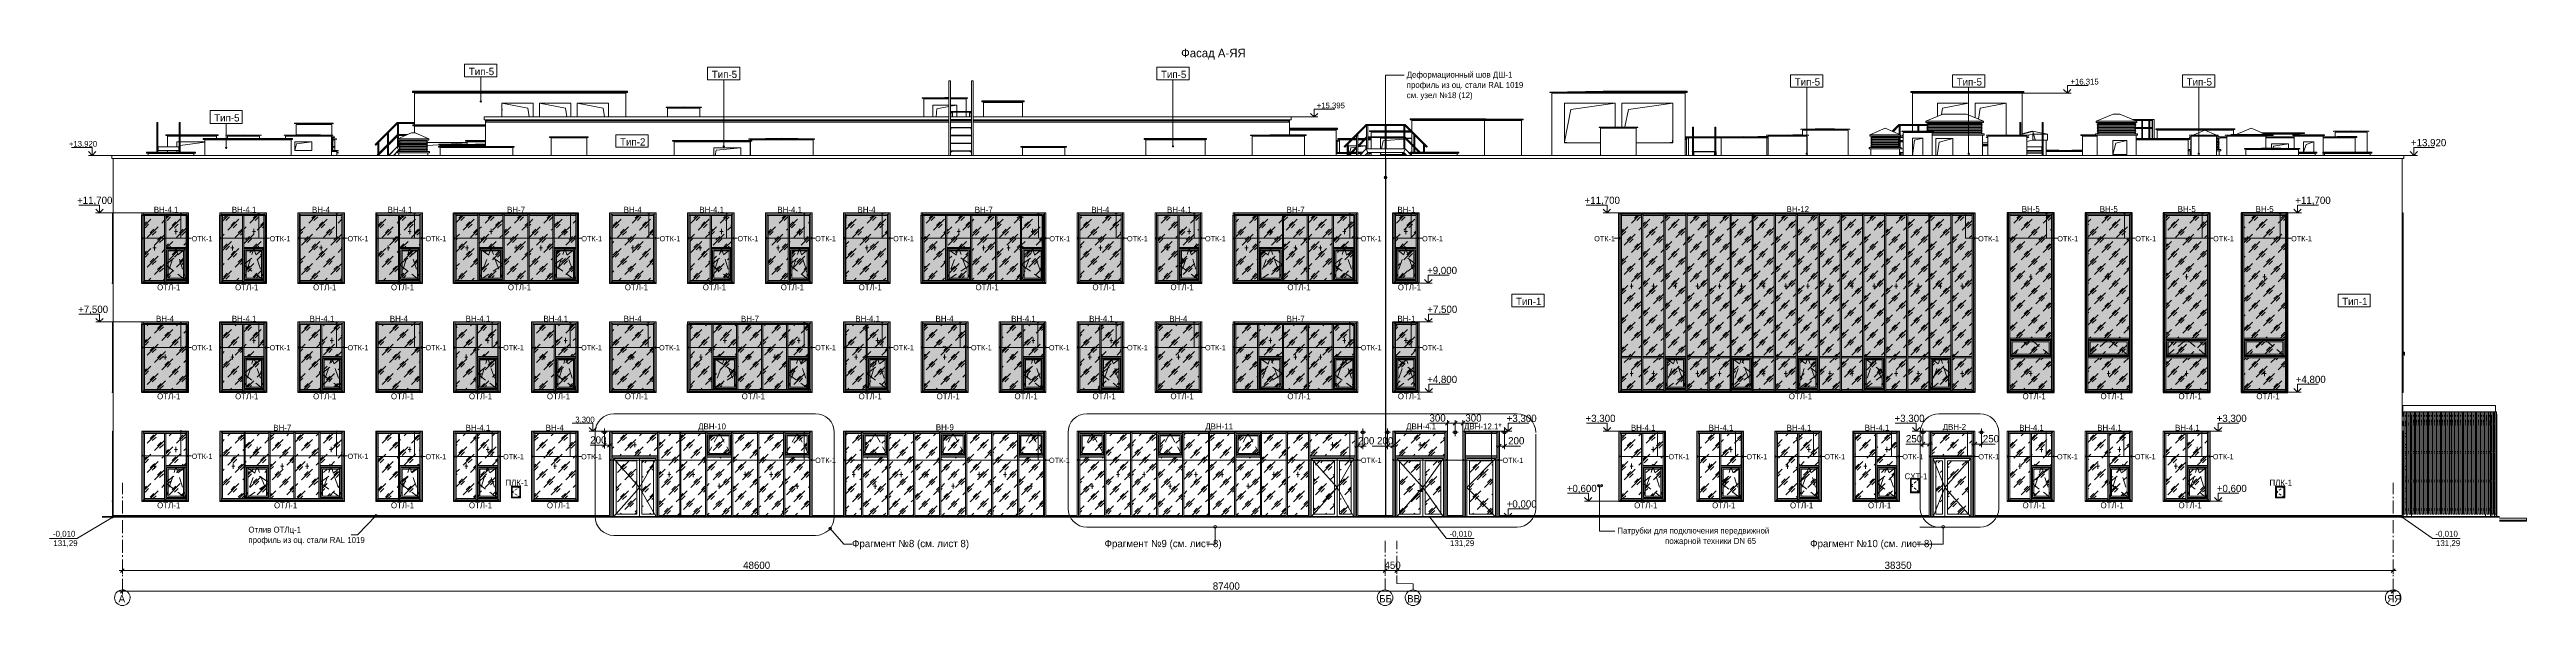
# Model space of a CAD drawing. Header units: millimetres. Extents: x 2294 to 908349, y -83289 to 219220.
# Drawn here: x 314830 to 413274, y 63538 to 85654 of the extents above; entities that cross this region are included whole.
import ezdxf

# ---------------------------------------------------------------- set-up
doc = ezdxf.new("R2010")
doc.units = ezdxf.units.MM
doc.layers.add('PDF _Геометрия', color=7, linetype='Continuous')
doc.layers.add('PDF _Текст', color=7, linetype='Continuous')

msp = doc.modelspace()

# ---------------------------------------------------------------- hatches: boundary and pattern name
at = {"transparency": 33554551}
h = msp.add_hatch(color=3, dxfattribs=at)
h.dxf.hatch_style = 1
h.paths.add_polyline_path([(318498, 79059.6), (320297.1, 79059.6), (320297.1, 76346.2), (318498, 76346.2)])
h = msp.add_hatch(color=3, dxfattribs=at)
h.dxf.hatch_style = 1
h.paths.add_polyline_path([(321597.4, 79059.6), (323396.5, 79059.6), (323396.5, 76346.2), (321597.4, 76346.2)])
h = msp.add_hatch(color=3, dxfattribs=at)
h.dxf.hatch_style = 1
h.paths.add_polyline_path([(324692.5, 79059.6), (326491.6, 79059.6), (326491.6, 76346.2), (324692.5, 76346.2)])
h = msp.add_hatch(color=3, dxfattribs=at)
h.dxf.hatch_style = 1
h.paths.add_polyline_path([(327792, 79059.6), (329591, 79059.6), (329591, 76346.2), (327792, 76346.2)])
h = msp.add_hatch(color=3, dxfattribs=at)
h.dxf.hatch_style = 1
h.paths.add_polyline_path([(330891.4, 79152.8), (335844.4, 79152.8), (335844.4, 76346.2), (330891.4, 76346.2)])
h = msp.add_hatch(color=3, dxfattribs=at)
h.dxf.hatch_style = 1
h.paths.add_polyline_path([(337105.4, 79059.6), (338904.5, 79059.6), (338904.5, 76346.2), (337105.4, 76346.2)])
h = msp.add_hatch(color=3, dxfattribs=at)
h.dxf.hatch_style = 1
h.paths.add_polyline_path([(340185.4, 79059.6), (341984.4, 79059.6), (341984.4, 76346.2), (340185.4, 76346.2)])
h = msp.add_hatch(color=3, dxfattribs=at)
h.dxf.hatch_style = 1
h.paths.add_polyline_path([(343284.8, 79059.6), (345083.9, 79059.6), (345083.9, 76346.2), (343284.8, 76346.2)])
h = msp.add_hatch(color=3, dxfattribs=at)
h.dxf.hatch_style = 1
h.paths.add_polyline_path([(346379.9, 79059.6), (348179, 79059.6), (348179, 76346.2), (346379.9, 76346.2)])
h = msp.add_hatch(color=3, dxfattribs=at)
h.dxf.hatch_style = 1
h.paths.add_polyline_path([(349475, 79059.6), (354275.3, 79059.6), (354275.3, 76346.2), (349475, 76346.2)])
h = msp.add_hatch(color=3, dxfattribs=at)
h.dxf.hatch_style = 1
h.paths.add_polyline_path([(355673.9, 79059.6), (357472.9, 79059.6), (357472.9, 76346.2), (355673.9, 76346.2)])
h = msp.add_hatch(color=3, dxfattribs=at)
h.dxf.hatch_style = 1
h.paths.add_polyline_path([(358773.3, 79059.6), (360572.4, 79059.6), (360572.4, 76346.2), (358773.3, 76346.2)])
h = msp.add_hatch(color=3, dxfattribs=at)
h.dxf.hatch_style = 1
h.paths.add_polyline_path([(361868.4, 79059.6), (366668.7, 79059.6), (366668.7, 76346.2), (361868.4, 76346.2)])
h = msp.add_hatch(color=3, dxfattribs=at)
h.dxf.hatch_style = 1
h.paths.add_polyline_path([(368220.3, 79152.8), (369252, 79152.8), (369252, 76346.2), (368220.3, 76346.2)])
h = msp.add_hatch(color=3, dxfattribs=at)
h.dxf.hatch_style = 1
h.paths.add_polyline_path([(377203.9, 79152.8), (391350.3, 79152.8), (391350.3, 72009.6), (377203.9, 72009.6)])
h = msp.add_hatch(color=3, dxfattribs=at)
h.dxf.hatch_style = 1
h.paths.add_polyline_path([(392639.9, 72009.6), (394497.8, 72009.6), (394497.8, 79152.8), (392639.9, 79152.8)])
h = msp.add_hatch(color=3, dxfattribs=at)
h.dxf.hatch_style = 1
h.paths.add_polyline_path([(395739.3, 72009.6), (397597.3, 72009.6), (397597.3, 79152.8), (395739.3, 79152.8)])
h = msp.add_hatch(color=3, dxfattribs=at)
h.dxf.hatch_style = 1
h.paths.add_polyline_path([(398834.4, 72009.6), (400692.3, 72009.6), (400692.3, 79152.8), (398834.4, 79152.8)])
h = msp.add_hatch(color=3, dxfattribs=at)
h.dxf.hatch_style = 1
h.paths.add_polyline_path([(401933.9, 72014), (403791.8, 72014), (403791.8, 79157.2), (401933.9, 79157.2)])
h = msp.add_hatch(color=3, dxfattribs=at)
h.dxf.hatch_style = 1
h.paths.add_polyline_path([(318498, 74723), (320297.1, 74723), (320297.1, 72009.6), (318498, 72009.6)])
h = msp.add_hatch(color=3, dxfattribs=at)
h.dxf.hatch_style = 1
h.paths.add_polyline_path([(321597.4, 74816.2), (323455.4, 74816.2), (323455.4, 72009.6), (321597.4, 72009.6)])
h = msp.add_hatch(color=3, dxfattribs=at)
h.dxf.hatch_style = 1
h.paths.add_polyline_path([(324692.5, 74723), (326491.6, 74723), (326491.6, 72009.6), (324692.5, 72009.6)])
h = msp.add_hatch(color=3, dxfattribs=at)
h.dxf.hatch_style = 1
h.paths.add_polyline_path([(327792, 74723), (329591, 74723), (329591, 72009.6), (327792, 72009.6)])
h = msp.add_hatch(color=3, dxfattribs=at)
h.dxf.hatch_style = 1
h.paths.add_polyline_path([(330891.4, 74723), (332690.5, 74723), (332690.5, 72009.6), (330891.4, 72009.6)])
h = msp.add_hatch(color=3, dxfattribs=at)
h.dxf.hatch_style = 1
h.paths.add_polyline_path([(333986.5, 74723), (335785.5, 74723), (335785.5, 72009.6), (333986.5, 72009.6)])
h = msp.add_hatch(color=3, dxfattribs=at)
h.dxf.hatch_style = 1
h.paths.add_polyline_path([(337085.9, 74740.5), (338885, 74740.5), (338885, 72027.1), (337085.9, 72027.1)])
h = msp.add_hatch(color=3, dxfattribs=at)
h.dxf.hatch_style = 1
h.paths.add_polyline_path([(340185.4, 74723), (344985.7, 74723), (344985.7, 72009.6), (340185.4, 72009.6)])
h = msp.add_hatch(color=3, dxfattribs=at)
h.dxf.hatch_style = 1
h.paths.add_polyline_path([(346379.9, 74723), (348179, 74723), (348179, 72009.6), (346379.9, 72009.6)])
h = msp.add_hatch(color=3, dxfattribs=at)
h.dxf.hatch_style = 1
h.paths.add_polyline_path([(349475, 74753.6), (351274, 74753.6), (351274, 72040.2), (349475, 72040.2)])
h = msp.add_hatch(color=3, dxfattribs=at)
h.dxf.hatch_style = 1
h.paths.add_polyline_path([(352574.4, 74723), (354373.5, 74723), (354373.5, 72009.6), (352574.4, 72009.6)])
h = msp.add_hatch(color=3, dxfattribs=at)
h.dxf.hatch_style = 1
h.paths.add_polyline_path([(355673.9, 74723), (357472.9, 74723), (357472.9, 72009.6), (355673.9, 72009.6)])
h = msp.add_hatch(color=3, dxfattribs=at)
h.dxf.hatch_style = 1
h.paths.add_polyline_path([(358773.3, 74723), (360572.4, 74723), (360572.4, 72009.6), (358773.3, 72009.6)])
h = msp.add_hatch(color=3, dxfattribs=at)
h.dxf.hatch_style = 1
h.paths.add_polyline_path([(361868.4, 74723), (366668.7, 74723), (366668.7, 72009.6), (361868.4, 72009.6)])
h = msp.add_hatch(color=3, dxfattribs=at)
h.dxf.hatch_style = 1
h.paths.add_polyline_path([(368220.3, 74816.2), (369252, 74816.2), (369252, 72009.6), (368220.3, 72009.6)])

# ---------------------------------------------------------------- linework, layer by layer
for points in [[(318498, 79059.6), (320297.1, 79059.6), (320297.1, 76346.2), (318498, 76346.2)], [(321597.4, 79059.6), (323396.5, 79059.6), (323396.5, 76346.2), (321597.4, 76346.2)], [(330891.4, 79152.8), (335844.4, 79152.8), (335844.4, 76346.2), (330891.4, 76346.2)], [(349475, 79059.6), (354275.3, 79059.6), (354275.3, 76346.2), (349475, 76346.2)], [(361868.4, 79059.6), (366668.7, 79059.6), (366668.7, 76346.2), (361868.4, 76346.2)], [(368220.3, 79152.8), (369252, 79152.8), (369252, 76346.2), (368220.3, 76346.2)], [(377203.9, 79152.8), (391350.3, 79152.8), (391350.3, 72009.6), (377203.9, 72009.6)], [(392639.9, 72009.6), (394497.8, 72009.6), (394497.8, 79152.8), (392639.9, 79152.8)], [(395739.3, 72009.6), (397597.3, 72009.6), (397597.3, 79152.8), (395739.3, 79152.8)], [(398834.4, 72009.6), (400692.3, 72009.6), (400692.3, 79152.8), (398834.4, 79152.8)], [(401933.9, 72014), (403791.8, 72014), (403791.8, 79157.2), (401933.9, 79157.2)], [(318498, 74723), (320297.1, 74723), (320297.1, 72009.6), (318498, 72009.6)], [(321597.4, 74816.2), (323455.4, 74816.2), (323455.4, 72009.6), (321597.4, 72009.6)], [(340185.4, 74723), (344985.7, 74723), (344985.7, 72009.6), (340185.4, 72009.6)], [(361868.4, 74723), (366668.7, 74723), (366668.7, 72009.6), (361868.4, 72009.6)], [(368220.3, 74816.2), (369252, 74816.2), (369252, 72009.6), (368220.3, 72009.6)]]:
    msp.add_lwpolyline(points, close=True)
at = {"layer": 'PDF _Геометрия', "lineweight": 9}
for points in [[(331328.6, 85067.5), (332609.4, 85067.5), (332609.4, 84564.8), (331328.6, 84564.8)], [(340985.4, 84949.5), (342266.2, 84949.5), (342266.2, 84446.8), (340985.4, 84446.8)], [(358838.9, 84949.5), (360119.8, 84949.5), (360119.8, 84446.8), (358838.9, 84446.8)], [(337807.2, 83961.5), (329256.4, 83961.5), (329256.4, 83992.1), (337807.2, 83992.1)], [(384027.9, 84652.2), (385308.8, 84652.2), (385308.8, 84149.5), (384027.9, 84149.5)], [(393295.6, 83961.5), (393295.6, 83944), (388806, 83944), (388806, 83961.5), (388806, 83944), (393295.6, 83944), (393295.6, 83961.5), (393295.6, 83983.4), (388806, 83983.4), (388806, 83961.5)], [(390462.9, 84652.2), (391743.7, 84652.2), (391743.7, 84149.5), (390462.9, 84149.5)], [(399603.8, 84652.2), (400884.7, 84652.2), (400884.7, 84149.5), (399603.8, 84149.5)], [(321208.4, 83222.7), (322489.2, 83222.7), (322489.2, 82715.6), (321208.4, 82715.6)], [(326104.5, 82698.1), (325335.1, 82711.2), (324565.7, 82698.1), (324565.7, 82720), (325335.1, 82728.7), (326104.5, 82720)], [(328657.5, 82720), (328648.8, 82746.2), (328644.4, 82750.6), (328644.4, 82755), (327765.7, 81876.3), (327770.1, 81876.3), (327770.1, 81871.9), (327787.6, 81854.4), (327792, 81854.4), (327792, 81850), (327796.3, 81850), (328661.9, 82715.6), (328657.5, 82715.6)], [(332181, 82763.7), (350576.6, 82763.7)], [(332810.5, 83275.2), (332810.5, 83235.8), (332814.9, 83235.8), (332814.9, 83275.2)], [(332810.5, 82816.2), (332810.5, 82851.1)], [(334047.7, 82851.1), (334047.7, 82816.2)], [(334305.6, 83524.4), (334305.6, 82969.2), (334305.6, 83524.4), (335547.1, 83524.4), (335547.1, 82969.2), (335547.1, 83524.4)], [(334305.6, 82816.2), (334305.6, 82851.1)], [(335547.1, 82851.1), (335547.1, 82816.2)], [(335805.1, 83524.4), (335805.1, 82969.2), (335805.1, 83524.4), (337042.2, 83524.4), (337042.2, 82969.2), (337042.2, 83524.4)], [(335805.1, 82816.2), (335805.1, 82851.1)], [(337042.2, 82851.1), (337042.2, 82816.2)], [(337732.9, 82816.2), (337732.9, 82851.1)], [(340736.2, 83340.8), (340032.4, 83349.5), (339332.9, 83340.8), (339332.9, 83358.2), (340032.4, 83371.4), (340736.2, 83358.2)], [(350576.6, 83445.7), (349942.7, 83445.7), (349942.7, 82969.2), (349942.7, 83445.7)], [(349942.7, 82851.1), (349942.7, 82816.2)], [(350891.4, 83445.7), (350642.2, 83445.7), (350891.4, 83445.7), (350891.4, 83183.4)], [(350642.2, 83165.9), (350642.2, 83100.3), (350650.9, 83100.3), (350650.9, 83157.1), (350707.8, 83157.1), (350707.8, 83165.9)], [(351468.4, 82816.2), (350642.2, 82816.2)], [(350642.2, 82763.7), (351468.4, 82763.7)], [(350891.4, 82969.2), (350891.4, 83165.9)], [(350891.4, 82816.2), (350891.4, 82846.8)], [(351468.4, 83165.9), (351402.8, 83165.9), (351402.8, 83157.1), (351464, 83157.1), (351464, 83100.3), (351468.4, 83100.3)], [(351534, 82763.7), (364089.1, 82763.7)], [(353562.4, 83589.9), (351888.1, 83589.9), (351888.1, 83607.4), (353562.4, 83607.4)], [(370366.7, 82881.7), (369435.6, 82881.7), (369435.6, 82894.9), (370366.7, 82894.9)], [(371918.6, 82877.4), (371918.6, 82886.1), (373396.2, 82886.1), (373396.2, 82873), (371918.6, 82873)], [(371918.6, 82851.1), (371918.6, 82873)], [(379839.9, 81946.2), (379839.9, 83524.4)], [(389396.2, 82803), (391691.3, 82803), (391013.7, 83087.2), (390073.8, 83087.2)], [(391101.1, 83524.4), (389863.9, 83524.4), (389863.9, 82999.8), (389863.9, 83524.4), (391101.1, 83524.4), (391101.1, 83052.2)], [(389863.9, 82750.6), (389863.9, 82728.7)], [(391101.1, 82728.7), (391101.1, 82750.6)], [(392600.6, 83524.4), (391359, 83524.4), (391359, 82942.9), (391359, 83524.4), (392600.6, 83524.4), (392600.6, 82265.3)], [(391398.4, 82728.7), (391398.4, 82750.6)], [(396172.1, 82803), (397794, 82803), (397116.4, 83087.2), (396849.7, 83087.2)], [(396556.8, 82728.7), (396556.8, 82750.6)], [(397409.3, 82750.6), (397409.3, 82728.7)], [(397501.1, 82728.7), (397501.1, 82750.6)], [(397584.1, 82750.6), (397584.1, 82728.7)], [(397592.9, 82750.6), (397592.9, 82728.7)], [(397982, 82873), (397982, 82108), (397982, 82873), (398012.6, 82873), (398012.6, 82108), (398012.6, 82873)], [(398410.4, 82873), (398397.3, 82873), (398410.4, 82873), (398410.4, 82108)], [(319140.6, 81854.4), (319140.6, 81871.9), (319136.3, 81871.9), (319136.3, 81876.3), (319131.9, 81876.3), (319105.6, 81876.3), (319101.3, 81876.3), (319096.9, 81876.3), (319096.9, 81871.9), (319096.9, 81854.4), (319096.9, 81850), (319101.3, 81850), (319105.6, 81850), (319131.9, 81850), (319136.3, 81850), (319136.3, 81854.4)], [(319101.3, 81871.9), (319101.3, 81876.3), (319105.6, 81876.3), (319131.9, 81876.3), (319131.9, 81871.9), (319136.3, 81871.9), (319136.3, 81854.4), (319131.9, 81854.4), (319131.9, 81850), (319105.6, 81850), (319101.3, 81850), (319101.3, 81854.4)], [(319149.4, 81784.5), (319975.6, 81784.5), (319975.6, 81640.2), (319149.4, 81640.2)], [(319984.3, 81976.8), (319883.8, 81976.8), (319883.8, 81784.5), (319883.8, 81976.8)], [(320028.1, 81854.4), (320028.1, 81871.9), (320023.7, 81876.3), (320019.3, 81876.3), (319993.1, 81876.3), (319988.7, 81876.3), (319984.3, 81876.3), (319984.3, 81871.9), (319984.3, 81854.4), (319984.3, 81850), (319988.7, 81850), (319993.1, 81850), (320019.3, 81850), (320023.7, 81850)], [(319988.7, 81871.9), (319993.1, 81876.3), (320019.3, 81876.3), (320019.3, 81871.9), (320023.7, 81871.9), (320023.7, 81854.4), (320019.3, 81850), (319993.1, 81850), (319988.7, 81850), (319988.7, 81854.4)], [(321002.9, 81976.8), (320028.1, 81976.8)], [(323241.2, 82234.7), (322541.7, 82243.5), (321837.9, 82234.7), (321837.9, 82252.2), (322541.7, 82265.3), (323241.2, 82252.2)], [(325260.8, 81635.8), (324578.9, 81635.8), (324578.9, 81976.8), (325260.8, 81976.8)], [(325260.8, 81976.8), (325260.8, 81635.8), (324578.9, 81635.8), (324578.9, 81976.8)], [(326043.3, 81640.2), (326043.3, 82234.7)], [(328259.7, 81810.7), (328259.7, 81815.1), (328259.7, 81819.4), (328259.7, 81823.8), (328259.7, 81858.8), (328259.7, 81863.2), (328259.7, 81867.5), (328259.7, 81871.9), (327918.7, 81530.9), (327918.7, 81526.5), (327918.7, 81522.2), (327918.7, 81517.8), (327918.7, 81482.8), (327918.7, 81478.5), (327918.7, 81474.1), (327918.7, 81469.7)], [(328661.9, 82212.9), (328661.9, 82217.3), (328661.9, 82221.6), (328661.9, 82256.6), (328661.9, 82261), (328661.9, 82265.3), (328661.9, 82269.7), (328303.4, 81911.2), (328303.4, 81906.9), (328303.4, 81902.5), (328303.4, 81898.1), (328303.4, 81863.2), (328303.4, 81858.8), (328303.4, 81854.4)], [(328679.4, 82103.6), (329221.5, 82335.3), (329357, 82335.3), (329899.1, 82103.6)], [(328723.1, 81797.6), (328723.1, 81793.2), (329855.3, 81793.2), (329855.3, 81797.6)], [(328972.3, 82051.1), (328972.3, 82033.7)], [(328972.3, 81981.2), (328972.3, 81972.4)], [(328972.3, 81920), (328972.3, 81906.9)], [(328972.3, 81858.8), (328972.3, 81845.7)], [(328972.3, 81793.2), (328972.3, 81784.5)], [(328972.3, 81732), (328972.3, 81723.3)], [(329064.1, 81972.4), (329064.1, 81981.2)], [(329064.1, 81906.9), (329064.1, 81920)], [(329064.1, 81845.7), (329064.1, 81858.8)], [(329064.1, 81784.5), (329064.1, 81793.2)], [(329064.1, 81723.3), (329064.1, 81732)], [(329514.4, 82051.1), (329514.4, 82033.7)], [(329514.4, 81981.2), (329514.4, 81972.4)], [(329514.4, 81920), (329514.4, 81906.9)], [(329514.4, 81858.8), (329514.4, 81845.7)], [(329514.4, 81793.2), (329514.4, 81784.5)], [(329514.4, 81732), (329514.4, 81723.3)], [(329606.2, 81972.4), (329606.2, 81981.2)], [(329606.2, 81906.9), (329606.2, 81920)], [(329606.2, 81845.7), (329606.2, 81858.8)], [(329606.2, 81784.5), (329606.2, 81793.2)], [(329606.2, 81723.3), (329606.2, 81732)], [(329702.3, 81920), (329702.3, 81906.9)], [(329702.3, 81858.8), (329702.3, 81845.7)], [(329702.3, 81793.2), (329702.3, 81784.5)], [(329702.3, 81732), (329702.3, 81723.3)], [(331433.5, 81955), (329820.4, 81955)], [(332159.2, 81867.5), (330296.9, 81867.5), (330296.9, 81885), (330878.3, 81885), (330878.3, 81876.3), (331757, 81876.3), (331757, 81885), (332159.2, 81885)], [(337339.5, 82265.3), (338620.4, 82265.3), (338620.4, 81762.6), (337339.5, 81762.6)], [(342738.4, 82020.5), (339590.8, 82020.5), (339590.8, 82033.7), (340185.4, 82033.7), (340185.4, 82029.3), (340801.8, 82029.3), (340801.8, 82033.7), (342738.4, 82033.7)], [(342310, 81745.1), (341225.8, 81745.1), (341225.8, 81443.5), (341225.8, 81745.1), (342310, 81745.1), (342310, 81443.5)], [(350642.2, 82536.4), (350642.2, 82475.2), (350650.9, 82475.2), (350650.9, 82532), (350707.8, 82532), (350707.8, 82536.4)], [(351468.4, 82536.4), (351402.8, 82536.4), (351402.8, 82532), (351464, 82532), (351464, 82475.2), (351468.4, 82475.2)], [(355245.5, 81788.8), (353435.6, 81788.8), (353435.6, 81802), (354030.2, 81802), (354030.2, 81797.6), (354650.9, 81797.6), (354650.9, 81802), (355245.5, 81802)], [(360819.2, 82099.2), (358340.5, 82099.2), (358340.5, 82108), (359726.3, 82108), (360242.2, 82108), (360819.2, 82108)], [(363459.6, 82265.3), (363660.7, 82261), (363975.5, 82261), (363975.5, 82265.3), (364775.5, 82265.3), (364775.5, 82252.2), (364775.5, 82234.7), (362563.5, 82234.7), (362563.5, 82252.2), (363332.9, 82265.3), (363402.8, 82265.3)], [(366777.7, 81819.4), (366462.9, 81819.4), (366462.9, 81565.9), (366462.9, 81819.4)], [(366777.7, 82077.4), (366624.7, 82077.4)], [(367175.5, 82129.8), (367175.5, 82134.2), (367175.5, 82138.6), (367175.5, 82173.5), (367175.5, 82177.9), (367175.5, 82182.3), (367175.5, 82186.7), (366821.4, 81828.2), (366821.4, 81823.8), (366821.4, 81819.4), (366821.4, 81784.5), (366821.4, 81780.1), (366821.4, 81775.7), (366821.4, 81771.4)], [(367070.6, 82077.4), (366821.4, 82077.4)], [(367144.9, 81819.4), (366869.5, 81819.4), (367144.9, 81819.4), (367144.9, 81688.3)], [(367179.8, 82077.4), (367127.4, 82077.4)], [(367219.2, 82186.7), (367219.2, 82182.3), (367219.2, 82177.9), (367219.2, 82156.1), (367219.2, 82151.7), (367219.2, 82147.3), (367914.3, 82147.3), (367914.3, 82151.7), (367914.3, 82156.1), (367914.3, 82177.9), (367914.3, 82182.3), (367914.3, 82186.7)], [(367354.7, 82077.4), (367219.2, 82077.4)], [(367914.3, 82129.8), (367721.9, 82129.8), (367721.9, 81701.4), (367721.9, 81697), (367721.9, 81701.4), (367721.9, 82129.8)], [(367953.6, 82387.7), (368653.1, 82387.7)], [(368653.1, 82147.3), (368653.1, 82151.7), (368653.1, 82156.1), (368653.1, 82177.9), (368653.1, 82182.3), (368653.1, 82186.7), (367953.6, 82186.7), (367953.6, 82182.3), (367953.6, 82177.9), (367953.6, 82156.1), (367953.6, 82151.7), (367953.6, 82147.3)], [(368653.1, 82129.8), (367953.6, 82129.8)], [(368692.4, 82387.7), (368937.2, 82387.7)], [(369050.9, 81771.4), (369050.9, 81775.7), (369050.9, 81780.1), (369050.9, 81784.5), (369050.9, 81819.4), (369050.9, 81823.8), (369050.9, 81828.2), (368692.4, 82186.7), (368692.4, 82182.3), (368692.4, 82177.9), (368692.4, 82173.5), (368692.4, 82138.6), (368692.4, 82134.2), (368692.4, 82129.8)], [(368967.8, 82129.8), (368749.2, 82129.8)], [(375136.1, 81946.2), (375136.1, 81955), (375044.3, 81955), (375044.3, 82046.8), (375035.6, 82046.8), (375035.6, 81946.2)], [(377951.4, 82545.1), (377182, 82553.9), (376412.6, 82545.1), (376412.6, 82562.6), (377182, 82575.7), (377951.4, 82562.6)], [(377059.6, 82523.3), (377059.6, 82553.9)], [(377317.5, 82553.9), (377317.5, 82523.3)], [(379236.7, 81946.2), (379341.6, 81946.2), (379341.6, 82046.8), (379332.8, 82046.8), (379332.8, 81955), (379236.7, 81955)], [(379839.9, 82156.1), (379914.2, 82156.1)], [(380163.4, 82134.2), (381015.9, 82134.2)], [(380180.9, 82156.1), (381015.9, 82156.1)], [(381203.9, 82160.4), (381055.2, 82164.8)], [(381055.2, 82156.1), (381584.2, 82156.1)], [(381855.2, 82156.1), (383136.1, 82156.1)], [(382703.3, 82182.3), (382720.8, 82182.3)], [(382720.8, 82156.1), (382720.8, 82160.4), (382720.8, 82156.1), (383136.1, 82156.1)], [(384744.8, 82234.7), (383909.9, 82247.9), (383074.9, 82234.7), (383074.9, 82252.2), (383909.9, 82265.3), (384744.8, 82252.2)], [(383796.2, 82234.7), (383796.2, 82243.5)], [(387179.8, 82261), (388395.1, 82261), (388395.1, 82208.5), (387179.8, 82208.5)], [(387219.1, 82138.6), (387219.1, 82134.2), (388355.8, 82134.2), (388355.8, 82138.6)], [(387219.1, 81950.6), (387271.6, 82003)], [(387219.1, 81889.4), (387271.6, 81941.8)], [(387219.1, 81828.2), (387219.1, 81823.8), (388355.8, 81823.8), (388355.8, 81828.2)], [(388303.3, 81941.8), (388355.8, 81889.4)], [(388347, 82033.7), (388333.9, 82033.7)], [(388434.4, 82038), (388386.4, 82038)], [(388386.4, 82016.2), (388434.4, 82016.2)], [(388504.4, 82033.7), (388434.4, 82038)], [(388434.4, 82016.2), (388504.4, 82016.2)], [(389710.9, 82387.7), (389077.1, 82396.5), (388443.2, 82387.7), (388443.2, 82409.6), (389077.1, 82418.3), (389710.9, 82409.6)], [(389282.5, 82129.8), (388871.6, 82129.8), (388871.6, 81443.5), (388871.6, 82129.8), (389282.5, 82129.8), (389282.5, 81443.5)], [(389439.9, 82680.6), (389439.9, 82676.3), (391647.6, 82676.3), (391647.6, 82680.6)], [(389439.9, 82370.3), (389439.9, 82365.9), (391647.6, 82365.9), (391647.6, 82370.3)], [(389689.1, 82676.3), (389689.1, 82667.5)], [(389689.1, 82615.1), (389689.1, 82606.3)], [(389689.1, 82553.9), (389689.1, 82545.1)], [(389689.1, 82492.7), (389689.1, 82483.9)], [(389689.1, 82431.5), (389689.1, 82418.3)], [(389689.1, 82365.9), (389689.1, 82357.1)], [(389780.9, 82667.5), (389780.9, 82676.3)], [(389780.9, 82606.3), (389780.9, 82615.1)], [(389780.9, 82545.1), (389780.9, 82553.9)], [(389780.9, 82483.9), (389780.9, 82492.7)], [(389780.9, 82418.3), (389780.9, 82431.5)], [(389780.9, 82357.1), (389780.9, 82365.9)], [(390480.3, 82108), (389802.7, 82108), (389802.7, 81443.5), (389802.7, 82108), (390480.3, 82108), (390480.3, 81443.5)], [(389863.9, 82676.3), (389863.9, 82671.9)], [(389863.9, 82615.1), (389863.9, 82606.3)], [(389863.9, 82553.9), (389863.9, 82545.1)], [(389863.9, 82492.7), (389863.9, 82483.9)], [(389863.9, 82431.5), (389863.9, 82418.3)], [(389863.9, 82365.9), (389863.9, 82357.1)], [(391101.1, 82667.5), (391101.1, 82676.3)], [(391101.1, 82606.3), (391101.1, 82615.1)], [(391101.1, 82545.1), (391101.1, 82553.9)], [(391101.1, 82483.9), (391101.1, 82492.7)], [(391101.1, 82418.3), (391101.1, 82431.5)], [(391101.1, 82357.1), (391101.1, 82365.9)], [(391306.6, 82676.3), (391306.6, 82667.5)], [(391306.6, 82615.1), (391306.6, 82606.3)], [(391306.6, 82553.9), (391306.6, 82545.1)], [(391306.6, 82492.7), (391306.6, 82483.9)], [(391306.6, 82431.5), (391306.6, 82418.3)], [(391306.6, 82365.9), (391306.6, 82357.1)], [(391398.4, 82667.5), (391398.4, 82676.3)], [(391398.4, 82606.3), (391398.4, 82615.1)], [(391398.4, 82545.1), (391398.4, 82553.9)], [(391398.4, 82483.9), (391398.4, 82492.7)], [(391398.4, 82418.3), (391398.4, 82431.5)], [(391398.4, 82357.1), (391398.4, 82365.9)], [(391656.3, 81946.2), (391870.5, 81946.2)], [(393483.6, 82234.7), (392644.3, 82247.9), (391809.3, 82234.7), (391809.3, 82252.2), (392644.3, 82265.3), (393483.6, 82252.2)], [(392600.6, 82212.9), (392600.6, 82243.5)], [(393234.4, 82212.9), (393234.4, 82239.1)], [(394025.7, 82330.9), (393658.5, 82409.6), (393654.1, 82409.6), (393658.5, 82409.6), (393654.1, 82409.6), (393658.5, 82409.6)], [(394065, 81854.4), (394065, 81871.9), (394065, 81876.3), (394060.7, 81876.3), (394056.3, 81876.3), (394034.4, 81876.3), (394030.1, 81876.3), (394025.7, 81876.3), (394025.7, 81871.9), (394025.7, 81854.4), (394025.7, 81850), (394030.1, 81850), (394034.4, 81850), (394056.3, 81850), (394060.7, 81850), (394065, 81850)], [(394030.1, 81871.9), (394030.1, 81876.3), (394034.4, 81876.3), (394056.3, 81876.3), (394060.7, 81876.3), (394060.7, 81871.9), (394060.7, 81854.4), (394060.7, 81850), (394056.3, 81850), (394034.4, 81850), (394030.1, 81850), (394030.1, 81854.4)], [(396211.5, 82680.6), (396215.8, 82676.3), (397750.3, 82676.3), (397750.3, 82680.6)], [(396211.5, 82615.1), (396215.8, 82615.1), (397750.3, 82615.1)], [(396211.5, 82553.9), (396215.8, 82553.9), (397750.3, 82553.9)], [(396211.5, 82492.7), (396215.8, 82492.7), (397750.3, 82492.7)], [(396211.5, 82431.5), (396215.8, 82431.5), (397750.3, 82431.5)], [(396211.5, 82370.3), (396215.8, 82365.9), (397750.3, 82365.9), (397750.3, 82370.3)], [(396211.5, 82304.7), (396215.8, 82304.7), (397750.3, 82304.7)], [(396465, 82676.3), (396465, 82667.5)], [(396465, 82615.1), (396465, 82606.3)], [(396465, 82553.9), (396465, 82545.1)], [(396465, 82492.7), (396465, 82483.9)], [(396465, 82431.5), (396465, 82418.3)], [(396465, 82365.9), (396465, 82357.1)], [(396556.8, 82667.5), (396556.8, 82676.3)], [(396556.8, 82606.3), (396556.8, 82615.1)], [(396556.8, 82545.1), (396556.8, 82553.9)], [(396556.8, 82483.9), (396556.8, 82492.7)], [(396556.8, 82418.3), (396556.8, 82431.5)], [(396556.8, 82357.1), (396556.8, 82365.9)], [(397391.8, 82033.7), (397391.8, 81478.5), (396841, 81478.5), (396841, 82033.7)], [(397391.8, 82033.7), (397391.8, 81478.5), (396841, 81478.5), (396841, 82033.7)], [(397409.3, 82676.3), (397409.3, 82667.5)], [(397409.3, 82615.1), (397409.3, 82606.3)], [(397409.3, 82553.9), (397409.3, 82545.1)], [(397409.3, 82492.7), (397409.3, 82483.9)], [(397409.3, 82431.5), (397409.3, 82418.3)], [(397409.3, 82365.9), (397409.3, 82357.1)], [(397501.1, 82667.5), (397501.1, 82676.3)], [(397501.1, 82606.3), (397501.1, 82615.1)], [(397501.1, 82545.1), (397501.1, 82553.9)], [(397501.1, 82483.9), (397501.1, 82492.7)], [(397501.1, 82418.3), (397501.1, 82431.5)], [(397501.1, 82357.1), (397501.1, 82365.9)], [(397584.1, 82676.3), (397584.1, 82667.5)], [(397584.1, 82615.1), (397584.1, 82606.3)], [(397584.1, 82545.1), (397584.1, 82553.9)], [(397584.1, 82553.9), (397584.1, 82545.1)], [(397584.1, 82492.7), (397584.1, 82483.9)], [(397584.1, 82431.5), (397584.1, 82418.3)], [(397584.1, 82365.9), (397584.1, 82357.1)], [(397592.9, 82676.3), (397592.9, 82667.5)], [(397592.9, 82615.1), (397592.9, 82606.3)], [(397592.9, 82492.7), (397592.9, 82483.9)], [(397592.9, 82431.5), (397592.9, 82418.3)], [(397592.9, 82365.9), (397592.9, 82357.1)], [(397732.8, 82514.5), (397737.2, 82514.5), (397794, 82514.5), (397859.6, 82514.5), (397925.1, 82514.5), (397982, 82514.5), (397925.1, 82514.5), (397855.2, 82514.5), (397789.6, 82514.5)], [(397982, 82077.4), (397982, 82059.9)], [(398012.6, 82077.4), (398012.6, 82059.9)], [(398397.3, 82077.4), (398397.3, 82059.9)], [(398410.4, 82077.4), (398410.4, 82059.9)], [(398541.5, 82488.3), (398541.5, 82501.4), (400019.1, 82501.4), (400019.1, 82497), (400482.5, 82497), (400482.5, 82501.4), (401689.1, 82501.4), (401689.1, 82488.3)], [(401020.2, 82234.7), (400451.9, 82243.5), (399883.6, 82234.7), (399883.6, 82252.2), (400451.9, 82261), (401020.2, 82252.2)], [(399918.6, 82059.9), (399922.9, 82059.9), (399944.8, 82059.9)], [(399918.6, 81998.7), (399922.9, 81998.7), (399944.8, 81998.7)], [(399918.6, 81871.9), (399922.9, 81871.9), (399944.8, 81871.9)], [(399918.6, 81810.7), (399922.9, 81810.7), (399944.8, 81810.7)], [(399918.6, 81749.5), (399922.9, 81749.5), (399944.8, 81749.5)], [(399953.5, 82212.9), (400006, 82234.7)], [(400054.1, 82256.6), (400486.9, 82440.2), (400924, 82256.6), (400486.9, 82440.2)], [(401098.9, 82156.1), (401361.2, 82156.1)], [(402969.9, 82234.7), (402135, 82247.9), (401300, 82234.7), (401300, 82252.2), (402135, 82265.3), (402969.9, 82252.2)], [(401715.3, 82212.9), (401715.3, 82234.7)], [(401737.1, 82269.7), (402327.3, 82518.9), (402913.1, 82269.7), (402327.3, 82518.9)], [(403166.6, 81727.6), (404272.7, 81710.2), (404272.7, 81692.7), (403166.6, 81710.2), (403512, 81701.4), (403166.6, 81710.2), (402065, 81692.7), (402065, 81710.2)], [(403166.6, 81727.6), (402738.2, 81723.3)], [(402738.2, 81701.4), (403166.6, 81710.2)], [(402935, 82234.7), (402935, 82208.5), (402908.7, 82208.5), (402935, 82208.5)], [(402908.7, 82156.1), (404045.3, 82156.1)], [(403822.4, 81898.1), (403140.4, 81898.1), (403140.4, 81727.6), (403140.4, 81898.1), (403822.4, 81898.1), (403822.4, 81718.9)], [(403512, 81723.3), (403166.6, 81727.6)], [(404823.5, 81976.8), (404412.5, 81976.8), (404412.5, 81570.3), (404412.5, 81976.8), (404823.5, 81976.8), (404823.5, 81570.3)], [(407009.3, 82387.7), (406305.4, 82400.9), (405606, 82387.7), (405606, 82409.6), (406305.4, 82418.3), (407009.3, 82409.6)], [(318690.3, 81557.1), (318690.3, 81570.3), (319201.8, 81570.3), (319201.8, 81565.9), (320076.1, 81565.9), (320076.1, 81570.3), (320631.3, 81570.3), (320631.3, 81557.1)], [(319883.8, 81640.2), (319883.8, 81565.9)], [(319883.8, 81535.3), (319883.8, 81517.8)], [(326043.3, 81592.1), (326043.3, 81618.4)], [(326091.4, 81592.1), (326091.4, 81618.4)], [(328972.3, 81670.8), (328972.3, 81662.1)], [(329064.1, 81662.1), (329064.1, 81670.8)], [(329514.4, 81670.8), (329514.4, 81662.1)], [(329606.2, 81662.1), (329606.2, 81670.8)], [(329702.3, 81670.8), (329702.3, 81662.1)], [(350642.2, 81609.6), (350642.2, 81544), (350650.9, 81544), (350650.9, 81600.9), (350707.8, 81600.9), (350707.8, 81609.6)], [(351468.4, 81609.6), (351402.8, 81609.6), (351402.8, 81600.9), (351464, 81600.9), (351464, 81544), (351468.4, 81544)], [(366559.1, 81565.9), (366436.7, 81565.9)], [(366436.7, 81544), (366537.2, 81548.4)], [(366462.9, 81544), (366462.9, 81517.8)], [(366594.1, 81548.4), (366777.7, 81548.4)], [(366777.7, 81570.3), (366615.9, 81570.3)], [(366852, 81570.3), (366821.4, 81570.3)], [(366821.4, 81552.8), (366852, 81552.8), (367009.4, 81548.4), (367013.7, 81548.4), (367009.4, 81548.4), (366852, 81552.8)], [(367026.8, 81570.3), (366852, 81570.3)], [(368709.9, 81705.8), (368709.9, 81701.4), (367162.4, 81701.4), (367162.4, 81705.8)], [(367166.7, 81692.7), (367162.4, 81692.7), (367162.4, 81697), (367162.4, 81692.7), (367166.7, 81692.7), (367214.8, 81570.3)], [(367206.1, 81544), (367223.6, 81544)], [(367721.9, 81557.1), (367721.9, 81478.5), (368596.2, 81478.5), (367721.9, 81478.5)], [(368648.7, 81478.5), (368727.4, 81478.5)], [(368731.8, 81478.5), (368736.1, 81478.5)], [(368924.1, 81478.5), (368928.5, 81478.5)], [(368932.9, 81478.5), (368963.5, 81478.5)], [(380167.8, 81657.7), (380167.8, 81675.2), (380163.4, 81679.6), (380159.1, 81679.6), (380132.8, 81679.6), (380128.5, 81679.6), (380124.1, 81679.6), (380124.1, 81675.2), (380124.1, 81657.7), (380124.1, 81653.3), (380128.5, 81653.3), (380132.8, 81653.3), (380159.1, 81653.3), (380163.4, 81653.3)], [(380128.5, 81675.2), (380128.5, 81679.6), (380132.8, 81679.6), (380159.1, 81679.6), (380163.4, 81675.2), (380163.4, 81657.7), (380159.1, 81657.7), (380159.1, 81653.3), (380132.8, 81653.3), (380128.5, 81657.7)], [(381002.8, 81443.5), (381002.8, 81587.7), (381011.5, 81587.7), (381002.8, 81587.7)], [(381055.2, 81657.7), (381055.2, 81675.2), (381055.2, 81679.6), (381050.9, 81679.6), (381046.5, 81679.6), (381020.3, 81679.6), (381015.9, 81679.6), (381011.5, 81675.2), (381011.5, 81657.7), (381015.9, 81653.3), (381020.3, 81653.3), (381046.5, 81653.3), (381050.9, 81653.3), (381055.2, 81653.3)], [(381015.9, 81675.2), (381020.3, 81679.6), (381046.5, 81679.6), (381050.9, 81679.6), (381050.9, 81675.2), (381050.9, 81657.7), (381046.5, 81653.3), (381020.3, 81653.3), (381020.3, 81657.7), (381015.9, 81657.7)], [(388421.3, 81701.4), (388504.4, 81701.4)], [(394178.7, 81614), (395630.1, 81614)], [(399918.6, 81688.3), (399922.9, 81688.3), (399944.8, 81688.3)], [(403140.4, 81705.8), (403140.4, 81670.8)], [(403822.4, 81670.8), (403822.4, 81697)], [(405186.3, 81557.1), (405186.3, 81570.3), (405728.4, 81570.3), (405728.4, 81565.9), (406607.1, 81565.9), (406607.1, 81570.3), (407127.3, 81570.3), (407127.3, 81557.1)], [(319429.1, 79100.3), (318550.5, 79100.3), (318550.5, 79047.9), (319429.1, 79047.9), (320255.4, 79047.9), (320255.4, 79100.3), (319429.1, 79100.3), (318576.7, 79100.3), (318550.5, 79100.3), (318550.5, 79152.8), (318576.7, 79152.8), (319429.1, 79152.8), (320281.6, 79152.8), (320303.5, 79152.8), (320303.5, 79100.3), (320281.6, 79100.3)], [(319455.4, 76416.2), (319402.9, 76416.2), (318602.9, 76416.2), (318602.9, 76468.6), (319402.9, 76468.6), (319402.9, 76416.2), (319402.9, 77758.3), (319402.9, 79047.9), (319455.4, 79047.9), (319455.4, 77758.3)], [(322524.2, 79100.3), (321649.9, 79100.3), (321649.9, 79047.9), (322524.2, 79047.9), (323350.4, 79047.9), (323350.4, 79100.3), (322524.2, 79100.3), (321671.8, 79100.3), (321649.9, 79100.3), (321649.9, 79152.8), (321671.8, 79152.8), (322524.2, 79152.8), (323376.7, 79152.8), (323402.9, 79152.8), (323402.9, 79100.3), (323376.7, 79100.3)], [(322550.4, 76416.2), (322498, 76416.2), (321698, 76416.2), (321698, 76468.6), (322498, 76468.6), (322498, 76416.2), (322498, 77758.3), (322498, 79047.9), (322550.4, 79047.9), (322550.4, 77758.3)], [(324771.2, 79152.8), (326502.4, 79152.8), (326502.4, 79100.3), (324771.2, 79100.3), (324745, 79100.3), (324745, 79152.8)], [(328723.1, 79100.3), (327844.4, 79100.3), (327844.4, 79047.9), (328723.1, 79047.9), (329549.3, 79047.9), (329549.3, 79100.3), (328723.1, 79100.3), (327870.7, 79100.3), (327844.4, 79100.3), (327844.4, 79152.8), (327870.7, 79152.8), (328723.1, 79152.8), (329571.2, 79152.8), (329597.4, 79152.8), (329597.4, 79100.3), (329571.2, 79100.3)], [(328745, 76416.2), (328696.9, 76416.2), (327896.9, 76416.2), (327896.9, 76468.6), (328696.9, 76468.6), (328696.9, 76416.2), (328696.9, 77758.3), (328696.9, 79047.9), (328745, 79047.9), (328745, 77758.3)], [(331853.2, 77758.3), (331853.2, 79100.3), (331905.6, 79100.3), (331905.6, 77758.3), (331905.6, 76468.6), (331853.2, 76468.6)], [(332845.5, 79047.9), (331905.6, 79047.9), (331905.6, 79100.3), (332845.5, 79100.3)], [(332845.5, 77758.3), (332845.5, 79100.3), (332898, 79100.3), (332898, 77758.3), (332898, 76468.6), (332845.5, 76468.6)], [(333837.9, 79047.9), (332898, 79047.9), (332898, 79100.3), (333837.9, 79100.3)], [(333837.9, 77758.3), (333837.9, 79100.3), (333890.3, 79100.3), (333890.3, 77758.3), (333890.3, 76468.6), (333837.9, 76468.6)], [(334830.2, 79047.9), (333890.3, 79047.9), (333890.3, 79100.3), (334830.2, 79100.3)], [(334830.2, 77758.3), (334830.2, 79100.3), (334882.7, 79100.3), (334882.7, 77758.3), (334882.7, 76468.6), (334830.2, 76468.6)], [(335743.9, 79047.9), (334882.7, 79047.9), (334882.7, 79100.3), (335743.9, 79100.3)], [(337164.6, 79152.8), (338891.4, 79152.8), (338891.4, 79100.3), (337164.6, 79100.3), (337138.4, 79100.3), (337138.4, 79152.8)], [(341112.2, 79100.3), (340233.5, 79100.3), (340233.5, 79047.9), (341112.2, 79047.9), (341938.4, 79047.9), (341938.4, 79100.3), (341112.2, 79100.3), (340259.7, 79100.3), (340233.5, 79100.3), (340233.5, 79152.8), (340259.7, 79152.8), (341112.2, 79152.8), (341964.6, 79152.8), (341990.8, 79152.8), (341990.8, 79100.3), (341964.6, 79100.3)], [(341138.4, 76416.2), (341085.9, 76416.2), (340285.9, 76416.2), (340285.9, 76468.6), (341085.9, 76468.6), (341085.9, 76416.2), (341085.9, 77758.3), (341085.9, 79047.9), (341138.4, 79047.9), (341138.4, 77758.3)], [(344211.6, 79100.3), (343332.9, 79100.3), (343332.9, 79047.9), (344211.6, 79047.9), (345037.8, 79047.9), (345037.8, 79100.3), (344211.6, 79100.3), (343359.1, 79100.3), (343332.9, 79100.3), (343332.9, 79152.8), (343359.1, 79152.8), (344211.6, 79152.8), (345064.1, 79152.8), (345090.3, 79152.8), (345090.3, 79100.3), (345064.1, 79100.3)], [(344237.8, 76416.2), (344185.4, 76416.2), (343385.4, 76416.2), (343385.4, 76468.6), (344185.4, 76468.6), (344185.4, 76416.2), (344185.4, 77758.3), (344185.4, 79047.9), (344237.8, 79047.9), (344237.8, 77758.3)], [(346454.2, 79152.8), (348185.4, 79152.8), (348185.4, 79100.3), (346454.2, 79100.3), (346432.4, 79100.3), (346432.4, 79152.8)], [(350441.1, 79047.9), (349579.9, 79047.9), (349579.9, 79100.3), (350441.1, 79100.3)], [(350441.1, 77758.3), (350441.1, 79100.3), (350493.6, 79100.3), (350493.6, 77758.3), (350493.6, 76468.6), (350441.1, 76468.6)], [(351433.4, 79047.9), (350493.6, 79047.9), (350493.6, 79100.3), (351433.4, 79100.3)], [(351433.4, 77758.3), (351433.4, 79100.3), (351485.9, 79100.3), (351485.9, 77758.3), (351485.9, 76468.6), (351433.4, 76468.6)], [(352425.8, 79047.9), (351485.9, 79047.9), (351485.9, 79100.3), (352425.8, 79100.3)], [(352425.8, 77758.3), (352425.8, 79100.3), (352478.2, 79100.3), (352478.2, 77758.3), (352478.2, 76468.6), (352425.8, 76468.6)], [(353418.1, 79047.9), (352478.2, 79047.9), (352478.2, 79100.3), (353418.1, 79100.3)], [(353418.1, 77758.3), (353418.1, 79100.3), (353466.2, 79100.3), (353466.2, 77758.3), (353466.2, 76468.6), (353418.1, 76468.6)], [(354331.8, 79047.9), (353466.2, 79047.9), (353466.2, 79100.3), (354331.8, 79100.3)], [(355748.2, 79152.8), (357479.3, 79152.8), (357479.3, 79100.3), (355748.2, 79100.3), (355726.3, 79100.3), (355726.3, 79152.8)], [(359700.1, 79100.3), (358821.4, 79100.3), (358821.4, 79047.9), (359700.1, 79047.9), (360526.3, 79047.9), (360526.3, 79100.3), (359700.1, 79100.3), (358847.6, 79100.3), (358821.4, 79100.3), (358821.4, 79152.8), (358847.6, 79152.8), (359700.1, 79152.8), (360552.5, 79152.8), (360578.8, 79152.8), (360578.8, 79100.3), (360552.5, 79100.3)], [(359726.3, 76416.2), (359673.9, 76416.2), (358873.9, 76416.2), (358873.9, 76468.6), (359673.9, 76468.6), (359673.9, 76416.2), (359673.9, 77758.3), (359673.9, 79047.9), (359726.3, 79047.9), (359726.3, 77758.3)], [(362834.5, 79047.9), (361973.3, 79047.9), (361973.3, 79100.3), (362834.5, 79100.3)], [(362834.5, 77758.3), (362834.5, 79100.3), (362887, 79100.3), (362887, 77758.3), (362887, 76468.6), (362834.5, 76468.6)], [(363826.9, 79047.9), (362887, 79047.9), (362887, 79100.3), (363826.9, 79100.3)], [(363826.9, 77758.3), (363826.9, 79100.3), (363874.9, 79100.3), (363874.9, 77758.3), (363874.9, 76468.6), (363826.9, 76468.6)], [(364814.8, 79047.9), (363874.9, 79047.9), (363874.9, 79100.3), (364814.8, 79100.3)], [(364814.8, 77758.3), (364814.8, 79100.3), (364867.3, 79100.3), (364867.3, 77758.3), (364867.3, 76468.6), (364814.8, 76468.6)], [(365807.2, 79047.9), (364867.3, 79047.9), (364867.3, 79100.3), (365807.2, 79100.3)], [(365807.2, 77758.3), (365807.2, 79100.3), (365859.6, 79100.3), (365859.6, 77758.3), (365859.6, 76468.6), (365807.2, 76468.6)], [(366720.8, 79047.9), (365859.6, 79047.9), (365859.6, 79100.3), (366720.8, 79100.3)], [(369173.3, 79100.3), (368294.6, 79100.3), (368268.4, 79100.3), (368268.4, 79152.8), (368294.6, 79152.8), (369173.3, 79152.8), (369199.5, 79152.8), (369199.5, 79100.3)], [(369147.1, 79047.9), (368320.8, 79047.9), (368320.8, 79100.3), (369147.1, 79100.3)], [(377256.3, 79152.8), (377278.2, 79152.8), (378130.6, 79152.8), (379009.3, 79152.8), (379888, 79152.8), (380766.7, 79152.8), (381641, 79152.8), (382519.7, 79152.8), (383398.4, 79152.8), (384277.1, 79152.8), (385155.8, 79152.8), (386030.1, 79152.8), (386908.8, 79152.8), (387787.5, 79152.8), (388666.1, 79152.8), (389540.5, 79152.8), (390419.1, 79152.8), (391271.6, 79152.8), (391297.8, 79152.8), (391297.8, 79100.3), (391271.6, 79100.3), (390419.1, 79100.3), (389540.5, 79100.3), (388666.1, 79100.3), (387787.5, 79100.3), (386908.8, 79100.3), (386030.1, 79100.3), (385155.8, 79100.3), (384277.1, 79100.3), (383398.4, 79100.3), (382519.7, 79100.3), (381641, 79100.3), (380766.7, 79100.3), (379888, 79100.3), (379009.3, 79100.3), (378130.6, 79100.3), (377278.2, 79100.3), (377256.3, 79100.3)], [(378104.4, 79047.9), (377304.4, 79047.9), (377304.4, 79100.3), (378104.4, 79100.3)], [(378104.4, 73421.6), (378104.4, 79100.3), (378156.9, 79100.3), (378156.9, 73421.6), (378156.9, 72079.6), (378104.4, 72079.6)], [(378983.1, 79047.9), (378156.9, 79047.9), (378156.9, 79100.3), (378983.1, 79100.3)], [(378983.1, 73421.6), (378983.1, 79100.3), (379035.6, 79100.3), (379035.6, 73421.6), (379035.6, 72079.6), (378983.1, 72079.6)], [(394497.8, 72035.9), (394497.8, 72009.6), (392639.9, 72009.6), (392639.9, 72035.9), (392639.9, 79152.8), (394497.8, 79152.8)], [(392692.4, 79152.8), (392718.6, 79152.8), (394423.5, 79152.8), (394445.4, 79152.8), (394445.4, 79100.3), (394423.5, 79100.3), (392718.6, 79100.3), (392692.4, 79100.3)], [(397597.3, 79152.8), (397597.3, 72035.9), (397597.3, 72009.6), (395739.3, 72009.6), (395739.3, 72035.9), (395739.3, 79152.8)], [(395791.8, 79152.8), (395813.7, 79152.8), (397518.6, 79152.8), (397544.8, 79152.8), (397544.8, 79100.3), (397518.6, 79100.3), (395813.7, 79100.3), (395791.8, 79100.3)], [(400696.7, 72035.9), (400696.7, 72009.6), (398834.4, 72009.6), (398834.4, 72035.9), (398834.4, 79152.8), (400696.7, 79152.8)], [(398886.9, 79152.8), (398913.1, 79152.8), (400618, 79152.8), (400644.2, 79152.8), (400644.2, 79100.3), (400618, 79100.3), (398913.1, 79100.3), (398886.9, 79100.3)], [(403791.8, 72035.9), (403791.8, 72009.6), (401933.9, 72009.6), (401933.9, 72035.9), (401933.9, 79152.8), (403791.8, 79152.8)], [(401986.3, 79152.8), (402012.6, 79152.8), (403713.1, 79152.8), (403739.3, 79152.8), (403739.3, 79100.3), (403713.1, 79100.3), (402012.6, 79100.3), (401986.3, 79100.3)], [(320255.4, 77732), (319455.4, 77732), (319455.4, 77784.5), (320255.4, 77784.5)], [(323350.4, 77732), (322550.4, 77732), (322550.4, 77784.5), (323350.4, 77784.5)], [(329549.3, 77732), (328745, 77732), (328745, 77784.5), (329549.3, 77784.5)], [(332845.5, 77732), (331905.6, 77732), (331905.6, 77784.5), (332845.5, 77784.5)], [(335743.9, 77732), (334882.7, 77732), (334882.7, 77784.5), (335743.9, 77784.5)], [(341938.4, 77732), (341138.4, 77732), (341138.4, 77784.5), (341938.4, 77784.5)], [(345037.8, 77732), (344237.8, 77732), (344237.8, 77784.5), (345037.8, 77784.5)], [(351433.4, 77732), (350493.6, 77732), (350493.6, 77784.5), (351433.4, 77784.5)], [(354331.8, 77732), (353466.2, 77732), (353466.2, 77784.5), (354331.8, 77784.5)], [(360526.3, 77732), (359726.3, 77732), (359726.3, 77784.5), (360526.3, 77784.5)], [(363826.9, 77732), (362887, 77732), (362887, 77784.5), (363826.9, 77784.5)], [(366720.8, 77732), (365859.6, 77732), (365859.6, 77784.5), (366720.8, 77784.5)], [(369147.1, 77732), (368320.8, 77732), (368320.8, 77784.5), (369147.1, 77784.5)], [(319494.7, 77688.3), (320211.7, 77688.3), (320211.7, 76508), (319494.7, 76508)], [(320211.7, 77688.3), (320211.7, 76508), (319494.7, 76508), (319494.7, 77688.3)], [(320159.2, 77640.2), (319547.2, 77640.2), (319547.2, 76560.4), (320159.2, 76560.4)], [(319547.2, 76560.4), (319547.2, 77640.2), (320159.2, 77640.2), (320159.2, 76560.4)], [(322594.2, 77688.3), (323311.1, 77688.3), (323311.1, 76508), (322594.2, 76508)], [(323311.1, 77688.3), (323311.1, 76508), (322594.2, 76508), (322594.2, 77688.3)], [(323258.6, 77640.2), (322642.3, 77640.2), (322642.3, 76560.4), (323258.6, 76560.4)], [(322642.3, 76560.4), (322642.3, 77640.2), (323258.6, 77640.2), (323258.6, 76560.4)], [(328788.7, 77688.3), (329505.6, 77688.3), (329505.6, 76508), (328788.7, 76508)], [(329505.6, 77688.3), (329505.6, 76508), (328788.7, 76508), (328788.7, 77688.3)], [(329453.2, 77640.2), (328841.1, 77640.2), (328841.1, 76560.4), (329453.2, 76560.4)], [(328841.1, 76560.4), (328841.1, 77640.2), (329453.2, 77640.2), (329453.2, 76560.4)], [(331949.3, 77688.3), (332806.2, 77688.3), (332806.2, 76508), (331949.3, 76508)], [(332806.2, 77688.3), (332806.2, 76508), (331949.3, 76508), (331949.3, 77688.3)], [(332753.7, 77640.2), (332001.8, 77640.2), (332001.8, 76560.4), (332753.7, 76560.4)], [(332001.8, 76560.4), (332001.8, 77640.2), (332753.7, 77640.2), (332753.7, 76560.4)], [(334922, 77688.3), (335700.1, 77688.3), (335700.1, 76508), (334922, 76508)], [(335700.1, 77688.3), (335700.1, 76508), (334922, 76508), (334922, 77688.3)], [(335652.1, 77640.2), (334974.5, 77640.2), (334974.5, 76560.4), (335652.1, 76560.4)], [(334974.5, 76560.4), (334974.5, 77640.2), (335652.1, 77640.2), (335652.1, 76560.4)], [(341177.7, 77688.3), (341899, 77688.3), (341899, 76508), (341177.7, 76508)], [(341899, 77688.3), (341899, 76508), (341177.7, 76508), (341177.7, 77688.3)], [(341846.6, 77640.2), (341230.2, 77640.2), (341230.2, 76560.4), (341846.6, 76560.4)], [(341230.2, 76560.4), (341230.2, 77640.2), (341846.6, 77640.2), (341846.6, 76560.4)], [(344277.2, 77688.3), (344994.1, 77688.3), (344994.1, 76508), (344277.2, 76508)], [(344994.1, 77688.3), (344994.1, 76508), (344277.2, 76508), (344277.2, 77688.3)], [(344941.7, 77640.2), (344329.6, 77640.2), (344329.6, 76560.4), (344941.7, 76560.4)], [(344329.6, 76560.4), (344329.6, 77640.2), (344941.7, 77640.2), (344941.7, 76560.4)], [(350537.3, 77688.3), (351394.1, 77688.3), (351394.1, 76508), (350537.3, 76508)], [(351394.1, 77688.3), (351394.1, 76508), (350537.3, 76508), (350537.3, 77688.3)], [(351341.6, 77640.2), (350585.4, 77640.2), (350585.4, 76560.4), (351341.6, 76560.4)], [(350585.4, 76560.4), (350585.4, 77640.2), (351341.6, 77640.2), (351341.6, 76560.4)], [(353509.9, 77688.3), (354288.1, 77688.3), (354288.1, 76508), (353509.9, 76508)], [(354288.1, 77688.3), (354288.1, 76508), (353509.9, 76508), (353509.9, 77688.3)], [(354235.6, 77640.2), (353562.4, 77640.2), (353562.4, 76560.4), (354235.6, 76560.4)], [(353562.4, 76560.4), (353562.4, 77640.2), (354235.6, 77640.2), (354235.6, 76560.4)], [(359765.7, 77688.3), (360482.6, 77688.3), (360482.6, 76508), (359765.7, 76508)], [(360482.6, 77688.3), (360482.6, 76508), (359765.7, 76508), (359765.7, 77688.3)], [(360434.5, 77640.2), (359818.1, 77640.2), (359818.1, 76560.4), (360434.5, 76560.4)], [(359818.1, 76560.4), (359818.1, 77640.2), (360434.5, 77640.2), (360434.5, 76560.4)], [(362926.3, 77688.3), (363783.1, 77688.3), (363783.1, 76508), (362926.3, 76508)], [(363783.1, 77688.3), (363783.1, 76508), (362926.3, 76508), (362926.3, 77688.3)], [(363730.7, 77640.2), (362978.8, 77640.2), (362978.8, 76560.4), (363730.7, 76560.4)], [(362978.8, 76560.4), (362978.8, 77640.2), (363730.7, 77640.2), (363730.7, 76560.4)], [(365899, 77688.3), (366681.5, 77688.3), (366681.5, 76508), (365899, 76508)], [(366681.5, 77688.3), (366681.5, 76508), (365899, 76508), (365899, 77688.3)], [(366629, 77640.2), (365951.4, 77640.2), (365951.4, 76560.4), (366629, 76560.4)], [(365951.4, 76560.4), (365951.4, 77640.2), (366629, 77640.2), (366629, 76560.4)], [(368364.5, 77688.3), (369107.7, 77688.3), (369107.7, 76508), (368364.5, 76508)], [(369107.7, 77688.3), (369107.7, 76508), (368364.5, 76508), (368364.5, 77688.3)], [(369055.3, 77640.2), (368417, 77640.2), (368417, 76560.4), (369055.3, 76560.4)], [(368417, 76560.4), (368417, 77640.2), (369055.3, 77640.2), (369055.3, 76560.4)], [(317326.4, 76350.6), (317326.4, 76372.5), (317361.4, 76376.8), (317322, 76372.5), (317322, 76346.2), (317326.4, 76346.2), (317335.2, 76350.6), (317335.2, 76355)], [(320255.4, 76416.2), (319455.4, 76416.2), (319455.4, 76468.6), (320255.4, 76468.6)], [(326449.9, 76416.2), (324797.4, 76416.2), (324797.4, 76468.6), (326449.9, 76468.6)], [(329549.3, 76416.2), (328745, 76416.2), (328745, 76468.6), (329549.3, 76468.6)], [(338838.9, 76416.2), (337186.5, 76416.2), (337186.5, 76468.6), (338838.9, 76468.6)], [(341938.4, 76416.2), (341138.4, 76416.2), (341138.4, 76468.6), (341938.4, 76468.6)], [(345037.8, 76416.2), (344237.8, 76416.2), (344237.8, 76468.6), (345037.8, 76468.6)], [(348132.9, 76416.2), (346480.4, 76416.2), (346480.4, 76468.6), (348132.9, 76468.6)], [(357426.9, 76416.2), (355774.4, 76416.2), (355774.4, 76468.6), (357426.9, 76468.6)], [(360526.3, 76416.2), (359726.3, 76416.2), (359726.3, 76468.6), (360526.3, 76468.6)], [(372950.3, 75922.2), (374226.8, 75922.2), (374226.8, 75415.1), (372950.3, 75415.1)], [(405785.2, 75922.2), (407066.1, 75922.2), (407066.1, 75415.1), (405785.2, 75415.1)], [(408373.2, 76372.5), (408338.2, 76376.8)], [(408364.4, 76355), (408364.4, 76350.6), (408368.8, 76346.2), (408373.2, 76346.2), (408373.2, 76372.5), (408373.2, 76350.6)], [(318576.7, 74763.7), (318550.5, 74763.7), (318550.5, 74816.2), (318576.7, 74816.2), (320303.5, 74816.2), (320303.5, 74763.7)], [(320255.4, 74711.3), (318602.9, 74711.3), (318602.9, 74763.7), (320255.4, 74763.7)], [(322524.2, 74763.7), (321649.9, 74763.7), (321649.9, 74711.3), (322524.2, 74711.3), (323350.4, 74711.3), (323350.4, 74763.7), (322524.2, 74763.7), (321671.8, 74763.7), (321649.9, 74763.7), (321649.9, 74816.2), (321671.8, 74816.2), (322524.2, 74816.2), (323376.7, 74816.2), (323402.9, 74816.2), (323402.9, 74763.7), (323376.7, 74763.7)], [(322550.4, 72079.6), (322498, 72079.6), (321698, 72079.6), (321698, 72127.7), (322498, 72127.7), (322498, 72079.6), (322498, 73421.6), (322498, 74711.3), (322550.4, 74711.3), (322550.4, 73421.6)], [(325623.7, 74763.7), (324745, 74763.7), (324745, 74711.3), (325623.7, 74711.3), (326449.9, 74711.3), (326449.9, 74763.7), (325623.7, 74763.7), (324771.2, 74763.7), (324745, 74763.7), (324745, 74816.2), (324771.2, 74816.2), (325623.7, 74816.2), (326476.1, 74816.2), (326502.4, 74816.2), (326502.4, 74763.7), (326476.1, 74763.7)], [(325649.9, 72079.6), (325597.4, 72079.6), (324797.4, 72079.6), (324797.4, 72127.7), (325597.4, 72127.7), (325597.4, 72079.6), (325597.4, 73421.6), (325597.4, 74711.3), (325649.9, 74711.3), (325649.9, 73421.6)], [(326449.9, 74737.5), (326449.9, 74763.7), (326502.4, 74763.7), (326502.4, 74737.5), (326502.4, 73421.6), (326502.4, 72079.6), (326449.9, 72079.6), (326449.9, 73421.6)], [(327870.7, 74763.7), (327844.4, 74763.7), (327844.4, 74816.2), (327870.7, 74816.2), (329597.4, 74816.2), (329597.4, 74763.7)], [(329549.3, 74711.3), (327896.9, 74711.3), (327896.9, 74763.7), (329549.3, 74763.7)], [(331818.2, 74763.7), (330939.5, 74763.7), (330939.5, 74711.3), (331818.2, 74711.3), (332644.4, 74711.3), (332644.4, 74763.7), (331818.2, 74763.7), (330965.7, 74763.7), (330939.5, 74763.7), (330939.5, 74816.2), (330965.7, 74816.2), (331818.2, 74816.2), (332670.6, 74816.2), (332696.9, 74816.2), (332696.9, 74763.7), (332670.6, 74763.7)], [(331844.4, 72079.6), (331792, 72079.6), (330992, 72079.6), (330992, 72127.7), (331792, 72127.7), (331792, 72079.6), (331792, 73421.6), (331792, 74711.3), (331844.4, 74711.3), (331844.4, 73421.6)], [(334917.6, 74763.7), (334038.9, 74763.7), (334038.9, 74711.3), (334917.6, 74711.3), (335743.9, 74711.3), (335743.9, 74763.7), (334917.6, 74763.7), (334065.2, 74763.7), (334038.9, 74763.7), (334038.9, 74816.2), (334065.2, 74816.2), (334917.6, 74816.2), (335770.1, 74816.2), (335796.3, 74816.2), (335796.3, 74763.7), (335770.1, 74763.7)], [(334943.9, 72079.6), (334891.4, 72079.6), (334091.4, 72079.6), (334091.4, 72127.7), (334891.4, 72127.7), (334891.4, 72079.6), (334891.4, 73421.6), (334891.4, 74711.3), (334943.9, 74711.3), (334943.9, 73421.6)], [(335743.9, 74737.5), (335743.9, 74763.7), (335796.3, 74763.7), (335796.3, 74737.5), (335796.3, 73421.6), (335796.3, 72079.6), (335743.9, 72079.6), (335743.9, 73421.6)], [(337164.6, 74763.7), (337138.4, 74763.7), (337138.4, 74816.2), (337164.6, 74816.2), (338891.4, 74816.2), (338891.4, 74763.7)], [(338838.9, 74711.3), (337186.5, 74711.3), (337186.5, 74763.7), (338838.9, 74763.7)], [(341147.1, 74711.3), (340285.9, 74711.3), (340285.9, 74763.7), (341147.1, 74763.7)], [(341147.1, 73421.6), (341147.1, 74763.7), (341199.6, 74763.7), (341199.6, 73421.6), (341199.6, 72127.7), (341147.1, 72127.7)], [(342139.5, 74711.3), (341199.6, 74711.3), (341199.6, 74763.7), (342139.5, 74763.7)], [(342139.5, 73421.6), (342139.5, 74763.7), (342191.9, 74763.7), (342191.9, 73421.6), (342191.9, 72127.7), (342139.5, 72127.7)], [(343131.8, 74711.3), (342191.9, 74711.3), (342191.9, 74763.7), (343131.8, 74763.7)], [(343131.8, 73421.6), (343131.8, 74763.7), (343184.3, 74763.7), (343184.3, 73421.6), (343184.3, 72127.7), (343131.8, 72127.7)], [(344124.2, 74711.3), (343184.3, 74711.3), (343184.3, 74763.7), (344124.2, 74763.7)], [(344124.2, 73421.6), (344124.2, 74763.7), (344172.3, 74763.7), (344172.3, 73421.6), (344172.3, 72127.7), (344124.2, 72127.7)], [(345037.8, 74711.3), (344172.3, 74711.3), (344172.3, 74763.7), (345037.8, 74763.7)], [(347306.7, 74763.7), (346432.4, 74763.7), (346432.4, 74711.3), (347306.7, 74711.3), (348132.9, 74711.3), (348132.9, 74763.7), (347306.7, 74763.7), (346454.2, 74763.7), (346432.4, 74763.7), (346432.4, 74816.2), (346454.2, 74816.2), (347306.7, 74816.2), (348159.1, 74816.2), (348185.4, 74816.2), (348185.4, 74763.7), (348159.1, 74763.7)], [(347332.9, 72079.6), (347280.4, 72079.6), (346480.4, 72079.6), (346480.4, 72127.7), (347280.4, 72127.7), (347280.4, 72079.6), (347280.4, 73421.6), (347280.4, 74711.3), (347332.9, 74711.3), (347332.9, 73421.6)], [(349553.7, 74763.7), (349527.4, 74763.7), (349527.4, 74816.2), (349553.7, 74816.2), (351284.8, 74816.2), (351284.8, 74763.7)], [(351232.3, 74711.3), (349579.9, 74711.3), (349579.9, 74763.7), (351232.3, 74763.7)], [(353505.6, 74763.7), (352626.9, 74763.7), (352626.9, 74711.3), (353505.6, 74711.3), (354331.8, 74711.3), (354331.8, 74763.7), (353505.6, 74763.7), (352653.1, 74763.7), (352626.9, 74763.7), (352626.9, 74816.2), (352653.1, 74816.2), (353505.6, 74816.2), (354358, 74816.2), (354379.9, 74816.2), (354379.9, 74763.7), (354358, 74763.7)], [(353531.8, 72079.6), (353479.3, 72079.6), (352679.3, 72079.6), (352679.3, 72127.7), (353479.3, 72127.7), (353479.3, 72079.6), (353479.3, 73421.6), (353479.3, 74711.3), (353531.8, 74711.3), (353531.8, 73421.6)], [(356600.6, 74763.7), (355726.3, 74763.7), (355726.3, 74711.3), (356600.6, 74711.3), (357426.9, 74711.3), (357426.9, 74763.7), (356600.6, 74763.7), (355748.2, 74763.7), (355726.3, 74763.7), (355726.3, 74816.2), (355748.2, 74816.2), (356600.6, 74816.2), (357453.1, 74816.2), (357479.3, 74816.2), (357479.3, 74763.7), (357453.1, 74763.7)], [(356626.9, 72079.6), (356574.4, 72079.6), (355774.4, 72079.6), (355774.4, 72127.7), (356574.4, 72127.7), (356574.4, 72079.6), (356574.4, 73421.6), (356574.4, 74711.3), (356626.9, 74711.3), (356626.9, 73421.6)], [(358847.6, 74763.7), (358821.4, 74763.7), (358821.4, 74816.2), (358847.6, 74816.2), (360578.8, 74816.2), (360578.8, 74763.7)], [(360526.3, 74711.3), (358873.9, 74711.3), (358873.9, 74763.7), (360526.3, 74763.7)], [(362834.5, 74711.3), (361973.3, 74711.3), (361973.3, 74763.7), (362834.5, 74763.7)], [(362834.5, 73421.6), (362834.5, 74763.7), (362887, 74763.7), (362887, 73421.6), (362887, 72127.7), (362834.5, 72127.7)], [(363826.9, 74711.3), (362887, 74711.3), (362887, 74763.7), (363826.9, 74763.7)], [(363826.9, 73421.6), (363826.9, 74763.7), (363874.9, 74763.7), (363874.9, 73421.6), (363874.9, 72127.7), (363826.9, 72127.7)], [(364814.8, 74711.3), (363874.9, 74711.3), (363874.9, 74763.7), (364814.8, 74763.7)], [(364814.8, 73421.6), (364814.8, 74763.7), (364867.3, 74763.7), (364867.3, 73421.6), (364867.3, 72127.7), (364814.8, 72127.7)], [(365807.2, 74711.3), (364867.3, 74711.3), (364867.3, 74763.7), (365807.2, 74763.7)], [(365807.2, 73421.6), (365807.2, 74763.7), (365859.6, 74763.7), (365859.6, 73421.6), (365859.6, 72127.7), (365807.2, 72127.7)], [(366720.8, 74711.3), (365859.6, 74711.3), (365859.6, 74763.7), (366720.8, 74763.7)], [(369147.1, 74711.3), (368320.8, 74711.3), (368320.8, 74763.7), (369147.1, 74763.7)], [(394397.3, 74116.7), (392744.8, 74116.7), (392744.8, 74169.2), (394397.3, 74169.2)], [(392784.2, 74077.4), (394353.6, 74077.4), (394353.6, 73487.2), (392784.2, 73487.2)], [(394353.6, 74077.4), (394353.6, 73487.2), (392784.2, 73487.2), (392784.2, 74077.4)], [(394301.1, 74024.9), (392836.6, 74024.9), (392836.6, 73539.7), (394301.1, 73539.7)], [(392836.6, 73539.7), (392836.6, 74024.9), (394301.1, 74024.9), (394301.1, 73539.7)], [(397492.3, 74116.7), (395839.9, 74116.7), (395839.9, 74169.2), (397492.3, 74169.2)], [(395883.6, 74077.4), (397453, 74077.4), (397453, 73487.2), (395883.6, 73487.2)], [(397453, 74077.4), (397453, 73487.2), (395883.6, 73487.2), (395883.6, 74077.4)], [(397400.5, 74024.9), (395936.1, 74024.9), (395936.1, 73539.7), (397400.5, 73539.7)], [(395936.1, 73539.7), (395936.1, 74024.9), (397400.5, 74024.9), (397400.5, 73539.7)], [(400591.8, 74116.7), (398939.3, 74116.7), (398939.3, 74169.2), (400591.8, 74169.2)], [(398978.7, 74077.4), (400548.1, 74077.4), (400548.1, 73487.2), (398978.7, 73487.2)], [(400548.1, 74077.4), (400548.1, 73487.2), (398978.7, 73487.2), (398978.7, 74077.4)], [(400500, 74024.9), (399031.1, 74024.9), (399031.1, 73539.7), (400500, 73539.7)], [(399031.1, 73539.7), (399031.1, 74024.9), (400500, 74024.9), (400500, 73539.7)], [(403691.2, 74116.7), (402038.8, 74116.7), (402038.8, 74169.2), (403691.2, 74169.2)], [(402078.1, 74077.4), (403647.5, 74077.4), (403647.5, 73487.2), (402078.1, 73487.2)], [(403647.5, 74077.4), (403647.5, 73487.2), (402078.1, 73487.2), (402078.1, 74077.4)], [(403595.1, 74024.9), (402130.6, 74024.9), (402130.6, 73539.7), (403595.1, 73539.7)], [(402130.6, 73539.7), (402130.6, 74024.9), (403595.1, 74024.9), (403595.1, 73539.7)], [(323350.4, 73395.4), (322550.4, 73395.4), (322550.4, 73447.9), (323350.4, 73447.9)], [(322594.2, 73351.7), (323311.1, 73351.7), (323311.1, 72171.4), (322594.2, 72171.4)], [(323311.1, 73351.7), (323311.1, 72171.4), (322594.2, 72171.4), (322594.2, 73351.7)], [(323258.6, 73303.6), (322642.3, 73303.6), (322642.3, 72223.8), (323258.6, 72223.8)], [(322642.3, 72223.8), (322642.3, 73303.6), (323258.6, 73303.6), (323258.6, 72223.8)], [(326449.9, 73395.4), (325649.9, 73395.4), (325649.9, 73447.9), (326449.9, 73447.9)], [(325689.2, 73351.7), (326406.2, 73351.7), (326406.2, 72171.4), (325689.2, 72171.4)], [(326406.2, 73351.7), (326406.2, 72171.4), (325689.2, 72171.4), (325689.2, 73351.7)], [(326358.1, 73303.6), (325741.7, 73303.6), (325741.7, 72223.8), (326358.1, 72223.8)], [(325741.7, 72223.8), (325741.7, 73303.6), (326358.1, 73303.6), (326358.1, 72223.8)], [(332644.4, 73395.4), (331844.4, 73395.4), (331844.4, 73447.9), (332644.4, 73447.9)], [(331888.1, 73351.7), (332605.1, 73351.7), (332605.1, 72171.4), (331888.1, 72171.4)], [(332605.1, 73351.7), (332605.1, 72171.4), (331888.1, 72171.4), (331888.1, 73351.7)], [(332552.6, 73303.6), (331936.2, 73303.6), (331936.2, 72223.8), (332552.6, 72223.8)], [(331936.2, 72223.8), (331936.2, 73303.6), (332552.6, 73303.6), (332552.6, 72223.8)], [(335743.9, 73395.4), (334943.9, 73395.4), (334943.9, 73447.9), (335743.9, 73447.9)], [(334983.2, 73351.7), (335700.1, 73351.7), (335700.1, 72171.4), (334983.2, 72171.4)], [(335700.1, 73351.7), (335700.1, 72171.4), (334983.2, 72171.4), (334983.2, 73351.7)], [(335652.1, 73303.6), (335035.7, 73303.6), (335035.7, 72223.8), (335652.1, 72223.8)], [(342139.5, 73395.4), (341199.6, 73395.4), (341199.6, 73447.9), (342139.5, 73447.9)], [(341243.3, 73351.7), (342100.1, 73351.7), (342100.1, 72171.4), (341243.3, 72171.4)], [(342100.1, 73351.7), (342100.1, 72171.4), (341243.3, 72171.4), (341243.3, 73351.7)], [(342047.7, 73303.6), (341291.4, 73303.6), (341291.4, 72223.8), (342047.7, 72223.8)], [(341291.4, 72223.8), (341291.4, 73303.6), (342047.7, 73303.6), (342047.7, 72223.8)], [(345037.8, 73395.4), (344172.3, 73395.4), (344172.3, 73447.9), (345037.8, 73447.9)], [(344216, 73351.7), (344994.1, 73351.7), (344994.1, 72171.4), (344216, 72171.4)], [(344994.1, 73351.7), (344994.1, 72171.4), (344216, 72171.4), (344216, 73351.7)], [(344941.7, 73303.6), (344268.4, 73303.6), (344268.4, 72223.8), (344941.7, 72223.8)], [(344268.4, 72223.8), (344268.4, 73303.6), (344941.7, 73303.6), (344941.7, 72223.8)], [(348132.9, 73395.4), (347332.9, 73395.4), (347332.9, 73447.9), (348132.9, 73447.9)], [(347376.6, 73351.7), (348093.6, 73351.7), (348093.6, 72171.4), (347376.6, 72171.4)], [(348093.6, 73351.7), (348093.6, 72171.4), (347376.6, 72171.4), (347376.6, 73351.7)], [(348041.1, 73303.6), (347429.1, 73303.6), (347429.1, 72223.8), (348041.1, 72223.8)], [(347429.1, 72223.8), (347429.1, 73303.6), (348041.1, 73303.6), (348041.1, 72223.8)], [(354331.8, 73395.4), (353531.8, 73395.4), (353531.8, 73447.9), (354331.8, 73447.9)], [(353571.1, 73351.7), (354288.1, 73351.7), (354288.1, 72171.4), (353571.1, 72171.4)], [(354288.1, 73351.7), (354288.1, 72171.4), (353571.1, 72171.4), (353571.1, 73351.7)], [(354235.6, 73303.6), (353623.6, 73303.6), (353623.6, 72223.8), (354235.6, 72223.8)], [(353623.6, 72223.8), (353623.6, 73303.6), (354235.6, 73303.6), (354235.6, 72223.8)], [(357426.9, 73395.4), (356626.9, 73395.4), (356626.9, 73447.9), (357426.9, 73447.9)], [(356670.6, 73351.7), (357387.5, 73351.7), (357387.5, 72171.4), (356670.6, 72171.4)], [(357387.5, 73351.7), (357387.5, 72171.4), (356670.6, 72171.4), (356670.6, 73351.7)], [(357335.1, 73303.6), (356718.7, 73303.6), (356718.7, 72223.8), (357335.1, 72223.8)], [(356718.7, 72223.8), (356718.7, 73303.6), (357335.1, 73303.6), (357335.1, 72223.8)], [(363826.9, 73395.4), (362887, 73395.4), (362887, 73447.9), (363826.9, 73447.9)], [(362926.3, 73351.7), (363783.1, 73351.7), (363783.1, 72171.4), (362926.3, 72171.4)], [(363783.1, 73351.7), (363783.1, 72171.4), (362926.3, 72171.4), (362926.3, 73351.7)], [(363730.7, 73303.6), (362978.8, 73303.6), (362978.8, 72223.8), (363730.7, 72223.8)], [(362978.8, 72223.8), (362978.8, 73303.6), (363730.7, 73303.6), (363730.7, 72223.8)], [(366720.8, 73395.4), (365859.6, 73395.4), (365859.6, 73447.9), (366720.8, 73447.9)], [(365899, 73351.7), (366681.5, 73351.7), (366681.5, 72171.4), (365899, 72171.4)], [(366681.5, 73351.7), (366681.5, 72171.4), (365899, 72171.4), (365899, 73351.7)], [(366629, 73303.6), (365951.4, 73303.6), (365951.4, 72223.8), (366629, 72223.8)], [(365951.4, 72223.8), (365951.4, 73303.6), (366629, 73303.6), (366629, 72223.8)], [(369147.1, 73395.4), (368320.8, 73395.4), (368320.8, 73447.9), (369147.1, 73447.9)], [(368364.5, 73351.7), (369107.7, 73351.7), (369107.7, 72171.4), (368364.5, 72171.4)], [(369107.7, 73351.7), (369107.7, 72171.4), (368364.5, 72171.4), (368364.5, 73351.7)], [(369055.3, 73303.6), (368417, 73303.6), (368417, 72223.8), (369055.3, 72223.8)], [(368417, 72223.8), (368417, 73303.6), (369055.3, 73303.6), (369055.3, 72223.8)], [(378104.4, 73395.4), (377304.4, 73395.4), (377304.4, 73447.9), (378104.4, 73447.9)], [(378983.1, 73395.4), (378156.9, 73395.4), (378156.9, 73447.9), (378983.1, 73447.9)], [(379861.8, 73395.4), (379035.6, 73395.4), (379035.6, 73447.9), (379861.8, 73447.9)], [(379074.9, 73351.7), (379822.4, 73351.7), (379822.4, 72171.4), (379074.9, 72171.4)], [(379822.4, 73351.7), (379822.4, 72171.4), (379074.9, 72171.4), (379074.9, 73351.7)], [(379770, 73303.6), (379127.4, 73303.6), (379127.4, 72223.8), (379770, 72223.8)], [(379127.4, 72223.8), (379127.4, 73303.6), (379770, 73303.6), (379770, 72223.8)], [(380740.5, 73395.4), (379914.2, 73395.4), (379914.2, 73447.9), (380740.5, 73447.9)], [(381619.2, 73395.4), (380792.9, 73395.4), (380792.9, 73447.9), (381619.2, 73447.9)], [(382493.5, 73395.4), (381667.2, 73395.4), (381667.2, 73447.9), (382493.5, 73447.9)], [(381711, 73351.7), (382454.1, 73351.7), (382454.1, 72171.4), (381711, 72171.4)], [(382454.1, 73351.7), (382454.1, 72171.4), (381711, 72171.4), (381711, 73351.7)], [(382401.7, 73303.6), (381763.4, 73303.6), (381763.4, 72223.8), (382401.7, 72223.8)], [(381763.4, 72223.8), (381763.4, 73303.6), (382401.7, 73303.6), (382401.7, 72223.8)], [(383372.2, 73395.4), (382545.9, 73395.4), (382545.9, 73447.9), (383372.2, 73447.9)], [(384250.8, 73395.4), (383424.6, 73395.4), (383424.6, 73447.9), (384250.8, 73447.9)], [(384342.6, 73351.7), (385085.8, 73351.7), (385085.8, 72171.4), (384342.6, 72171.4)], [(385085.8, 73351.7), (385085.8, 72171.4), (384342.6, 72171.4), (384342.6, 73351.7)], [(385033.4, 73303.6), (384395.1, 73303.6), (384395.1, 72223.8), (385033.4, 72223.8)], [(384395.1, 72223.8), (384395.1, 73303.6), (385033.4, 73303.6), (385033.4, 72223.8)], [(386003.8, 73395.4), (385177.6, 73395.4), (385177.6, 73447.9), (386003.8, 73447.9)], [(387761.2, 73395.4), (386935, 73395.4), (386935, 73447.9), (387761.2, 73447.9)], [(386974.3, 73351.7), (387721.9, 73351.7), (387721.9, 72171.4), (386974.3, 72171.4)], [(387721.9, 73351.7), (387721.9, 72171.4), (386974.3, 72171.4), (386974.3, 73351.7)], [(387669.4, 73303.6), (387026.8, 73303.6), (387026.8, 72223.8), (387669.4, 72223.8)], [(387026.8, 72223.8), (387026.8, 73303.6), (387669.4, 73303.6), (387669.4, 72223.8)], [(388639.9, 73395.4), (387813.7, 73395.4), (387813.7, 73447.9), (388639.9, 73447.9)], [(389518.6, 73395.4), (388692.4, 73395.4), (388692.4, 73447.9), (389518.6, 73447.9)], [(390392.9, 73395.4), (389566.7, 73395.4), (389566.7, 73447.9), (390392.9, 73447.9)], [(389610.4, 73351.7), (390353.6, 73351.7), (390353.6, 72171.4), (389610.4, 72171.4)], [(390353.6, 73351.7), (390353.6, 72171.4), (389610.4, 72171.4), (389610.4, 73351.7)], [(390301.1, 73303.6), (389662.9, 73303.6), (389662.9, 72223.8), (390301.1, 72223.8)], [(389662.9, 72223.8), (389662.9, 73303.6), (390301.1, 73303.6), (390301.1, 72223.8)], [(391245.4, 73395.4), (390445.4, 73395.4), (390445.4, 73447.9), (391245.4, 73447.9)], [(394397.3, 73395.4), (392744.8, 73395.4), (392744.8, 73447.9), (394397.3, 73447.9)], [(400591.8, 73395.4), (398939.3, 73395.4), (398939.3, 73447.9), (400591.8, 73447.9)], [(403691.2, 73395.4), (402038.8, 73395.4), (402038.8, 73447.9), (403691.2, 73447.9)], [(408368.8, 73614), (408395.1, 73614), (408425.7, 73618.4), (408425.7, 73496), (408408.2, 73500.3), (408408.2, 73504.7), (408425.7, 73496), (408425.7, 73614), (408395.1, 73614)], [(317326.4, 72014), (317326.4, 72035.9), (317361.4, 72040.2), (317322, 72035.9), (317322, 72009.6), (317326.4, 72009.6), (317335.2, 72014), (317335.2, 72018.4)], [(320255.4, 72079.6), (318602.9, 72079.6), (318602.9, 72127.7), (320255.4, 72127.7)], [(326449.9, 72079.6), (325649.9, 72079.6), (325649.9, 72127.7), (326449.9, 72127.7)], [(329549.3, 72079.6), (327896.9, 72079.6), (327896.9, 72127.7), (329549.3, 72127.7)], [(335743.9, 72079.6), (334943.9, 72079.6), (334943.9, 72127.7), (335743.9, 72127.7)], [(338838.9, 72079.6), (337186.5, 72079.6), (337186.5, 72127.7), (338838.9, 72127.7)], [(351232.3, 72079.6), (349579.9, 72079.6), (349579.9, 72127.7), (351232.3, 72127.7)], [(354331.8, 72079.6), (353531.8, 72079.6), (353531.8, 72127.7), (354331.8, 72127.7)], [(360526.3, 72079.6), (358873.9, 72079.6), (358873.9, 72127.7), (360526.3, 72127.7)], [(378983.1, 72079.6), (378156.9, 72079.6), (378156.9, 72127.7), (378983.1, 72127.7)], [(379861.8, 72079.6), (379035.6, 72079.6), (379035.6, 72127.7), (379861.8, 72127.7)], [(380740.5, 72079.6), (379914.2, 72079.6), (379914.2, 72127.7), (380740.5, 72127.7)], [(381619.2, 72079.6), (380792.9, 72079.6), (380792.9, 72127.7), (381619.2, 72127.7)], [(382493.5, 72079.6), (381667.2, 72079.6), (381667.2, 72127.7), (382493.5, 72127.7)], [(383372.2, 72079.6), (382545.9, 72079.6), (382545.9, 72127.7), (383372.2, 72127.7)], [(384250.8, 72079.6), (383424.6, 72079.6), (383424.6, 72127.7), (384250.8, 72127.7)], [(385129.5, 72079.6), (384303.3, 72079.6), (384303.3, 72127.7), (385129.5, 72127.7)], [(386003.8, 72079.6), (385177.6, 72079.6), (385177.6, 72127.7), (386003.8, 72127.7)], [(386882.5, 72079.6), (386056.3, 72079.6), (386056.3, 72127.7), (386882.5, 72127.7)], [(387761.2, 72079.6), (386935, 72079.6), (386935, 72127.7), (387761.2, 72127.7)], [(388639.9, 72079.6), (387813.7, 72079.6), (387813.7, 72127.7), (388639.9, 72127.7)], [(389518.6, 72079.6), (388692.4, 72079.6), (388692.4, 72127.7), (389518.6, 72127.7)], [(390392.9, 72079.6), (389566.7, 72079.6), (389566.7, 72127.7), (390392.9, 72127.7)], [(391245.4, 72079.6), (390445.4, 72079.6), (390445.4, 72127.7), (391245.4, 72127.7)], [(394397.3, 72079.6), (392744.8, 72079.6), (392744.8, 72127.7), (394397.3, 72127.7)], [(397492.3, 72079.6), (395839.9, 72079.6), (395839.9, 72127.7), (397492.3, 72127.7)], [(400591.8, 72079.6), (398939.3, 72079.6), (398939.3, 72127.7), (400591.8, 72127.7)], [(403691.2, 72079.6), (402038.8, 72079.6), (402038.8, 72127.7), (403691.2, 72127.7)], [(408373.2, 72035.9), (408338.2, 72040.2)], [(408364.4, 72018.4), (408364.4, 72014), (408368.8, 72009.6), (408373.2, 72009.6), (408373.2, 72035.9), (408373.2, 72014)], [(408338.2, 71139.7), (408342.6, 71139.7), (408342.6, 71078.5), (408342.6, 71074.1), (408347, 71074.1), (408347, 71069.7), (408351.3, 71069.7), (408403.8, 71069.7), (408351.3, 71069.7), (408347, 71069.7), (408347, 71074.1), (408342.6, 71074.1), (408342.6, 71078.5), (408342.6, 71139.7)], [(408338.2, 71139.7), (408342.6, 71139.7), (408342.6, 71078.5), (408342.6, 71074.1), (408347, 71074.1), (408347, 71069.7), (408351.3, 71069.7), (408403.8, 71069.7), (408351.3, 71069.7), (408347, 71069.7), (408347, 71074.1), (408342.6, 71074.1), (408342.6, 71078.5), (408342.6, 71139.7)], [(408403.8, 71065.4), (408351.3, 71065.4), (408347, 71065.4), (408342.6, 71069.7), (408338.2, 71074.1), (408338.2, 71078.5), (408338.2, 71074.1), (408342.6, 71069.7), (408347, 71065.4), (408351.3, 71065.4)], [(408403.8, 71065.4), (408351.3, 71065.4), (408347, 71065.4), (408342.6, 71069.7), (408338.2, 71074.1), (408338.2, 71078.5), (408338.2, 71074.1), (408342.6, 71069.7), (408347, 71065.4), (408351.3, 71065.4)], [(408456.3, 71240.2), (408456.3, 67170.3), (408403.8, 67170.3), (408403.8, 71240.2)], [(408403.8, 71074.1), (408403.8, 71078.5)], [(408403.8, 71074.1), (408403.8, 71078.5)], [(408456.3, 71082.9), (408508.7, 71082.9)], [(408456.3, 71069.7), (408508.7, 71069.7)], [(408456.3, 71069.7), (408508.7, 71069.7)], [(408504.3, 71065.4), (408456.3, 71065.4)], [(408504.3, 71065.4), (408456.3, 71065.4)], [(408556.8, 71240.2), (408508.7, 71240.2)], [(408556.8, 71082.9), (408609.3, 71082.9)], [(408661.7, 71082.9), (408714.2, 71082.9)], [(408714.2, 71069.7), (408696.7, 71069.7)], [(408714.2, 71069.7), (408696.7, 71069.7)], [(408701.1, 71069.7), (408696.7, 71069.7)], [(408709.8, 70903.6), (408714.2, 70903.6)], [(408709.8, 70903.6), (408714.2, 70903.6)], [(408766.6, 71082.9), (408819.1, 71082.9)], [(408819.1, 71069.7), (408766.6, 71069.7)], [(408819.1, 71069.7), (408766.6, 71069.7)], [(408766.6, 70903.6), (408819.1, 70903.6)], [(408766.6, 70903.6), (408819.1, 70903.6)], [(408867.2, 71240.2), (408819.1, 71240.2)], [(408867.2, 71082.9), (408919.6, 71082.9)], [(408919.6, 71069.7), (408867.2, 71069.7)], [(408919.6, 71069.7), (408867.2, 71069.7)], [(408867.2, 70903.6), (408919.6, 70903.6)], [(408867.2, 70903.6), (408919.6, 70903.6)], [(408972.1, 71082.9), (409024.6, 71082.9)], [(409024.6, 71069.7), (408972.1, 71069.7)], [(409024.6, 71069.7), (408972.1, 71069.7)], [(408972.1, 70903.6), (409024.6, 70903.6)], [(408972.1, 70903.6), (409024.6, 70903.6)], [(409077, 71082.9), (409125.1, 71082.9)], [(409125.1, 71069.7), (409077, 71069.7)], [(409125.1, 71069.7), (409077, 71069.7)], [(409077, 70903.6), (409125.1, 70903.6)], [(409077, 70903.6), (409125.1, 70903.6)], [(409177.6, 71082.9), (409230, 71082.9)], [(409230, 71069.7), (409177.6, 71069.7)], [(409230, 71069.7), (409177.6, 71069.7)], [(409177.6, 70903.6), (409230, 70903.6)], [(409177.6, 70903.6), (409230, 70903.6)], [(409282.5, 71082.9), (409334.9, 71082.9)], [(409334.9, 71069.7), (409282.5, 71069.7)], [(409334.9, 71069.7), (409282.5, 71069.7)], [(409282.5, 70903.6), (409334.9, 70903.6)], [(409282.5, 70903.6), (409334.9, 70903.6)], [(409383, 71240.2), (409334.9, 71240.2)], [(409383, 71082.9), (409435.5, 71082.9)], [(409435.5, 71069.7), (409383, 71069.7)], [(409435.5, 71069.7), (409383, 71069.7)], [(409383, 70903.6), (409435.5, 70903.6)], [(409383, 70903.6), (409435.5, 70903.6)], [(409487.9, 71082.9), (409540.4, 71082.9)], [(409540.4, 71069.7), (409487.9, 71069.7)], [(409540.4, 71069.7), (409487.9, 71069.7)], [(409487.9, 70903.6), (409540.4, 70903.6)], [(409487.9, 70903.6), (409540.4, 70903.6)], [(409592.9, 71082.9), (409645.3, 71082.9)], [(409645.3, 71069.7), (409592.9, 71069.7)], [(409645.3, 71069.7), (409592.9, 71069.7)], [(409592.9, 70903.6), (409645.3, 70903.6)], [(409592.9, 70903.6), (409645.3, 70903.6)], [(409693.4, 71240.2), (409645.3, 71240.2)], [(409693.4, 71082.9), (409745.9, 71082.9)], [(409745.9, 71069.7), (409693.4, 71069.7)], [(409745.9, 71069.7), (409693.4, 71069.7)], [(409693.4, 70903.6), (409745.9, 70903.6)], [(409693.4, 70903.6), (409745.9, 70903.6)], [(409798.3, 71240.2), (409798.3, 67170.3), (409745.9, 67170.3), (409745.9, 71240.2)], [(409798.3, 71082.9), (409850.8, 71082.9)], [(409850.8, 71069.7), (409798.3, 71069.7)], [(409850.8, 71069.7), (409798.3, 71069.7)], [(409798.3, 70903.6), (409850.8, 70903.6)], [(409798.3, 70903.6), (409850.8, 70903.6)], [(409903.2, 71082.9), (409951.3, 71082.9)], [(409951.3, 71069.7), (409903.2, 71069.7)], [(409951.3, 71069.7), (409903.2, 71069.7)], [(409903.2, 70903.6), (409951.3, 70903.6)], [(409903.2, 70903.6), (409951.3, 70903.6)], [(410003.8, 71082.9), (410056.2, 71082.9)], [(410056.2, 71069.7), (410003.8, 71069.7)], [(410056.2, 71069.7), (410003.8, 71069.7)], [(410003.8, 70903.6), (410056.2, 70903.6)], [(410003.8, 70903.6), (410056.2, 70903.6)], [(410108.7, 71082.9), (410161.2, 71082.9)], [(410161.2, 71069.7), (410108.7, 71069.7)], [(410161.2, 71069.7), (410108.7, 71069.7)], [(410108.7, 70903.6), (410161.2, 70903.6)], [(410108.7, 70903.6), (410161.2, 70903.6)], [(410209.3, 71240.2), (410161.2, 71240.2)], [(410209.3, 71082.9), (410261.7, 71082.9)], [(410261.7, 71069.7), (410209.3, 71069.7)], [(410261.7, 71069.7), (410209.3, 71069.7)], [(410209.3, 70903.6), (410261.7, 70903.6)], [(410209.3, 70903.6), (410261.7, 70903.6)], [(410314.2, 71082.9), (410366.6, 71082.9)], [(410366.6, 71069.7), (410314.2, 71069.7)], [(410366.6, 71069.7), (410314.2, 71069.7)], [(410314.2, 70903.6), (410366.6, 70903.6)], [(410314.2, 70903.6), (410366.6, 70903.6)], [(410419.1, 71082.9), (410467.2, 71082.9)], [(410467.2, 71069.7), (410419.1, 71069.7)], [(410467.2, 71069.7), (410419.1, 71069.7)], [(410419.1, 70903.6), (410467.2, 70903.6)], [(410419.1, 70903.6), (410467.2, 70903.6)], [(410519.6, 71082.9), (410572.1, 71082.9)], [(410572.1, 71069.7), (410519.6, 71069.7)], [(410572.1, 71069.7), (410519.6, 71069.7)], [(410519.6, 70903.6), (410572.1, 70903.6)], [(410519.6, 70903.6), (410572.1, 70903.6)], [(410624.6, 71240.2), (410624.6, 67170.3), (410572.1, 67170.3), (410572.1, 71240.2)], [(410624.6, 71082.9), (410677, 71082.9)], [(410677, 71069.7), (410624.6, 71069.7)], [(410677, 71069.7), (410624.6, 71069.7)], [(410624.6, 70903.6), (410677, 70903.6)], [(410624.6, 70903.6), (410677, 70903.6)], [(410729.5, 71082.9), (410777.6, 71082.9)], [(410777.6, 71069.7), (410729.5, 71069.7)], [(410777.6, 71069.7), (410729.5, 71069.7)], [(410729.5, 70903.6), (410777.6, 70903.6)], [(410729.5, 70903.6), (410777.6, 70903.6)], [(410830, 71082.9), (410882.5, 71082.9)], [(410882.5, 71069.7), (410830, 71069.7)], [(410882.5, 71069.7), (410830, 71069.7)], [(410830, 70903.6), (410882.5, 70903.6)], [(410830, 70903.6), (410882.5, 70903.6)], [(410934.9, 71082.9), (410987.4, 71082.9)], [(410987.4, 71069.7), (410934.9, 71069.7)], [(410987.4, 71069.7), (410934.9, 71069.7)], [(410934.9, 70903.6), (410987.4, 70903.6)], [(410934.9, 70903.6), (410987.4, 70903.6)], [(411035.5, 71240.2), (410987.4, 71240.2)], [(411035.5, 71082.9), (411087.9, 71082.9)], [(411087.9, 71069.7), (411035.5, 71069.7)], [(411087.9, 71069.7), (411035.5, 71069.7)], [(411035.5, 70903.6), (411087.9, 70903.6)], [(411035.5, 70903.6), (411087.9, 70903.6)], [(411140.4, 71082.9), (411192.9, 71082.9)], [(411192.9, 71069.7), (411140.4, 71069.7)], [(411192.9, 71069.7), (411140.4, 71069.7)], [(411140.4, 70903.6), (411192.9, 70903.6)], [(411140.4, 70903.6), (411192.9, 70903.6)], [(411245.3, 71082.9), (411293.4, 71082.9)], [(411293.4, 71069.7), (411245.3, 71069.7)], [(411293.4, 71069.7), (411245.3, 71069.7)], [(411245.3, 70903.6), (411293.4, 70903.6)], [(411245.3, 70903.6), (411293.4, 70903.6)], [(411345.9, 71082.9), (411398.3, 71082.9)], [(411398.3, 71069.7), (411345.9, 71069.7)], [(411398.3, 71069.7), (411345.9, 71069.7)], [(411345.9, 70903.6), (411398.3, 70903.6)], [(411345.9, 70903.6), (411398.3, 70903.6)], [(411450.8, 71240.2), (411450.8, 67170.3), (411398.3, 67170.3), (411398.3, 71240.2)], [(411450.8, 71082.9), (411503.2, 71082.9)], [(411503.2, 71069.7), (411450.8, 71069.7)], [(411503.2, 71069.7), (411450.8, 71069.7)], [(411450.8, 70903.6), (411503.2, 70903.6)], [(411450.8, 70903.6), (411503.2, 70903.6)], [(411555.7, 71082.9), (411603.8, 71082.9)], [(411603.8, 71069.7), (411555.7, 71069.7)], [(411603.8, 71069.7), (411555.7, 71069.7)], [(411555.7, 70903.6), (411603.8, 70903.6)], [(411555.7, 70903.6), (411603.8, 70903.6)], [(411656.2, 71082.9), (411708.7, 71082.9)], [(411660.6, 71069.7), (411656.2, 71069.7)], [(411660.6, 71069.7), (411656.2, 71069.7)], [(411761.2, 71082.9), (411813.6, 71082.9)], [(411813.6, 71069.7), (411761.2, 71069.7)], [(411813.6, 71069.7), (411761.2, 71069.7)], [(411861.7, 71240.2), (411813.6, 71240.2)], [(319429.1, 70427.1), (318550.5, 70427.1), (318550.5, 70374.7), (319429.1, 70374.7), (320255.4, 70374.7), (320255.4, 70427.1), (319429.1, 70427.1), (318576.7, 70427.1), (318550.5, 70427.1), (318550.5, 70475.2), (318576.7, 70475.2), (319429.1, 70475.2), (320281.6, 70475.2), (320303.5, 70475.2), (320303.5, 70427.1), (320281.6, 70427.1)], [(319455.4, 67743), (319402.9, 67743), (318602.9, 67743), (318602.9, 67791.1), (319402.9, 67791.1), (319402.9, 67743), (319402.9, 69085), (319402.9, 70374.7), (319455.4, 70374.7), (319455.4, 69085)], [(320255.4, 70400.9), (320255.4, 70427.1), (320303.5, 70427.1), (320303.5, 70400.9), (320303.5, 69085), (320303.5, 67743), (320255.4, 67743), (320255.4, 69085)], [(322563.6, 70374.7), (321698, 70374.7), (321698, 70427.1), (322563.6, 70427.1)], [(322563.6, 69085), (322563.6, 70427.1), (322611.7, 70427.1), (322611.7, 69085), (322611.7, 67791.1), (322563.6, 67791.1)], [(323551.5, 70374.7), (322611.7, 70374.7), (322611.7, 70427.1), (323551.5, 70427.1)], [(323551.5, 69085), (323551.5, 70427.1), (323604, 70427.1), (323604, 69085), (323604, 67791.1), (323551.5, 67791.1)], [(324543.9, 70374.7), (323604, 70374.7), (323604, 70427.1), (324543.9, 70427.1)], [(324543.9, 69085), (324543.9, 70427.1), (324596.3, 70427.1), (324596.3, 69085), (324596.3, 67791.1), (324543.9, 67791.1)], [(325536.2, 70374.7), (324596.3, 70374.7), (324596.3, 70427.1), (325536.2, 70427.1)], [(325536.2, 69085), (325536.2, 70427.1), (325588.7, 70427.1), (325588.7, 69085), (325588.7, 67791.1), (325536.2, 67791.1)], [(326449.9, 70374.7), (325588.7, 70374.7), (325588.7, 70427.1), (326449.9, 70427.1)], [(328723.1, 70427.1), (327844.4, 70427.1), (327844.4, 70374.7), (328723.1, 70374.7), (329549.3, 70374.7), (329549.3, 70427.1), (328723.1, 70427.1), (327870.7, 70427.1), (327844.4, 70427.1), (327844.4, 70475.2), (327870.7, 70475.2), (328723.1, 70475.2), (329571.2, 70475.2), (329597.4, 70475.2), (329597.4, 70427.1), (329571.2, 70427.1)], [(328745, 67743), (328696.9, 67743), (327896.9, 67743), (327896.9, 67791.1), (328696.9, 67791.1), (328696.9, 67743), (328696.9, 69085), (328696.9, 70374.7), (328745, 70374.7), (328745, 69085)], [(329549.3, 70400.9), (329549.3, 70427.1), (329597.4, 70427.1), (329597.4, 70400.9), (329597.4, 69085), (329597.4, 67743), (329549.3, 67743), (329549.3, 69085)], [(331818.2, 70427.1), (330939.5, 70427.1), (330939.5, 70374.7), (331818.2, 70374.7), (332644.4, 70374.7), (332644.4, 70427.1), (331818.2, 70427.1), (330965.7, 70427.1), (330939.5, 70427.1), (330939.5, 70475.2), (330965.7, 70475.2), (331818.2, 70475.2), (332670.6, 70475.2), (332696.9, 70475.2), (332696.9, 70427.1), (332670.6, 70427.1)], [(331844.4, 67743), (331792, 67743), (330992, 67743), (330992, 67791.1), (331792, 67791.1), (331792, 67743), (331792, 69085), (331792, 70374.7), (331844.4, 70374.7), (331844.4, 69085)], [(334065.2, 70427.1), (334038.9, 70427.1), (334038.9, 70475.2), (334065.2, 70475.2), (335796.3, 70475.2), (335796.3, 70427.1)], [(335743.9, 70374.7), (334091.4, 70374.7), (334091.4, 70427.1), (335743.9, 70427.1)], [(336928.6, 70475.2), (336828, 70475.2), (336828, 70374.7), (336928.6, 70374.7)], [(337138.4, 70400.9), (337138.4, 69469.7), (337138.4, 67069.8), (337138.4, 69469.7)], [(338996.3, 70374.7), (337186.5, 70374.7), (337186.5, 70427.1), (338996.3, 70427.1)], [(338996.3, 70400.9), (338996.3, 70427.1), (339048.8, 70427.1), (339048.8, 70400.9), (339048.8, 69469.7), (339048.8, 67069.8), (338996.3, 67069.8), (338996.3, 69469.7)], [(339875, 70374.7), (339048.8, 70374.7), (339048.8, 70427.1), (339875, 70427.1)], [(339875, 70400.9), (339875, 70427.1), (339923.1, 70427.1), (339923.1, 70400.9), (339923.1, 69469.7), (339923.1, 67069.8), (339875, 67069.8), (339875, 69469.7)], [(340906.7, 70374.7), (339923.1, 70374.7), (339923.1, 70427.1), (340906.7, 70427.1)], [(340906.7, 70400.9), (340906.7, 70427.1), (340959.1, 70427.1), (340959.1, 70400.9), (340959.1, 69469.7), (340959.1, 67069.8), (340906.7, 67069.8), (340906.7, 69469.7)], [(341938.4, 70374.7), (340959.1, 70374.7), (340959.1, 70427.1), (341938.4, 70427.1)], [(340998.5, 70330.9), (341899, 70330.9), (341899, 69539.7), (340998.5, 69539.7)], [(341899, 70330.9), (341899, 69539.7), (340998.5, 69539.7), (340998.5, 70330.9)], [(341846.6, 70282.9), (341051, 70282.9), (341051, 69587.8), (341846.6, 69587.8)], [(341051, 69587.8), (341051, 70282.9), (341846.6, 70282.9), (341846.6, 69587.8)], [(341938.4, 70400.9), (341938.4, 70427.1), (341990.8, 70427.1), (341990.8, 70400.9), (341990.8, 69469.7), (341990.8, 67069.8), (341938.4, 67069.8), (341938.4, 69469.7)], [(342970.1, 70374.7), (341990.8, 70374.7), (341990.8, 70427.1), (342970.1, 70427.1)], [(342970.1, 70400.9), (342970.1, 70427.1), (343022.5, 70427.1), (343022.5, 70400.9), (343022.5, 69469.7), (343022.5, 67069.8), (342970.1, 67069.8), (342970.1, 69469.7)], [(344001.8, 70374.7), (343022.5, 70374.7), (343022.5, 70427.1), (344001.8, 70427.1)], [(344001.8, 70400.9), (344001.8, 70427.1), (344054.2, 70427.1), (344054.2, 70400.9), (344054.2, 69469.7), (344054.2, 67069.8), (344001.8, 67069.8), (344001.8, 69469.7)], [(345037.8, 70374.7), (344054.2, 70374.7), (344054.2, 70427.1), (345037.8, 70427.1)], [(344097.9, 70330.9), (344994.1, 70330.9), (344994.1, 69539.7), (344097.9, 69539.7)], [(344994.1, 70330.9), (344994.1, 69539.7), (344097.9, 69539.7), (344097.9, 70330.9)], [(344941.7, 70282.9), (344150.4, 70282.9), (344150.4, 69587.8), (344941.7, 69587.8)], [(344150.4, 69587.8), (344150.4, 70282.9), (344941.7, 70282.9), (344941.7, 69587.8)], [(345090.3, 69469.7), (345090.3, 70400.9)], [(346379.9, 67069.8), (346379.9, 69469.7), (346379.9, 70400.9), (346379.9, 70475.2), (346432.4, 70475.2), (346432.4, 70400.9), (346432.4, 69469.7), (346432.4, 67069.8)], [(354379.9, 70427.1), (354358, 70427.1), (353322, 70427.1), (352290.3, 70427.1), (351258.6, 70427.1), (350226.9, 70427.1), (349190.8, 70427.1), (348159.1, 70427.1), (347127.4, 70427.1), (346454.2, 70427.1), (346432.4, 70427.1), (346432.4, 70475.2), (346454.2, 70475.2), (347127.4, 70475.2), (348159.1, 70475.2), (349190.8, 70475.2), (350226.9, 70475.2), (351258.6, 70475.2), (352290.3, 70475.2), (353322, 70475.2), (354358, 70475.2), (354379.9, 70475.2)], [(347101.2, 70374.7), (346480.4, 70374.7), (346480.4, 70427.1), (347101.2, 70427.1)], [(347101.2, 70400.9), (347101.2, 70427.1), (347153.7, 70427.1), (347153.7, 70400.9), (347153.7, 69469.7), (347153.7, 67069.8), (347101.2, 67069.8), (347101.2, 69469.7)], [(348132.9, 70374.7), (347153.7, 70374.7), (347153.7, 70427.1), (348132.9, 70427.1)], [(347193, 70330.9), (348093.6, 70330.9), (348093.6, 69539.7), (347193, 69539.7)], [(348093.6, 70330.9), (348093.6, 69539.7), (347193, 69539.7), (347193, 70330.9)], [(348041.1, 70282.9), (347245.5, 70282.9), (347245.5, 69587.8), (348041.1, 69587.8)], [(347245.5, 69587.8), (347245.5, 70282.9), (348041.1, 70282.9), (348041.1, 69587.8)], [(348132.9, 70400.9), (348132.9, 70427.1), (348185.4, 70427.1), (348185.4, 70400.9), (348185.4, 69469.7), (348185.4, 67069.8), (348132.9, 67069.8), (348132.9, 69469.7)], [(349169, 70374.7), (348185.4, 70374.7), (348185.4, 70427.1), (349169, 70427.1)], [(349169, 70400.9), (349169, 70427.1), (349217.1, 70427.1), (349217.1, 70400.9), (349217.1, 69469.7), (349217.1, 67069.8), (349169, 67069.8), (349169, 69469.7)], [(350200.7, 70374.7), (349217.1, 70374.7), (349217.1, 70427.1), (350200.7, 70427.1)], [(350200.7, 70400.9), (350200.7, 70427.1), (350253.1, 70427.1), (350253.1, 70400.9), (350253.1, 69469.7), (350253.1, 67069.8), (350200.7, 67069.8), (350200.7, 69469.7)], [(351232.3, 70374.7), (350253.1, 70374.7), (350253.1, 70427.1), (351232.3, 70427.1)], [(350292.5, 70330.9), (351193, 70330.9), (351193, 69539.7), (350292.5, 69539.7)], [(351193, 70330.9), (351193, 69539.7), (350292.5, 69539.7), (350292.5, 70330.9)], [(351140.5, 70282.9), (350344.9, 70282.9), (350344.9, 69587.8), (351140.5, 69587.8)], [(350344.9, 69587.8), (350344.9, 70282.9), (351140.5, 70282.9), (351140.5, 69587.8)], [(351232.3, 70400.9), (351232.3, 70427.1), (351284.8, 70427.1), (351284.8, 70400.9), (351284.8, 69469.7), (351284.8, 67069.8), (351232.3, 67069.8), (351232.3, 69469.7)], [(352264, 70374.7), (351284.8, 70374.7), (351284.8, 70427.1), (352264, 70427.1)], [(352264, 70400.9), (352264, 70427.1), (352316.5, 70427.1), (352316.5, 70400.9), (352316.5, 69469.7), (352316.5, 67069.8), (352264, 67069.8), (352264, 69469.7)], [(353295.7, 70374.7), (352316.5, 70374.7), (352316.5, 70427.1), (353295.7, 70427.1)], [(353295.7, 70400.9), (353295.7, 70427.1), (353348.2, 70427.1), (353348.2, 70400.9), (353348.2, 69469.7), (353348.2, 67069.8), (353295.7, 67069.8), (353295.7, 69469.7)], [(353391.9, 70330.9), (354288.1, 70330.9), (354288.1, 69539.7), (353391.9, 69539.7)], [(354288.1, 70330.9), (354288.1, 69539.7), (353391.9, 69539.7), (353391.9, 70330.9)], [(354235.6, 70282.9), (353440, 70282.9), (353440, 69587.8), (354235.6, 69587.8)], [(353440, 69587.8), (353440, 70282.9), (354235.6, 70282.9), (354235.6, 69587.8)], [(355726.3, 67069.8), (355673.9, 67069.8), (355673.9, 69469.7), (355673.9, 70400.9), (355673.9, 70475.2), (355726.3, 70475.2), (355726.3, 70400.9), (355726.3, 69469.7)], [(356758, 70374.7), (355774.4, 70374.7), (355774.4, 70427.1), (356758, 70427.1)], [(355818.1, 70330.9), (356714.3, 70330.9), (356714.3, 69539.7), (355818.1, 69539.7)], [(356714.3, 70330.9), (356714.3, 69539.7), (355818.1, 69539.7), (355818.1, 70330.9)], [(356661.8, 70282.9), (355870.6, 70282.9), (355870.6, 69587.8), (356661.8, 69587.8)], [(355870.6, 69587.8), (355870.6, 70282.9), (356661.8, 70282.9), (356661.8, 69587.8)], [(356758, 69469.7), (356758, 70427.1), (356810.5, 70427.1), (356810.5, 69469.7), (356810.5, 67069.8), (356758, 67069.8)], [(357789.7, 70374.7), (356810.5, 70374.7), (356810.5, 70427.1), (357789.7, 70427.1)], [(357789.7, 69469.7), (357789.7, 70427.1), (357842.2, 70427.1), (357842.2, 69469.7), (357842.2, 67069.8), (357789.7, 67069.8)], [(358821.4, 70374.7), (357842.2, 70374.7), (357842.2, 70427.1), (358821.4, 70427.1)], [(358821.4, 69469.7), (358821.4, 70427.1), (358873.9, 70427.1), (358873.9, 69469.7), (358873.9, 67069.8), (358821.4, 67069.8)], [(359853.1, 70374.7), (358873.9, 70374.7), (358873.9, 70427.1), (359853.1, 70427.1)], [(358913.2, 70330.9), (359813.7, 70330.9), (359813.7, 69539.7), (358913.2, 69539.7)], [(359813.7, 70330.9), (359813.7, 69539.7), (358913.2, 69539.7), (358913.2, 70330.9)], [(359761.3, 70282.9), (358965.7, 70282.9), (358965.7, 69587.8), (359761.3, 69587.8)], [(358965.7, 69587.8), (358965.7, 70282.9), (359761.3, 70282.9), (359761.3, 69587.8)], [(359853.1, 69469.7), (359853.1, 70427.1), (359905.6, 70427.1), (359905.6, 69469.7), (359905.6, 67069.8), (359853.1, 67069.8)], [(360889.2, 70374.7), (359905.6, 70374.7), (359905.6, 70427.1), (360889.2, 70427.1)], [(360889.2, 69469.7), (360889.2, 70427.1), (360937.2, 70427.1), (360937.2, 69469.7), (360937.2, 67069.8), (360889.2, 67069.8)], [(361920.8, 70374.7), (360937.2, 70374.7), (360937.2, 70427.1), (361920.8, 70427.1)], [(361920.8, 69469.7), (361920.8, 70427.1), (361973.3, 70427.1), (361973.3, 69469.7), (361973.3, 67069.8), (361920.8, 67069.8)], [(362952.5, 70374.7), (361973.3, 70374.7), (361973.3, 70427.1), (362952.5, 70427.1)], [(362012.6, 70330.9), (362913.2, 70330.9), (362913.2, 69539.7), (362012.6, 69539.7)], [(362913.2, 70330.9), (362913.2, 69539.7), (362012.6, 69539.7), (362012.6, 70330.9)], [(362860.7, 70282.9), (362065.1, 70282.9), (362065.1, 69587.8), (362860.7, 69587.8)], [(362065.1, 69587.8), (362065.1, 70282.9), (362860.7, 70282.9), (362860.7, 69587.8)], [(362952.5, 69469.7), (362952.5, 70427.1), (363005, 70427.1), (363005, 69469.7), (363005, 67069.8), (362952.5, 67069.8)], [(363984.2, 70374.7), (363005, 70374.7), (363005, 70427.1), (363984.2, 70427.1)], [(363984.2, 69469.7), (363984.2, 70427.1), (364036.7, 70427.1), (364036.7, 69469.7), (364036.7, 67069.8), (363984.2, 67069.8)], [(364862.9, 70374.7), (364036.7, 70374.7), (364036.7, 70427.1), (364862.9, 70427.1)], [(364862.9, 69469.7), (364862.9, 70427.1), (364915.4, 70427.1), (364915.4, 69469.7), (364915.4, 67069.8), (364862.9, 67069.8)], [(367083.7, 70475.2), (366978.8, 70475.2), (366978.8, 70374.7), (367083.7, 70374.7)], [(368062.9, 70475.2), (367962.4, 70475.2), (367962.4, 70374.7), (368062.9, 70374.7)], [(370747.1, 70475.2), (370646.5, 70475.2), (370646.5, 70374.7), (370747.1, 70374.7)], [(371109.9, 70427.1), (372351.4, 70427.1), (372351.4, 70374.7), (371109.9, 70374.7)], [(372709.9, 70475.2), (372609.3, 70475.2), (372609.3, 70374.7), (372709.9, 70374.7)], [(378130.6, 70427.1), (377256.3, 70427.1), (377256.3, 70374.7), (378130.6, 70374.7), (378956.9, 70374.7), (378956.9, 70427.1), (378130.6, 70427.1), (377278.2, 70427.1), (377256.3, 70427.1), (377256.3, 70475.2), (377278.2, 70475.2), (378130.6, 70475.2), (378983.1, 70475.2), (379009.3, 70475.2), (379009.3, 70427.1), (378983.1, 70427.1)], [(378156.9, 67743), (378104.4, 67743), (377304.4, 67743), (377304.4, 67791.1), (378104.4, 67791.1), (378104.4, 67743), (378104.4, 69085), (378104.4, 70374.7), (378156.9, 70374.7), (378156.9, 69085)], [(381230.1, 70427.1), (380351.4, 70427.1), (380351.4, 70374.7), (381230.1, 70374.7), (382056.3, 70374.7), (382056.3, 70427.1), (381230.1, 70427.1), (380377.6, 70427.1), (380351.4, 70427.1), (380351.4, 70475.2), (380377.6, 70475.2), (381230.1, 70475.2), (382082.5, 70475.2), (382108.8, 70475.2), (382108.8, 70427.1), (382082.5, 70427.1)], [(381256.3, 67743), (381203.9, 67743), (380403.9, 67743), (380403.9, 67791.1), (381203.9, 67791.1), (381203.9, 67743), (381203.9, 69085), (381203.9, 70374.7), (381256.3, 70374.7), (381256.3, 69085)], [(384329.5, 70427.1), (383450.8, 70427.1), (383450.8, 70374.7), (384329.5, 70374.7), (385155.8, 70374.7), (385155.8, 70427.1), (384329.5, 70427.1), (383477.1, 70427.1), (383450.8, 70427.1), (383450.8, 70475.2), (383477.1, 70475.2), (384329.5, 70475.2), (385177.6, 70475.2), (385203.8, 70475.2), (385203.8, 70427.1), (385177.6, 70427.1)], [(384351.4, 67743), (384303.3, 67743), (383503.3, 67743), (383503.3, 67791.1), (384303.3, 67791.1), (384303.3, 67743), (384303.3, 69085), (384303.3, 70374.7), (384351.4, 70374.7), (384351.4, 69085)], [(385155.8, 70400.9), (385155.8, 70427.1), (385203.8, 70427.1), (385203.8, 70400.9), (385203.8, 69085), (385203.8, 67743), (385155.8, 67743), (385155.8, 69085)], [(387424.6, 70427.1), (386545.9, 70427.1), (386545.9, 70374.7), (387424.6, 70374.7), (388250.8, 70374.7), (388250.8, 70427.1), (387424.6, 70427.1), (386572.2, 70427.1), (386545.9, 70427.1), (386545.9, 70475.2), (386572.2, 70475.2), (387424.6, 70475.2), (388277.1, 70475.2), (388303.3, 70475.2), (388303.3, 70427.1), (388277.1, 70427.1)], [(387450.8, 67743), (387398.4, 67743), (386598.4, 67743), (386598.4, 67791.1), (387398.4, 67791.1), (387398.4, 67743), (387398.4, 69085), (387398.4, 70374.7), (387450.8, 70374.7), (387450.8, 69085)], [(389234.4, 70475.2), (389234.4, 70374.7), (389335, 70374.7), (389335, 70475.2)], [(391245.4, 70374.7), (389645.4, 70374.7), (389645.4, 70427.1), (391245.4, 70427.1)], [(391660.7, 70475.2), (391555.7, 70475.2), (391555.7, 70374.7), (391660.7, 70374.7)], [(393571, 70427.1), (392692.4, 70427.1), (392692.4, 70374.7), (393571, 70374.7), (394397.3, 70374.7), (394397.3, 70427.1), (393571, 70427.1), (392718.6, 70427.1), (392692.4, 70427.1), (392692.4, 70475.2), (392718.6, 70475.2), (393571, 70475.2), (394423.5, 70475.2), (394445.4, 70475.2), (394445.4, 70427.1), (394423.5, 70427.1)], [(393597.3, 67743), (393544.8, 67743), (392744.8, 67743), (392744.8, 67791.1), (393544.8, 67791.1), (393544.8, 67743), (393544.8, 69085), (393544.8, 70374.7), (393597.3, 70374.7), (393597.3, 69085)], [(394397.3, 70400.9), (394397.3, 70427.1), (394445.4, 70427.1), (394445.4, 70400.9), (394445.4, 69085), (394445.4, 67743), (394397.3, 67743), (394397.3, 69085)], [(396666.1, 70427.1), (395791.8, 70427.1), (395791.8, 70374.7), (396666.1, 70374.7), (397492.3, 70374.7), (397492.3, 70427.1), (396666.1, 70427.1), (395813.7, 70427.1), (395791.8, 70427.1), (395791.8, 70475.2), (395813.7, 70475.2), (396666.1, 70475.2), (397518.6, 70475.2), (397544.8, 70475.2), (397544.8, 70427.1), (397518.6, 70427.1)], [(396692.3, 67743), (396639.9, 67743), (395839.9, 67743), (395839.9, 67791.1), (396639.9, 67791.1), (396639.9, 67743), (396639.9, 69085), (396639.9, 70374.7), (396692.3, 70374.7), (396692.3, 69085)], [(399765.6, 70427.1), (398886.9, 70427.1), (398886.9, 70374.7), (399765.6, 70374.7), (400591.8, 70374.7), (400591.8, 70427.1), (399765.6, 70427.1), (398913.1, 70427.1), (398886.9, 70427.1), (398886.9, 70475.2), (398913.1, 70475.2), (399765.6, 70475.2), (400618, 70475.2), (400644.2, 70475.2), (400644.2, 70427.1), (400618, 70427.1)], [(399791.8, 67743), (399739.3, 67743), (398939.3, 67743), (398939.3, 67791.1), (399739.3, 67791.1), (399739.3, 67743), (399739.3, 69085), (399739.3, 70374.7), (399791.8, 70374.7), (399791.8, 69085)], [(400591.8, 70400.9), (400591.8, 70427.1), (400644.2, 70427.1), (400644.2, 70400.9), (400644.2, 69085), (400644.2, 67743), (400591.8, 67743), (400591.8, 69085)], [(408403.8, 70864.3), (408351.3, 70864.3), (408347, 70864.3), (408342.6, 70859.9), (408342.6, 70855.5), (408342.6, 70798.7), (408338.2, 70798.7), (408342.6, 70798.7), (408342.6, 70855.5), (408342.6, 70859.9), (408347, 70864.3), (408351.3, 70864.3)], [(408403.8, 70864.3), (408351.3, 70864.3), (408347, 70864.3), (408342.6, 70859.9), (408342.6, 70855.5), (408342.6, 70798.7), (408338.2, 70798.7), (408342.6, 70798.7), (408342.6, 70855.5), (408342.6, 70859.9), (408347, 70864.3), (408351.3, 70864.3)], [(408403.8, 70811.8), (408386.3, 70811.8), (408381.9, 70811.8), (408386.3, 70811.8), (408381.9, 70811.8), (408377.6, 70811.8), (408373.2, 70811.8), (408377.6, 70811.8), (408381.9, 70811.8), (408386.3, 70811.8)], [(408403.8, 70811.8), (408403.8, 70855.5), (408403.8, 70859.9), (408403.8, 70855.5)], [(408403.8, 70811.8), (408403.8, 70855.5), (408403.8, 70859.9), (408403.8, 70855.5)], [(408456.3, 70868.7), (408504.3, 70868.7)], [(408456.3, 70868.7), (408504.3, 70868.7)], [(408508.7, 70864.3), (408456.3, 70864.3)], [(408508.7, 70864.3), (408456.3, 70864.3)], [(408508.7, 70811.8), (408456.3, 70811.8)], [(408508.7, 70811.8), (408456.3, 70811.8)], [(408456.3, 70689.4), (408508.7, 70689.4)], [(408456.3, 70689.4), (408508.7, 70689.4)], [(408508.7, 70379), (408456.3, 70379)], [(408508.7, 70379), (408456.3, 70379)], [(408456.3, 70256.6), (408508.7, 70256.6)], [(408456.3, 70256.6), (408508.7, 70256.6)], [(408508.7, 69946.2), (408456.3, 69946.2)], [(408508.7, 69946.2), (408456.3, 69946.2)], [(408709.8, 70864.3), (408714.2, 70864.3)], [(408709.8, 70864.3), (408714.2, 70864.3)], [(408714.2, 70842.4), (408709.8, 70842.4)], [(408714.2, 70842.4), (408709.8, 70842.4)], [(408709.8, 70728.8), (408709.8, 69653.4)], [(408766.6, 70864.3), (408819.1, 70864.3)], [(408766.6, 70864.3), (408819.1, 70864.3)], [(408819.1, 70842.4), (408766.6, 70842.4)], [(408819.1, 70842.4), (408766.6, 70842.4)], [(408867.2, 70864.3), (408919.6, 70864.3)], [(408867.2, 70864.3), (408919.6, 70864.3)], [(408919.6, 70842.4), (408867.2, 70842.4)], [(408919.6, 70842.4), (408867.2, 70842.4)], [(408972.1, 70864.3), (409024.6, 70864.3)], [(408972.1, 70864.3), (409024.6, 70864.3)], [(409024.6, 70842.4), (408972.1, 70842.4)], [(409024.6, 70842.4), (408972.1, 70842.4)], [(409077, 70864.3), (409125.1, 70864.3)], [(409077, 70864.3), (409125.1, 70864.3)], [(409125.1, 70842.4), (409077, 70842.4)], [(409125.1, 70842.4), (409077, 70842.4)], [(409177.6, 70864.3), (409230, 70864.3)], [(409177.6, 70864.3), (409230, 70864.3)], [(409230, 70842.4), (409177.6, 70842.4)], [(409230, 70842.4), (409177.6, 70842.4)], [(409282.5, 70864.3), (409334.9, 70864.3)], [(409282.5, 70864.3), (409334.9, 70864.3)], [(409334.9, 70842.4), (409282.5, 70842.4)], [(409334.9, 70842.4), (409282.5, 70842.4)], [(409383, 70864.3), (409435.5, 70864.3)], [(409383, 70864.3), (409435.5, 70864.3)], [(409435.5, 70842.4), (409383, 70842.4)], [(409435.5, 70842.4), (409383, 70842.4)], [(409487.9, 70864.3), (409540.4, 70864.3)], [(409487.9, 70864.3), (409540.4, 70864.3)], [(409540.4, 70842.4), (409487.9, 70842.4)], [(409540.4, 70842.4), (409487.9, 70842.4)], [(409592.9, 70864.3), (409645.3, 70864.3)], [(409592.9, 70864.3), (409645.3, 70864.3)], [(409645.3, 70842.4), (409592.9, 70842.4)], [(409645.3, 70842.4), (409592.9, 70842.4)], [(409693.4, 70864.3), (409745.9, 70864.3)], [(409693.4, 70864.3), (409745.9, 70864.3)], [(409745.9, 70842.4), (409693.4, 70842.4)], [(409745.9, 70842.4), (409693.4, 70842.4)], [(409798.3, 70864.3), (409850.8, 70864.3)], [(409798.3, 70864.3), (409850.8, 70864.3)], [(409850.8, 70842.4), (409798.3, 70842.4)], [(409850.8, 70842.4), (409798.3, 70842.4)], [(409903.2, 70864.3), (409951.3, 70864.3)], [(409903.2, 70864.3), (409951.3, 70864.3)], [(409951.3, 70842.4), (409903.2, 70842.4)], [(409951.3, 70842.4), (409903.2, 70842.4)], [(410003.8, 70864.3), (410056.2, 70864.3)], [(410003.8, 70864.3), (410056.2, 70864.3)], [(410056.2, 70842.4), (410003.8, 70842.4)], [(410056.2, 70842.4), (410003.8, 70842.4)], [(410108.7, 70864.3), (410161.2, 70864.3)], [(410108.7, 70864.3), (410161.2, 70864.3)], [(410161.2, 70842.4), (410108.7, 70842.4)], [(410161.2, 70842.4), (410108.7, 70842.4)], [(410209.3, 70864.3), (410261.7, 70864.3)], [(410209.3, 70864.3), (410261.7, 70864.3)], [(410261.7, 70842.4), (410209.3, 70842.4)], [(410261.7, 70842.4), (410209.3, 70842.4)], [(410314.2, 70864.3), (410366.6, 70864.3)], [(410314.2, 70864.3), (410366.6, 70864.3)], [(410366.6, 70842.4), (410314.2, 70842.4)], [(410366.6, 70842.4), (410314.2, 70842.4)], [(410419.1, 70864.3), (410467.2, 70864.3)], [(410419.1, 70864.3), (410467.2, 70864.3)], [(410467.2, 70842.4), (410419.1, 70842.4)], [(410467.2, 70842.4), (410419.1, 70842.4)], [(410519.6, 70864.3), (410572.1, 70864.3)], [(410519.6, 70864.3), (410572.1, 70864.3)], [(410572.1, 70842.4), (410519.6, 70842.4)], [(410572.1, 70842.4), (410519.6, 70842.4)], [(410624.6, 70864.3), (410677, 70864.3)], [(410624.6, 70864.3), (410677, 70864.3)], [(410677, 70842.4), (410624.6, 70842.4)], [(410677, 70842.4), (410624.6, 70842.4)], [(410729.5, 70864.3), (410777.6, 70864.3)], [(410729.5, 70864.3), (410777.6, 70864.3)], [(410777.6, 70842.4), (410729.5, 70842.4)], [(410777.6, 70842.4), (410729.5, 70842.4)], [(410830, 70864.3), (410882.5, 70864.3)], [(410830, 70864.3), (410882.5, 70864.3)], [(410882.5, 70842.4), (410830, 70842.4)], [(410882.5, 70842.4), (410830, 70842.4)], [(410934.9, 70864.3), (410987.4, 70864.3)], [(410934.9, 70864.3), (410987.4, 70864.3)], [(410987.4, 70842.4), (410934.9, 70842.4)], [(410987.4, 70842.4), (410934.9, 70842.4)], [(411035.5, 70864.3), (411087.9, 70864.3)], [(411035.5, 70864.3), (411087.9, 70864.3)], [(411087.9, 70842.4), (411035.5, 70842.4)], [(411087.9, 70842.4), (411035.5, 70842.4)], [(411140.4, 70864.3), (411192.9, 70864.3)], [(411140.4, 70864.3), (411192.9, 70864.3)], [(411192.9, 70842.4), (411140.4, 70842.4)], [(411192.9, 70842.4), (411140.4, 70842.4)], [(411245.3, 70864.3), (411293.4, 70864.3)], [(411245.3, 70864.3), (411293.4, 70864.3)], [(411293.4, 70842.4), (411245.3, 70842.4)], [(411293.4, 70842.4), (411245.3, 70842.4)], [(411345.9, 70864.3), (411398.3, 70864.3)], [(411345.9, 70864.3), (411398.3, 70864.3)], [(411398.3, 70842.4), (411345.9, 70842.4)], [(411398.3, 70842.4), (411345.9, 70842.4)], [(411450.8, 70864.3), (411503.2, 70864.3)], [(411450.8, 70864.3), (411503.2, 70864.3)], [(411503.2, 70842.4), (411450.8, 70842.4)], [(411503.2, 70842.4), (411450.8, 70842.4)], [(411555.7, 70864.3), (411603.8, 70864.3)], [(411555.7, 70864.3), (411603.8, 70864.3)], [(411603.8, 70842.4), (411555.7, 70842.4)], [(411603.8, 70842.4), (411555.7, 70842.4)], [(412071.5, 70733.1), (412071.5, 70790), (412071.5, 70728.8), (412071.5, 70790)], [(320255.4, 69058.8), (319455.4, 69058.8), (319455.4, 69111.3), (320255.4, 69111.3)], [(319494.7, 69015.1), (320211.7, 69015.1), (320211.7, 67834.8), (319494.7, 67834.8)], [(320211.7, 69015.1), (320211.7, 67834.8), (319494.7, 67834.8), (319494.7, 69015.1)], [(320159.2, 68962.6), (319547.2, 68962.6), (319547.2, 67887.2), (320159.2, 67887.2)], [(319547.2, 67887.2), (319547.2, 68962.6), (320159.2, 68962.6), (320159.2, 67887.2)], [(323551.5, 69058.8), (322611.7, 69058.8), (322611.7, 69111.3), (323551.5, 69111.3)], [(322655.4, 69015.1), (323512.2, 69015.1), (323512.2, 67834.8), (322655.4, 67834.8)], [(323512.2, 69015.1), (323512.2, 67834.8), (322655.4, 67834.8), (322655.4, 69015.1)], [(323459.7, 68962.6), (322707.8, 68962.6), (322707.8, 67887.2), (323459.7, 67887.2)], [(322707.8, 67887.2), (322707.8, 68962.6), (323459.7, 68962.6), (323459.7, 67887.2)], [(326449.9, 69058.8), (325588.7, 69058.8), (325588.7, 69111.3), (326449.9, 69111.3)], [(325628, 69015.1), (326406.2, 69015.1), (326406.2, 67834.8), (325628, 67834.8)], [(326406.2, 69015.1), (326406.2, 67834.8), (325628, 67834.8), (325628, 69015.1)], [(326358.1, 68962.6), (325680.5, 68962.6), (325680.5, 67887.2), (326358.1, 67887.2)], [(325680.5, 67887.2), (325680.5, 68962.6), (326358.1, 68962.6), (326358.1, 67887.2)], [(329549.3, 69058.8), (328745, 69058.8), (328745, 69111.3), (329549.3, 69111.3)], [(328788.7, 69015.1), (329505.6, 69015.1), (329505.6, 67834.8), (328788.7, 67834.8)], [(329505.6, 69015.1), (329505.6, 67834.8), (328788.7, 67834.8), (328788.7, 69015.1)], [(329453.2, 68962.6), (328841.1, 68962.6), (328841.1, 67887.2), (329453.2, 67887.2)], [(328841.1, 67887.2), (328841.1, 68962.6), (329453.2, 68962.6), (329453.2, 67887.2)], [(332644.4, 69058.8), (331844.4, 69058.8), (331844.4, 69111.3), (332644.4, 69111.3)], [(331888.1, 69015.1), (332605.1, 69015.1), (332605.1, 67834.8), (331888.1, 67834.8)], [(332605.1, 69015.1), (332605.1, 67834.8), (331888.1, 67834.8), (331888.1, 69015.1)], [(332552.6, 68962.6), (331936.2, 68962.6), (331936.2, 67887.2), (332552.6, 67887.2)], [(331936.2, 67887.2), (331936.2, 68962.6), (332552.6, 68962.6), (332552.6, 67887.2)], [(338996.3, 69443.5), (337186.5, 69443.5), (337186.5, 69496), (338996.3, 69496)], [(337238.9, 69391.1), (338275, 69391.1), (338275, 67069.8), (337238.9, 67069.8)], [(337343.9, 67174.7), (337343.9, 69290.5), (338170.1, 69290.5), (338170.1, 67174.7)], [(338943.9, 67069.8), (338943.9, 69391.1), (338275, 69391.1), (338275, 67069.8)], [(338838.9, 67174.7), (338838.9, 69290.5), (338375.5, 69290.5), (338375.5, 67174.7)], [(341938.4, 69443.5), (340959.1, 69443.5), (340959.1, 69496), (341938.4, 69496)], [(345037.8, 69443.5), (344054.2, 69443.5), (344054.2, 69496), (345037.8, 69496)], [(348132.9, 69443.5), (347153.7, 69443.5), (347153.7, 69496), (348132.9, 69496)], [(351232.3, 69443.5), (350253.1, 69443.5), (350253.1, 69496), (351232.3, 69496)], [(354331.8, 69443.5), (353348.2, 69443.5), (353348.2, 69496), (354331.8, 69496)], [(356758, 69443.5), (355774.4, 69443.5), (355774.4, 69496), (356758, 69496)], [(359853.1, 69443.5), (358873.9, 69443.5), (358873.9, 69496), (359853.1, 69496)], [(362952.5, 69443.5), (361973.3, 69443.5), (361973.3, 69496), (362952.5, 69496)], [(366720.8, 69443.5), (364915.4, 69443.5), (364915.4, 69496), (366720.8, 69496)], [(364967.8, 69391.1), (365999.5, 69391.1), (365999.5, 67069.8), (364967.8, 67069.8)], [(365068.4, 67174.7), (365068.4, 69290.5), (365894.6, 69290.5), (365894.6, 67174.7)], [(366668.4, 67069.8), (366668.4, 69391.1), (365999.5, 69391.1), (365999.5, 67069.8)], [(366567.8, 67174.7), (366567.8, 69290.5), (366100.1, 69290.5), (366100.1, 67174.7)], [(370283.7, 69443.5), (368320.8, 69443.5), (368320.8, 69496), (370283.7, 69496)], [(368373.3, 69391.1), (369405, 69391.1), (369405, 67069.8), (368373.3, 67069.8)], [(370231.2, 67069.8), (370231.2, 69391.1), (369405, 69391.1), (369405, 67069.8)], [(370130.7, 67174.7), (370130.7, 69290.5), (369509.9, 69290.5), (369509.9, 67174.7)], [(371109.9, 69496), (372351.4, 69496), (372351.4, 69443.5), (371109.9, 69443.5)], [(371162.4, 67069.8), (371162.4, 69391.1), (372299, 69391.1), (372299, 67069.8)], [(371262.9, 69290.5), (372194, 69290.5), (372194, 67174.7), (371262.9, 67174.7)], [(372194, 69290.5), (371262.9, 69290.5), (371262.9, 67174.7), (372194, 67174.7)], [(378956.9, 69058.8), (378156.9, 69058.8), (378156.9, 69111.3), (378956.9, 69111.3)], [(378200.6, 69015.1), (378917.5, 69015.1), (378917.5, 67834.8), (378200.6, 67834.8)], [(378917.5, 69015.1), (378917.5, 67834.8), (378200.6, 67834.8), (378200.6, 69015.1)], [(378865.1, 68962.6), (378248.7, 68962.6), (378248.7, 67887.2), (378865.1, 67887.2)], [(378248.7, 67887.2), (378248.7, 68962.6), (378865.1, 68962.6), (378865.1, 67887.2)], [(382056.3, 69058.8), (381256.3, 69058.8), (381256.3, 69111.3), (382056.3, 69111.3)], [(381295.7, 69015.1), (382012.6, 69015.1), (382012.6, 67834.8), (381295.7, 67834.8)], [(382012.6, 69015.1), (382012.6, 67834.8), (381295.7, 67834.8), (381295.7, 69015.1)], [(381964.5, 68962.6), (381348.1, 68962.6), (381348.1, 67887.2), (381964.5, 67887.2)], [(381348.1, 67887.2), (381348.1, 68962.6), (381964.5, 68962.6), (381964.5, 67887.2)], [(385155.8, 69058.8), (384351.4, 69058.8), (384351.4, 69111.3), (385155.8, 69111.3)], [(384395.1, 69015.1), (385112, 69015.1), (385112, 67834.8), (384395.1, 67834.8)], [(385112, 69015.1), (385112, 67834.8), (384395.1, 67834.8), (384395.1, 69015.1)], [(385059.6, 68962.6), (384447.6, 68962.6), (384447.6, 67887.2), (385059.6, 67887.2)], [(384447.6, 67887.2), (384447.6, 68962.6), (385059.6, 68962.6), (385059.6, 67887.2)], [(388250.8, 69058.8), (387450.8, 69058.8), (387450.8, 69111.3), (388250.8, 69111.3)], [(387494.6, 69015.1), (388211.5, 69015.1), (388211.5, 67834.8), (387494.6, 67834.8)], [(388211.5, 69015.1), (388211.5, 67834.8), (387494.6, 67834.8), (387494.6, 69015.1)], [(388159, 68962.6), (387542.6, 68962.6), (387542.6, 67887.2), (388159, 67887.2)], [(387542.6, 67887.2), (387542.6, 68962.6), (388159, 68962.6), (388159, 67887.2)], [(391245.4, 69443.5), (389645.4, 69443.5), (389645.4, 69496), (391245.4, 69496)], [(390060.7, 69290.5), (389802.7, 69290.5), (389802.7, 67174.7), (390060.7, 67174.7)], [(391192.9, 67069.8), (391192.9, 69391.1), (390161.2, 69391.1), (390161.2, 67069.8)], [(391092.4, 67174.7), (390266.1, 67174.7), (390266.1, 69290.5), (391092.4, 69290.5)], [(394397.3, 69058.8), (393597.3, 69058.8), (393597.3, 69111.3), (394397.3, 69111.3)], [(393636.6, 69015.1), (394353.6, 69015.1), (394353.6, 67834.8), (393636.6, 67834.8)], [(394353.6, 69015.1), (394353.6, 67834.8), (393636.6, 67834.8), (393636.6, 69015.1)], [(394301.1, 68962.6), (393689.1, 68962.6), (393689.1, 67887.2), (394301.1, 67887.2)], [(393689.1, 67887.2), (393689.1, 68962.6), (394301.1, 68962.6), (394301.1, 67887.2)], [(397492.3, 69058.8), (396692.3, 69058.8), (396692.3, 69111.3), (397492.3, 69111.3)], [(396736.1, 69015.1), (397453, 69015.1), (397453, 67834.8), (396736.1, 67834.8)], [(397453, 69015.1), (397453, 67834.8), (396736.1, 67834.8), (396736.1, 69015.1)], [(397400.5, 68962.6), (396784.1, 68962.6), (396784.1, 67887.2), (397400.5, 67887.2)], [(396784.1, 67887.2), (396784.1, 68962.6), (397400.5, 68962.6), (397400.5, 67887.2)], [(400591.8, 69058.8), (399791.8, 69058.8), (399791.8, 69111.3), (400591.8, 69111.3)], [(399831.1, 69015.1), (400548.1, 69015.1), (400548.1, 67834.8), (399831.1, 67834.8)], [(400548.1, 69015.1), (400548.1, 67834.8), (399831.1, 67834.8), (399831.1, 69015.1)], [(400500, 68962.6), (399883.6, 68962.6), (399883.6, 67887.2), (400500, 67887.2)], [(399883.6, 67887.2), (399883.6, 68962.6), (400500, 68962.6), (400500, 67887.2)], [(408373.2, 69653.4), (408373.2, 69596.5)], [(408456.3, 69819.5), (408508.7, 69819.5)], [(408456.3, 69819.5), (408508.7, 69819.5)], [(408508.7, 69513.5), (408456.3, 69513.5)], [(408508.7, 69513.5), (408456.3, 69513.5)], [(408456.3, 69386.7), (408508.7, 69386.7)], [(408456.3, 69386.7), (408508.7, 69386.7)], [(408508.7, 69076.3), (408456.3, 69076.3)], [(408508.7, 69076.3), (408456.3, 69076.3)], [(408456.3, 68953.9), (408508.7, 68953.9)], [(408456.3, 68953.9), (408508.7, 68953.9)], [(408709.8, 69596.5), (408709.8, 68521.1)], [(412071.5, 69596.5), (412071.5, 69653.4)], [(412071.5, 69596.5), (412071.5, 69653.4)], [(333186.5, 68285), (333549.3, 68285), (333549.3, 67817.3), (333186.5, 67817.3)], [(333518.7, 68250.1), (333217.1, 68250.1), (333217.1, 67847.9), (333518.7, 67847.9)], [(333217.1, 68250.1), (333217.1, 67847.9), (333518.7, 67847.9), (333518.7, 68250.1)], [(369221.4, 68092.7), (369217, 68092.7), (369212.6, 68097.1), (369212.6, 68101.4), (369208.3, 68101.4), (369212.6, 68105.8), (369212.6, 68110.2), (369217, 68110.2), (369221.4, 68114.6), (369356.9, 68114.6), (369356.9, 68110.2), (369361.3, 68110.2), (369365.6, 68105.8), (369365.6, 68101.4), (369365.6, 68097.1), (369361.3, 68097.1), (369361.3, 68092.7), (369356.9, 68092.7)], [(369321.9, 68092.7), (369356.9, 68092.7), (369361.3, 68092.7), (369361.3, 68097.1), (369365.6, 68097.1), (369365.6, 68101.4), (369365.6, 68105.8), (369361.3, 68110.2), (369356.9, 68110.2), (369356.9, 68114.6), (369321.9, 68114.6), (369321.9, 68123.3), (369330.7, 68127.7), (369339.4, 68132), (369348.2, 68136.4), (369356.9, 68136.4), (369365.6, 68136.4), (369374.4, 68132), (369378.8, 68127.7), (369387.5, 68118.9), (369387.5, 68110.2), (369391.9, 68101.4), (369387.5, 68092.7), (369387.5, 68084), (369378.8, 68075.2), (369374.4, 68070.8), (369365.6, 68066.5), (369356.9, 68066.5), (369348.2, 68066.5), (369339.4, 68070.8), (369330.7, 68075.2), (369321.9, 68084)], [(376355.8, 68306.9), (376355.8, 68298.2), (376360.2, 68293.8), (376364.5, 68285), (376368.9, 68280.7), (376377.6, 68276.3), (376386.4, 68276.3), (376395.1, 68276.3), (376403.9, 68280.7), (376408.2, 68285), (376417, 68293.8), (376417, 68298.2), (376421.4, 68306.9), (376417, 68315.7), (376417, 68324.4), (376408.2, 68333.1), (376403.9, 68337.5), (376395.1, 68341.9), (376386.4, 68341.9), (376377.6, 68341.9), (376368.9, 68337.5), (376364.5, 68333.1), (376360.2, 68324.4), (376355.8, 68315.7)], [(376491.3, 68306.9), (376491.3, 68298.2), (376495.7, 68293.8), (376500, 68285), (376508.8, 68280.7), (376517.5, 68276.3), (376526.3, 68276.3), (376535, 68276.3), (376539.4, 68280.7), (376548.1, 68285), (376552.5, 68293.8), (376556.9, 68298.2), (376556.9, 68306.9), (376556.9, 68315.7), (376552.5, 68324.4), (376548.1, 68333.1), (376539.4, 68337.5), (376535, 68341.9), (376526.3, 68341.9), (376517.5, 68341.9), (376508.8, 68337.5), (376500, 68333.1), (376495.7, 68324.4), (376491.3, 68315.7)], [(388792.9, 68591.1), (389155.8, 68591.1), (389155.8, 68022.8), (388792.9, 68022.8)], [(389125.2, 68560.5), (388823.5, 68560.5), (388823.5, 68057.7), (389125.2, 68057.7)], [(388823.5, 68560.5), (388823.5, 68057.7), (389125.2, 68057.7), (389125.2, 68560.5)], [(403302.2, 68285), (403665, 68285), (403665, 67817.3), (403302.2, 67817.3)], [(403634.4, 68250.1), (403332.8, 68250.1), (403332.8, 67847.9), (403634.4, 67847.9)], [(403332.8, 68250.1), (403332.8, 67847.9), (403634.4, 67847.9), (403634.4, 68250.1)], [(408368.8, 68643.5), (408368.8, 68521.1)], [(408368.8, 68643.5), (408368.8, 68521.1)], [(408381.9, 68088.3), (408377.6, 68088.3), (408373.2, 68088.3), (408368.8, 68088.3), (408373.2, 68088.3), (408377.6, 68088.3), (408381.9, 68088.3), (408403.8, 68088.3), (408381.9, 68088.3), (408377.6, 68088.3), (408373.2, 68088.3), (408368.8, 68088.3), (408368.8, 68210.7), (408368.8, 68088.3), (408368.8, 68210.7), (408373.2, 68210.7), (408377.6, 68210.7), (408381.9, 68210.7), (408403.8, 68210.7), (408381.9, 68210.7), (408377.6, 68210.7), (408381.9, 68210.7), (408377.6, 68210.7), (408373.2, 68210.7), (408368.8, 68210.7), (408373.2, 68210.7), (408377.6, 68210.7), (408381.9, 68210.7), (408403.8, 68210.7), (408381.9, 68210.7), (408377.6, 68210.7), (408373.2, 68210.7), (408368.8, 68210.7), (408368.8, 68088.3), (408368.8, 68210.7), (408368.8, 68088.3), (408373.2, 68088.3), (408377.6, 68088.3), (408381.9, 68088.3), (408403.8, 68088.3), (408381.9, 68088.3), (408377.6, 68088.3)], [(408373.2, 68210.7), (408373.2, 68088.3)], [(408508.7, 68643.5), (408456.3, 68643.5)], [(408508.7, 68643.5), (408456.3, 68643.5)], [(408508.7, 68210.7), (408456.3, 68210.7)], [(408508.7, 68210.7), (408456.3, 68210.7)], [(408456.3, 68088.3), (408508.7, 68088.3)], [(408456.3, 68088.3), (408508.7, 68088.3)], [(408709.8, 68459.9), (408709.8, 67384.5)], [(412071.5, 68459.9), (412071.5, 68521.1), (412071.5, 68459.9), (412071.5, 68516.7)], [(317370.1, 67122.2), (317370.1, 67117.8)], [(317619.3, 67069.8), (317619.3, 67100.4)], [(320255.4, 67743), (319455.4, 67743), (319455.4, 67791.1), (320255.4, 67791.1)], [(329549.3, 67743), (328745, 67743), (328745, 67791.1), (329549.3, 67791.1)], [(335743.9, 67743), (334091.4, 67743), (334091.4, 67791.1), (335743.9, 67791.1)], [(339048.8, 67122.2), (339875, 67122.2), (339875, 67069.8), (339048.8, 67069.8)], [(339923.1, 67122.2), (340906.7, 67122.2), (340906.7, 67069.8), (339923.1, 67069.8)], [(341990.8, 67122.2), (342970.1, 67122.2), (342970.1, 67069.8), (341990.8, 67069.8)], [(343022.5, 67122.2), (344001.8, 67122.2), (344001.8, 67069.8), (343022.5, 67069.8)], [(344054.2, 67122.2), (345037.8, 67122.2), (345037.8, 67069.8), (344054.2, 67069.8)], [(345138.4, 67122.2), (346379.9, 67122.2)], [(346480.4, 67122.2), (347101.2, 67122.2), (347101.2, 67069.8), (346480.4, 67069.8)], [(347153.7, 67122.2), (348132.9, 67122.2), (348132.9, 67069.8), (347153.7, 67069.8)], [(348185.4, 67122.2), (349169, 67122.2), (349169, 67069.8), (348185.4, 67069.8)], [(349217.1, 67122.2), (350200.7, 67122.2), (350200.7, 67069.8), (349217.1, 67069.8)], [(350253.1, 67122.2), (351232.3, 67122.2), (351232.3, 67069.8), (350253.1, 67069.8)], [(351284.8, 67122.2), (352264, 67122.2), (352264, 67069.8), (351284.8, 67069.8)], [(352316.5, 67122.2), (353295.7, 67122.2), (353295.7, 67069.8), (352316.5, 67069.8)], [(353348.2, 67122.2), (354331.8, 67122.2), (354331.8, 67069.8), (353348.2, 67069.8)], [(354432.3, 67122.2), (355673.9, 67122.2)], [(355673.9, 67100.4), (354432.3, 67100.4), (354432.3, 67122.2), (355673.9, 67122.2)], [(355774.4, 67122.2), (356758, 67122.2), (356758, 67069.8), (355774.4, 67069.8)], [(356810.5, 67122.2), (357789.7, 67122.2), (357789.7, 67069.8), (356810.5, 67069.8)], [(357842.2, 67122.2), (358821.4, 67122.2), (358821.4, 67069.8), (357842.2, 67069.8)], [(358873.9, 67122.2), (359853.1, 67122.2), (359853.1, 67069.8), (358873.9, 67069.8)], [(359905.6, 67122.2), (360889.2, 67122.2), (360889.2, 67069.8), (359905.6, 67069.8)], [(360937.2, 67122.2), (361920.8, 67122.2), (361920.8, 67069.8), (360937.2, 67069.8)], [(361973.3, 67122.2), (362952.5, 67122.2), (362952.5, 67069.8), (361973.3, 67069.8)], [(363005, 67122.2), (363984.2, 67122.2), (363984.2, 67069.8), (363005, 67069.8)], [(364036.7, 67122.2), (364862.9, 67122.2), (364862.9, 67069.8), (364036.7, 67069.8)], [(366825.8, 67122.2), (367923, 67122.2)], [(368220.3, 67100.4), (366825.8, 67100.4), (366825.8, 67122.2), (368220.3, 67122.2)], [(367944.9, 67122.2), (368220.3, 67122.2)], [(370388.6, 67122.2), (371005, 67122.2)], [(372452, 67122.2), (389540.5, 67122.2)], [(389540.5, 67100.4), (372452, 67100.4), (372452, 67122.2), (389540.5, 67122.2)], [(382056.3, 67743), (381256.3, 67743), (381256.3, 67791.1), (382056.3, 67791.1)], [(385155.8, 67743), (384351.4, 67743), (384351.4, 67791.1), (385155.8, 67791.1)], [(391350.3, 67122.2), (408312, 67122.2)], [(408312, 67100.4), (391350.3, 67100.4), (391350.3, 67122.2), (408312, 67122.2)], [(394397.3, 67743), (393597.3, 67743), (393597.3, 67791.1), (394397.3, 67791.1)], [(400591.8, 67743), (399791.8, 67743), (399791.8, 67791.1), (400591.8, 67791.1)], [(408381.9, 67651.2), (408377.6, 67651.2), (408373.2, 67651.2), (408368.8, 67651.2), (408373.2, 67651.2), (408377.6, 67651.2), (408381.9, 67651.2), (408403.8, 67651.2), (408381.9, 67651.2), (408377.6, 67651.2), (408373.2, 67651.2), (408368.8, 67651.2), (408368.8, 67777.9), (408368.8, 67651.2), (408368.8, 67777.9), (408373.2, 67777.9), (408377.6, 67777.9), (408381.9, 67777.9), (408403.8, 67777.9), (408381.9, 67777.9), (408377.6, 67777.9), (408381.9, 67777.9), (408377.6, 67777.9), (408373.2, 67777.9), (408368.8, 67777.9), (408373.2, 67777.9), (408377.6, 67777.9), (408381.9, 67777.9), (408403.8, 67777.9), (408381.9, 67777.9), (408377.6, 67777.9), (408373.2, 67777.9), (408368.8, 67777.9), (408368.8, 67651.2), (408368.8, 67777.9), (408368.8, 67651.2), (408373.2, 67651.2), (408377.6, 67651.2), (408381.9, 67651.2), (408403.8, 67651.2), (408381.9, 67651.2), (408377.6, 67651.2)], [(408373.2, 67777.9), (408373.2, 67651.2)], [(408508.7, 67777.9), (408456.3, 67777.9)], [(408508.7, 67777.9), (408456.3, 67777.9)], [(408456.3, 67651.2), (408508.7, 67651.2)], [(408456.3, 67651.2), (408508.7, 67651.2)], [(408508.7, 67170.3), (408556.8, 67170.3)], [(408521.8, 67170.3), (408521.8, 67069.8)], [(408709.8, 67323.3), (408709.8, 67069.8)], [(408819.1, 67170.3), (408867.2, 67170.3)], [(409334.9, 67170.3), (409383, 67170.3)], [(409645.3, 67170.3), (409693.4, 67170.3)], [(410161.2, 67170.3), (410209.3, 67170.3)], [(410987.4, 67170.3), (411035.5, 67170.3)], [(411651.9, 67170.3), (411651.9, 67069.8)], [(411813.6, 67170.3), (411861.7, 67170.3)], [(411839.9, 67170.3), (411839.9, 67069.8)], [(411896.7, 67074.1), (411901.1, 67074.1), (411909.8, 67074.1), (411922.9, 67074.1), (411931.7, 67074.1), (411944.8, 67074.1), (411957.9, 67074.1), (411971, 67074.1), (411979.7, 67074.1), (411988.5, 67074.1), (411992.9, 67074.1), (411988.5, 67074.1), (411979.7, 67074.1), (411971, 67074.1), (411957.9, 67074.1), (411944.8, 67074.1), (411931.7, 67074.1), (411922.9, 67074.1), (411909.8, 67074.1), (411901.1, 67074.1)], [(412071.5, 67323.3), (412071.5, 67384.5), (412071.5, 67323.3), (412071.5, 67380.1)], [(412198.3, 66934.2), (413273.7, 66934.2)]]:
    msp.add_lwpolyline(points, close=True, dxfattribs=at)
for points in [[(329256.4, 83961.5), (329256.4, 83944), (337807.2, 83944), (337807.2, 83970.3)], [(329256.4, 83970.3), (329256.4, 83952.8)], [(329335.1, 82654.4), (329335.1, 83917.8), (337623.6, 83917.8), (337732.9, 83917.8), (337732.9, 82969.2), (337732.9, 83524.4), (337732.9, 82969.2)], [(330598.5, 83944), (337807.2, 83944), (337807.2, 83961.5)], [(331966.8, 83585.6), (331966.8, 84564.8)], [(341623.6, 81802), (341623.6, 84446.8)], [(350576.6, 83716.7), (350414.9, 83716.7), (349514.3, 83703.6), (349514.3, 83725.4), (350414.9, 83738.6), (350576.6, 83738.6)], [(350576.6, 83686.1), (349575.5, 83686.1), (349575.5, 82969.2)], [(350637.8, 84403), (350572.2, 84403), (350572.2, 84398.7), (350576.6, 84398.7)], [(350576.6, 81443.5), (350576.6, 84403), (350642.2, 84403), (350642.2, 81443.5)], [(350642.2, 83734.2), (351319.8, 83725.4), (351319.8, 83703.6), (350642.2, 83716.7)], [(350642.2, 83686.1), (351149.3, 83686.1), (351258.6, 83686.1), (351258.6, 83183.4)], [(351468.4, 81443.5), (351468.4, 84403), (351534, 84403), (351534, 81443.5)], [(359477.1, 81802), (359477.1, 84446.8)], [(367927.4, 80560.4), (367927.4, 84634.7), (368666.2, 84634.7)], [(374454.1, 83961.5), (379918.6, 83961.5), (379918.6, 83996.5), (376583.1, 83996.5), (374454.1, 83961.5), (374454.1, 83944), (379918.6, 83944), (379918.6, 83974.6)], [(374532.8, 81443.5), (374532.8, 83917.8), (379730.6, 83917.8), (379839.9, 83917.8), (379839.9, 81443.5)], [(377234.5, 83944), (379918.6, 83944), (379918.6, 83961.5)], [(384670.5, 81504.7), (384670.5, 84149.5)], [(388867.2, 82671.9), (388867.2, 83917.8), (393125.1, 83917.8), (393234.4, 83917.8), (393234.4, 82256.6), (393234.4, 83524.4)], [(391101.1, 81504.7), (391101.1, 84149.5)], [(393230.1, 83917.8), (394104.4, 83917.8), (395026.8, 83917.8), (395026.8, 84228.2), (395853, 84228.2)], [(394869.4, 83917.8), (395179.8, 83917.8)], [(400246.4, 81504.7), (400246.4, 84149.5)], [(319140.6, 81871.9), (319140.6, 82746.2), (319136.3, 82750.6), (319136.3, 82755), (319131.9, 82755), (319105.6, 82755), (319101.3, 82755), (319096.9, 82750.6), (319096.9, 82746.2), (319096.9, 81871.9)], [(320028.1, 81871.9), (320028.1, 82746.2), (320028.1, 82750.6), (320023.7, 82750.6), (320023.7, 82755), (320019.3, 82755), (319993.1, 82755), (319988.7, 82755), (319988.7, 82750.6), (319984.3, 82750.6), (319984.3, 82746.2), (319984.3, 81871.9)], [(321851, 81736.4), (321851, 82715.6)], [(328701.3, 82112.3), (328701.3, 82715.6), (328696.9, 82715.6), (328692.5, 82715.6), (328670.7, 82715.6), (328666.3, 82715.6), (328661.9, 82715.6), (328657.5, 82715.6), (328657.5, 82720), (328648.8, 82746.2), (328644.4, 82750.6), (328644.4, 82755), (329335.1, 82755)], [(329335.1, 82715.6), (328661.9, 82715.6), (328661.9, 81784.5)], [(350576.6, 82851.1), (332098, 82851.1), (332098, 82969.2), (350576.6, 82969.2)], [(332098, 82851.1), (332098, 82969.2)], [(332159.2, 81802), (332159.2, 82851.1)], [(332181, 82816.2), (350576.6, 82816.2), (340675, 82816.2), (340675, 82851.1), (340675, 82816.2)], [(332181, 82851.1), (332181, 82763.7), (350576.6, 82763.7)], [(332771.2, 82816.2), (339394.1, 82816.2), (339394.1, 82851.1)], [(332810.5, 83235.8), (332810.5, 82969.2), (332810.5, 83524.4), (334047.7, 83524.4), (334047.7, 82969.2), (334047.7, 83524.4), (332810.5, 83524.4), (332810.5, 83275.2)], [(333894.7, 82969.2), (333842.2, 83318.9), (332810.5, 83524.4)], [(333916.5, 82816.2), (333912.2, 82851.1)], [(335394.1, 82969.2), (335341.7, 83318.9), (334305.6, 83524.4)], [(335416, 82816.2), (335411.6, 82851.1)], [(336889.2, 82969.2), (336836.8, 83318.9), (335805.1, 83524.4)], [(336911.1, 82816.2), (336906.7, 82851.1)], [(337732.9, 82851.1), (337732.9, 82816.2)], [(339394.1, 82969.2), (339394.1, 83318.9), (340565.7, 83318.9), (340675, 83318.9), (340675, 82969.2), (340675, 83078.5)], [(349575.5, 82851.1), (349575.5, 82816.2)], [(350052, 82816.2), (350052, 82851.1)], [(350065.1, 82969.2), (350100.1, 83288.3), (350576.6, 83384.5)], [(350642.2, 83397.6), (350891.4, 83445.7)], [(351468.4, 83183.4), (350642.2, 83183.4)], [(350642.2, 83170.3), (350642.2, 83174.6), (350642.2, 83179)], [(350642.2, 83165.9), (351468.4, 83165.9)], [(350642.2, 82969.2), (351468.4, 82969.2)], [(351468.4, 82864.2), (350642.2, 82864.2)], [(350642.2, 82851.1), (350642.2, 82855.5), (350642.2, 82859.9)], [(350642.2, 82846.8), (351468.4, 82846.8)], [(351468.4, 82763.7), (350642.2, 82763.7)], [(350650.9, 82969.2), (350650.9, 83130.9), (350716.5, 83130.9), (350716.5, 82969.2)], [(351258.6, 83165.9), (351258.6, 82969.2)], [(351258.6, 82846.8), (351258.6, 82816.2)], [(351398.5, 82969.2), (351398.5, 83130.9), (351464, 83130.9), (351464, 82969.2)], [(351468.4, 83349.5), (351468.4, 83205.2), (351468.4, 83349.5)], [(351468.4, 83179), (351468.4, 83174.6), (351468.4, 83170.3)], [(351468.4, 82859.9), (351468.4, 82855.5), (351468.4, 82851.1)], [(351534, 82969.2), (364172.2, 82969.2), (364172.2, 82851.1), (351534, 82851.1)], [(351949.3, 82851.1), (351949.3, 82816.2), (351534, 82816.2), (364089.1, 82816.2), (364089.1, 82763.7), (364089.1, 82851.1)], [(364111, 82265.3), (364111, 82763.7), (351534, 82763.7)], [(351888.1, 83589.9), (351888.1, 83572.4), (353562.4, 83572.4), (353562.4, 83589.9)], [(351888.1, 83585.6), (351888.1, 83572.4), (353562.4, 83572.4), (353562.4, 83585.6)], [(351949.3, 82969.2), (351949.3, 83550.6), (353391.9, 83550.6), (353496.8, 83550.6), (353496.8, 82969.2)], [(353496.8, 82851.1), (353496.8, 82816.2), (363499, 82816.2)], [(364111, 82851.1), (364111, 82763.7)], [(365916.5, 83279.5), (365090.2, 83279.5), (365090.2, 82969.2), (364740.5, 82969.2), (364172.2, 82969.2), (364172.2, 82851.1)], [(364932.9, 82969.2), (365243.2, 82969.2)], [(373396.2, 82873), (373396.2, 82851.1), (371918.6, 82851.1), (368906.6, 82851.1), (368906.6, 82873), (371918.6, 82873), (371918.6, 82899.2), (368906.6, 82899.2), (368906.6, 82873)], [(368906.6, 82881.7), (368906.6, 82851.1), (373396.2, 82851.1), (373396.2, 82864.2)], [(368967.8, 82414), (368967.8, 82833.6), (369077.1, 82833.6), (371752.5, 82833.6), (371857.4, 82833.6), (371857.4, 81443.5), (371857.4, 81802)], [(369435.6, 82894.9), (369435.6, 82881.7)], [(370366.7, 82894.9), (370366.7, 82881.7)], [(371857.4, 81443.5), (371857.4, 82833.6), (373225.7, 82833.6), (373335, 82833.6), (373335, 81443.5)], [(371918.6, 82877.4), (371918.6, 82877.4)], [(375136.1, 81946.2), (376473.8, 81946.2), (375035.6, 81946.2), (375035.6, 83524.4), (377059.6, 83524.4), (377059.6, 82575.7), (377059.6, 83524.4), (375035.6, 83524.4), (375035.6, 82046.8)], [(375044.3, 81985.6), (375297.9, 83262.1), (377059.6, 83524.4)], [(379341.6, 82046.8), (379341.6, 83524.4), (377317.5, 83524.4), (377317.5, 82575.7), (377317.5, 83524.4), (379341.6, 83524.4), (379341.6, 81946.2), (377890.2, 81946.2), (379236.7, 81946.2)], [(377439.9, 82571.4), (377579.8, 83262.1), (379341.6, 83524.4)], [(389396.2, 82803), (390073.8, 83087.2), (391013.7, 83087.2), (391691.3, 82803)], [(389431.2, 82750.6), (389396.2, 82750.6), (389396.2, 82803), (390073.8, 83087.2)], [(389689.1, 82750.6), (389689.1, 82728.7), (389689.1, 82750.6), (389431.2, 82750.6), (389396.2, 82750.6), (389396.2, 82803), (389396.2, 82750.6), (391691.3, 82750.6), (391691.3, 82803), (391691.3, 82750.6), (391656.3, 82750.6), (391398.4, 82750.6)], [(391647.6, 82680.6), (391599.5, 82728.7), (389492.4, 82728.7), (389439.9, 82680.6)], [(390226.8, 82728.7), (390226.8, 82750.6), (389780.9, 82750.6), (389780.9, 82728.7), (389780.9, 82750.6)], [(389982, 82728.7), (389982, 82750.6)], [(390030.1, 83069.7), (390069.4, 83318.9), (391101.1, 83524.4)], [(390768.9, 82728.7), (390768.9, 82750.6), (390323, 82750.6), (390323, 82728.7)], [(391306.6, 82750.6), (391306.6, 82728.7), (391306.6, 82750.6), (390860.7, 82750.6), (390860.7, 82728.7)], [(391477.1, 82728.7), (391481.4, 82750.6)], [(391498.9, 82881.7), (391564.5, 83318.9), (392600.6, 83524.4)], [(393177.6, 82261), (393177.6, 82746.2), (393177.6, 82750.6), (393173.2, 82755), (393168.9, 82755), (393142.6, 82755), (393138.3, 82755), (393138.3, 82750.6), (393133.9, 82746.2), (393133.9, 82261)], [(394065, 81871.9), (394065, 82746.2), (394065, 82750.6), (394060.7, 82755), (394056.3, 82755), (394034.4, 82755), (394030.1, 82755), (394025.7, 82755), (394025.7, 82750.6), (394025.7, 82746.2), (394025.7, 81871.9)], [(396172.1, 82803), (396849.7, 83087.2), (397116.4, 83087.2), (397794, 82803), (397794, 82750.6), (396172.1, 82750.6), (396172.1, 82803), (396172.1, 82750.6), (396207.1, 82750.6), (396465, 82750.6), (396465, 82728.7), (396465, 82750.6)], [(396207.1, 82750.6), (396172.1, 82750.6), (396172.1, 82803), (396849.7, 83087.2)], [(397750.3, 82680.6), (397702.2, 82728.7), (396263.9, 82728.7), (396211.5, 82680.6)], [(396937.2, 82728.7), (396937.2, 82750.6), (396556.8, 82750.6)], [(397409.3, 82750.6), (397029, 82750.6), (397029, 82728.7)], [(397116.4, 83087.2), (397794, 82803), (397794, 82750.6), (397759, 82750.6), (397501.1, 82750.6)], [(398397.3, 82833.6), (398392.9, 82833.6), (398375.4, 82833.6), (398344.8, 82833.6), (398305.5, 82833.6), (398301.1, 82833.6), (398314.2, 82833.6), (398353.5, 82833.6), (398384.1, 82833.6), (398401.6, 82833.6), (398410.4, 82833.6), (398410.4, 82873), (398401.6, 82873), (398384.1, 82873), (398353.5, 82873), (398314.2, 82873), (398261.7, 82873), (398204.9, 82873), (398139.3, 82873), (398069.4, 82873), (397995.1, 82873), (397925.1, 82873), (397855.2, 82873), (397789.6, 82873), (397732.8, 82873), (397680.3, 82873), (397636.6, 82873), (397619.1, 82873), (397649.7, 82873), (397689.1, 82873), (397737.2, 82873), (397794, 82873), (397859.6, 82873), (397925.1, 82873), (397995.1, 82873), (398065, 82873), (398135, 82873), (398196.2, 82873), (398257.4, 82873), (398305.5, 82873), (398344.8, 82873), (398375.4, 82873), (398392.9, 82873), (398397.3, 82873)], [(397693.4, 82842.4), (397693.4, 82873), (397715.3, 82873), (397724, 82873)], [(397693.4, 82750.6), (397693.4, 82728.7)], [(397715.3, 82833.6), (397715.3, 82873)], [(397715.3, 82715.6), (397715.3, 82750.6)], [(397724, 82833.6), (397737.2, 82833.6), (397794, 82833.6), (397859.6, 82833.6), (397925.1, 82833.6), (397982, 82833.6), (397925.1, 82833.6), (397855.2, 82833.6), (397789.6, 82833.6), (397732.8, 82833.6), (397719.7, 82833.6)], [(397724, 82706.9), (397724, 82750.6)], [(397794, 82803), (397794, 82750.6), (397759, 82750.6)], [(398279.2, 82833.6), (398261.7, 82833.6), (398204.9, 82833.6), (398139.3, 82833.6), (398069.4, 82833.6), (398012.6, 82833.6), (398065, 82833.6), (398135, 82833.6), (398196.2, 82833.6), (398257.4, 82833.6), (398270.5, 82833.6), (398270.5, 82553.9), (398257.4, 82553.9), (398196.2, 82553.9), (398135, 82553.9), (398065, 82553.9), (398012.6, 82553.9), (398069.4, 82553.9), (398139.3, 82553.9), (398204.9, 82553.9), (398261.7, 82553.9), (398279.2, 82553.9)], [(398270.5, 82873), (398279.2, 82873), (398279.2, 82108)], [(398279.2, 82873), (398301.1, 82873), (398301.1, 82108)], [(398397.3, 82514.5), (398397.3, 82108), (398397.3, 82514.5), (398392.9, 82514.5), (398375.4, 82514.5), (398344.8, 82514.5), (398305.5, 82514.5), (398301.1, 82514.5), (398314.2, 82514.5), (398353.5, 82514.5), (398384.1, 82514.5), (398401.6, 82514.5), (398410.4, 82514.5), (398410.4, 82553.9), (398401.6, 82553.9), (398384.1, 82553.9), (398353.5, 82553.9), (398314.2, 82553.9), (398301.1, 82553.9), (398305.5, 82553.9), (398344.8, 82553.9), (398375.4, 82553.9), (398392.9, 82553.9), (398397.3, 82553.9), (398397.3, 82833.6), (398397.3, 82553.9)], [(398410.4, 82108), (398410.4, 82873), (398475.9, 82873), (398475.9, 82108)], [(317571.2, 81443.5), (316854.3, 81443.5), (316526.4, 81443.5), (316526.4, 81753.9), (315700.2, 81753.9)], [(319096.9, 81963.7), (319096.9, 81941.8), (319096.9, 81570.3)], [(319140.6, 81570.3), (319140.6, 81941.8), (319140.6, 81963.7)], [(319984.3, 82252.2), (319455.4, 82252.2), (319455.4, 82265.3), (319984.3, 82265.3)], [(319455.4, 82247.9), (319455.4, 82234.7), (319984.3, 82234.7), (319455.4, 82234.7), (319455.4, 82252.2)], [(319984.3, 82212.9), (319516.6, 82212.9), (319516.6, 81784.5)], [(319984.3, 81963.7), (319984.3, 81941.8), (319984.3, 81565.9)], [(320028.1, 82265.3), (321527.5, 82265.3), (321527.5, 82252.2), (320028.1, 82252.2)], [(321527.5, 82252.2), (321527.5, 82234.7), (320028.1, 82234.7), (321527.5, 82234.7), (321527.5, 82247.9)], [(320028.1, 82212.9), (321357, 82212.9), (321466.3, 82212.9), (321466.3, 82112.3)], [(320028.1, 81565.9), (320028.1, 81941.8), (320028.1, 81963.7)], [(320028.1, 81841.3), (321002.9, 81963.7)], [(324491.4, 82099.2), (324491.4, 82112.3), (324019.3, 82112.3), (324019.3, 82108), (323398.5, 82108), (323398.5, 82112.3), (322572.3, 82112.3), (322572.3, 82108), (321951.5, 82108), (321951.5, 82112.3), (320941.7, 82112.3), (320941.7, 82099.2), (324491.4, 82099.2), (324491.4, 82077.4), (320941.7, 82077.4), (320941.7, 82099.2)], [(320941.7, 82090.5), (320941.7, 82077.4), (324491.4, 82077.4), (324491.4, 82090.5)], [(321002.9, 81443.5), (321002.9, 82059.9), (324320.9, 82059.9), (324430.2, 82059.9), (324430.2, 81443.5)], [(321466.3, 82077.4), (321466.3, 82059.9)], [(321899.1, 82112.3), (321899.1, 82212.9), (323070.7, 82212.9), (323180, 82212.9), (323180, 82112.3)], [(321899.1, 82077.4), (321899.1, 82059.9)], [(321951.5, 82108), (322572.3, 82108)], [(323180, 82077.4), (323180, 82059.9)], [(323398.5, 82108), (324019.3, 82108)], [(324762.5, 82243.5), (325120.9, 82247.9), (324150.4, 82234.7), (324150.4, 82252.2), (325120.9, 82269.7), (324762.5, 82265.3)], [(324211.6, 82112.3), (324211.6, 82212.9), (325920.9, 82212.9), (326030.2, 82212.9), (326030.2, 81443.5), (326030.2, 81976.8)], [(324211.6, 82077.4), (324211.6, 82059.9)], [(324578.9, 81635.8), (324648.8, 81906.9), (325260.8, 81976.8)], [(324626.9, 82261), (324626.9, 82676.3), (325934, 82676.3), (326043.3, 82676.3), (326043.3, 82256.6), (326043.3, 82265.3)], [(324626.9, 82239.1), (324626.9, 82212.9)], [(325483.8, 82265.3), (325120.9, 82269.7), (326091.4, 82252.2), (326091.4, 82234.7), (325120.9, 82247.9), (325483.8, 82243.5)], [(326043.3, 82186.7), (326157, 82186.7), (326157, 82177.9), (326157, 82156.1), (326043.3, 82156.1), (326104.5, 82156.1), (326104.5, 82177.9), (326043.3, 82177.9), (326157, 82177.9), (326157, 82156.1), (326104.5, 82156.1)], [(326043.3, 82156.1), (326157, 82156.1), (326157, 82164.8)], [(326043.3, 82134.2), (326091.4, 82134.2), (326091.4, 82020.5)], [(326043.3, 82024.9), (326104.5, 82020.5), (326104.5, 82003), (326043.3, 82003)], [(326043.3, 81802), (326157, 81802), (326157, 81788.8), (326043.3, 81788.8)], [(326157, 81788.8), (326157, 81767), (326043.3, 81767), (326157, 81767), (326157, 81780.1)], [(326043.3, 81749.5), (326091.4, 81749.5), (326091.4, 81635.8), (326091.4, 81767)], [(326091.4, 82103.6), (326235.7, 82099.2), (326235.7, 82077.4), (326091.4, 82081.7)], [(326091.4, 82059.9), (326174.5, 82059.9), (326174.5, 81635.8)], [(326091.4, 82003), (326091.4, 81802)], [(327787.6, 81854.4), (327770.1, 81871.9)], [(327918.7, 81443.5), (327918.7, 81972.4), (327914.4, 81968.1), (327914.4, 81963.7), (327888.1, 81941.8), (327888.1, 81937.5), (327883.8, 81937.5), (327879.4, 81933.1), (327879.4, 81443.5), (327879.4, 81478.5), (327879.4, 81482.8), (327879.4, 81487.2), (327835.7, 81443.5)], [(328259.7, 81443.5), (328259.7, 82313.4), (328264.1, 82313.4), (328264.1, 82317.8), (328268.5, 82317.8), (328268.5, 82322.2), (328294.7, 82348.4), (328299.1, 82352.8), (328303.4, 82357.1), (328303.4, 81443.5), (328644.4, 81784.5), (328644.4, 81788.8), (328972.3, 81788.8)], [(328661.9, 81596.5), (328701.3, 81640.2), (328701.3, 81644.6), (328701.3, 81649), (328648.8, 81775.7), (328644.4, 81780.1), (328644.4, 81784.5), (328771.2, 81784.5), (328644.4, 81784.5), (328644.4, 81780.1), (328312.2, 81443.5)], [(328753.7, 81640.2), (328705.6, 81640.2), (328701.3, 81644.6), (328701.3, 81649), (328648.8, 81775.7), (328644.4, 81780.1), (328766.8, 81780.1)], [(328644.4, 81780.1), (328644.4, 81780.1)], [(328644.4, 81780.1), (328644.4, 81780.1)], [(328692.5, 81784.5), (328670.7, 81784.5)], [(329899.1, 82103.6), (329899.1, 82051.1), (328679.4, 82051.1), (328679.4, 82103.6)], [(329068.5, 82269.7), (328701.3, 82269.7), (328701.3, 82265.3), (328701.3, 82261), (328701.3, 82234.7), (328701.3, 82230.4), (328972.3, 82230.4)], [(328701.3, 81784.5), (328701.3, 82051.1)], [(329855.3, 81981.2), (329807.3, 82033.7), (328771.2, 82033.7), (328723.1, 81981.2)], [(328723.1, 81981.2), (329855.3, 81981.2), (328723.1, 81981.2)], [(329855.3, 81920), (329807.3, 81972.4), (328771.2, 81972.4), (328723.1, 81920)], [(328723.1, 81920), (329855.3, 81920), (328723.1, 81920)], [(329855.3, 81858.8), (329807.3, 81906.9), (328771.2, 81906.9), (328723.1, 81858.8)], [(328723.1, 81858.8), (329855.3, 81858.8), (328723.1, 81858.8)], [(329855.3, 81797.6), (329807.3, 81845.7), (328771.2, 81845.7), (328723.1, 81797.6)], [(329855.3, 81732), (329807.3, 81784.5), (328771.2, 81784.5), (328723.1, 81732), (328771.2, 81784.5)], [(328723.1, 81732), (329855.3, 81732), (328723.1, 81732)], [(329855.3, 81670.8), (329807.3, 81723.3), (328771.2, 81723.3), (328723.1, 81670.8), (328771.2, 81723.3)], [(329064.1, 82033.7), (329064.1, 82051.1), (329064.1, 82033.7)], [(329064.1, 81788.8), (329335.1, 81788.8)], [(332159.2, 82619.4), (329273.9, 82619.4), (329273.9, 82641.3), (329273.9, 82654.4), (332159.2, 82654.4)], [(329273.9, 82641.3), (332159.2, 82641.3)], [(329335.1, 82339.7), (329273.9, 82339.7), (329273.9, 82335.3)], [(329335.1, 82619.4), (329335.1, 82518.9)], [(329335.1, 82335.3), (329335.1, 82602), (329444.4, 82602), (332159.2, 82602)], [(329335.1, 82033.7), (329335.1, 82051.1)], [(329335.1, 81972.4), (329335.1, 81981.2)], [(329335.1, 81906.9), (329335.1, 81920)], [(329335.1, 81845.7), (329335.1, 81858.8)], [(329335.1, 81784.5), (329335.1, 81793.2)], [(329335.1, 81723.3), (329335.1, 81732)], [(329606.2, 82033.7), (329606.2, 82051.1), (329606.2, 82033.7)], [(329798.5, 81723.3), (329798.5, 81732)], [(329807.3, 81780.1), (329811.6, 81793.2)], [(330296.9, 81863.2), (330296.9, 81845.7), (332159.2, 81845.7), (330296.9, 81845.7), (330296.9, 81867.5), (329820.4, 81836.9), (329820.4, 81832.6)], [(333300.2, 81788.8), (333300.2, 81802), (332823.6, 81802), (332823.6, 81797.6), (332207.3, 81797.6), (332207.3, 81802), (331381, 81802), (331381, 81797.6), (330760.3, 81797.6), (330760.3, 81802), (330283.8, 81802), (330283.8, 81788.8), (333300.2, 81788.8), (333300.2, 81767), (330283.8, 81767), (330283.8, 81788.8)], [(330283.8, 81780.1), (330283.8, 81767), (333300.2, 81767), (333300.2, 81780.1)], [(330349.3, 81443.5), (330349.3, 81749.5), (333129.7, 81749.5), (333238.9, 81749.5), (333238.9, 81443.5)], [(332159.2, 81823.8), (330358.1, 81823.8), (330358.1, 81802)], [(330358.1, 81767), (330358.1, 81749.5)], [(330576.7, 81885), (331433.5, 81937.5)], [(330760.3, 81797.6), (331381, 81797.6)], [(330878.3, 81876.3), (331757, 81876.3)], [(331367.9, 82020.5), (331367.9, 82003), (332159.2, 82003), (332159.2, 82020.5), (331367.9, 82020.5), (331367.9, 82033.7), (332159.2, 82033.7), (332159.2, 82020.5)], [(331367.9, 82011.8), (331367.9, 82003), (332159.2, 82003)], [(332159.2, 81981.2), (331433.5, 81981.2), (331433.5, 81876.3)], [(331433.5, 81845.7), (331433.5, 81823.8)], [(332159.2, 81867.5), (332159.2, 81845.7)], [(332159.2, 81749.5), (332159.2, 81767)], [(332207.3, 81797.6), (332823.6, 81797.6)], [(334703.4, 82177.9), (334703.4, 82156.1), (336242.2, 82156.1), (336242.2, 82177.9), (334703.4, 82177.9), (334703.4, 82186.7), (336242.2, 82186.7), (336242.2, 82177.9)], [(334703.4, 82164.8), (334703.4, 82156.1), (336242.2, 82156.1), (336242.2, 82164.8)], [(334769, 81443.5), (334769, 82134.2), (336071.7, 82134.2), (336181, 82134.2), (336181, 81443.5)], [(342738.4, 82020.5), (342738.4, 82003), (339590.8, 82003), (339590.8, 82020.5)], [(339590.8, 82011.8), (339590.8, 82003), (342738.4, 82003), (342738.4, 82011.8)], [(339652, 81443.5), (339652, 81981.2), (342567.9, 81981.2), (342677.2, 81981.2), (342677.2, 81443.5)], [(340185.4, 82029.3), (340801.8, 82029.3)], [(341282.6, 81443.5), (341322, 81649), (342310, 81745.1)], [(343363.5, 82090.5), (343931.8, 82099.2), (342624.7, 82077.4), (342624.7, 82099.2), (343931.8, 82121.1), (343363.5, 82112.3)], [(342685.9, 82033.7), (342685.9, 82059.9), (345068.4, 82059.9), (345177.7, 82059.9), (345177.7, 81443.5)], [(342685.9, 82003), (342685.9, 81443.5)], [(343931.8, 82121.1), (345238.9, 82099.2), (345238.9, 82077.4), (343931.8, 82099.2)], [(345177.7, 81819.4), (345177.7, 81557.1)], [(351468.4, 82553.9), (350642.2, 82553.9)], [(350642.2, 82540.8), (350642.2, 82545.1), (350642.2, 82549.5)], [(351468.4, 82243.5), (350642.2, 82243.5)], [(350642.2, 82230.4), (350642.2, 82234.7), (350642.2, 82239.1)], [(350642.2, 82226), (351468.4, 82226)], [(351468.4, 81933.1), (350642.2, 81933.1)], [(350642.2, 81920), (350642.2, 81924.4), (350642.2, 81928.7)], [(350642.2, 81915.6), (351468.4, 81915.6)], [(350707.8, 82536.4), (351402.8, 82536.4)], [(351468.4, 82549.5), (351468.4, 82545.1), (351468.4, 82540.8)], [(351468.4, 82239.1), (351468.4, 82234.7), (351468.4, 82230.4)], [(351468.4, 81928.7), (351468.4, 81924.4), (351468.4, 81920)], [(355245.5, 81788.8), (355245.5, 81767), (353435.6, 81767), (353435.6, 81788.8)], [(353435.6, 81780.1), (353435.6, 81767), (355245.5, 81767), (355245.5, 81780.1)], [(353496.8, 81443.5), (353496.8, 81749.5), (355075, 81749.5), (355179.9, 81749.5), (355179.9, 81443.5)], [(354030.2, 81797.6), (354650.9, 81797.6)], [(360819.2, 82099.2), (360819.2, 82077.4), (358340.5, 82077.4), (358340.5, 82099.2)], [(358340.5, 82090.5), (358340.5, 82077.4), (360819.2, 82077.4), (360819.2, 82090.5)], [(360758, 81443.5), (360758, 82059.9), (358401.7, 82059.9), (358401.7, 81443.5)], [(360242.2, 82108), (359726.3, 82108)], [(362563.5, 82252.2), (364775.5, 82252.2)], [(364714.3, 81443.5), (364714.3, 82212.9), (364605, 82212.9), (362629, 82212.9), (362629, 81443.5)], [(363459.6, 82261), (363459.6, 82265.3), (363459.6, 82261), (363975.5, 82261)], [(364102.3, 82234.7), (364775.5, 82234.7), (364775.5, 82243.5)], [(364111, 82523.3), (364666.2, 82523.3), (365287, 82523.3), (366025.8, 82523.3), (366025.8, 82488.3), (364111, 82488.3), (364111, 82466.4)], [(366025.8, 82488.3), (366025.8, 82466.4), (364111, 82466.4), (366025.8, 82466.4), (366025.8, 82505.8)], [(364111, 82444.6), (365855.3, 82444.6), (365964.6, 82444.6), (365964.6, 81443.5), (365964.6, 81955)], [(364111, 82212.9), (364111, 82234.7)], [(365964.6, 82033.7), (366065.1, 82033.7), (366065.1, 82020.5), (365964.6, 82020.5)], [(365964.6, 82003), (366065.1, 82003), (365964.6, 82003)], [(365964.6, 81981.2), (366003.9, 81981.2), (366003.9, 81557.1)], [(366598.4, 82108), (366034.5, 82108), (366034.5, 82099.2), (366589.7, 82099.2)], [(366034.5, 82090.5), (366034.5, 82077.4), (366567.8, 82077.4), (366034.5, 82077.4), (366034.5, 82099.2)], [(366065.1, 82020.5), (366065.1, 82003), (366065.1, 82011.8)], [(366546, 82059.9), (366095.7, 82059.9), (366095.7, 81561.5)], [(367219.2, 81701.4), (367219.2, 82632.6), (367214.8, 82632.6), (367210.5, 82632.6), (367184.2, 82632.6), (367179.8, 82632.6), (367175.5, 82632.6), (367175.5, 82636.9), (367175.5, 82641.3), (367162.4, 82663.2), (367162.4, 82667.5), (367162.4, 82671.9), (367162.4, 82667.5), (367162.4, 82663.2), (367175.5, 82641.3), (367175.5, 82636.9), (367175.5, 82632.6), (366309.9, 81767), (366305.5, 81771.4), (366288, 81788.8), (366283.7, 81793.2), (367162.4, 82671.9), (368709.9, 82671.9), (369588.6, 81793.2), (369584.2, 81793.2), (369584.2, 81788.8), (369579.8, 81788.8), (369562.4, 81771.4), (369562.4, 81767), (369558, 81767), (368692.4, 82632.6), (368692.4, 82636.9), (368696.8, 82636.9), (368696.8, 82641.3), (368705.5, 82663.2), (368705.5, 82667.5), (368709.9, 82667.5), (368709.9, 82671.9), (368709.9, 82667.5), (368705.5, 82667.5), (368705.5, 82663.2), (368696.8, 82641.3), (368696.8, 82636.9), (368692.4, 82636.9), (368692.4, 82632.6), (367175.5, 82632.6), (367175.5, 81701.4)], [(366305.5, 81771.4), (366288, 81788.8)], [(366493.5, 81443.5), (366777.7, 81727.6), (366777.7, 81732), (366777.7, 81736.4), (366777.7, 81740.8), (366777.7, 81775.7), (366777.7, 81780.1), (366777.7, 81784.5), (366777.7, 81788.8), (366436.7, 81447.9), (366436.7, 81443.5), (366436.7, 81889.4), (366432.3, 81889.4), (366432.3, 81885), (366427.9, 81885), (366406.1, 81858.8), (366401.7, 81854.4), (366397.3, 81854.4), (366397.3, 81850), (366397.3, 81443.5)], [(366506.6, 81565.9), (366546, 81736.4), (366755.8, 81767)], [(366777.7, 82059.9), (366602.8, 82059.9)], [(366646.5, 82099.2), (366777.7, 82099.2)], [(366777.7, 82108), (366655.3, 82108)], [(366821.4, 81443.5), (366821.4, 82274.1), (366817, 82274.1), (366817, 82269.7), (366812.6, 82265.3), (366786.4, 82239.1), (366782, 82234.7), (366777.7, 82234.7), (366777.7, 82230.4), (366777.7, 81443.5)], [(367101.2, 82108), (366821.4, 82108)], [(366821.4, 82099.2), (367088, 82099.2)], [(367048.7, 82059.9), (366821.4, 82059.9)], [(366825.8, 81775.7), (367144.9, 81819.4)], [(367179.8, 82059.9), (367105.5, 82059.9)], [(367149.2, 82099.2), (367179.8, 82099.2)], [(367179.8, 82108), (367158, 82108)], [(367354.7, 82108), (367219.2, 82108)], [(367219.2, 82099.2), (367354.7, 82099.2)], [(367354.7, 82059.9), (367219.2, 82059.9)], [(367914.3, 82409.6), (367293.5, 82409.6), (367293.5, 82422.7), (367914.3, 82422.7)], [(367293.5, 82400.9), (367293.5, 82387.7), (367914.3, 82387.7), (367293.5, 82387.7), (367293.5, 82409.6)], [(367914.3, 82365.9), (367354.7, 82365.9), (367354.7, 82186.7)], [(367354.7, 82147.3), (367354.7, 81701.4)], [(367765.6, 81701.4), (367831.2, 82020.5), (367914.3, 82029.3)], [(367953.6, 81701.4), (367953.6, 82632.6), (367949.2, 82632.6), (367923, 82632.6), (367918.6, 82632.6), (367914.3, 82632.6), (367914.3, 81701.4)], [(367953.6, 82422.7), (368653.1, 82422.7)], [(367953.6, 82409.6), (368653.1, 82409.6)], [(368653.1, 82365.9), (367953.6, 82365.9)], [(367953.6, 82033.7), (368653.1, 82086.1)], [(368692.4, 81701.4), (368692.4, 82632.6), (368688, 82632.6), (368683.7, 82632.6), (368657.4, 82632.6), (368653.1, 82632.6), (368653.1, 81701.4)], [(368692.4, 82422.7), (368902.3, 82422.7)], [(368692.4, 82409.6), (368915.4, 82409.6)], [(368954.7, 82365.9), (368692.4, 82365.9)], [(368692.4, 82090.5), (368727.4, 82090.5)], [(368784.2, 82094.9), (368967.8, 82112.3)], [(370843.2, 81557.1), (370843.2, 81535.3), (368902.3, 81535.3), (368902.3, 81557.1), (368902.3, 81570.3), (369431.2, 81570.3), (369431.2, 81889.4), (369435.6, 81889.4), (369435.6, 81885), (369440, 81885), (369466.2, 81858.8), (369466.2, 81854.4), (369470.6, 81854.4), (369470.6, 81850), (369474.9, 81850), (369474.9, 81565.9)], [(368959.1, 82422.7), (368967.8, 82422.7)], [(368967.8, 81911.2), (368967.8, 82357.1)], [(368967.8, 81570.3), (368967.8, 81854.4)], [(369090.2, 81570.3), (369090.2, 82230.4), (369090.2, 82234.7), (369085.9, 82234.7), (369085.9, 82239.1), (369081.5, 82239.1), (369059.6, 82265.3), (369055.3, 82265.3), (369055.3, 82269.7), (369050.9, 82269.7), (369050.9, 82274.1), (369050.9, 81570.3)], [(369308.8, 81570.3), (369090.2, 81788.8), (369090.2, 81784.5), (369090.2, 81780.1), (369090.2, 81775.7), (369090.2, 81740.8), (369090.2, 81736.4), (369090.2, 81732), (369090.2, 81727.6), (369247.6, 81570.3)], [(369579.8, 81788.8), (369562.4, 81771.4)], [(376473.8, 81443.5), (376473.8, 82523.3), (377780.9, 82523.3), (377890.2, 82523.3), (377890.2, 81443.5)], [(377431.2, 82523.3), (377435.6, 82549.5)], [(377890.2, 82287.2), (377890.2, 81557.1)], [(379839.9, 82186.7), (380124.1, 82186.7)], [(379839.9, 82177.9), (380124.1, 82177.9), (379914.2, 82173.5), (379914.2, 82151.7), (380124.1, 82156.1)], [(379839.9, 82129.8), (379901.1, 82129.8), (379901.1, 82108), (379901.1, 82077.4), (379839.9, 82077.4)], [(379839.9, 82108), (379901.1, 82108)], [(379975.4, 81443.5), (379975.4, 82134.2), (380124.1, 82134.2), (379883.6, 82134.2), (379883.6, 82129.8)], [(379883.6, 82077.4), (379883.6, 81443.5)], [(380124.1, 82527.6), (380124.1, 82549.5), (380124.1, 82553.9), (380128.5, 82553.9), (380128.5, 82558.2), (380132.8, 82558.2), (380128.5, 82558.2), (380128.5, 82553.9), (380124.1, 82553.9), (380124.1, 82549.5), (380124.1, 81675.2)], [(380124.1, 81771.4), (380124.1, 81745.1), (380124.1, 81443.5)], [(380167.8, 81675.2), (380167.8, 82549.5), (380167.8, 82553.9), (380163.4, 82553.9), (380163.4, 82558.2), (380159.1, 82558.2), (380132.8, 82558.2), (380159.1, 82558.2), (380163.4, 82558.2), (380163.4, 82553.9), (380167.8, 82553.9), (380167.8, 82549.5), (380167.8, 82527.6)], [(380163.4, 82186.7), (380368.9, 82186.7), (380368.9, 82182.3), (380626.8, 82182.3), (380368.9, 82182.3)], [(380486.9, 82182.3), (380884.7, 82186.7), (380163.4, 82177.9), (380180.9, 82177.9)], [(380486.9, 82160.4), (380884.7, 82164.8), (380163.4, 82156.1)], [(380167.8, 81443.5), (380167.8, 81745.1), (380167.8, 81771.4)], [(380884.7, 82186.7), (381015.9, 82186.7)], [(381015.9, 82186.7), (380884.7, 82186.7), (381015.9, 82186.7)], [(381015.9, 82164.8), (380884.7, 82164.8), (381015.9, 82164.8)], [(381011.5, 82527.6), (381011.5, 82549.5), (381011.5, 82553.9), (381015.9, 82553.9), (381015.9, 82558.2), (381020.3, 82558.2), (381015.9, 82558.2), (381015.9, 82553.9), (381011.5, 82553.9), (381011.5, 82549.5), (381011.5, 81675.2)], [(381011.5, 81771.4), (381011.5, 81745.1), (381011.5, 81443.5)], [(381055.2, 81675.2), (381055.2, 82549.5), (381055.2, 82553.9), (381050.9, 82553.9), (381050.9, 82558.2), (381046.5, 82558.2), (381020.3, 82558.2), (381046.5, 82558.2), (381050.9, 82558.2), (381050.9, 82553.9), (381055.2, 82553.9), (381055.2, 82549.5), (381055.2, 82527.6)], [(381260.7, 82182.3), (381055.2, 82186.7), (381400.6, 82186.7), (381400.6, 82182.3), (381649.8, 82182.3), (381400.6, 82182.3)], [(381055.2, 82186.7), (381396.2, 82177.9)], [(381684.7, 82134.2), (381055.2, 82134.2), (383136.1, 82134.2), (382782, 82134.2)], [(381055.2, 81443.5), (381055.2, 81745.1), (381055.2, 81771.4)], [(383136.1, 82156.1), (382174.3, 82169.2), (381203.9, 82156.1), (381203.9, 82177.9), (382174.3, 82191), (383136.1, 82177.9)], [(381265.1, 81443.5), (381265.1, 82134.2), (382974.3, 82134.2), (383083.6, 82134.2), (383083.6, 81443.5)], [(381855.2, 82164.8), (381855.2, 82151.7), (381396.2, 82160.4)], [(382441, 82186.7), (382576.5, 82186.7)], [(382720.8, 82182.3), (382720.8, 82191), (383136.1, 82191)], [(383136.1, 81443.5), (383136.1, 82212.9), (384574.3, 82212.9), (384683.6, 82212.9), (384683.6, 81443.5), (384683.6, 81976.8)], [(383796.2, 82234.7), (384500, 82234.7), (383796.2, 82234.7)], [(384111, 82265.3), (384500, 82265.3)], [(384998.4, 82475.2), (385404.9, 82479.6), (384434.5, 82466.4), (384434.5, 82488.3), (385404.9, 82501.4), (384998.4, 82497)], [(384500, 82256.6), (384500, 82444.6), (386204.9, 82444.6), (386314.2, 82444.6), (386314.2, 81443.5), (386314.2, 81723.3)], [(384500, 82239.1), (384500, 82212.9)], [(385772.2, 82497), (385404.9, 82501.4), (386375.4, 82488.3), (386375.4, 82466.4), (385404.9, 82479.6), (385772.2, 82475.2)], [(386314.2, 82208.5), (386314.2, 81557.1)], [(386314.2, 81955), (386314.2, 81443.5), (386314.2, 81565.9)], [(387262.9, 81762.6), (387153.6, 81753.9), (388421.3, 81753.9), (388312, 81762.6)], [(387153.6, 81753.9), (387153.6, 81701.4), (388421.3, 81701.4), (388421.3, 81753.9)], [(387210.4, 82208.5), (387179.8, 82208.5), (387179.8, 82261), (387787.5, 82518.9), (388395.1, 82261), (388395.1, 82208.5), (388364.5, 82208.5)], [(388395.1, 82261), (387787.5, 82518.9), (387179.8, 82261)], [(388355.8, 82138.6), (388303.3, 82186.7), (387271.6, 82186.7), (387219.1, 82138.6)], [(388355.8, 82073), (388303.3, 82125.5), (387271.6, 82125.5), (387219.1, 82073)], [(387219.1, 82073), (388355.8, 82073), (387219.1, 82073)], [(388355.8, 82011.8), (388303.3, 82064.3), (387271.6, 82064.3), (387219.1, 82011.8)], [(387219.1, 82011.8), (388355.8, 82011.8), (387219.1, 82011.8)], [(387219.1, 81950.6), (388355.8, 81950.6), (387219.1, 81950.6)], [(387219.1, 81889.4), (388355.8, 81889.4), (387219.1, 81889.4)], [(388355.8, 81828.2), (388303.3, 81876.3), (387271.6, 81876.3), (387219.1, 81828.2)], [(388355.8, 81762.6), (388303.3, 81815.1), (387271.6, 81815.1), (387219.1, 81762.6)], [(387219.1, 81762.6), (388355.8, 81762.6), (387219.1, 81762.6)], [(388355.8, 81950.6), (388303.3, 82003), (387271.6, 82003)], [(388303.3, 81941.8), (387271.6, 81941.8)], [(387459.6, 82003), (387459.6, 82011.8)], [(387468.3, 82186.7), (387468.3, 82208.5)], [(387468.3, 82125.5), (387468.3, 82134.2)], [(387468.3, 82064.3), (387468.3, 82073)], [(387468.3, 82003), (387468.3, 82011.8)], [(387468.3, 81941.8), (387468.3, 81950.6)], [(387468.3, 81876.3), (387468.3, 81889.4)], [(387468.3, 81815.1), (387468.3, 81823.8)], [(387564.5, 82208.5), (387564.5, 82186.7)], [(387564.5, 82134.2), (387564.5, 82125.5)], [(387564.5, 82073), (387564.5, 82064.3)], [(387660.7, 82003), (387564.5, 82003), (387564.5, 82011.8)], [(387564.5, 81950.6), (387564.5, 81941.8)], [(387564.5, 81889.4), (387564.5, 81876.3)], [(387564.5, 81823.8), (387564.5, 81815.1)], [(387590.7, 81876.3), (387603.8, 81889.4)], [(387608.2, 81950.6), (387595.1, 81941.8)], [(387669.4, 82011.8), (387656.3, 82003)], [(387656.3, 81941.8), (387665, 81950.6)], [(388010.4, 82007.4), (387717.5, 82003), (387726.2, 82011.8)], [(387730.6, 82073), (387721.9, 82064.3)], [(387778.7, 82064.3), (387787.5, 82073)], [(387791.8, 82134.2), (387783.1, 82125.5)], [(387839.9, 82125.5), (387853, 82134.2)], [(387866.1, 82208.5), (387844.3, 82186.7)], [(387901.1, 82186.7), (387923, 82208.5)], [(387988.5, 81828.2), (387988.5, 81823.8), (387988.5, 81819.4), (387988.5, 81823.8)], [(388010.4, 82186.7), (388010.4, 82208.5)], [(388010.4, 82125.5), (388010.4, 82134.2)], [(388010.4, 82064.3), (388010.4, 82073)], [(388010.4, 82003), (388010.4, 82011.8)], [(388010.4, 81941.8), (388010.4, 81950.6)], [(388010.4, 81876.3), (388010.4, 81889.4)], [(388010.4, 81815.1), (388010.4, 81823.8)], [(389689.1, 82671.9), (388329.5, 82671.9), (388329.5, 82667.5), (388333.9, 82667.5), (388333.9, 82663.2), (388342.6, 82641.3), (388333.9, 82663.2), (388333.9, 82667.5), (388329.5, 82667.5), (388329.5, 82671.9), (388058.5, 82400.9)], [(388102.2, 82383.4), (388347, 82632.6), (388342.6, 82636.9), (388342.6, 82641.3), (388342.6, 82636.9), (388347, 82632.6), (389453, 82632.6)], [(388102.2, 82208.5), (388102.2, 82186.7)], [(388102.2, 82134.2), (388102.2, 82125.5)], [(388102.2, 82073), (388102.2, 82064.3)], [(388172.1, 82011.8), (388102.2, 82011.8), (388172.1, 82011.8), (388159, 82003)], [(388102.2, 82011.8), (388102.2, 82003)], [(388110.9, 81950.6), (388102.2, 81946.2)], [(388102.2, 81950.6), (388102.2, 81941.8)], [(388102.2, 81889.4), (388102.2, 81876.3)], [(388102.2, 81823.8), (388102.2, 81815.1)], [(388159, 81941.8), (388167.8, 81950.6)], [(388220.2, 82003), (388229, 82011.8)], [(388233.4, 82073), (388224.6, 82064.3)], [(388281.4, 82064.3), (388290.2, 82073)], [(388294.6, 82134.2), (388285.8, 82125.5)], [(388347, 82208.5), (388347, 82147.3), (388347, 82173.5), (388347, 82177.9), (388347, 82182.3), (388347, 82186.7), (388325.2, 82164.8)], [(388325.2, 82108), (388347, 82129.8), (388347, 82134.2), (388347, 82081.7)], [(388347, 81981.2), (388325.2, 81981.2)], [(388386.4, 82265.3), (388386.4, 82632.6), (388382, 82632.6), (388377.6, 82632.6), (388355.8, 82632.6), (388351.4, 82632.6), (388347, 82632.6), (388347, 82282.8)], [(388347, 82073), (388347, 82020.5)], [(388347, 82011.8), (388347, 81959.3)], [(388347, 81950.6), (388347, 81898.1)], [(388347, 81889.4), (388347, 81836.9)], [(388347, 81823.8), (388347, 81771.4)], [(388347, 81762.6), (388347, 81758.2)], [(388386.4, 81753.9), (388386.4, 82208.5)], [(388504.4, 82186.7), (388386.4, 82186.7), (388386.4, 82182.3), (388386.4, 82177.9), (388386.4, 82156.1), (388386.4, 82151.7), (388386.4, 82147.3), (388504.4, 82147.3)], [(388504.4, 81981.2), (388386.4, 81981.2)], [(388504.4, 82234.7), (388451.9, 82234.7), (388451.9, 82252.2), (388504.4, 82256.6)], [(388504.4, 81443.5), (388504.4, 82357.1), (389540.5, 82357.1), (389649.7, 82357.1), (389649.7, 81443.5)], [(388508.8, 82357.1), (388508.8, 82365.9), (389645.4, 82365.9), (389645.4, 82357.1), (391599.5, 82357.1), (391647.6, 82304.7)], [(388867.2, 82632.6), (388867.2, 82414)], [(388867.2, 82396.5), (388867.2, 82365.9)], [(388876, 81443.5), (388954.7, 82046.8), (389282.5, 82129.8)], [(389125.2, 82418.3), (389125.2, 82632.6), (389120.8, 82632.6), (389116.4, 82632.6), (389090.2, 82632.6), (389085.8, 82632.6), (389081.4, 82632.6), (389081.4, 82418.3)], [(389081.4, 82396.5), (389081.4, 82365.9)], [(389125.2, 82365.9), (389125.2, 82396.5)], [(391647.6, 82615.1), (391599.5, 82667.5), (389492.4, 82667.5), (389439.9, 82615.1)], [(389439.9, 82615.1), (391647.6, 82615.1), (389439.9, 82615.1)], [(391647.6, 82553.9), (391599.5, 82606.3), (389492.4, 82606.3), (389439.9, 82553.9)], [(389439.9, 82553.9), (391647.6, 82553.9), (389439.9, 82553.9)], [(391647.6, 82492.7), (391599.5, 82545.1), (389492.4, 82545.1), (389439.9, 82492.7)], [(389439.9, 82492.7), (391647.6, 82492.7), (389439.9, 82492.7)], [(391647.6, 82431.5), (391599.5, 82483.9), (389492.4, 82483.9), (389439.9, 82431.5)], [(389439.9, 82431.5), (391647.6, 82431.5), (389439.9, 82431.5)], [(389461.8, 82392.1), (389439.9, 82370.3)], [(391647.6, 82370.3), (391599.5, 82418.3), (389492.4, 82418.3), (389483.6, 82414)], [(389649.7, 82304.7), (391647.6, 82304.7), (389649.7, 82304.7)], [(391608.2, 82304.7), (391717.5, 82295.9), (391717.5, 82243.5), (389649.7, 82243.5)], [(389649.7, 82295.9), (391717.5, 82295.9)], [(389877.1, 82667.5), (389877.1, 82671.9), (389780.9, 82671.9)], [(389846.5, 81443.5), (389938.3, 81972.4), (390480.3, 82108)], [(389925.2, 82357.1), (389925.2, 82365.9)], [(389933.9, 82418.3), (389933.9, 82431.5)], [(389942.6, 82483.9), (389947, 82492.7)], [(389951.4, 82545.1), (389955.8, 82553.9)], [(389960.1, 82606.3), (389964.5, 82615.1)], [(389973.2, 82667.5), (389973.2, 82676.3)], [(390226.8, 82667.5), (390226.8, 82676.3)], [(390226.8, 82606.3), (390226.8, 82615.1)], [(390226.8, 82545.1), (390226.8, 82553.9)], [(390226.8, 82483.9), (390226.8, 82492.7)], [(390226.8, 82418.3), (390226.8, 82431.5)], [(390226.8, 82357.1), (390226.8, 82365.9)], [(390323, 82676.3), (390323, 82667.5)], [(390323, 82615.1), (390323, 82606.3)], [(390323, 82553.9), (390323, 82545.1)], [(390323, 82492.7), (390323, 82483.9)], [(390323, 82431.5), (390323, 82418.3)], [(390323, 82365.9), (390323, 82357.1)], [(390768.9, 82667.5), (390768.9, 82676.3)], [(390768.9, 82606.3), (390768.9, 82615.1)], [(390768.9, 82545.1), (390768.9, 82553.9)], [(390768.9, 82483.9), (390768.9, 82492.7)], [(390768.9, 82418.3), (390768.9, 82431.5)], [(390768.9, 82357.1), (390768.9, 82365.9)], [(390860.7, 82676.3), (390860.7, 82667.5)], [(390860.7, 82615.1), (390860.7, 82606.3)], [(390860.7, 82553.9), (390860.7, 82545.1)], [(390860.7, 82492.7), (390860.7, 82483.9)], [(390860.7, 82431.5), (390860.7, 82418.3)], [(390860.7, 82365.9), (390860.7, 82357.1)], [(391420.2, 82357.1), (391424.6, 82365.9)], [(391433.3, 82418.3), (391433.3, 82431.5)], [(391442.1, 82483.9), (391442.1, 82492.7)], [(391450.8, 82545.1), (391450.8, 82553.9)], [(391459.6, 82606.3), (391459.6, 82615.1)], [(391468.3, 82667.5), (391468.3, 82676.3)], [(391708.8, 82243.5), (391656.3, 82243.5), (391656.3, 81443.5)], [(391870.5, 81876.3), (391656.3, 81880.6), (391844.3, 81876.3)], [(391870.5, 81854.4), (391656.3, 81858.8), (391844.3, 81854.4)], [(391870.5, 81823.8), (391656.3, 81823.8)], [(391870.5, 82156.1), (391809.3, 82156.1), (391809.3, 82177.9), (391870.5, 82177.9)], [(391870.5, 81443.5), (391870.5, 82212.9), (393313.1, 82212.9), (393418, 82212.9), (393418, 81443.5), (393418, 81976.8)], [(393133.9, 82239.1), (393133.9, 82212.9)], [(393177.6, 82212.9), (393177.6, 82239.1)], [(393234.4, 82295.9), (393614.8, 82400.9), (393614.8, 82392.1)], [(393234.4, 82287.2), (393606, 82387.7), (393606, 82383.4), (393606, 82387.7), (393654.1, 82400.9), (393658.5, 82396.5), (393234.4, 82282.8), (393658.5, 82396.5), (393234.4, 82282.8), (393658.5, 82396.5), (393684.7, 82304.7), (393745.9, 82077.4), (393418, 81989.9)], [(393335, 82212.9), (393418, 82234.7)], [(393418, 82177.9), (393483.6, 82177.9), (393483.6, 82156.1), (393418, 82156.1)], [(393418, 81788.8), (394025.7, 81788.8)], [(394025.7, 81784.5), (393418, 81784.5), (394012.6, 81784.5), (394012.6, 81640.2), (393418, 81640.2)], [(393483.6, 82252.2), (393684.7, 82304.7)], [(393654.1, 82409.6), (393654.1, 82409.6)], [(393654.1, 82400.9), (393654.1, 82409.6), (393658.5, 82409.6)], [(394025.7, 82046.8), (393654.1, 82046.8), (393654.1, 82282.8), (394025.7, 82282.8)], [(393654.1, 82051.1), (393654.1, 82051.1)], [(393658.5, 82409.6), (393658.5, 82409.6)], [(394025.7, 82256.6), (394025.7, 81898.1), (394025.7, 81863.2)], [(394025.7, 81963.7), (394025.7, 81941.8), (394025.7, 81443.5), (394025.7, 81478.5), (394025.7, 81482.8), (394025.7, 81487.2), (394030.1, 81487.2), (394034.4, 81487.2), (394056.3, 81487.2), (394060.7, 81487.2), (394065, 81482.8), (394065, 81478.5), (394065, 81443.5), (394065, 81941.8), (394065, 81963.7)], [(394025.7, 81858.8), (394025.7, 81517.8), (394025.7, 81482.8)], [(394235.5, 82046.8), (394239.9, 82046.8), (394239.9, 82282.8), (394065, 82322.2), (394239.9, 82282.8), (394239.9, 82046.8), (394065, 82046.8)], [(394065, 82282.8), (394239.9, 82282.8)], [(394065, 81863.2), (394065, 81898.1), (394065, 82256.6)], [(394065, 81482.8), (394065, 81517.8), (394065, 81858.8)], [(394065, 81788.8), (394073.8, 81788.8), (394073.8, 81784.5), (394065, 81784.5)], [(394178.7, 81443.5), (394178.7, 82046.8)], [(396145.9, 82252.2), (395568.9, 82252.2), (395568.9, 82265.3), (396145.9, 82265.3)], [(395568.9, 82243.5), (395568.9, 82234.7), (396207.1, 82234.7), (395568.9, 82234.7), (395568.9, 82252.2)], [(396207.1, 82212.9), (395630.1, 82212.9), (395630.1, 81443.5)], [(397710.9, 82304.7), (397820.2, 82295.9), (397820.2, 82243.5), (396145.9, 82243.5), (396145.9, 82295.9)], [(396255.2, 82304.7), (396145.9, 82295.9), (397820.2, 82295.9)], [(396150.3, 82243.5), (396207.1, 82243.5), (396207.1, 81443.5)], [(397702.2, 82667.5), (397750.3, 82615.1), (397702.2, 82667.5), (396263.9, 82667.5), (396211.5, 82615.1)], [(396211.5, 82553.9), (396263.9, 82606.3), (397702.2, 82606.3), (397750.3, 82553.9), (397789.6, 82553.9), (397855.2, 82553.9), (397925.1, 82553.9), (397982, 82553.9), (397925.1, 82553.9), (397859.6, 82553.9), (397794, 82553.9)], [(397702.2, 82545.1), (397750.3, 82492.7), (397702.2, 82545.1), (396263.9, 82545.1), (396211.5, 82492.7)], [(397750.3, 82431.5), (397702.2, 82483.9), (396263.9, 82483.9), (396211.5, 82431.5)], [(397750.3, 82370.3), (397702.2, 82418.3), (396263.9, 82418.3), (396211.5, 82370.3)], [(397750.3, 82304.7), (397702.2, 82357.1), (396263.9, 82357.1), (396211.5, 82304.7)], [(396841, 81478.5), (396954.6, 81924.4), (397391.8, 82033.7)], [(396937.2, 82667.5), (396937.2, 82676.3)], [(396937.2, 82606.3), (396937.2, 82615.1)], [(396937.2, 82545.1), (396937.2, 82553.9)], [(396937.2, 82483.9), (396937.2, 82492.7)], [(396937.2, 82418.3), (396937.2, 82431.5)], [(396937.2, 82357.1), (396937.2, 82365.9)], [(397029, 82676.3), (397029, 82667.5)], [(397029, 82615.1), (397029, 82606.3)], [(397029, 82553.9), (397029, 82545.1)], [(397029, 82492.7), (397029, 82483.9)], [(397029, 82431.5), (397029, 82418.3)], [(397029, 82365.9), (397029, 82357.1)], [(397693.4, 82676.3), (397693.4, 82667.5)], [(397693.4, 82615.1), (397693.4, 82606.3)], [(397693.4, 82553.9), (397693.4, 82545.1)], [(397693.4, 82492.7), (397693.4, 82483.9)], [(397693.4, 82431.5), (397693.4, 82418.3)], [(397693.4, 82365.9), (397693.4, 82357.1)], [(397715.3, 82654.4), (397715.3, 82676.3)], [(397715.3, 82593.2), (397715.3, 82615.1)], [(397715.3, 82527.6), (397715.3, 82553.9)], [(397715.3, 82466.4), (397715.3, 82492.7)], [(397715.3, 82405.2), (397715.3, 82431.5)], [(397715.3, 82344), (397715.3, 82365.9)], [(397724, 82645.7), (397724, 82676.3)], [(397724, 82584.5), (397724, 82615.1)], [(397724, 82457.7), (397724, 82492.7)], [(397724, 82396.5), (397724, 82431.5)], [(397724, 82335.3), (397724, 82365.9)], [(397811.5, 82243.5), (397759, 82243.5), (397759, 81443.5)], [(397759, 82108), (399883.6, 82108), (399883.6, 82099.2), (397759, 82099.2)], [(399883.6, 82099.2), (399883.6, 82077.4), (397759, 82077.4), (399883.6, 82077.4), (399883.6, 82090.5)], [(397759, 82059.9), (399713.1, 82059.9), (399822.4, 82059.9), (399822.4, 81443.5)], [(398279.2, 82514.5), (398261.7, 82514.5), (398204.9, 82514.5), (398139.3, 82514.5), (398069.4, 82514.5), (398012.6, 82514.5), (398065, 82514.5), (398135, 82514.5), (398196.2, 82514.5), (398257.4, 82514.5), (398270.5, 82514.5), (398270.5, 82108)], [(398270.5, 82059.9), (398270.5, 82077.4)], [(398279.2, 82077.4), (398279.2, 82059.9)], [(398301.1, 82059.9), (398301.1, 82077.4)], [(398410.4, 82059.9), (398410.4, 82077.4)], [(398475.9, 82077.4), (398475.9, 82059.9)], [(401689.1, 82488.3), (401689.1, 82466.4), (398541.5, 82466.4), (398541.5, 82488.3)], [(398541.5, 82479.6), (398541.5, 82466.4), (401689.1, 82466.4), (401689.1, 82479.6)], [(398602.7, 82108), (398602.7, 82444.6), (401522.9, 82444.6), (401627.9, 82444.6), (401627.9, 82269.7)], [(398602.7, 82077.4), (398602.7, 82059.9)], [(399914.2, 82129.8), (399879.2, 82129.8), (399879.2, 82182.3), (399944.8, 82208.5), (399879.2, 82182.3), (399944.8, 82182.3)], [(399944.8, 82129.8), (399879.2, 82129.8), (399879.2, 82182.3)], [(399944.8, 82086.1), (399918.6, 82059.9)], [(399944.8, 82024.9), (399918.6, 81998.7)], [(399944.8, 81959.3), (399918.6, 81937.5)], [(399944.8, 81937.5), (399918.6, 81937.5), (399922.9, 81933.1), (399944.8, 81933.1)], [(399944.8, 81898.1), (399918.6, 81871.9)], [(399944.8, 81836.9), (399918.6, 81810.7)], [(399944.8, 81775.7), (399918.6, 81749.5)], [(399944.8, 81714.5), (399918.6, 81688.3)], [(399944.8, 81443.5), (399944.8, 82212.9), (400849.7, 82212.9), (400959, 82212.9), (400959, 81443.5)], [(400019.1, 82497), (400482.5, 82497)], [(400019.1, 82497), (400019.1, 82497)], [(400482.5, 82497), (400482.5, 82497)], [(400959, 82182.3), (401098.9, 82182.3), (401098.9, 82129.8), (400959, 82129.8)], [(401055.2, 82059.9), (401007.1, 82112.3), (400959, 82112.3)], [(400959, 82059.9), (401055.2, 82059.9), (400959, 82059.9)], [(401055.2, 81998.7), (401007.1, 82046.8), (400959, 82046.8)], [(400959, 81998.7), (401055.2, 81998.7), (400959, 81998.7)], [(401055.2, 81937.5), (401007.1, 81985.6), (400959, 81985.6)], [(400959, 81976.8), (400959, 81710.2)], [(400959, 81933.1), (401055.2, 81933.1), (401055.2, 81937.5), (400959, 81937.5)], [(401055.2, 81871.9), (401007.1, 81924.4), (400959, 81924.4)], [(400959, 81871.9), (401055.2, 81871.9), (400959, 81871.9)], [(401055.2, 81810.7), (401007.1, 81863.2), (400959, 81863.2)], [(400959, 81810.7), (401055.2, 81810.7), (400959, 81810.7)], [(401055.2, 81749.5), (401007.1, 81802), (400959, 81802)], [(400959, 81749.5), (401055.2, 81749.5), (400959, 81749.5)], [(401055.2, 81688.3), (401007.1, 81736.4), (400959, 81736.4)], [(401098.9, 82182.3), (400972.1, 82234.7), (401098.9, 82182.3), (401098.9, 82129.8), (401063.9, 82129.8)], [(401361.2, 82186.7), (401243.2, 82186.7), (401243.2, 82182.3), (401094.5, 82182.3), (401243.2, 82182.3)], [(401098.9, 82177.9), (401361.2, 82177.9)], [(401361.2, 82134.2), (401098.9, 82134.2)], [(401361.2, 81443.5), (401361.2, 82212.9), (402799.4, 82212.9), (402908.7, 82212.9), (402908.7, 81723.3)], [(401536.1, 82256.6), (401536.1, 82269.7), (403210.4, 82269.7), (403210.4, 82252.2), (402969.9, 82252.2)], [(403210.4, 82252.2), (403210.4, 82234.7), (401536.1, 82234.7), (401536.1, 82239.1), (401536.1, 82234.7), (403210.4, 82234.7), (403210.4, 82247.9)], [(401627.9, 82234.7), (401627.9, 82212.9)], [(402733.9, 82344), (404447.5, 82344), (404447.5, 82330.9), (402764.5, 82330.9)], [(404447.5, 82330.9), (404447.5, 82309.1), (402812.6, 82309.1), (404447.5, 82309.1), (404447.5, 82326.5)], [(404277, 82291.6), (402860.6, 82291.6)], [(402908.7, 82186.7), (404045.3, 82186.7)], [(402908.7, 82177.9), (404045.3, 82177.9)], [(404045.3, 82134.2), (402908.7, 82134.2)], [(403206, 81727.6), (403223.5, 81815.1), (403822.4, 81898.1)], [(403984.1, 82252.2), (403984.1, 82234.7), (405251.9, 82234.7), (405251.9, 82252.2), (403984.1, 82252.2), (403984.1, 82265.3), (405251.9, 82265.3), (405251.9, 82252.2)], [(403984.1, 82243.5), (403984.1, 82234.7), (405251.9, 82234.7), (405251.9, 82243.5)], [(404045.3, 81714.5), (404045.3, 82212.9), (405081.4, 82212.9), (405190.7, 82212.9), (405190.7, 81570.3)], [(404416.9, 81570.3), (404517.5, 81871.9), (404823.5, 81976.8)], [(405190.7, 82177.9), (406532.8, 82177.9), (406532.8, 82195.4), (405754.6, 82195.4), (405754.6, 82186.7), (405190.7, 82186.7), (405754.6, 82186.7)], [(406532.8, 82177.9), (406532.8, 82156.1), (405190.7, 82156.1), (406532.8, 82156.1), (406532.8, 82173.5)], [(406471.6, 81565.9), (406471.6, 82134.2), (405190.7, 82134.2)], [(405667.2, 82186.7), (405667.2, 82365.9), (406838.8, 82365.9), (406948.1, 82365.9), (406948.1, 81570.3)], [(405667.2, 82156.1), (405667.2, 82134.2)], [(407874.8, 81443.5), (408779.7, 81443.5), (408792.9, 81443.5), (408792.9, 81753.9), (409619.1, 81753.9)], [(316683.8, 81443.5), (316373.4, 81443.5)], [(317300.2, 81321.1), (317300.2, 81443.5), (408399.4, 81443.5), (408399.4, 81321.1), (317300.2, 81321.1), (317300.2, 81443.5)], [(317361.4, 81321.1), (317361.4, 67122.2), (337085.9, 67122.2), (337085.9, 70475.2), (345138.4, 70475.2), (345138.4, 67122.2), (346379.9, 67122.2), (346379.9, 70475.2), (354432.3, 70475.2), (354432.3, 67122.2), (355673.9, 67122.2), (355673.9, 70475.2), (366825.8, 70475.2), (366825.8, 67122.2), (367923, 67122.2), (367923, 81321.1), (367923, 67069.8)], [(320631.3, 81557.1), (320631.3, 81535.3), (318690.3, 81535.3), (318690.3, 81557.1)], [(318690.3, 81552.8), (318690.3, 81535.3), (320631.3, 81535.3), (320631.3, 81552.8)], [(318751.6, 81443.5), (318751.6, 81517.8), (320460.8, 81517.8), (320570.1, 81517.8), (320570.1, 81443.5)], [(319096.9, 81535.3), (319096.9, 81517.8)], [(319140.6, 81517.8), (319140.6, 81535.3)], [(319201.8, 81565.9), (320076.1, 81565.9)], [(319516.6, 81640.2), (319516.6, 81565.9)], [(319516.6, 81535.3), (319516.6, 81517.8)], [(319949.4, 81517.8), (319953.7, 81535.3)], [(319962.5, 81565.9), (319984.3, 81688.3)], [(319984.3, 81535.3), (319984.3, 81517.8)], [(320028.1, 81517.8), (320028.1, 81535.3)], [(326030.2, 81640.2), (326305.6, 81635.8), (326305.6, 81614), (326030.2, 81618.4)], [(326030.2, 81592.1), (326135.1, 81592.1), (326244.4, 81592.1), (326244.4, 81443.5)], [(326174.5, 81614), (326174.5, 81592.1)], [(326244.4, 81557.1), (326301.3, 81557.1), (326301.3, 81535.3), (326244.4, 81539.7)], [(328758.1, 81644.6), (328701.3, 81644.6), (328500.2, 81443.5)], [(328508.9, 81443.5), (328653.2, 81592.1)], [(329816, 81609.6), (329925.3, 81596.5), (329925.3, 81544), (328653.2, 81544), (328653.2, 81596.5)], [(329925.3, 81596.5), (328653.2, 81596.5), (328762.5, 81609.6)], [(328661.9, 81544), (328714.4, 81544), (328714.4, 81443.5)], [(328701.3, 81644.6), (328701.3, 81644.6)], [(328723.1, 81670.8), (329855.3, 81670.8), (328723.1, 81670.8)], [(329855.3, 81609.6), (329807.3, 81662.1), (328771.2, 81662.1), (328723.1, 81609.6)], [(328723.1, 81609.6), (329855.3, 81609.6), (328723.1, 81609.6)], [(329335.1, 81662.1), (329335.1, 81670.8)], [(329785.4, 81662.1), (329785.4, 81670.8)], [(329916.6, 81544), (329864.1, 81544), (329864.1, 81443.5)], [(351468.4, 81622.7), (350642.2, 81622.7)], [(350642.2, 81609.6), (350642.2, 81614), (350642.2, 81618.4)], [(350707.8, 81605.2), (351402.8, 81605.2)], [(351468.4, 81618.4), (351468.4, 81614), (351468.4, 81609.6)], [(365964.6, 81557.1), (366397.3, 81565.9)], [(366397.3, 81544), (365964.6, 81539.7)], [(366397.3, 81517.8), (365964.6, 81517.8)], [(366003.9, 81539.7), (366003.9, 81517.8)], [(366095.7, 81539.7), (366095.7, 81517.8)], [(366506.6, 81517.8), (366436.7, 81517.8)], [(366493.5, 81517.8), (366497.9, 81544)], [(366777.7, 81517.8), (366563.5, 81517.8)], [(366974.4, 81517.8), (366821.4, 81517.8)], [(366904.4, 81443.5), (367162.4, 81701.4), (367162.4, 81697), (368705.5, 81697), (368709.9, 81697), (368709.9, 81701.4), (368959.1, 81452.2)], [(367101.2, 81443.5), (367219.2, 81561.5), (367219.2, 81557.1), (368648.7, 81557.1), (368648.7, 81561.5), (368653.1, 81561.5), (368653.1, 81565.9), (368653.1, 81570.3), (368705.5, 81692.7), (368705.5, 81697), (368709.9, 81697), (368709.9, 81701.4), (367162.4, 81701.4), (367162.4, 81697), (366908.8, 81443.5)], [(368771.1, 81443.5), (368653.1, 81561.5), (367219.2, 81561.5), (367219.2, 81565.9), (367214.8, 81565.9), (367214.8, 81570.3), (367214.8, 81565.9), (367219.2, 81565.9), (367219.2, 81561.5), (367219.2, 81557.1), (367105.5, 81443.5)], [(367144.9, 81679.6), (367144.9, 81679.6)], [(367144.9, 81679.6), (367144.9, 81679.6)], [(367162.4, 81701.4), (367162.4, 81701.4)], [(367162.4, 81701.4), (367162.4, 81701.4)], [(367171.1, 81517.8), (367171.1, 81517.8)], [(367223.6, 81517.8), (367179.8, 81517.8)], [(367210.5, 81701.4), (367184.2, 81701.4)], [(367219.2, 81561.5), (367219.2, 81561.5)], [(367219.2, 81561.5), (367219.2, 81561.5)], [(367267.3, 81557.1), (367232.3, 81557.1), (367227.9, 81557.1), (367223.6, 81557.1), (367223.6, 81443.5)], [(367276, 81443.5), (367276, 81557.1), (367271.7, 81557.1), (367267.3, 81557.1), (367232.3, 81557.1)], [(367354.7, 81544), (367271.7, 81544), (367311, 81544)], [(367354.7, 81517.8), (367271.7, 81517.8)], [(367354.7, 81561.5), (367354.7, 81561.5)], [(367354.7, 81557.1), (367354.7, 81443.5)], [(367721.9, 81561.5), (367721.9, 81561.5)], [(367721.9, 81561.5), (367721.9, 81561.5)], [(367721.9, 81478.5), (367739.4, 81557.1)], [(367949.2, 81701.4), (367923, 81701.4)], [(367944.9, 67069.8), (367944.9, 81321.1), (367944.9, 67122.2), (368220.3, 67122.2), (368220.3, 70475.2), (370388.6, 70475.2), (370388.6, 67122.2), (371005, 67122.2), (371005, 70475.2), (372452, 70475.2), (372452, 67122.2), (389540.5, 67122.2), (389540.5, 70475.2), (391350.3, 70475.2), (391350.3, 67122.2), (408316.4, 67122.2), (408338.2, 67122.2), (408338.2, 81321.1), (408338.2, 79152.8), (408368.8, 79152.8), (408368.8, 79074.1), (408368.8, 77758.3), (408368.8, 76442.4), (408368.8, 76363.7), (408338.2, 76363.7)], [(368640, 81557.1), (368605, 81557.1), (368600.6, 81557.1), (368596.2, 81557.1), (368596.2, 81443.5)], [(368648.7, 81443.5), (368648.7, 81557.1), (368644.3, 81557.1), (368640, 81557.1), (368605, 81557.1)], [(368762.4, 81443.5), (368648.7, 81557.1), (368648.7, 81561.5), (368653.1, 81561.5), (368653.1, 81565.9), (368653.1, 81570.3), (368705.5, 81692.7), (368705.5, 81697), (368959.1, 81443.5)], [(368683.7, 81701.4), (368657.4, 81701.4)], [(368709.9, 81701.4), (368709.9, 81701.4)], [(369431.2, 81570.3), (369431.2, 81565.9), (370309.9, 81565.9), (370309.9, 81570.3), (370843.2, 81570.3), (370843.2, 81557.1), (368902.3, 81557.1)], [(368902.3, 81552.8), (368902.3, 81535.3), (370843.2, 81535.3), (370843.2, 81552.8)], [(368963.5, 81443.5), (368963.5, 81517.8), (370672.7, 81517.8), (370777.7, 81517.8), (370777.7, 81443.5)], [(368967.8, 81517.8), (368967.8, 81535.3)], [(369050.9, 81535.3), (369050.9, 81517.8)], [(369090.2, 81517.8), (369090.2, 81535.3)], [(369282.6, 81535.3), (369304.4, 81517.8)], [(369361.3, 81517.8), (369343.8, 81535.3)], [(369431.2, 81565.9), (370309.9, 81565.9)], [(369431.2, 81535.3), (369431.2, 81517.8)], [(369474.9, 81517.8), (369474.9, 81535.3)], [(380124.1, 81587.7), (380115.3, 81587.7), (380115.3, 81592.1), (380124.1, 81592.1)], [(380167.8, 81592.1), (381011.5, 81592.1)], [(381011.5, 81587.7), (380167.8, 81587.7)], [(380176.5, 81443.5), (380176.5, 81587.7), (381002.8, 81587.7)], [(381055.2, 81592.1), (381064, 81592.1), (381064, 81587.7)], [(381064, 81443.5), (381064, 81587.7), (381055.2, 81587.7), (381064, 81587.7), (381055.2, 81587.7)], [(387157.9, 81701.4), (387214.8, 81701.4), (387214.8, 81443.5)], [(388417, 81701.4), (388360.1, 81701.4), (388360.1, 81443.5)], [(388360.1, 81697), (388504.4, 81697)], [(388360.1, 81530.9), (388390.7, 81557.1), (388386.4, 81561.5), (388386.4, 81565.9), (388386.4, 81570.3), (388360.1, 81627.1), (388386.4, 81570.3), (388386.4, 81565.9), (388386.4, 81561.5), (388390.7, 81557.1), (388504.4, 81557.1)], [(388504.4, 81561.5), (388386.4, 81561.5), (388360.1, 81535.3)], [(388386.4, 81561.5), (388386.4, 81561.5)], [(388434.4, 81557.1), (388399.5, 81557.1), (388395.1, 81557.1), (388390.7, 81557.1), (388390.7, 81443.5)], [(388443.2, 81443.5), (388443.2, 81557.1), (388438.8, 81557.1), (388434.4, 81557.1), (388399.5, 81557.1)], [(388421.3, 81705.8), (388504.4, 81705.8)], [(393418, 81579), (394012.6, 81579), (394012.6, 81526.5), (393418, 81526.5)], [(394178.7, 81640.2), (394178.7, 81644.6), (394694.5, 81644.6), (394694.5, 81640.2), (395210.4, 81640.2), (395210.4, 81644.6), (395630.1, 81644.6)], [(394178.7, 81635.8), (395630.1, 81635.8)], [(394178.7, 81592.1), (395573.2, 81592.1), (395630.1, 81592.1)], [(394694.5, 81640.2), (395210.4, 81640.2)], [(399944.8, 81683.9), (399853, 81675.2), (399944.8, 81675.2)], [(399853, 81675.2), (399853, 81622.7), (399944.8, 81622.7)], [(399857.4, 81622.7), (399914.2, 81622.7), (399914.2, 81443.5)], [(400959, 81688.3), (401055.2, 81688.3), (400959, 81688.3)], [(400959, 81675.2), (401125.1, 81675.2), (401015.8, 81688.3)], [(400959, 81622.7), (401125.1, 81622.7), (401125.1, 81675.2)], [(401116.4, 81622.7), (401059.5, 81622.7), (401059.5, 81443.5)], [(402126.2, 81443.5), (402126.2, 81670.8), (404102.2, 81670.8), (404211.5, 81670.8), (404211.5, 81443.5)], [(402908.7, 81705.8), (402908.7, 81670.8)], [(403188.5, 81670.8), (403197.2, 81705.8)], [(404045.3, 81697), (404045.3, 81670.8)], [(404211.5, 81557.1), (404945.9, 81557.1), (404945.9, 81570.3), (404224.6, 81570.3), (404224.6, 81565.9), (404211.5, 81565.9), (404224.6, 81565.9)], [(404945.9, 81557.1), (404945.9, 81535.3), (404211.5, 81535.3), (404945.9, 81535.3), (404945.9, 81552.8)], [(404211.5, 81517.8), (404775.4, 81517.8), (404880.3, 81517.8), (404880.3, 81443.5)], [(407127.3, 81557.1), (407127.3, 81535.3), (405186.3, 81535.3), (405186.3, 81557.1)], [(405186.3, 81552.8), (405186.3, 81535.3), (407127.3, 81535.3), (407127.3, 81552.8)], [(405190.7, 81535.3), (405190.7, 81443.5)], [(405247.5, 81443.5), (405247.5, 81517.8), (406956.8, 81517.8), (407066.1, 81517.8), (407066.1, 81443.5)], [(405728.4, 81565.9), (406607.1, 81565.9)], [(406471.6, 81517.8), (406471.6, 81535.3)], [(406948.1, 81535.3), (406948.1, 81517.8)], [(408639.9, 81443.5), (408945.9, 81443.5)], [(318721, 79152.8), (316849.9, 79152.8), (316814.9, 79152.8), (316814.9, 79463.2), (315988.7, 79463.2)], [(316967.9, 79152.8), (316661.9, 79152.8)], [(317361.4, 76363.7), (317330.8, 76363.7), (317330.8, 76442.4), (317330.8, 77758.3), (317330.8, 79074.1), (317330.8, 79152.8), (317361.4, 79152.8)], [(318550.5, 76372.5), (318550.5, 76442.4), (318550.5, 77758.3), (318550.5, 76416.2), (318602.9, 76416.2), (318602.9, 77758.3), (318602.9, 79047.9), (318550.5, 79047.9), (318550.5, 77758.3), (318550.5, 79074.1), (318550.5, 79152.8), (318498, 79152.8), (318498, 79074.1), (318498, 77758.3), (318498, 76442.4), (318498, 76363.7), (318498, 79152.8), (320355.9, 79152.8), (320355.9, 76363.7), (320355.9, 76442.4), (320355.9, 77758.3), (320355.9, 79074.1), (320355.9, 79152.8), (320303.5, 79152.8), (320303.5, 79074.1), (320303.5, 77758.3), (320303.5, 76416.2), (320255.4, 76416.2), (320255.4, 77758.3), (320255.4, 79074.1)], [(318602.9, 78645.7), (318852.1, 78899.2)], [(318602.9, 78715.6), (318681.6, 78794.3)], [(319000.7, 79043.5), (319005.1, 79047.9)], [(319293.6, 78750.6), (319402.9, 78859.9)], [(319455.4, 78912.3), (319586.5, 79047.9)], [(319455.4, 78982.3), (319520.9, 79047.9)], [(319499.1, 78855.5), (319643.4, 78999.8)], [(319586.5, 78462.1), (320023.7, 78899.2)], [(319704.6, 78650.1), (319853.2, 78794.3)], [(320045.5, 79122.2), (320045.5, 78142.9), (320478.3, 78142.9), (320329.7, 78142.9)], [(320167.9, 79043.5), (320172.3, 79047.9)], [(320255.4, 79100.3), (320255.4, 79087.2)], [(320303.5, 79074.1), (320303.5, 77758.3), (320303.5, 76442.4), (320303.5, 76372.5)], [(321649.9, 76372.5), (321649.9, 76442.4), (321649.9, 77758.3), (321649.9, 76416.2), (321698, 76416.2), (321698, 77758.3), (321698, 79047.9), (321649.9, 79047.9), (321649.9, 77758.3), (321649.9, 79074.1), (321649.9, 79152.8), (321597.4, 79152.8), (321597.4, 79074.1), (321597.4, 77758.3), (321597.4, 76442.4), (321597.4, 76363.7), (321597.4, 79152.8), (323455.4, 79152.8), (323455.4, 76363.7), (323455.4, 76442.4), (323455.4, 77758.3), (323455.4, 79074.1), (323455.4, 79152.8), (323402.9, 79152.8), (323402.9, 79074.1)], [(321698, 78824.9), (321925.3, 79047.9)], [(321750.5, 78942.9), (321855.4, 79047.9)], [(321833.5, 78855.5), (321982.1, 78999.8)], [(321920.9, 78462.1), (322358.1, 78899.2)], [(322043.3, 78650.1), (322187.6, 78794.3)], [(323350.4, 79074.1), (323350.4, 77758.3), (323350.4, 76416.2), (322550.4, 76416.2), (322550.4, 76468.6), (323350.4, 76468.6)], [(322795.3, 78750.6), (323092.5, 79047.9)], [(322917.7, 78942.9), (323027, 79047.9)], [(323005.1, 78855.5), (323149.4, 78999.8)], [(323402.9, 76372.5), (323402.9, 76442.4), (323402.9, 77758.3), (323402.9, 79074.1), (323402.9, 77758.3), (323402.9, 76416.2), (323350.4, 76416.2), (323350.4, 76468.6), (323031.3, 76713.4)], [(323145, 79122.2), (323145, 78142.9), (323577.8, 78142.9), (323424.8, 78142.9)], [(323210.6, 78650.1), (323350.4, 78789.9)], [(323350.4, 79100.3), (323350.4, 79087.2)], [(324797.4, 79074.1), (324797.4, 76416.2), (324745, 76416.2), (324745, 79074.1), (324745, 79152.8), (324692.5, 79152.8), (324692.5, 79074.1), (324692.5, 76442.4), (324692.5, 76363.7), (324692.5, 79152.8), (326554.8, 79152.8), (326554.8, 76363.7), (326554.8, 76442.4), (326554.8, 79074.1), (326554.8, 79152.8), (326502.4, 79152.8), (326502.4, 79074.1), (326502.4, 76416.2), (326449.9, 76416.2), (326449.9, 79074.1)], [(324745, 76372.5), (324745, 76442.4), (324745, 79074.1)], [(326449.9, 79087.2), (326449.9, 79100.3), (326449.9, 79047.9), (324797.4, 79047.9), (324797.4, 79100.3), (326449.9, 79100.3)], [(324797.4, 79087.2), (324797.4, 79100.3)], [(324841.2, 79043.5), (324845.5, 79047.9)], [(325134, 78750.6), (325431.3, 79047.9)], [(325256.5, 78942.9), (325361.4, 79047.9)], [(325339.5, 78855.5), (325488.1, 78999.8)], [(325426.9, 78462.1), (325864.1, 78899.2)], [(325545, 78650.1), (325693.6, 78794.3)], [(326008.4, 79043.5), (326012.7, 79047.9)], [(326240.1, 79122.2), (326240.1, 78142.9), (326677.2, 78142.9), (326524.2, 78142.9)], [(326301.3, 78750.6), (326449.9, 78899.2)], [(326423.7, 78942.9), (326449.9, 78969.2)], [(326502.4, 79074.1), (326502.4, 76442.4), (326502.4, 76372.5)], [(327844.4, 76372.5), (327844.4, 76442.4), (327844.4, 77758.3), (327844.4, 76416.2), (327896.9, 76416.2), (327896.9, 77758.3), (327896.9, 79047.9), (327844.4, 79047.9), (327844.4, 77758.3), (327844.4, 79074.1), (327844.4, 79152.8), (327792, 79152.8), (327792, 79074.1), (327792, 77758.3), (327792, 76442.4), (327792, 76363.7), (327792, 79152.8), (329649.9, 79152.8), (329649.9, 76363.7), (329649.9, 76442.4), (329649.9, 77758.3), (329649.9, 79074.1), (329649.9, 79152.8), (329597.4, 79152.8), (329597.4, 79074.1), (329597.4, 77758.3), (329597.4, 76416.2), (329549.3, 76416.2), (329549.3, 77758.3), (329549.3, 79074.1)], [(327896.9, 78593.2), (328198.5, 78899.2)], [(327896.9, 78658.8), (328028, 78794.3)], [(328347.2, 79043.5), (328351.5, 79047.9)], [(328640.1, 78750.6), (328696.9, 78807.4)], [(328745, 78859.9), (328932.9, 79047.9)], [(328758.1, 78942.9), (328867.4, 79047.9)], [(328845.5, 78855.5), (328989.8, 78999.8)], [(328928.6, 78462.1), (329370.1, 78899.2)], [(329051, 78650.1), (329199.6, 78794.3)], [(329339.5, 79122.2), (329339.5, 78142.9), (329772.3, 78142.9), (329623.7, 78142.9)], [(329514.4, 79043.5), (329518.7, 79047.9)], [(329549.3, 79100.3), (329549.3, 79087.2)], [(329597.4, 79074.1), (329597.4, 77758.3), (329597.4, 76442.4), (329597.4, 76372.5)], [(330939.5, 76372.5), (330939.5, 76442.4), (330939.5, 77758.3), (330939.5, 79074.1), (330939.5, 79152.8), (330939.5, 79100.3), (330939.5, 77758.3), (330939.5, 76468.6), (330992, 76468.6), (330992, 77758.3), (330992, 79100.3), (330939.5, 79100.3), (330965.7, 79100.3), (331879.4, 79100.3), (332871.7, 79100.3), (333864.1, 79100.3), (334856.4, 79100.3), (335770.1, 79100.3), (335796.3, 79100.3), (335796.3, 79152.8), (335770.1, 79152.8), (334856.4, 79152.8), (333864.1, 79152.8), (332871.7, 79152.8), (331879.4, 79152.8), (330965.7, 79152.8), (330939.5, 79152.8), (330891.4, 79152.8), (330891.4, 79074.1), (330891.4, 77758.3), (330891.4, 76442.4), (330891.4, 76363.7), (330891.4, 79152.8), (335844.4, 79152.8), (335844.4, 76363.7), (335844.4, 76442.4), (335844.4, 77758.3), (335844.4, 79074.1), (335844.4, 79152.8), (335796.3, 79152.8), (335796.3, 79074.1), (335796.3, 77758.3), (335796.3, 79100.3), (335743.9, 79100.3), (335743.9, 77758.3), (335743.9, 76468.6), (335796.3, 76468.6), (335796.3, 77758.3), (335796.3, 76442.4), (335796.3, 76372.5)], [(331853.2, 79043.5), (331853.2, 79047.9), (331853.2, 79100.3), (330992, 79100.3), (330992, 79047.9), (331853.2, 79047.9)], [(330992, 78772.5), (331271.7, 79047.9)], [(331096.9, 78942.9), (331201.8, 79047.9)], [(331179.9, 78855.5), (331328.6, 78999.8)], [(331267.4, 78462.1), (331704.5, 78899.2)], [(331389.8, 78650.1), (331534, 78794.3)], [(332141.7, 78750.6), (332439, 79047.9)], [(332264.1, 78942.9), (332369, 79047.9)], [(332351.5, 78855.5), (332495.8, 78999.8)], [(332434.6, 78462.1), (332845.5, 78873)], [(332557, 78650.1), (332701.2, 78794.3)], [(333020.4, 79043.5), (333024.7, 79047.9)], [(333313.3, 78750.6), (333606.2, 79047.9)], [(333431.3, 78942.9), (333540.6, 79047.9)], [(333518.7, 78855.5), (333663, 78999.8)], [(333724.2, 78650.1), (333837.9, 78763.7)], [(333890.3, 78746.2), (334043.3, 78899.2)], [(334187.6, 79043.5), (334192, 79047.9)], [(334480.5, 78750.6), (334773.4, 79047.9)], [(334602.9, 78942.9), (334707.8, 79047.9)], [(334685.9, 78855.5), (334830.2, 78999.8)], [(334882.7, 78567), (335210.5, 78899.2)], [(334891.4, 78650.1), (335040, 78794.3)], [(335354.8, 79043.5), (335359.2, 79047.9)], [(335534, 79122.2), (335534, 78142.9), (335966.8, 78142.9), (335818.2, 78142.9)], [(335647.7, 78750.6), (335743.9, 78846.8)], [(337186.5, 79074.1), (337186.5, 76416.2), (337138.4, 76416.2), (337138.4, 79074.1), (337138.4, 79152.8), (337085.9, 79152.8), (337085.9, 79074.1), (337085.9, 76442.4), (337085.9, 76363.7), (337085.9, 79152.8), (338943.9, 79152.8), (338943.9, 76363.7), (338943.9, 76442.4), (338943.9, 79074.1), (338943.9, 79152.8), (338891.4, 79152.8), (338891.4, 79074.1), (338891.4, 76416.2), (338838.9, 76416.2), (338838.9, 79074.1)], [(337138.4, 76372.5), (337138.4, 76442.4), (337138.4, 79074.1)], [(338838.9, 79087.2), (338838.9, 79100.3), (338838.9, 79047.9), (337186.5, 79047.9), (337186.5, 79100.3), (338838.9, 79100.3)], [(337186.5, 79087.2), (337186.5, 79100.3)], [(337186.5, 78540.8), (337544.9, 78899.2)], [(337230.2, 78650.1), (337374.5, 78794.3)], [(337693.6, 79043.5), (337698, 79047.9)], [(337986.5, 78750.6), (338279.4, 79047.9)], [(338104.5, 78942.9), (338213.8, 79047.9)], [(338191.9, 78855.5), (338336.2, 78999.8)], [(338275, 78462.1), (338716.5, 78899.2)], [(338397.4, 78650.1), (338541.7, 78794.3)], [(338642.2, 79122.2), (338642.2, 78142.9), (339075, 78142.9), (338926.4, 78142.9)], [(338891.4, 79074.1), (338891.4, 76442.4), (338891.4, 76372.5)], [(340233.5, 76372.5), (340233.5, 76442.4), (340233.5, 77758.3), (340233.5, 76416.2), (340285.9, 76416.2), (340285.9, 77758.3), (340285.9, 79047.9), (340233.5, 79047.9), (340233.5, 77758.3), (340233.5, 79074.1), (340233.5, 79152.8), (340185.4, 79152.8), (340185.4, 79074.1), (340185.4, 77758.3), (340185.4, 76442.4), (340185.4, 76363.7), (340185.4, 79152.8), (342043.3, 79152.8), (342043.3, 76363.7), (342043.3, 76442.4), (342043.3, 77758.3), (342043.3, 79074.1), (342043.3, 79152.8), (341990.8, 79152.8), (341990.8, 79074.1), (341990.8, 77758.3), (341990.8, 76416.2), (341938.4, 76416.2), (341938.4, 77758.3), (341938.4, 79074.1)], [(340320.9, 78750.6), (340618.2, 79047.9)], [(340443.3, 78942.9), (340548.2, 79047.9)], [(340526.4, 78855.5), (340675, 78999.8)], [(340613.8, 78462.1), (341051, 78899.2)], [(340736.2, 78650.1), (340880.5, 78794.3)], [(341199.6, 79043.5), (341199.6, 79047.9)], [(341488.1, 78750.6), (341785.4, 79047.9)], [(341610.5, 78942.9), (341715.4, 79047.9)], [(341697.9, 78855.5), (341842.2, 78999.8)], [(341741.7, 79122.2), (341741.7, 78142.9), (342174.4, 78142.9), (342025.8, 78142.9)], [(341938.4, 79100.3), (341938.4, 79087.2)], [(341990.8, 79074.1), (341990.8, 77758.3), (341990.8, 76442.4), (341990.8, 76372.5)], [(343332.9, 76372.5), (343332.9, 76442.4), (343332.9, 77758.3), (343332.9, 76416.2), (343385.4, 76416.2), (343385.4, 77758.3), (343385.4, 79047.9), (343332.9, 79047.9), (343332.9, 77758.3), (343332.9, 79074.1), (343332.9, 79152.8), (343280.5, 79152.8), (343280.5, 79074.1), (343280.5, 77758.3), (343280.5, 76442.4), (343280.5, 76363.7), (343280.5, 79152.8), (345138.4, 79152.8), (345138.4, 76363.7), (345138.4, 76442.4), (345138.4, 77758.3), (345138.4, 79074.1), (345138.4, 79152.8), (345090.3, 79152.8), (345090.3, 79074.1), (345090.3, 77758.3), (345090.3, 76416.2), (345037.8, 76416.2), (345037.8, 77758.3), (345037.8, 79074.1)], [(343385.4, 78899.2), (343389.7, 78899.2)], [(343534, 79043.5), (343538.4, 79047.9)], [(343826.9, 78750.6), (344119.8, 79047.9)], [(343944.9, 78942.9), (344054.2, 79047.9)], [(344032.4, 78855.5), (344176.6, 78999.8)], [(344237.8, 78580.1), (344557, 78899.2)], [(344237.8, 78650.1), (344386.5, 78794.3)], [(344701.2, 79043.5), (344705.6, 79047.9)], [(344828, 79122.2), (344828, 78142.9), (345260.8, 78142.9), (345112.1, 78142.9)], [(344994.1, 78750.6), (345037.8, 78794.3)], [(345037.8, 79100.3), (345037.8, 79087.2)], [(345090.3, 79074.1), (345090.3, 77758.3), (345090.3, 76442.4), (345090.3, 76372.5)], [(346480.4, 79074.1), (346480.4, 76416.2), (346432.4, 76416.2), (346432.4, 79074.1), (346432.4, 79152.8), (346379.9, 79152.8), (346379.9, 79074.1), (346379.9, 76442.4), (346379.9, 76363.7), (346379.9, 79152.8), (348237.8, 79152.8), (348237.8, 76363.7), (348237.8, 76442.4), (348237.8, 79074.1), (348237.8, 79152.8), (348185.4, 79152.8), (348185.4, 79074.1), (348185.4, 76416.2), (348132.9, 76416.2), (348132.9, 79074.1)], [(346432.4, 76372.5), (346432.4, 76442.4), (346432.4, 79074.1)], [(348132.9, 79087.2), (348132.9, 79100.3), (348132.9, 79047.9), (346480.4, 79047.9), (346480.4, 79100.3), (348132.9, 79100.3)], [(346480.4, 79087.2), (346480.4, 79100.3)], [(346480.4, 78969.2), (346515.4, 78999.8)], [(346480.4, 78488.3), (346891.4, 78899.2)], [(346576.6, 78650.1), (346720.9, 78794.3)], [(347040, 79043.5), (347044.4, 79047.9)], [(347332.9, 78750.6), (347625.8, 79047.9)], [(347450.9, 78942.9), (347560.2, 79047.9)], [(347538.4, 78855.5), (347682.6, 78999.8)], [(347621.4, 78462.1), (348063, 78899.2)], [(347743.8, 78650.1), (347888.1, 78794.3)], [(347927.4, 79122.2), (347927.4, 78142.9), (348360.2, 78142.9), (348207.2, 78142.9)], [(348185.4, 79074.1), (348185.4, 76442.4), (348185.4, 76372.5)], [(354358, 79152.8), (353440, 79152.8), (352452, 79152.8), (351459.7, 79152.8), (350467.3, 79152.8), (349553.7, 79152.8), (349527.4, 79152.8), (349475, 79152.8), (349475, 79074.1), (349475, 77758.3), (349475, 76442.4), (349475, 76363.7), (349475, 79152.8), (354432.3, 79152.8), (354432.3, 76363.7), (354432.3, 76442.4), (354432.3, 77758.3), (354432.3, 79074.1), (354432.3, 79152.8), (354379.9, 79152.8), (354379.9, 79074.1), (354379.9, 77758.3), (354379.9, 79100.3), (354331.8, 79100.3), (354331.8, 77758.3), (354331.8, 76468.6), (354379.9, 76468.6), (354379.9, 77758.3), (354379.9, 76442.4), (354379.9, 76372.5)], [(349527.4, 76372.5), (349527.4, 76442.4), (349527.4, 77758.3), (349527.4, 79074.1), (349527.4, 79152.8), (349527.4, 79100.3), (349527.4, 77758.3), (349527.4, 76468.6), (349579.9, 76468.6), (349579.9, 77758.3), (349579.9, 79100.3), (349527.4, 79100.3), (349553.7, 79100.3), (350467.3, 79100.3), (351459.7, 79100.3), (352452, 79100.3), (353440, 79100.3), (354358, 79100.3)], [(349667.3, 78750.6), (349964.6, 79047.9)], [(349789.7, 78942.9), (349894.6, 79047.9)], [(349872.8, 78855.5), (350021.4, 78999.8)], [(349960.2, 78462.1), (350397.4, 78899.2)], [(350082.6, 78650.1), (350226.9, 78794.3)], [(350541.6, 79043.5), (350546, 79047.9)], [(350834.5, 78750.6), (351131.8, 79047.9)], [(350956.9, 78942.9), (351061.9, 79047.9)], [(351044.4, 78855.5), (351188.6, 78999.8)], [(351127.4, 78462.1), (351433.4, 78768.1)], [(351249.8, 78650.1), (351394.1, 78794.3)], [(351485.9, 78816.2), (351564.6, 78899.2)], [(351713.2, 79043.5), (351717.6, 79047.9)], [(352006.1, 78750.6), (352299, 79047.9)], [(352124.1, 78942.9), (352233.4, 79047.9)], [(352211.6, 78855.5), (352355.8, 78999.8)], [(352478.2, 78641.3), (352736.2, 78899.2)], [(352478.2, 78706.9), (352561.3, 78794.3)], [(352880.4, 79043.5), (352884.8, 79047.9)], [(353173.3, 78750.6), (353418.1, 78995.4)], [(353291.4, 78942.9), (353400.6, 79047.9)], [(353378.8, 78855.5), (353418.1, 78894.9)], [(353466.2, 78942.9), (353523.1, 78999.8)], [(353466.2, 78462.1), (353903.4, 78899.2)], [(353584.3, 78650.1), (353732.9, 78794.3)], [(354047.6, 79043.5), (354052, 79047.9)], [(354130.7, 79122.2), (354130.7, 78142.9), (354567.9, 78142.9), (354414.9, 78142.9)], [(354371.1, 79100.3), (354379.9, 79100.3)], [(355774.4, 79074.1), (355774.4, 76416.2), (355726.3, 76416.2), (355726.3, 79074.1), (355726.3, 79152.8), (355673.9, 79152.8), (355673.9, 79074.1), (355673.9, 76442.4), (355673.9, 76363.7), (355673.9, 79152.8), (357531.8, 79152.8), (357531.8, 76363.7), (357531.8, 76442.4), (357531.8, 79074.1), (357531.8, 79152.8), (357479.3, 79152.8), (357479.3, 79074.1), (357479.3, 76416.2), (357426.9, 76416.2), (357426.9, 79074.1)], [(355726.3, 76372.5), (355726.3, 76442.4), (355726.3, 79074.1)], [(357426.9, 79087.2), (357426.9, 79100.3), (357426.9, 79047.9), (355774.4, 79047.9), (355774.4, 79100.3), (357426.9, 79100.3)], [(355774.4, 79087.2), (355774.4, 79100.3)], [(355774.4, 79017.3), (355805, 79047.9)], [(355774.4, 78916.7), (355861.8, 78999.8)], [(355800.6, 78462.1), (356237.8, 78899.2)], [(355923, 78650.1), (356067.3, 78794.3)], [(356386.4, 79043.5), (356386.4, 79047.9)], [(356675, 78750.6), (356972.2, 79047.9)], [(356797.4, 78942.9), (356906.7, 79047.9)], [(356884.8, 78855.5), (357029.1, 78999.8)], [(356967.9, 78462.1), (357409.4, 78899.2)], [(357090.3, 78650.1), (357234.5, 78794.3)], [(357221.4, 79122.2), (357221.4, 78142.9), (357654.2, 78142.9), (357501.2, 78142.9)], [(357479.3, 79074.1), (357479.3, 76442.4), (357479.3, 76372.5)], [(358821.4, 76372.5), (358821.4, 76442.4), (358821.4, 77758.3), (358821.4, 76416.2), (358873.9, 76416.2), (358873.9, 77758.3), (358873.9, 79047.9), (358821.4, 79047.9), (358821.4, 77758.3), (358821.4, 79074.1), (358821.4, 79152.8), (358768.9, 79152.8), (358768.9, 79074.1), (358768.9, 77758.3), (358768.9, 76442.4), (358768.9, 76363.7), (358768.9, 79152.8), (360631.2, 79152.8), (360631.2, 76363.7), (360631.2, 76442.4), (360631.2, 77758.3), (360631.2, 79074.1), (360631.2, 79152.8), (360578.8, 79152.8), (360578.8, 79074.1), (360578.8, 77758.3), (360578.8, 76416.2), (360526.3, 76416.2), (360526.3, 77758.3), (360526.3, 79074.1)], [(359013.7, 78750.6), (359311, 79047.9)], [(359136.2, 78942.9), (359241.1, 79047.9)], [(359219.2, 78855.5), (359367.8, 78999.8)], [(359306.6, 78462.1), (359673.9, 78829.3)], [(359424.7, 78650.1), (359573.3, 78794.3)], [(359726.3, 78881.7), (359743.8, 78899.2)], [(359888.1, 79043.5), (359892.4, 79047.9)], [(360181, 78750.6), (360478.2, 79047.9)], [(360303.4, 78942.9), (360408.3, 79047.9)], [(360320.9, 79122.2), (360320.9, 78142.9), (360753.6, 78142.9), (360605, 78142.9)], [(360386.4, 78855.5), (360526.3, 78991)], [(360526.3, 79100.3), (360526.3, 79087.2)], [(360578.8, 79074.1), (360578.8, 77758.3), (360578.8, 76442.4), (360578.8, 76372.5)], [(361920.8, 76372.5), (361920.8, 76442.4), (361920.8, 77758.3), (361920.8, 79074.1), (361920.8, 79152.8), (361920.8, 79100.3), (361920.8, 77758.3), (361920.8, 76468.6), (361973.3, 76468.6), (361973.3, 77758.3), (361973.3, 79100.3), (361920.8, 79100.3), (361947.1, 79100.3), (362860.7, 79100.3), (363848.7, 79100.3), (364841.1, 79100.3), (365833.4, 79100.3), (366747.1, 79100.3), (366773.3, 79100.3), (366773.3, 79152.8), (366747.1, 79152.8), (365833.4, 79152.8), (364841.1, 79152.8), (363848.7, 79152.8), (362860.7, 79152.8), (361947.1, 79152.8), (361920.8, 79152.8), (361868.4, 79152.8), (361868.4, 79074.1), (361868.4, 77758.3), (361868.4, 76442.4), (361868.4, 76363.7), (361868.4, 79152.8), (366825.8, 79152.8), (366825.8, 76363.7), (366825.8, 76442.4), (366825.8, 77758.3), (366825.8, 79074.1), (366825.8, 79152.8), (366773.3, 79152.8), (366773.3, 79074.1), (366773.3, 77758.3), (366773.3, 79100.3), (366720.8, 79100.3), (366720.8, 77758.3), (366720.8, 76468.6), (366773.3, 76468.6), (366747.1, 76468.6), (365833.4, 76468.6), (364841.1, 76468.6), (363848.7, 76468.6), (362860.7, 76468.6), (361947.1, 76468.6), (361920.8, 76468.6), (361920.8, 76416.2), (361947.1, 76416.2), (362860.7, 76416.2), (363848.7, 76416.2), (364841.1, 76416.2), (365833.4, 76416.2), (366747.1, 76416.2), (366773.3, 76416.2), (366773.3, 76468.6), (366773.3, 77758.3), (366773.3, 76442.4), (366773.3, 76372.5)], [(361973.3, 78789.9), (362078.2, 78899.2)], [(362226.9, 79043.5), (362231.2, 79047.9)], [(362519.8, 78750.6), (362812.6, 79047.9)], [(362637.8, 78942.9), (362747.1, 79047.9)], [(362725.2, 78855.5), (362834.5, 78964.8)], [(362887, 78536.4), (363249.8, 78899.2)], [(362930.7, 78650.1), (363079.3, 78794.3)], [(363394.1, 79043.5), (363398.4, 79047.9)], [(363687, 78750.6), (363826.9, 78890.5)], [(363809.4, 78942.9), (363826.9, 78960.4)], [(363874.9, 78942.9), (363984.2, 79047.9)], [(363874.9, 79008.5), (363914.3, 79047.9)], [(363892.4, 78855.5), (364041.1, 78999.8)], [(363979.9, 78462.1), (364417, 78899.2)], [(364097.9, 78650.1), (364246.5, 78794.3)], [(364561.3, 79043.5), (364565.6, 79047.9)], [(364867.3, 78763.7), (365151.4, 79047.9)], [(364976.6, 78942.9), (365081.5, 79047.9)], [(365059.6, 78855.5), (365208.3, 78999.8)], [(365147.1, 78462.1), (365584.2, 78899.2)], [(365269.5, 78650.1), (365413.7, 78794.3)], [(365732.9, 79043.5), (365732.9, 79047.9)], [(366021.4, 78750.6), (366318.6, 79047.9)], [(366143.8, 78942.9), (366253.1, 79047.9)], [(366231.2, 78855.5), (366375.5, 78999.8)], [(366314.3, 78462.1), (366720.8, 78868.6)], [(366436.7, 78650.1), (366580.9, 78794.3)], [(366506.6, 79122.2), (366506.6, 78142.9), (366943.8, 78142.9), (366790.8, 78142.9)], [(368268.4, 76372.5), (368268.4, 76442.4), (368268.4, 77758.3), (368268.4, 79100.3), (368320.8, 79100.3), (368320.8, 77758.3), (368320.8, 76416.2), (368268.4, 76416.2), (368268.4, 77758.3), (368268.4, 79074.1), (368268.4, 79152.8), (368220.3, 79152.8), (368220.3, 79074.1), (368220.3, 77758.3), (368220.3, 76442.4), (368220.3, 76363.7), (368220.3, 79152.8), (369252, 79152.8), (369252, 76363.7), (369252, 76442.4), (369252, 77758.3), (369252, 79074.1), (369252, 79152.8), (369199.5, 79152.8), (369199.5, 79074.1), (369199.5, 77758.3), (369199.5, 79100.3), (369147.1, 79100.3), (369147.1, 77758.3), (369147.1, 76416.2), (369147.1, 76468.6), (368320.8, 76468.6), (368320.8, 76416.2), (369147.1, 76416.2), (369199.5, 76416.2), (369199.5, 77758.3), (369199.5, 76442.4), (369199.5, 76372.5)], [(368360.2, 78750.6), (368657.4, 79047.9)], [(368482.6, 78942.9), (368587.5, 79047.9)], [(368565.6, 78855.5), (368714.3, 78999.8)], [(368653.1, 78462.1), (369090.2, 78899.2)], [(368771.1, 78650.1), (368919.7, 78794.3)], [(368946, 79122.2), (368946, 78142.9), (369383.1, 78142.9), (369230.1, 78142.9)], [(377461.8, 79152.8), (377020.3, 79152.8), (376731.7, 79152.8), (376731.7, 79463.2), (375905.5, 79463.2)], [(376884.7, 79152.8), (376578.7, 79152.8)], [(391297.8, 79074.1), (391297.8, 79152.8), (391350.3, 79152.8), (391350.3, 79074.1), (391350.3, 73421.6), (391350.3, 72105.8), (391350.3, 72027.1), (391350.3, 79152.8), (377203.9, 79152.8), (377203.9, 72027.1), (377203.9, 72105.8), (377203.9, 73421.6), (377203.9, 79074.1), (377203.9, 79152.8), (377256.3, 79152.8), (377256.3, 79074.1), (377256.3, 73421.6), (377256.3, 72105.8), (377256.3, 73421.6), (377256.3, 79100.3), (377304.4, 79100.3), (377304.4, 73421.6), (377304.4, 72105.8), (377304.4, 72079.6), (377304.4, 72127.7), (378104.4, 72127.7), (378104.4, 72079.6), (377304.4, 72079.6)], [(377413.7, 79043.5), (377418.1, 79047.9)], [(377706.6, 78750.6), (377999.5, 79047.9)], [(377829, 78942.9), (377933.9, 79047.9)], [(377912.1, 78855.5), (378060.7, 78999.8)], [(378156.9, 78619.5), (378436.7, 78899.2)], [(378156.9, 78689.4), (378266.2, 78794.3)], [(378580.9, 79043.5), (378585.3, 79047.9)], [(378873.8, 78750.6), (378983.1, 78859.9)], [(379861.8, 79087.2), (379861.8, 79100.3), (379861.8, 79047.9), (379035.6, 79047.9), (379035.6, 79100.3), (379861.8, 79100.3)], [(379035.6, 78912.3), (379171.1, 79047.9)], [(379035.6, 78982.3), (379101.1, 79047.9)], [(379079.3, 78855.5), (379227.9, 78999.8)], [(379166.7, 78462.1), (379603.9, 78899.2)], [(379289.1, 78650.1), (379433.4, 78794.3)], [(379752.5, 79043.5), (379752.5, 79047.9)], [(379914.2, 79074.1), (379914.2, 73421.6), (379914.2, 72079.6), (379861.8, 72079.6), (379861.8, 73421.6), (379861.8, 79074.1)], [(380740.5, 79087.2), (380740.5, 79100.3), (380740.5, 79047.9), (379914.2, 79047.9), (379914.2, 79100.3), (380740.5, 79100.3)], [(379914.2, 79087.2), (379914.2, 79100.3)], [(380041, 78750.6), (380338.3, 79047.9)], [(380163.4, 78942.9), (380268.3, 79047.9)], [(380250.9, 78855.5), (380395.1, 78999.8)], [(380333.9, 78462.1), (380740.5, 78864.3)], [(380456.3, 78650.1), (380600.6, 78794.3)], [(380792.9, 79074.1), (380792.9, 73421.6), (380792.9, 72079.6), (380740.5, 72079.6), (380740.5, 73421.6), (380740.5, 79074.1)], [(381619.2, 79087.2), (381619.2, 79100.3), (381619.2, 79047.9), (380792.9, 79047.9), (380792.9, 79100.3), (381619.2, 79100.3)], [(380792.9, 79087.2), (380792.9, 79100.3)], [(380919.7, 79043.5), (380924.1, 79047.9)], [(381212.6, 78750.6), (381505.5, 79047.9)], [(381330.6, 78942.9), (381439.9, 79047.9)], [(381418.1, 78855.5), (381562.3, 78999.8)], [(381667.2, 79074.1), (381667.2, 73421.6), (381667.2, 72079.6), (381619.2, 72079.6), (381619.2, 73421.6), (381619.2, 79074.1)], [(382493.5, 79087.2), (382493.5, 79100.3), (382493.5, 79047.9), (381667.2, 79047.9), (381667.2, 79100.3), (382493.5, 79100.3)], [(381667.2, 79087.2), (381667.2, 79100.3)], [(381667.2, 78628.2), (381942.7, 78899.2)], [(381667.2, 78693.8), (381767.8, 78794.3)], [(382086.9, 79043.5), (382091.3, 79047.9)], [(382379.8, 78750.6), (382493.5, 78868.6)], [(382545.9, 79074.1), (382545.9, 73421.6), (382545.9, 72079.6), (382493.5, 72079.6), (382493.5, 73421.6), (382493.5, 79074.1)], [(383372.2, 79087.2), (383372.2, 79100.3), (383372.2, 79047.9), (382545.9, 79047.9), (382545.9, 79100.3), (383372.2, 79100.3)], [(382545.9, 79087.2), (382545.9, 79100.3)], [(382545.9, 78921.1), (382672.7, 79047.9)], [(382545.9, 78986.7), (382607.1, 79047.9)], [(382585.3, 78855.5), (382729.5, 78999.8)], [(382672.7, 78462.1), (383109.9, 78899.2)], [(382790.7, 78650.1), (382939.4, 78794.3)], [(383254.1, 79043.5), (383258.5, 79047.9)], [(383424.6, 79074.1), (383424.6, 73421.6), (383424.6, 72079.6), (383372.2, 72079.6), (383372.2, 73421.6), (383372.2, 79074.1)], [(384250.8, 79087.2), (384250.8, 79100.3), (384250.8, 79047.9), (383424.6, 79047.9), (383424.6, 79100.3), (384250.8, 79100.3)], [(383424.6, 79087.2), (383424.6, 79100.3)], [(383547, 78750.6), (383844.3, 79047.9)], [(383669.4, 78942.9), (383774.3, 79047.9)], [(383752.5, 78855.5), (383901.1, 78999.8)], [(383839.9, 78462.1), (384250.8, 78873)], [(383962.3, 78650.1), (384106.6, 78794.3)], [(384303.3, 79074.1), (384303.3, 73421.6), (384303.3, 72079.6), (384250.8, 72079.6), (384250.8, 73421.6), (384250.8, 79074.1)], [(385129.5, 79087.2), (385129.5, 79100.3), (385129.5, 79047.9), (384303.3, 79047.9), (384303.3, 79100.3), (385129.5, 79100.3)], [(384303.3, 79087.2), (384303.3, 79100.3)], [(384425.7, 79043.5), (384425.7, 79047.9)], [(384714.2, 78750.6), (385011.5, 79047.9)], [(384836.6, 78942.9), (384941.6, 79047.9)], [(384924.1, 78855.5), (385068.3, 78999.8)], [(385177.6, 79074.1), (385177.6, 73421.6), (385177.6, 72079.6), (385129.5, 72079.6), (385129.5, 73421.6), (385129.5, 79074.1)], [(386003.8, 79087.2), (386003.8, 79100.3), (386003.8, 79047.9), (385177.6, 79047.9), (385177.6, 79100.3), (386003.8, 79100.3)], [(385177.6, 79087.2), (385177.6, 79100.3)], [(385177.6, 78632.6), (385444.3, 78899.2)], [(385177.6, 78698.1), (385273.8, 78794.3)], [(385592.9, 79043.5), (385597.3, 79047.9)], [(385885.8, 78750.6), (386003.8, 78873)], [(386056.3, 79074.1), (386056.3, 73421.6), (386056.3, 72079.6), (386003.8, 72079.6), (386003.8, 73421.6), (386003.8, 79074.1)], [(386882.5, 79087.2), (386882.5, 79100.3), (386882.5, 79047.9), (386056.3, 79047.9), (386056.3, 79100.3), (386882.5, 79100.3)], [(386056.3, 79087.2), (386056.3, 79100.3)], [(386056.3, 78925.5), (386178.7, 79047.9)], [(386056.3, 78995.4), (386113.1, 79047.9)], [(386091.3, 78855.5), (386235.5, 78999.8)], [(386174.3, 78462.1), (386615.9, 78899.2)], [(386296.7, 78650.1), (386441, 78794.3)], [(386760.1, 79043.5), (386764.5, 79047.9)], [(386935, 79074.1), (386935, 73421.6), (386935, 72079.6), (386882.5, 72079.6), (386882.5, 73421.6), (386882.5, 79074.1)], [(387761.2, 79087.2), (387761.2, 79100.3), (387761.2, 79047.9), (386935, 79047.9), (386935, 79100.3), (387761.2, 79100.3)], [(386935, 79087.2), (386935, 79100.3)], [(387053, 78750.6), (387345.9, 79047.9)], [(387171.1, 78942.9), (387280.3, 79047.9)], [(387258.5, 78855.5), (387402.8, 78999.8)], [(387345.9, 78462.1), (387761.2, 78877.4)], [(387464, 78650.1), (387612.6, 78794.3)], [(387813.7, 79074.1), (387813.7, 73421.6), (387813.7, 72079.6), (387761.2, 72079.6), (387761.2, 73421.6), (387761.2, 79074.1)], [(388639.9, 79087.2), (388639.9, 79100.3), (388639.9, 79047.9), (387813.7, 79047.9), (387813.7, 79100.3), (388639.9, 79100.3)], [(387813.7, 79087.2), (387813.7, 79100.3)], [(387927.3, 79043.5), (387931.7, 79047.9)], [(388220.2, 78750.6), (388517.5, 79047.9)], [(388342.6, 78942.9), (388447.6, 79047.9)], [(388425.7, 78855.5), (388574.3, 78999.8)], [(388692.4, 79074.1), (388692.4, 73421.6), (388692.4, 72079.6), (388639.9, 72079.6), (388639.9, 73421.6), (388639.9, 79074.1)], [(389518.6, 79087.2), (389518.6, 79100.3), (389518.6, 79047.9), (388692.4, 79047.9), (388692.4, 79100.3), (389518.6, 79100.3)], [(388692.4, 79087.2), (388692.4, 79100.3)], [(388692.4, 78636.9), (388950.3, 78899.2)], [(388692.4, 78706.9), (388779.8, 78794.3)], [(389094.6, 79043.5), (389098.9, 79047.9)], [(389387.4, 78750.6), (389518.6, 78881.7)], [(389509.9, 78942.9), (389518.6, 78947.3)], [(389566.7, 79074.1), (389566.7, 73421.6), (389566.7, 72079.6), (389518.6, 72079.6), (389518.6, 73421.6), (389518.6, 79074.1)], [(390392.9, 79087.2), (390392.9, 79100.3), (390392.9, 79047.9), (389566.7, 79047.9), (389566.7, 79100.3), (390392.9, 79100.3)], [(389566.7, 79087.2), (389566.7, 79100.3)], [(389566.7, 78929.8), (389684.7, 79047.9)], [(389566.7, 78999.8), (389614.8, 79047.9)], [(389597.3, 78855.5), (389741.5, 78999.8)], [(389680.3, 78462.1), (390117.5, 78899.2)], [(389802.7, 78650.1), (389947, 78794.3)], [(390266.1, 79043.5), (390270.5, 79047.9)], [(390445.4, 79074.1), (390445.4, 73421.6), (390445.4, 72079.6), (390392.9, 72079.6), (390392.9, 73421.6), (390392.9, 79074.1)], [(391245.4, 79087.2), (391245.4, 79100.3), (391245.4, 79047.9), (390445.4, 79047.9), (390445.4, 79100.3), (391245.4, 79100.3)], [(390445.4, 79087.2), (390445.4, 79100.3)], [(390559, 78750.6), (390851.9, 79047.9)], [(390677.1, 78942.9), (390786.4, 79047.9)], [(390764.5, 78855.5), (390908.8, 78999.8)], [(390847.6, 78462.1), (391245.4, 78855.5)], [(390970, 78650.1), (391114.2, 78794.3)], [(391328.4, 78142.9), (391481.4, 78142.9), (390974.3, 78142.9), (390974.3, 79130.9)], [(391297.8, 72035.9), (391297.8, 72105.8), (391297.8, 73421.6), (391297.8, 79074.1), (391297.8, 73421.6), (391297.8, 72079.6), (391245.4, 72079.6), (391245.4, 73421.6), (391245.4, 79074.1)], [(392639.9, 72027.1), (392639.9, 72105.8), (392639.9, 73421.6), (392639.9, 74143), (392639.9, 79074.1), (392639.9, 79152.8), (392692.4, 79152.8), (392692.4, 79074.1), (392692.4, 74143), (392692.4, 73421.6), (392692.4, 72105.8), (392692.4, 72035.9)], [(392744.8, 79074.1), (392744.8, 74143), (392744.8, 73421.6), (392744.8, 72079.6), (392692.4, 72079.6), (392692.4, 73421.6), (392692.4, 74143), (392692.4, 79074.1)], [(394397.3, 79087.2), (394397.3, 79100.3), (394397.3, 79047.9), (392744.8, 79047.9), (392744.8, 79100.3), (394397.3, 79100.3)], [(392744.8, 79087.2), (392744.8, 79100.3)], [(392893.4, 78750.6), (393190.7, 79047.9)], [(393015.9, 78942.9), (393120.8, 79047.9)], [(393098.9, 78855.5), (393247.5, 78999.8)], [(393186.3, 78462.1), (393623.5, 78899.2)], [(393308.7, 78650.1), (393453, 78794.3)], [(393767.8, 79043.5), (393772.1, 79047.9)], [(394060.7, 78750.6), (394357.9, 79047.9)], [(394183.1, 78942.9), (394288, 79047.9)], [(394196.2, 79122.2), (394196.2, 78142.9), (394629, 78142.9), (394480.3, 78142.9)], [(394270.5, 78855.5), (394397.3, 78982.3)], [(394397.3, 79074.1), (394397.3, 74143), (394397.3, 73421.6), (394397.3, 72079.6), (394445.4, 72079.6), (394445.4, 73421.6), (394445.4, 74143), (394445.4, 73421.6), (394445.4, 72105.8), (394445.4, 72035.9)], [(394497.8, 72027.1), (394497.8, 72105.8), (394497.8, 73421.6), (394497.8, 74143), (394497.8, 79074.1), (394497.8, 79152.8), (394445.4, 79152.8), (394445.4, 79074.1), (394445.4, 74143), (394445.4, 79074.1)], [(395739.3, 72027.1), (395739.3, 72105.8), (395739.3, 73421.6), (395739.3, 74143), (395739.3, 79074.1), (395739.3, 79152.8), (395791.8, 79152.8), (395791.8, 79074.1), (395791.8, 74143), (395791.8, 73421.6), (395791.8, 72105.8), (395791.8, 72035.9)], [(395839.9, 79074.1), (395839.9, 74143), (395839.9, 73421.6), (395839.9, 72079.6), (395791.8, 72079.6), (395791.8, 73421.6), (395791.8, 74143), (395791.8, 79074.1)], [(397492.3, 79087.2), (397492.3, 79100.3), (397492.3, 79047.9), (395839.9, 79047.9), (395839.9, 79100.3), (397492.3, 79100.3)], [(395839.9, 79087.2), (395839.9, 79100.3)], [(395839.9, 78781.2), (395962.3, 78899.2)], [(396106.6, 79043.5), (396110.9, 79047.9)], [(396399.5, 78750.6), (396692.3, 79047.9)], [(396517.5, 78942.9), (396626.8, 79047.9)], [(396604.9, 78855.5), (396749.2, 78999.8)], [(396692.3, 78462.1), (397129.5, 78899.2)], [(396810.4, 78650.1), (396959, 78794.3)], [(397273.8, 79043.5), (397278.1, 79047.9)], [(397295.6, 79122.2), (397295.6, 78142.9), (397728.4, 78142.9), (397575.4, 78142.9)], [(397492.3, 79074.1), (397492.3, 74143), (397492.3, 73421.6), (397492.3, 72079.6), (397544.8, 72079.6), (397544.8, 73421.6), (397544.8, 74143), (397544.8, 73421.6), (397544.8, 72105.8), (397544.8, 72035.9)], [(397597.3, 72027.1), (397597.3, 72105.8), (397597.3, 73421.6), (397597.3, 74143), (397597.3, 79074.1), (397597.3, 79152.8), (397544.8, 79152.8), (397544.8, 79074.1), (397544.8, 74143), (397544.8, 79074.1)], [(398834.4, 72027.1), (398834.4, 72105.8), (398834.4, 73421.6), (398834.4, 74143), (398834.4, 79074.1), (398834.4, 79152.8), (398886.9, 79152.8), (398886.9, 79074.1), (398886.9, 74143), (398886.9, 73421.6), (398886.9, 72105.8), (398886.9, 72035.9)], [(398939.3, 79074.1), (398939.3, 74143), (398939.3, 73421.6), (398939.3, 72079.6), (398886.9, 72079.6), (398886.9, 73421.6), (398886.9, 74143), (398886.9, 79074.1)], [(400591.8, 79087.2), (400591.8, 79100.3), (400591.8, 79047.9), (398939.3, 79047.9), (398939.3, 79100.3), (400591.8, 79100.3)], [(398939.3, 79087.2), (398939.3, 79100.3)], [(398939.3, 78956.1), (399031.1, 79047.9)], [(398939.3, 79026), (398961.2, 79047.9)], [(398939.3, 78855.5), (399088, 78999.8)], [(399026.8, 78462.1), (399463.9, 78899.2)], [(399149.2, 78650.1), (399293.4, 78794.3)], [(399612.6, 79043.5), (399612.6, 79047.9)], [(399901.1, 78750.6), (400198.3, 79047.9)], [(400023.5, 78942.9), (400132.8, 79047.9)], [(400110.9, 78855.5), (400255.2, 78999.8)], [(400194, 78462.1), (400591.8, 78855.5)], [(400316.4, 78650.1), (400460.6, 78794.3)], [(400390.7, 79122.2), (400390.7, 78142.9), (400823.5, 78142.9), (400674.9, 78142.9)], [(400591.8, 79074.1), (400591.8, 74143), (400591.8, 73421.6), (400591.8, 72079.6), (400644.2, 72079.6), (400644.2, 73421.6), (400644.2, 74143), (400644.2, 73421.6), (400644.2, 72105.8), (400644.2, 72035.9)], [(400696.7, 72027.1), (400696.7, 72105.8), (400696.7, 73421.6), (400696.7, 74143), (400696.7, 79074.1), (400696.7, 79152.8), (400644.2, 79152.8), (400644.2, 79074.1), (400644.2, 74143), (400644.2, 79074.1)], [(401933.9, 72027.1), (401933.9, 72105.8), (401933.9, 73421.6), (401933.9, 74143), (401933.9, 79074.1), (401933.9, 79152.8), (401986.3, 79152.8), (401986.3, 79074.1), (401986.3, 74143), (401986.3, 73421.6), (401986.3, 72105.8), (401986.3, 72035.9)], [(402038.8, 79074.1), (402038.8, 74143), (402038.8, 73421.6), (402038.8, 72079.6), (401986.3, 72079.6), (401986.3, 73421.6), (401986.3, 74143), (401986.3, 79074.1)], [(403691.2, 79087.2), (403691.2, 79100.3), (403691.2, 79047.9), (402038.8, 79047.9), (402038.8, 79100.3), (403691.2, 79100.3)], [(402038.8, 79087.2), (402038.8, 79100.3)], [(402239.9, 78750.6), (402537.1, 79047.9)], [(402362.3, 78942.9), (402467.2, 79047.9)], [(402445.3, 78855.5), (402594, 78999.8)], [(402532.8, 78462.1), (402969.9, 78899.2)], [(402650.8, 78650.1), (402799.4, 78794.3)], [(403114.2, 79043.5), (403118.6, 79047.9)], [(403407.1, 78750.6), (403691.2, 79034.8)], [(403490.1, 79122.2), (403490.1, 78142.9), (403922.9, 78142.9), (403769.9, 78142.9)], [(403520.7, 79152.8), (404045.3, 79152.8), (404176.5, 79152.8), (404176.5, 79463.2), (405002.7, 79463.2)], [(403529.5, 78942.9), (403634.4, 79047.9)], [(403612.5, 78855.5), (403691.2, 78929.8)], [(403691.2, 79074.1), (403691.2, 74143), (403691.2, 73421.6), (403691.2, 72079.6), (403739.3, 72079.6), (403739.3, 73421.6), (403739.3, 74143), (403739.3, 73421.6), (403739.3, 72105.8), (403739.3, 72035.9)], [(403791.8, 72027.1), (403791.8, 72105.8), (403791.8, 73421.6), (403791.8, 74143), (403791.8, 79074.1), (403791.8, 79152.8), (403739.3, 79152.8), (403739.3, 79074.1), (403739.3, 74143), (403739.3, 79074.1)], [(404019.1, 79152.8), (404329.5, 79152.8)], [(408368.8, 79074.1), (408368.8, 76372.5), (408368.8, 74790)], [(318528.6, 78142.9), (320478.3, 78142.9)], [(318624.8, 78562.6), (318769, 78711.3)], [(318707.8, 78169.2), (319145, 78606.3)], [(318830.2, 78357.2), (318974.5, 78501.4)], [(318913.3, 78269.7), (319061.9, 78418.4)], [(319000.7, 77876.3), (319402.9, 78278.5)], [(319000.7, 77858.8), (319000.7, 77653.3)], [(319123.1, 78064.3), (319267.4, 78212.9)], [(319206.2, 77981.2), (319354.8, 78125.5)], [(319455.4, 77815.1), (319560.3, 77920)], [(319490.3, 77784.5), (319730.8, 78020.5)], [(319595.3, 77784.5), (319643.4, 77832.6)], [(319792, 78562.6), (319936.2, 78711.3)], [(319792, 78414), (319914.4, 78414)], [(319853.2, 78518.9), (319853.2, 78313.4)], [(319875, 78169.2), (320255.4, 78545.1)], [(319997.5, 78357.2), (320141.7, 78501.4)], [(320084.9, 78269.7), (320229.1, 78418.4)], [(320167.9, 77876.3), (320255.4, 77959.3)], [(321628, 78142.9), (323577.8, 78142.9)], [(321698, 78239.1), (321776.7, 78313.4)], [(321698, 77653.3), (322065.2, 78020.5)], [(321750.5, 77771.4), (321894.7, 77920)], [(321833.5, 77688.3), (321982.1, 77832.6)], [(322100.2, 77858.8), (322100.2, 77653.3)], [(322126.4, 78562.6), (322275, 78711.3)], [(322213.8, 78169.2), (322498, 78453.3)], [(322331.9, 78357.2), (322480.5, 78501.4)], [(322419.3, 78269.7), (322498, 78352.8)], [(322550.4, 78505.8), (322651, 78606.3)], [(322550.4, 78405.2), (322563.6, 78418.4)], [(322550.4, 77924.4), (322943.9, 78313.4)], [(322624.8, 78064.3), (322773.4, 78212.9)], [(322712.2, 77981.2), (322856.5, 78125.5)], [(322891.4, 78414), (323013.8, 78414)], [(322926.4, 77784.5), (323066.3, 77920)], [(322952.6, 78518.9), (322952.6, 78313.4)], [(322996.4, 77784.5), (323236.8, 78020.5)], [(323088.2, 78462.1), (323350.4, 78724.4)], [(323101.3, 77784.5), (323149.4, 77832.6)], [(323293.6, 78562.6), (323350.4, 78619.5)], [(324723.1, 78142.9), (326677.2, 78142.9)], [(324797.4, 78414), (324989.8, 78606.3)], [(324797.4, 78483.9), (324814.9, 78501.4)], [(324797.4, 78313.4), (324902.4, 78418.4)], [(324841.2, 77876.3), (325278.3, 78313.4)], [(324963.6, 78064.3), (325107.8, 78212.9)], [(325046.6, 77981.2), (325195.3, 78125.5)], [(325134, 77583.4), (325571.2, 78020.5)], [(325256.5, 77771.4), (325400.7, 77920)], [(325339.5, 77688.3), (325488.1, 77832.6)], [(325623.7, 77858.8), (325623.7, 77653.3)], [(325632.4, 78562.6), (325776.7, 78711.3)], [(325719.8, 78169.2), (326157, 78606.3)], [(325837.9, 78357.2), (325986.5, 78501.4)], [(325925.3, 78269.7), (326069.6, 78418.4)], [(326008.4, 77876.3), (326449.9, 78313.4)], [(326130.8, 78064.3), (326275, 78212.9)], [(326218.2, 77981.2), (326362.5, 78125.5)], [(326423.7, 77771.4), (326449.9, 77797.6)], [(327822.6, 78142.9), (329772.3, 78142.9)], [(327896.9, 78007.4), (327910, 78020.5)], [(327966.8, 78562.6), (328115.5, 78711.3)], [(328054.3, 78169.2), (328491.4, 78606.3)], [(328176.7, 78357.2), (328320.9, 78501.4)], [(328259.7, 78269.7), (328408.4, 78418.4)], [(328294.7, 77858.8), (328294.7, 77653.3)], [(328347.2, 77876.3), (328696.9, 78226)], [(328469.6, 78064.3), (328613.8, 78212.9)], [(328552.6, 77981.2), (328696.9, 78121.1)], [(328745, 78278.5), (328784.3, 78313.4)], [(328771.2, 77784.5), (328906.7, 77920)], [(328836.8, 77784.5), (329077.2, 78020.5)], [(328941.7, 77784.5), (328989.8, 77832.6)], [(329086, 78414), (329208.4, 78414)], [(329138.4, 78562.6), (329282.7, 78711.3)], [(329147.2, 78518.9), (329147.2, 78313.4)], [(329221.5, 78169.2), (329549.3, 78492.7)], [(329343.9, 78357.2), (329488.1, 78501.4)], [(329431.3, 78269.7), (329549.3, 78387.8)], [(329514.4, 77876.3), (329549.3, 77906.9)], [(330913.3, 78142.9), (335966.8, 78142.9)], [(330992, 78186.7), (331123.1, 78313.4)], [(330992, 78081.7), (331035.7, 78125.5)], [(330992, 77600.9), (331411.6, 78020.5)], [(331096.9, 77771.4), (331241.1, 77920)], [(331179.9, 77688.3), (331328.6, 77832.6)], [(331424.7, 77858.8), (331424.7, 77653.3)], [(331472.8, 78562.6), (331621.5, 78711.3)], [(331560.3, 78169.2), (331853.2, 78466.4)], [(331678.3, 78357.2), (331826.9, 78501.4)], [(331765.7, 78269.7), (331853.2, 78361.5)], [(331853.2, 77876.3), (331853.2, 77880.7)], [(331905.6, 78514.5), (331997.4, 78606.3)], [(331905.6, 78414), (331910, 78418.4)], [(331905.6, 77933.1), (332290.3, 78313.4)], [(331971.2, 78064.3), (332119.8, 78212.9)], [(332058.6, 77981.2), (332202.9, 78125.5)], [(332272.8, 77784.5), (332408.3, 77920)], [(332316.5, 78414), (332439, 78414)], [(332342.8, 77784.5), (332583.2, 78020.5)], [(332377.7, 78518.9), (332377.7, 78313.4)], [(332447.7, 77784.5), (332495.8, 77832.6)], [(332640, 78562.6), (332788.7, 78711.3)], [(332727.5, 78169.2), (332845.5, 78287.2)], [(332898, 78339.7), (333164.6, 78606.3)], [(332898, 78405.2), (332994.1, 78501.4)], [(332932.9, 78269.7), (333081.6, 78418.4)], [(333020.4, 77876.3), (333457.5, 78313.4)], [(333138.4, 78064.3), (333287, 78212.9)], [(333225.8, 77981.2), (333370.1, 78125.5)], [(333313.3, 77583.4), (333750.4, 78020.5)], [(333370.1, 77858.8), (333370.1, 77653.3)], [(333431.3, 77771.4), (333579.9, 77920)], [(333518.7, 77688.3), (333663, 77832.6)], [(333601.8, 78462.1), (333837.9, 78693.8)], [(333811.6, 78562.6), (333837.9, 78593.2)], [(333890.3, 78641.3), (333955.9, 78711.3)], [(333894.7, 78169.2), (334331.8, 78606.3)], [(334017.1, 78357.2), (334161.4, 78501.4)], [(334100.1, 78269.7), (334248.8, 78418.4)], [(334187.6, 77876.3), (334624.7, 78313.4)], [(334310, 78064.3), (334454.2, 78212.9)], [(334358.1, 77858.8), (334358.1, 77653.3)], [(334393, 77981.2), (334541.7, 78125.5)], [(334480.5, 77583.4), (334830.2, 77933.1)], [(334602.9, 77771.4), (334747.1, 77920)], [(334685.9, 77688.3), (334830.2, 77828.2)], [(334773.4, 78462.1), (334830.2, 78518.9)], [(334882.7, 77985.6), (334917.6, 78020.5)], [(334978.8, 78562.6), (335123.1, 78711.3)], [(335061.9, 78169.2), (335503.4, 78606.3)], [(335184.3, 78357.2), (335332.9, 78501.4)], [(335249.9, 78414), (335372.3, 78414)], [(335271.7, 78269.7), (335416, 78418.4)], [(335311.1, 78518.9), (335311.1, 78313.4)], [(335354.8, 77876.3), (335743.9, 78261)], [(335477.2, 78064.3), (335621.5, 78212.9)], [(335564.6, 77981.2), (335708.9, 78125.5)], [(337125.3, 78142.9), (339075, 78142.9)], [(337186.5, 77955), (337256.4, 78020.5)], [(337313.3, 78562.6), (337461.9, 78711.3)], [(337400.7, 78169.2), (337837.8, 78606.3)], [(337523.1, 78357.2), (337667.4, 78501.4)], [(337606.2, 78269.7), (337754.8, 78418.4)], [(337693.6, 77876.3), (338130.7, 78313.4)], [(337811.6, 78064.3), (337960.2, 78212.9)], [(337899, 77981.2), (338043.3, 78125.5)], [(337986.5, 77583.4), (338423.6, 78020.5)], [(338012.7, 77858.8), (338012.7, 77653.3)], [(338104.5, 77771.4), (338253.1, 77920)], [(338191.9, 77688.3), (338336.2, 77832.6)], [(338484.8, 78562.6), (338629.1, 78711.3)], [(338567.9, 78169.2), (338838.9, 78440.2)], [(338690.3, 78357.2), (338834.6, 78501.4)], [(338773.4, 78269.7), (338838.9, 78335.3)], [(340224.7, 78142.9), (342174.4, 78142.9)], [(340285.9, 78134.2), (340465.2, 78313.4)], [(340285.9, 78199.8), (340294.7, 78212.9)], [(340285.9, 78029.3), (340382.1, 78125.5)], [(340320.9, 77583.4), (340758.1, 78020.5)], [(340443.3, 77771.4), (340587.6, 77920)], [(340526.4, 77688.3), (340675, 77832.6)], [(340688.1, 77858.8), (340688.1, 77653.3)], [(340819.3, 78562.6), (340967.9, 78711.3)], [(340906.7, 78169.2), (341085.9, 78348.4)], [(341024.7, 78357.2), (341085.9, 78418.4)], [(341138.4, 78400.9), (341343.8, 78606.3)], [(341138.4, 78470.8), (341173.4, 78501.4)], [(341138.4, 78296), (341256.4, 78418.4)], [(341199.6, 77876.3), (341636.7, 78313.4)], [(341317.6, 78064.3), (341466.3, 78212.9)], [(341405, 77981.2), (341549.3, 78125.5)], [(341475, 78414), (341601.8, 78414)], [(341540.6, 78518.9), (341540.6, 78313.4)], [(341619.3, 77784.5), (341754.8, 77920)], [(341689.2, 77784.5), (341929.6, 78020.5)], [(341781, 78462.1), (341938.4, 78619.5)], [(341789.7, 77784.5), (341842.2, 77832.6)], [(341903.4, 78650.1), (341938.4, 78685)], [(343311.1, 78142.9), (345260.8, 78142.9)], [(343385.4, 78309.1), (343678.3, 78606.3)], [(343385.4, 78379), (343507.8, 78501.4)], [(343446.6, 78269.7), (343595.2, 78418.4)], [(343534, 77876.3), (343971.2, 78313.4)], [(343656.4, 78064.3), (343800.7, 78212.9)], [(343739.5, 77981.2), (343888.1, 78125.5)], [(343783.2, 77858.8), (343783.2, 77653.3)], [(343826.9, 77583.4), (344185.4, 77941.9)], [(343944.9, 77771.4), (344093.6, 77920)], [(344032.4, 77688.3), (344176.6, 77832.6)], [(344119.8, 78462.1), (344185.4, 78527.6)], [(344237.8, 77994.3), (344264.1, 78020.5)], [(344325.3, 78562.6), (344469.5, 78711.3)], [(344408.3, 78169.2), (344849.8, 78606.3)], [(344530.7, 78357.2), (344679.4, 78501.4)], [(344574.4, 78414), (344696.8, 78414)], [(344618.2, 78269.7), (344762.4, 78418.4)], [(344635.6, 78518.9), (344635.6, 78313.4)], [(344701.2, 77876.3), (345037.8, 78208.5)], [(344823.6, 78064.3), (344967.9, 78212.9)], [(344906.7, 77981.2), (345037.8, 78108)], [(346410.5, 78142.9), (348360.2, 78142.9)], [(346480.4, 77902.5), (346602.9, 78020.5)], [(346480.4, 77802), (346515.4, 77832.6)], [(346659.7, 78562.6), (346808.3, 78711.3)], [(346747.1, 78169.2), (347184.3, 78606.3)], [(346869.5, 78357.2), (347013.8, 78501.4)], [(346952.6, 78269.7), (347101.2, 78418.4)], [(347040, 77876.3), (347477.2, 78313.4)], [(347158, 78064.3), (347306.7, 78212.9)], [(347245.5, 77981.2), (347389.7, 78125.5)], [(347306.7, 77858.8), (347306.7, 77653.3)], [(347332.9, 77583.4), (347770.1, 78020.5)], [(347450.9, 77771.4), (347599.6, 77920)], [(347538.4, 77688.3), (347682.6, 77832.6)], [(347831.3, 78562.6), (347975.5, 78711.3)], [(347914.3, 78169.2), (348132.9, 78387.8)], [(348036.7, 78357.2), (348132.9, 78453.3)], [(348119.8, 78269.7), (348132.9, 78282.8)], [(349509.9, 78142.9), (354567.9, 78142.9)], [(349579.9, 78081.7), (349811.6, 78313.4)], [(349579.9, 78147.3), (349641.1, 78212.9)], [(349579.9, 77981.2), (349728.5, 78125.5)], [(349667.3, 77583.4), (350104.5, 78020.5)], [(349789.7, 77771.4), (349934, 77920)], [(349872.8, 77688.3), (350021.4, 77832.6)], [(350012.7, 77858.8), (350012.7, 77653.3)], [(350165.7, 78562.6), (350309.9, 78711.3)], [(350253.1, 78169.2), (350441.1, 78357.2)], [(350371.1, 78357.2), (350441.1, 78427.1)], [(350493.6, 78409.6), (350690.3, 78606.3)], [(350493.6, 78479.6), (350519.8, 78501.4)], [(350493.6, 78309.1), (350602.8, 78418.4)], [(350541.6, 77876.3), (350983.2, 78313.4)], [(350664, 78064.3), (350812.7, 78212.9)], [(350751.5, 77981.2), (350895.7, 78125.5)], [(350900.1, 78414), (351026.9, 78414)], [(350965.7, 78518.9), (350965.7, 78313.4)], [(350965.7, 77784.5), (351101.2, 77920)], [(351035.6, 77784.5), (351271.7, 78020.5)], [(351136.2, 77784.5), (351188.6, 77832.6)], [(351332.9, 78562.6), (351433.4, 78663.2)], [(351420.3, 78169.2), (351433.4, 78182.3)], [(351485.9, 78234.8), (351857.5, 78606.3)], [(351542.7, 78357.2), (351687, 78501.4)], [(351625.8, 78269.7), (351774.4, 78418.4)], [(351713.2, 77876.3), (352150.4, 78313.4)], [(351831.3, 78064.3), (351979.9, 78212.9)], [(351918.7, 77981.2), (352062.9, 78125.5)], [(351953.7, 77858.8), (351953.7, 77653.3)], [(352006.1, 77583.4), (352425.8, 78003.1)], [(352124.1, 77771.4), (352272.8, 77920)], [(352211.6, 77688.3), (352355.8, 77832.6)], [(352294.6, 78462.1), (352425.8, 78588.9)], [(352417, 78650.1), (352425.8, 78658.8)], [(352504.5, 78562.6), (352648.7, 78711.3)], [(352587.5, 78169.2), (353024.7, 78606.3)], [(352709.9, 78357.2), (352854.2, 78501.4)], [(352793, 78269.7), (352941.6, 78418.4)], [(352880.4, 77876.3), (353317.6, 78313.4)], [(352946, 77858.8), (352946, 77653.3)], [(353002.8, 78064.3), (353147.1, 78212.9)], [(353085.9, 77981.2), (353234.5, 78125.5)], [(353173.3, 77583.4), (353418.1, 77828.2)], [(353291.4, 77771.4), (353418.1, 77898.1)], [(353466.2, 77880.7), (353610.5, 78020.5)], [(353475, 77784.5), (353523.1, 77832.6)], [(353671.7, 78562.6), (353815.9, 78711.3)], [(353754.7, 78169.2), (354196.3, 78606.3)], [(353837.8, 78414), (353960.2, 78414)], [(353877.1, 78357.2), (354021.4, 78501.4)], [(353899, 78518.9), (353899, 78313.4)], [(353964.6, 78269.7), (354108.8, 78418.4)], [(354047.6, 77876.3), (354331.8, 78156.1)], [(354170, 78064.3), (354314.3, 78212.9)], [(354253.1, 77981.2), (354331.8, 78055.5)], [(355704.5, 78142.9), (357654.2, 78142.9)], [(355774.4, 77850.1), (355944.9, 78020.5)], [(355774.4, 77749.5), (355861.8, 77832.6)], [(356006.1, 78562.6), (356154.7, 78711.3)], [(356093.5, 78169.2), (356530.7, 78606.3)], [(356215.9, 78357.2), (356360.2, 78501.4)], [(356299, 78269.7), (356447.6, 78418.4)], [(356386.4, 77876.3), (356823.6, 78313.4)], [(356504.5, 78064.3), (356653.1, 78212.9)], [(356591.9, 77981.2), (356736.2, 78125.5)], [(356600.6, 77858.8), (356600.6, 77653.3)], [(356675, 77583.4), (357116.5, 78020.5)], [(356797.4, 77771.4), (356946, 77920)], [(356884.8, 77688.3), (357029.1, 77832.6)], [(357177.7, 78562.6), (357322, 78711.3)], [(357260.7, 78169.2), (357426.9, 78335.3)], [(357383.2, 78357.2), (357426.9, 78400.9)], [(358803.9, 78142.9), (360753.6, 78142.9)], [(358873.9, 78029.3), (359158, 78313.4)], [(358873.9, 78094.9), (358987.5, 78212.9)], [(358926.3, 77981.2), (359075, 78125.5)], [(359013.7, 77583.4), (359450.9, 78020.5)], [(359136.2, 77771.4), (359280.4, 77920)], [(359219.2, 77688.3), (359367.8, 77832.6)], [(359271.7, 77858.8), (359271.7, 77653.3)], [(359512.1, 78562.6), (359656.4, 78711.3)], [(359599.5, 78169.2), (359673.9, 78243.5)], [(359726.3, 78296), (360036.7, 78606.3)], [(359726.3, 78365.9), (359866.2, 78501.4)], [(359805, 78269.7), (359949.3, 78418.4)], [(359888.1, 77876.3), (360329.6, 78313.4)], [(360010.5, 78064.3), (360154.7, 78212.9)], [(360062.9, 78414), (360189.7, 78414)], [(360097.9, 77981.2), (360242.2, 78125.5)], [(360124.1, 78518.9), (360124.1, 78313.4)], [(360312.1, 77784.5), (360447.6, 77920)], [(360382.1, 77784.5), (360526.3, 77928.7)], [(360473.9, 78462.1), (360526.3, 78510.2)], [(360482.6, 77784.5), (360526.3, 77823.8)], [(361885.9, 78142.9), (366943.8, 78142.9)], [(361973.3, 78685), (361995.2, 78711.3)], [(361973.3, 78204.2), (362371.1, 78606.3)], [(362056.4, 78357.2), (362200.6, 78501.4)], [(362139.4, 78269.7), (362288.1, 78418.4)], [(362226.9, 77876.3), (362664, 78313.4)], [(362349.3, 78064.3), (362493.5, 78212.9)], [(362401.7, 77858.8), (362401.7, 77653.3)], [(362432.3, 77981.2), (362581, 78125.5)], [(362519.8, 77583.4), (362834.5, 77898.1)], [(362637.8, 77771.4), (362786.4, 77920)], [(362725.2, 77688.3), (362834.5, 77797.6)], [(362812.6, 78462.1), (362834.5, 78483.9)], [(362887, 77950.6), (362956.9, 78020.5)], [(363018.1, 78562.6), (363162.4, 78711.3)], [(363101.2, 78169.2), (363542.7, 78606.3)], [(363223.6, 78357.2), (363367.8, 78501.4)], [(363293.5, 78414), (363415.9, 78414)], [(363311, 78269.7), (363455.3, 78418.4)], [(363354.7, 78518.9), (363354.7, 78313.4)], [(363394.1, 77876.3), (363826.9, 78304.7)], [(363516.5, 78064.3), (363660.7, 78212.9)], [(363599.5, 77981.2), (363748.2, 78125.5)], [(363818.1, 77784.5), (363826.9, 77788.9)], [(363874.9, 77775.7), (364124.1, 78020.5)], [(363874.9, 77841.3), (363953.6, 77920)], [(363892.4, 77688.3), (364041.1, 77832.6)], [(364185.3, 78562.6), (364329.6, 78711.3)], [(364272.8, 78169.2), (364709.9, 78606.3)], [(364347.1, 77858.8), (364347.1, 77653.3)], [(364390.8, 78357.2), (364539.4, 78501.4)], [(364478.2, 78269.7), (364622.5, 78418.4)], [(364561.3, 77876.3), (364814.8, 78129.8)], [(364683.7, 78064.3), (364814.8, 78195.4)], [(364771.1, 77981.2), (364814.8, 78024.9)], [(364867.3, 78182.3), (365002.8, 78313.4)], [(364867.3, 78077.4), (364915.4, 78125.5)], [(364867.3, 77596.5), (365291.3, 78020.5)], [(364976.6, 77771.4), (365120.8, 77920)], [(365059.6, 77688.3), (365208.3, 77832.6)], [(365339.4, 77858.8), (365339.4, 77653.3)], [(365352.5, 78562.6), (365501.2, 78711.3)], [(365440, 78169.2), (365807.2, 78536.4)], [(365558, 78357.2), (365706.6, 78501.4)], [(365645.4, 78269.7), (365789.7, 78418.4)], [(365732.9, 77876.3), (365807.2, 77950.6)], [(365859.6, 78588.9), (365877.1, 78606.3)], [(365859.6, 78003.1), (366170, 78313.4)], [(365859.6, 78073), (365999.5, 78212.9)], [(365938.3, 77981.2), (366082.6, 78125.5)], [(366152.5, 77784.5), (366292.4, 77920)], [(366222.5, 77784.5), (366462.9, 78020.5)], [(366226.8, 78414), (366353.6, 78414)], [(366292.4, 78518.9), (366292.4, 78313.4)], [(366327.4, 77784.5), (366375.5, 77832.6)], [(366519.7, 78562.6), (366668.4, 78711.3)], [(366607.2, 78169.2), (366720.8, 78282.8)], [(368237.8, 78142.9), (369383.1, 78142.9)], [(368320.8, 78129.8), (368504.4, 78313.4)], [(368320.8, 78199.8), (368333.9, 78212.9)], [(368320.8, 78029.3), (368421.4, 78125.5)], [(368491.3, 77784.5), (368626.8, 77920)], [(368556.9, 77784.5), (368797.3, 78020.5)], [(368661.8, 77784.5), (368714.3, 77832.6)], [(368674.9, 78414), (368797.3, 78414)], [(368736.1, 78518.9), (368736.1, 78313.4)], [(368858.5, 78562.6), (369002.8, 78711.3)], [(368946, 78169.2), (369147.1, 78374.6)], [(369064, 78357.2), (369147.1, 78440.2)], [(377238.8, 78142.9), (377020.3, 78142.9)], [(377304.4, 78352.8), (377558, 78606.3)], [(377304.4, 78418.4), (377387.5, 78501.4)], [(377326.3, 78269.7), (377474.9, 78418.4)], [(377413.7, 77876.3), (377850.9, 78313.4)], [(377536.1, 78064.3), (377680.4, 78212.9)], [(377619.2, 77981.2), (377767.8, 78125.5)], [(377706.6, 77583.4), (378104.4, 77985.6)], [(377829, 77771.4), (377973.3, 77920)], [(377912.1, 77688.3), (378060.7, 77832.6)], [(377999.5, 78462.1), (378104.4, 78567)], [(378205, 78562.6), (378349.2, 78711.3)], [(378288, 78169.2), (378729.5, 78606.3)], [(378410.4, 78357.2), (378559.1, 78501.4)], [(378497.9, 78269.7), (378642.1, 78418.4)], [(378580.9, 77876.3), (378983.1, 78278.5)], [(378703.3, 78064.3), (378847.6, 78212.9)], [(378790.8, 77981.2), (378935, 78125.5)], [(379035.6, 77745.1), (379311, 78020.5)], [(379035.6, 77815.1), (379140.5, 77920)], [(379079.3, 77688.3), (379227.9, 77832.6)], [(379372.2, 78562.6), (379520.8, 78711.3)], [(379459.6, 78169.2), (379861.8, 78571.4)], [(379577.6, 78357.2), (379726.3, 78501.4)], [(379665.1, 78269.7), (379809.3, 78418.4)], [(379752.5, 77876.3), (379861.8, 77985.6)], [(379914.2, 78038), (380189.7, 78313.4)], [(379914.2, 78108), (380019.2, 78212.9)], [(379958, 77981.2), (380102.2, 78125.5)], [(380041, 77583.4), (380482.5, 78020.5)], [(380163.4, 77771.4), (380307.7, 77920)], [(380250.9, 77688.3), (380395.1, 77832.6)], [(380539.4, 78562.6), (380688, 78711.3)], [(380626.8, 78169.2), (380740.5, 78282.8)], [(380792.9, 78330.9), (381064, 78606.3)], [(380792.9, 78400.9), (380893.5, 78501.4)], [(380832.3, 78269.7), (380980.9, 78418.4)], [(380919.7, 77876.3), (381356.9, 78313.4)], [(381037.7, 78064.3), (381186.4, 78212.9)], [(381125.2, 77981.2), (381269.4, 78125.5)], [(381212.6, 77583.4), (381619.2, 77989.9)], [(381330.6, 77771.4), (381479.3, 77920)], [(381418.1, 77688.3), (381562.3, 77832.6)], [(381501.1, 78462.1), (381619.2, 78575.7)], [(381711, 78562.6), (381855.2, 78711.3)], [(381794, 78169.2), (382231.2, 78606.3)], [(381916.4, 78357.2), (382060.7, 78501.4)], [(381999.5, 78269.7), (382148.1, 78418.4)], [(382086.9, 77876.3), (382493.5, 78282.8)], [(382209.3, 78064.3), (382353.6, 78212.9)], [(382292.4, 77981.2), (382441, 78125.5)], [(382545.9, 77749.5), (382817, 78020.5)], [(382545.9, 77819.5), (382646.5, 77920)], [(382585.3, 77688.3), (382729.5, 77832.6)], [(382878.2, 78562.6), (383022.4, 78711.3)], [(382961.2, 78169.2), (383372.2, 78575.7)], [(383083.6, 78357.2), (383232.3, 78501.4)], [(383171.1, 78269.7), (383315.3, 78418.4)], [(383254.1, 77876.3), (383372.2, 77994.3)], [(383424.6, 78046.8), (383691.3, 78313.4)], [(383424.6, 78112.3), (383520.8, 78212.9)], [(383464, 77981.2), (383608.2, 78125.5)], [(383547, 77583.4), (383984.2, 78020.5)], [(383669.4, 77771.4), (383813.7, 77920)], [(383752.5, 77688.3), (383901.1, 77832.6)], [(384045.4, 78562.6), (384194, 78711.3)], [(384132.8, 78169.2), (384250.8, 78287.2)], [(384303.3, 78339.7), (384570, 78606.3)], [(384303.3, 78405.2), (384399.5, 78501.4)], [(384338.3, 78269.7), (384482.5, 78418.4)], [(384425.7, 77876.3), (384862.9, 78313.4)], [(384543.7, 78064.3), (384692.4, 78212.9)], [(384631.2, 77981.2), (384775.4, 78125.5)], [(384714.2, 77583.4), (385129.5, 77994.3)], [(384836.6, 77771.4), (384980.9, 77920)], [(384924.1, 77688.3), (385068.3, 77832.6)], [(385007.1, 78462.1), (385129.5, 78580.1)], [(385212.6, 78562.6), (385361.2, 78711.3)], [(385300, 78169.2), (385737.2, 78606.3)], [(385422.4, 78357.2), (385566.7, 78501.4)], [(385505.5, 78269.7), (385654.1, 78418.4)], [(385592.9, 77876.3), (386003.8, 78291.6)], [(385711, 78064.3), (385859.6, 78212.9)], [(385798.4, 77981.2), (385942.6, 78125.5)], [(386056.3, 77758.3), (386323, 78020.5)], [(386056.3, 77823.8), (386152.5, 77920)], [(386091.3, 77688.3), (386235.5, 77832.6)], [(386384.2, 78562.6), (386528.4, 78711.3)], [(386467.2, 78169.2), (386882.5, 78584.5)], [(386589.6, 78357.2), (386733.9, 78501.4)], [(386672.7, 78269.7), (386821.3, 78418.4)], [(386760.1, 77876.3), (386882.5, 77998.7)], [(386882.5, 78064.3), (386882.5, 78068.6)], [(386935, 78051.1), (387197.3, 78313.4)], [(386935, 78121.1), (387026.8, 78212.9)], [(386965.6, 77981.2), (387114.2, 78125.5)], [(387053, 77583.4), (387490.2, 78020.5)], [(387171.1, 77771.4), (387319.7, 77920)], [(387258.5, 77688.3), (387402.8, 77832.6)], [(387551.4, 78562.6), (387695.6, 78711.3)], [(387634.4, 78169.2), (387761.2, 78291.6)], [(387756.8, 78357.2), (387761.2, 78361.5)], [(387813.7, 78344), (388076, 78606.3)], [(387813.7, 78414), (387905.5, 78501.4)], [(387844.3, 78269.7), (387988.5, 78418.4)], [(387927.3, 77876.3), (388364.5, 78313.4)], [(388049.7, 78064.3), (388194, 78212.9)], [(388132.8, 77981.2), (388281.4, 78125.5)], [(388220.2, 77583.4), (388639.9, 78003.1)], [(388342.6, 77771.4), (388486.9, 77920)], [(388425.7, 77688.3), (388574.3, 77832.6)], [(388513.1, 78462.1), (388639.9, 78584.5)], [(388635.5, 78650.1), (388639.9, 78654.4)], [(388718.6, 78562.6), (388867.2, 78711.3)], [(388806, 78169.2), (389243.2, 78606.3)], [(388924.1, 78357.2), (389072.7, 78501.4)], [(389011.5, 78269.7), (389155.8, 78418.4)], [(389094.6, 77876.3), (389518.6, 78296)], [(389217, 78064.3), (389365.6, 78212.9)], [(389304.4, 77981.2), (389448.6, 78125.5)], [(389509.9, 77771.4), (389518.6, 77780.1)], [(389566.7, 77762.6), (389829, 78020.5)], [(389566.7, 77832.6), (389654.1, 77920)], [(389597.3, 77688.3), (389741.5, 77832.6)], [(389885.8, 78562.6), (390034.4, 78711.3)], [(389973.2, 78169.2), (390392.9, 78588.9)], [(390095.6, 78357.2), (390239.9, 78501.4)], [(390178.7, 78269.7), (390327.3, 78418.4)], [(390266.1, 77876.3), (390392.9, 78007.4)], [(390384.2, 78064.3), (390392.9, 78073)], [(390445.4, 78055.5), (390703.3, 78313.4)], [(390445.4, 78125.5), (390532.8, 78212.9)], [(390471.6, 77981.2), (390615.9, 78125.5)], [(390559, 77583.4), (390996.2, 78020.5)], [(390677.1, 77771.4), (390825.7, 77920)], [(390764.5, 77688.3), (390908.8, 77832.6)], [(391057.4, 78562.6), (391201.6, 78711.3)], [(391140.4, 78169.2), (391245.4, 78274.1)], [(392666.1, 78142.9), (394629, 78142.9)], [(392744.8, 78602), (392749.2, 78606.3)], [(392744.8, 78016.2), (393037.7, 78313.4)], [(392744.8, 78086.1), (392867.2, 78212.9)], [(392806, 77981.2), (392954.7, 78125.5)], [(392893.4, 77583.4), (393330.6, 78020.5)], [(393015.9, 77771.4), (393160.1, 77920)], [(393098.9, 77688.3), (393247.5, 77832.6)], [(393391.8, 78562.6), (393536.1, 78711.3)], [(393479.2, 78169.2), (393916.4, 78606.3)], [(393597.3, 78357.2), (393745.9, 78501.4)], [(393684.7, 78269.7), (393829, 78418.4)], [(393767.8, 77876.3), (394209.3, 78313.4)], [(393890.2, 78064.3), (394038.8, 78212.9)], [(393977.6, 77981.2), (394121.9, 78125.5)], [(394060.7, 77583.4), (394397.3, 77920)], [(394183.1, 77771.4), (394327.3, 77920)], [(394270.5, 77688.3), (394397.3, 77815.1)], [(394353.6, 78462.1), (394397.3, 78501.4)], [(395765.6, 78142.9), (397728.4, 78142.9)], [(395839.9, 78676.3), (395874.9, 78711.3)], [(395839.9, 78195.4), (396250.8, 78606.3)], [(395936.1, 78357.2), (396080.3, 78501.4)], [(396019.1, 78269.7), (396167.8, 78418.4)], [(396106.6, 77876.3), (396543.7, 78313.4)], [(396229, 78064.3), (396373.2, 78212.9)], [(396312, 77981.2), (396460.7, 78125.5)], [(396399.5, 77583.4), (396836.6, 78020.5)], [(396517.5, 77771.4), (396666.1, 77920)], [(396604.9, 77688.3), (396749.2, 77832.6)], [(396897.8, 78562.6), (397042.1, 78711.3)], [(396980.9, 78169.2), (397422.4, 78606.3)], [(397103.3, 78357.2), (397247.5, 78501.4)], [(397190.7, 78269.7), (397335, 78418.4)], [(397273.8, 77876.3), (397492.3, 78094.9)], [(397396.2, 78064.3), (397492.3, 78164.8)], [(397479.2, 77981.2), (397492.3, 77989.9)], [(398865, 78142.9), (400823.5, 78142.9)], [(398939.3, 77788.9), (399171, 78020.5)], [(398939.3, 77854.4), (399000.5, 77920)], [(398939.3, 77688.3), (399088, 77832.6)], [(399232.2, 78562.6), (399380.9, 78711.3)], [(399319.7, 78169.2), (399756.8, 78606.3)], [(399442.1, 78357.2), (399586.3, 78501.4)], [(399525.1, 78269.7), (399673.8, 78418.4)], [(399612.6, 77876.3), (400049.7, 78313.4)], [(399730.6, 78064.3), (399879.2, 78212.9)], [(399818, 77981.2), (399962.3, 78125.5)], [(399901.1, 77583.4), (400342.6, 78020.5)], [(400023.5, 77771.4), (400172.1, 77920)], [(400110.9, 77688.3), (400255.2, 77832.6)], [(400403.8, 78562.6), (400548.1, 78711.3)], [(400486.9, 78169.2), (400591.8, 78274.1)], [(401960.1, 78142.9), (403922.9, 78142.9)], [(402038.8, 78549.5), (402095.6, 78606.3)], [(402038.8, 77963.7), (402384.1, 78313.4)], [(402069.4, 78064.3), (402213.6, 78212.9)], [(402152.4, 77981.2), (402301.1, 78125.5)], [(402239.9, 77583.4), (402677, 78020.5)], [(402362.3, 77771.4), (402506.5, 77920)], [(402445.3, 77688.3), (402594, 77832.6)], [(402738.2, 78562.6), (402882.5, 78711.3)], [(402825.7, 78169.2), (403262.8, 78606.3)], [(402943.7, 78357.2), (403092.3, 78501.4)], [(403031.1, 78269.7), (403175.4, 78418.4)], [(403114.2, 77876.3), (403555.7, 78313.4)], [(403236.6, 78064.3), (403380.9, 78212.9)], [(403324, 77981.2), (403468.3, 78125.5)], [(403407.1, 77583.4), (403691.2, 77867.5)], [(403529.5, 77771.4), (403673.8, 77920)], [(318602.9, 77478.5), (318852.1, 77732)], [(318602.9, 77544), (318681.6, 77627.1)], [(318624.8, 77395.4), (318769, 77539.7)], [(318707.8, 77002), (319145, 77439.1)], [(318830.2, 77189.9), (318974.5, 77334.2)], [(318913.3, 77102.5), (319061.9, 77251.1)], [(318939.5, 77758.3), (319061.9, 77758.3)], [(319000.7, 76709.1), (319402.9, 77111.3)], [(319123.1, 76897.1), (319267.4, 77041.3)], [(319206.2, 76809.6), (319354.8, 76958.3)], [(319293.6, 77583.4), (319402.9, 77692.7)], [(319770.1, 77356.1), (319455.4, 77106.9)], [(319770.1, 76840.2), (319455.4, 77089.4)], [(319547.2, 76669.7), (319730.8, 76853.3)], [(319586.5, 77290.5), (319931.9, 77640.2)], [(319590.9, 76914.5), (319713.3, 77308)], [(319704.6, 77482.8), (319853.2, 77627.1)], [(319778.9, 77504.7), (319848.8, 77732)], [(319792, 77395.4), (319936.2, 77539.7)], [(319857.6, 77732), (319927.5, 77504.7)], [(319875, 77002), (320159.2, 77286.1)], [(320251, 77732), (319931.9, 77482.8)], [(319993.1, 77308), (320119.9, 76914.5)], [(319997.5, 77189.9), (320141.7, 77334.2)], [(320084.9, 77102.5), (320159.2, 77181.2)], [(321698, 77071.9), (321776.7, 77146.2)], [(321698, 76486.1), (322065.2, 76853.3)], [(321920.9, 77290.5), (322358.1, 77732)], [(322039, 77758.3), (322161.4, 77758.3)], [(322043.3, 77482.8), (322187.6, 77627.1)], [(322126.4, 77395.4), (322275, 77539.7)], [(322213.8, 77002), (322498, 77286.1)], [(322331.9, 77189.9), (322480.5, 77334.2)], [(322419.3, 77102.5), (322498, 77185.6)], [(322869.6, 77356.1), (322550.4, 77106.9)], [(322869.6, 76840.2), (322550.4, 77089.4)], [(322642.3, 77430.4), (322651, 77439.1)], [(322642.3, 76849), (322943.9, 77146.2)], [(322642.3, 76914.5), (322773.4, 77041.3)], [(322686, 76914.5), (322812.7, 77308)], [(322712.2, 76809.6), (322856.5, 76958.3)], [(322795.3, 77583.4), (322852.1, 77640.2)], [(322873.9, 77504.7), (322948.3, 77732)], [(322939.5, 76560.4), (323236.8, 76853.3)], [(322952.6, 77732), (323027, 77504.7)], [(323350.4, 77732), (323031.3, 77482.8)], [(323088.2, 77290.5), (323258.6, 77461)], [(323088.2, 77308), (323214.9, 76914.5)], [(323210.6, 77482.8), (323258.6, 77530.9)], [(324797.4, 77246.8), (324989.8, 77439.1)], [(324797.4, 77316.7), (324814.9, 77334.2)], [(324797.4, 77146.2), (324902.4, 77251.1)], [(324841.2, 76709.1), (325278.3, 77146.2)], [(324963.6, 76897.1), (325107.8, 77041.3)], [(325046.6, 76809.6), (325195.3, 76958.3)], [(325182.1, 76468.6), (325571.2, 76853.3)], [(325426.9, 77290.5), (325864.1, 77732)], [(325545, 77482.8), (325693.6, 77627.1)], [(325562.5, 77758.3), (325684.9, 77758.3)], [(325632.4, 77395.4), (325776.7, 77539.7)], [(325719.8, 77002), (326157, 77439.1)], [(325837.9, 77189.9), (325986.5, 77334.2)], [(325925.3, 77102.5), (326069.6, 77251.1)], [(326008.4, 76709.1), (326449.9, 77146.2)], [(326130.8, 76897.1), (326275, 77041.3)], [(326218.2, 76809.6), (326362.5, 76958.3)], [(326301.3, 77583.4), (326449.9, 77732)], [(327896.9, 77426), (328198.5, 77732)], [(327896.9, 77491.6), (328028, 77627.1)], [(327896.9, 76840.2), (327910, 76853.3)], [(327966.8, 77395.4), (328115.5, 77539.7)], [(328054.3, 77002), (328491.4, 77439.1)], [(328176.7, 77189.9), (328320.9, 77334.2)], [(328233.5, 77758.3), (328355.9, 77758.3)], [(328259.7, 77102.5), (328408.4, 77251.1)], [(328347.2, 76709.1), (328696.9, 77058.8)], [(328469.6, 76897.1), (328613.8, 77041.3)], [(328552.6, 76809.6), (328696.9, 76953.9)], [(328640.1, 77583.4), (328696.9, 77640.2)], [(329064.1, 77356.1), (328745, 77106.9)], [(329064.1, 76840.2), (328745, 77089.4)], [(328841.1, 76617.3), (329077.2, 76853.3)], [(328880.5, 76914.5), (329007.3, 77308)], [(328928.6, 77290.5), (329278.3, 77640.2)], [(329051, 77482.8), (329199.6, 77627.1)], [(329072.8, 77504.7), (329142.8, 77732)], [(329138.4, 77395.4), (329282.7, 77539.7)], [(329151.5, 77732), (329221.5, 77504.7)], [(329221.5, 77002), (329453.2, 77233.7)], [(329545, 77732), (329225.8, 77482.8)], [(329287, 77308), (329413.8, 76914.5)], [(329343.9, 77189.9), (329453.2, 77299.2)], [(329431.3, 77102.5), (329453.2, 77128.7)], [(330992, 77019.5), (331123.1, 77146.2)], [(330992, 76914.5), (331035.7, 76958.3)], [(331026.9, 76468.6), (331411.6, 76853.3)], [(331267.4, 77290.5), (331704.5, 77732)], [(331363.5, 77758.3), (331485.9, 77758.3)], [(331389.8, 77482.8), (331534, 77627.1)], [(331472.8, 77395.4), (331621.5, 77539.7)], [(331560.3, 77002), (331853.2, 77294.9)], [(331678.3, 77189.9), (331826.9, 77334.2)], [(331765.7, 77102.5), (331853.2, 77194.3)], [(331910, 77732), (332294.7, 77474.1)], [(332001.8, 76857.7), (332290.3, 77146.2)], [(332001.8, 76923.3), (332119.8, 77041.3)], [(332058.6, 76809.6), (332202.9, 76958.3)], [(332067.4, 76914.5), (332211.6, 77299.2)], [(332141.7, 77583.4), (332198.5, 77640.2)], [(332285.9, 77496), (332373.4, 77732)], [(332285.9, 76560.4), (332583.2, 76853.3)], [(332382.1, 77732), (332469.6, 77496)], [(332434.6, 77290.5), (332753.7, 77609.6)], [(332465.2, 77360.4), (332845.5, 77106.9)], [(332465.2, 76835.8), (332845.5, 77093.8)], [(332539.5, 77299.2), (332683.8, 76914.5)], [(332557, 77482.8), (332701.2, 77627.1)], [(332640, 77395.4), (332753.7, 77509.1)], [(332727.5, 77002), (332753.7, 77028.2)], [(332898, 77172.5), (333164.6, 77439.1)], [(332898, 77238), (332994.1, 77334.2)], [(332932.9, 77102.5), (333081.6, 77251.1)], [(333020.4, 76709.1), (333457.5, 77146.2)], [(333138.4, 76897.1), (333287, 77041.3)], [(333225.8, 76809.6), (333370.1, 76958.3)], [(333304.5, 77758.3), (333431.3, 77758.3)], [(333361.4, 76468.6), (333750.4, 76853.3)], [(333601.8, 77290.5), (333837.9, 77526.6)], [(333724.2, 77482.8), (333837.9, 77592.1)], [(333811.6, 77395.4), (333837.9, 77421.6)], [(333890.3, 77579), (334043.3, 77732)], [(333890.3, 77474.1), (333955.9, 77539.7)], [(333894.7, 77002), (334331.8, 77439.1)], [(334017.1, 77189.9), (334161.4, 77334.2)], [(334100.1, 77102.5), (334248.8, 77251.1)], [(334187.6, 76709.1), (334624.7, 77146.2)], [(334296.9, 77758.3), (334419.3, 77758.3)], [(334310, 76897.1), (334454.2, 77041.3)], [(334393, 76809.6), (334541.7, 76958.3)], [(334773.4, 77290.5), (334830.2, 77347.3)], [(335228, 77356.1), (334882.7, 77106.9)], [(335228, 76840.2), (334882.7, 77089.4)], [(334974.5, 77496), (335118.7, 77640.2)], [(334974.5, 77561.5), (335040, 77627.1)], [(334978.8, 77395.4), (335123.1, 77539.7)], [(335026.9, 76914.5), (335162.4, 77303.6)], [(335061.9, 77002), (335503.4, 77439.1)], [(335184.3, 77189.9), (335332.9, 77334.2)], [(335228, 77500.3), (335306.7, 77732)], [(335271.7, 77102.5), (335416, 77251.1)], [(335315.4, 77732), (335394.1, 77500.3)], [(335354.8, 76709.1), (335652.1, 77002)], [(335739.5, 77732), (335394.1, 77478.5)], [(335464.1, 77303.6), (335595.2, 76914.5)], [(335477.2, 76897.1), (335621.5, 77041.3)], [(335564.6, 76809.6), (335652.1, 76897.1)], [(335647.7, 77583.4), (335652.1, 77587.8)], [(337186.5, 77373.6), (337544.9, 77732)], [(337186.5, 76787.8), (337256.4, 76853.3)], [(337230.2, 77482.8), (337374.5, 77627.1)], [(337313.3, 77395.4), (337461.9, 77539.7)], [(337400.7, 77002), (337837.8, 77439.1)], [(337523.1, 77189.9), (337667.4, 77334.2)], [(337606.2, 77102.5), (337754.8, 77251.1)], [(337693.6, 76709.1), (338130.7, 77146.2)], [(337811.6, 76897.1), (337960.2, 77041.3)], [(337899, 76809.6), (338043.3, 76958.3)], [(337951.5, 77758.3), (338078.3, 77758.3)], [(338034.6, 76468.6), (338423.6, 76853.3)], [(338275, 77290.5), (338716.5, 77732)], [(338397.4, 77482.8), (338541.7, 77627.1)], [(338484.8, 77395.4), (338629.1, 77539.7)], [(338567.9, 77002), (338838.9, 77273)], [(338690.3, 77189.9), (338834.6, 77334.2)], [(338773.4, 77102.5), (338838.9, 77168.1)], [(340285.9, 76967), (340465.2, 77146.2)], [(340285.9, 77032.6), (340294.7, 77041.3)], [(340285.9, 76862.1), (340382.1, 76958.3)], [(340373.4, 76468.6), (340758.1, 76853.3)], [(340613.8, 77290.5), (341051, 77732)], [(340622.5, 77758.3), (340749.3, 77758.3)], [(340736.2, 77482.8), (340880.5, 77627.1)], [(340819.3, 77395.4), (340967.9, 77539.7)], [(340906.7, 77002), (341085.9, 77181.2)], [(341024.7, 77189.9), (341085.9, 77251.1)], [(341457.5, 77356.1), (341138.4, 77106.9)], [(341457.5, 76840.2), (341138.4, 77089.4)], [(341230.2, 77325.5), (341343.8, 77439.1)], [(341230.2, 77220.5), (341256.4, 77251.1)], [(341230.2, 76739.7), (341636.7, 77146.2)], [(341273.9, 76914.5), (341400.7, 77308)], [(341317.6, 76897.1), (341466.3, 77041.3)], [(341405, 76809.6), (341549.3, 76958.3)], [(341461.9, 77504.7), (341536.2, 77732)], [(341488.1, 77583.4), (341544.9, 77640.2)], [(341540.6, 77732), (341614.9, 77504.7)], [(341934, 77732), (341619.3, 77482.8)], [(341676.1, 77308), (341802.9, 76914.5)], [(341781, 77290.5), (341846.6, 77356.1)], [(343385.4, 77727.6), (343389.7, 77732)], [(343385.4, 77141.9), (343678.3, 77439.1)], [(343385.4, 77211.8), (343507.8, 77334.2)], [(343446.6, 77102.5), (343595.2, 77251.1)], [(343534, 76709.1), (343971.2, 77146.2)], [(343656.4, 76897.1), (343800.7, 77041.3)], [(343722, 77758.3), (343844.4, 77758.3)], [(343739.5, 76809.6), (343888.1, 76958.3)], [(344119.8, 77290.5), (344185.4, 77360.4)], [(344552.6, 77356.1), (344237.8, 77106.9)], [(344552.6, 76840.2), (344237.8, 77089.4)], [(344329.6, 77504.7), (344465.2, 77640.2)], [(344329.6, 77570.3), (344386.5, 77627.1)], [(344329.6, 77399.8), (344469.5, 77539.7)], [(344373.3, 76914.5), (344495.8, 77308)], [(344408.3, 77002), (344849.8, 77439.1)], [(344530.7, 77189.9), (344679.4, 77334.2)], [(344561.3, 77504.7), (344631.3, 77732)], [(344618.2, 77102.5), (344762.4, 77251.1)], [(344640, 77732), (344714.3, 77504.7)], [(344701.2, 76709.1), (344941.7, 76949.5)], [(345033.5, 77732), (344714.3, 77482.8)], [(344775.5, 77308), (344902.3, 76914.5)], [(344823.6, 76897.1), (344941.7, 77015.1)], [(344906.7, 76809.6), (344941.7, 76844.6)], [(346480.4, 77321.1), (346891.4, 77732)], [(346480.4, 76735.3), (346602.9, 76853.3)], [(346576.6, 77482.8), (346720.9, 77627.1)], [(346659.7, 77395.4), (346808.3, 77539.7)], [(346747.1, 77002), (347184.3, 77439.1)], [(346869.5, 77189.9), (347013.8, 77334.2)], [(346952.6, 77102.5), (347101.2, 77251.1)], [(347040, 76709.1), (347477.2, 77146.2)], [(347158, 76897.1), (347306.7, 77041.3)], [(347245.5, 77758.3), (347372.2, 77758.3)], [(347245.5, 76809.6), (347389.7, 76958.3)], [(347381, 76468.6), (347770.1, 76853.3)], [(347621.4, 77290.5), (348063, 77732)], [(347743.8, 77482.8), (347888.1, 77627.1)], [(347831.3, 77395.4), (347975.5, 77539.7)], [(347914.3, 77002), (348132.9, 77220.5)], [(348036.7, 77189.9), (348132.9, 77286.1)], [(348119.8, 77102.5), (348132.9, 77115.6)], [(349579.9, 76914.5), (349811.6, 77146.2)], [(349579.9, 76980.1), (349641.1, 77041.3)], [(349579.9, 76809.6), (349728.5, 76958.3)], [(349719.8, 76468.6), (350104.5, 76853.3)], [(349947.1, 77758.3), (350073.9, 77758.3)], [(349960.2, 77290.5), (350397.4, 77732)], [(350082.6, 77482.8), (350226.9, 77627.1)], [(350165.7, 77395.4), (350309.9, 77539.7)], [(350253.1, 77002), (350441.1, 77189.9)], [(350371.1, 77189.9), (350441.1, 77259.9)], [(350497.9, 77732), (350882.6, 77474.1)], [(350585.4, 77334.2), (350690.3, 77439.1)], [(350585.4, 77233.7), (350602.8, 77251.1)], [(350585.4, 76752.8), (350983.2, 77146.2)], [(350655.3, 76914.5), (350799.6, 77299.2)], [(350664, 76897.1), (350812.7, 77041.3)], [(350751.5, 76809.6), (350895.7, 76958.3)], [(350834.5, 77583.4), (350891.4, 77640.2)], [(350869.5, 77496), (350961.3, 77732)], [(350965.7, 77732), (351057.5, 77496)], [(350978.8, 76560.4), (351271.7, 76853.3)], [(351053.1, 77360.4), (351433.4, 77106.9)], [(351053.1, 76835.8), (351433.4, 77093.8)], [(351127.4, 77290.5), (351341.6, 77504.7)], [(351127.4, 77299.2), (351271.7, 76914.5)], [(351249.8, 77482.8), (351341.6, 77574.6)], [(351332.9, 77395.4), (351341.6, 77399.8)], [(351485.9, 77649), (351564.6, 77732)], [(351485.9, 77067.5), (351857.5, 77439.1)], [(351542.7, 77189.9), (351687, 77334.2)], [(351625.8, 77102.5), (351774.4, 77251.1)], [(351713.2, 76709.1), (352150.4, 77146.2)], [(351831.3, 76897.1), (351979.9, 77041.3)], [(351892.5, 77758.3), (352019.2, 77758.3)], [(351918.7, 76809.6), (352062.9, 76958.3)], [(352054.2, 76468.6), (352425.8, 76835.8)], [(352294.6, 77290.5), (352425.8, 77421.6)], [(352417, 77482.8), (352425.8, 77487.2)], [(352478.2, 77474.1), (352736.2, 77732)], [(352478.2, 77539.7), (352561.3, 77627.1)], [(352504.5, 77395.4), (352648.7, 77539.7)], [(352587.5, 77002), (353024.7, 77439.1)], [(352709.9, 77189.9), (352854.2, 77334.2)], [(352793, 77102.5), (352941.6, 77251.1)], [(352880.4, 76709.1), (353317.6, 77146.2)], [(352884.8, 77758.3), (353007.2, 77758.3)], [(353002.8, 76897.1), (353147.1, 77041.3)], [(353085.9, 76809.6), (353234.5, 76958.3)], [(353378.8, 77688.3), (353418.1, 77723.3)], [(353811.6, 77356.1), (353466.2, 77106.9)], [(353811.6, 76840.2), (353466.2, 77089.4)], [(353562.4, 77386.7), (353811.6, 77640.2)], [(353562.4, 76805.2), (353610.5, 76853.3)], [(353584.3, 77482.8), (353732.9, 77627.1)], [(353614.9, 76914.5), (353750.4, 77303.6)], [(353671.7, 77395.4), (353815.9, 77539.7)], [(353754.7, 77002), (354196.3, 77439.1)], [(353815.9, 77500.3), (353894.6, 77732)], [(353877.1, 77189.9), (354021.4, 77334.2)], [(353903.4, 77732), (353982.1, 77500.3)], [(353964.6, 77102.5), (354108.8, 77251.1)], [(354327.4, 77732), (353982.1, 77478.5)], [(354047.6, 77303.6), (354183.2, 76914.5)], [(354047.6, 76709.1), (354235.6, 76897.1)], [(354170, 76897.1), (354235.6, 76962.6)], [(355774.4, 76682.8), (355944.9, 76853.3)], [(355800.6, 77290.5), (356237.8, 77732)], [(355923, 77482.8), (356067.3, 77627.1)], [(356006.1, 77395.4), (356154.7, 77539.7)], [(356093.5, 77002), (356530.7, 77439.1)], [(356215.9, 77189.9), (356360.2, 77334.2)], [(356299, 77102.5), (356447.6, 77251.1)], [(356386.4, 76709.1), (356823.6, 77146.2)], [(356504.5, 76897.1), (356653.1, 77041.3)], [(356539.4, 77758.3), (356661.8, 77758.3)], [(356591.9, 76809.6), (356736.2, 76958.3)], [(356727.4, 76468.6), (357116.5, 76853.3)], [(356967.9, 77290.5), (357409.4, 77732)], [(357090.3, 77482.8), (357234.5, 77627.1)], [(357177.7, 77395.4), (357322, 77539.7)], [(357260.7, 77002), (357426.9, 77168.1)], [(357383.2, 77189.9), (357426.9, 77233.7)], [(358873.9, 76862.1), (359158, 77146.2)], [(358873.9, 76927.7), (358987.5, 77041.3)], [(358926.3, 76809.6), (359075, 76958.3)], [(359066.2, 76468.6), (359450.9, 76853.3)], [(359210.5, 77758.3), (359337.2, 77758.3)], [(359306.6, 77290.5), (359673.9, 77662.1)], [(359424.7, 77482.8), (359573.3, 77627.1)], [(359512.1, 77395.4), (359656.4, 77539.7)], [(359599.5, 77002), (359673.9, 77076.3)], [(360041.1, 77356.1), (359726.3, 77106.9)], [(360041.1, 76840.2), (359726.3, 77089.4)], [(359818.1, 77220.5), (360036.7, 77439.1)], [(359818.1, 77290.5), (359866.2, 77334.2)], [(359818.1, 77115.6), (359949.3, 77251.1)], [(359861.8, 76914.5), (359988.6, 77308)], [(359888.1, 76709.1), (360329.6, 77146.2)], [(360010.5, 76897.1), (360154.7, 77041.3)], [(360049.8, 77504.7), (360124.1, 77732)], [(360097.9, 76809.6), (360242.2, 76958.3)], [(360128.5, 77732), (360202.8, 77504.7)], [(360181, 77583.4), (360237.8, 77640.2)], [(360521.9, 77732), (360207.2, 77482.8)], [(360264, 77308), (360390.8, 76914.5)], [(361973.3, 77622.7), (362078.2, 77732)], [(361973.3, 77517.8), (361995.2, 77539.7)], [(361973.3, 77036.9), (362371.1, 77439.1)], [(362056.4, 77189.9), (362200.6, 77334.2)], [(362139.4, 77102.5), (362288.1, 77251.1)], [(362226.9, 76709.1), (362664, 77146.2)], [(362340.5, 77758.3), (362462.9, 77758.3)], [(362349.3, 76897.1), (362493.5, 77041.3)], [(362432.3, 76809.6), (362581, 76958.3)], [(362812.6, 77290.5), (362834.5, 77316.7)], [(362891.3, 77732), (363271.7, 77474.1)], [(362978.8, 77461), (363158, 77640.2)], [(362978.8, 77526.6), (363079.3, 77627.1)], [(363018.1, 77395.4), (363162.4, 77539.7)], [(363044.3, 76914.5), (363188.6, 77299.2)], [(363101.2, 77002), (363542.7, 77439.1)], [(363223.6, 77189.9), (363367.8, 77334.2)], [(363262.9, 77496), (363350.4, 77732)], [(363311, 77102.5), (363455.3, 77251.1)], [(363359.1, 77732), (363446.5, 77496)], [(363394.1, 76709.1), (363730.7, 77045.7)], [(363442.2, 77360.4), (363826.9, 77106.9)], [(363442.2, 76835.8), (363826.9, 77093.8)], [(363516.5, 76897.1), (363660.7, 77041.3)], [(363520.8, 77299.2), (363665.1, 76914.5)], [(363599.5, 76809.6), (363730.7, 76940.8)], [(363687, 77583.4), (363730.7, 77631.5)], [(363874.9, 76604.2), (364124.1, 76853.3)], [(363979.9, 77290.5), (364417, 77732)], [(364097.9, 77482.8), (364246.5, 77627.1)], [(364185.3, 77395.4), (364329.6, 77539.7)], [(364272.8, 77002), (364709.9, 77439.1)], [(364285.9, 77758.3), (364408.3, 77758.3)], [(364390.8, 77189.9), (364539.4, 77334.2)], [(364478.2, 77102.5), (364622.5, 77251.1)], [(364561.3, 76709.1), (364814.8, 76962.6)], [(364683.7, 76897.1), (364814.8, 77028.2)], [(364771.1, 76809.6), (364814.8, 76857.7)], [(364867.3, 77015.1), (365002.8, 77146.2)], [(364867.3, 76910.2), (364915.4, 76958.3)], [(364906.6, 76468.6), (365291.3, 76853.3)], [(365147.1, 77290.5), (365584.2, 77732)], [(365269.5, 77482.8), (365413.7, 77627.1)], [(365273.8, 77758.3), (365400.6, 77758.3)], [(365352.5, 77395.4), (365501.2, 77539.7)], [(365440, 77002), (365807.2, 77369.2)], [(365558, 77189.9), (365706.6, 77334.2)], [(365645.4, 77102.5), (365789.7, 77251.1)], [(366205, 77356.1), (365859.6, 77106.9)], [(366205, 76840.2), (365859.6, 77089.4)], [(365951.4, 76927.7), (366170, 77146.2)], [(365951.4, 76997.6), (365999.5, 77041.3)], [(365951.4, 76827.1), (366082.6, 76958.3)], [(366003.9, 76914.5), (366139.4, 77303.6)], [(366021.4, 77583.4), (366078.2, 77640.2)], [(366165.6, 76560.4), (366462.9, 76853.3)], [(366209.4, 77500.3), (366288, 77732)], [(366292.4, 77732), (366375.5, 77500.3)], [(366314.3, 77290.5), (366629, 77605.2)], [(366716.5, 77732), (366371.1, 77478.5)], [(366436.7, 77482.8), (366580.9, 77627.1)], [(366441.1, 77303.6), (366576.6, 76914.5)], [(366519.7, 77395.4), (366629, 77500.3)], [(366607.2, 77002), (366629, 77019.5)], [(368325.2, 77732), (368653.1, 77482.8)], [(368417, 77054.4), (368504.4, 77146.2)], [(368417, 76953.9), (368421.4, 76958.3)], [(368460.7, 76914.5), (368591.9, 77303.6)], [(368504.4, 76560.4), (368797.3, 76853.3)], [(368653.1, 77290.5), (368998.4, 77640.2)], [(368657.4, 77500.3), (368731.8, 77732)], [(368740.5, 77732), (368814.8, 77500.3)], [(368771.1, 77482.8), (368919.7, 77627.1)], [(368819.2, 77356.1), (369147.1, 77106.9)], [(368819.2, 76840.2), (369147.1, 77089.4)], [(368858.5, 77395.4), (369002.8, 77539.7)], [(368880.4, 77303.6), (369007.2, 76914.5)], [(368946, 77002), (369055.3, 77111.3)], [(377304.4, 77185.6), (377558, 77439.1)], [(377304.4, 77251.1), (377387.5, 77334.2)], [(377326.3, 77102.5), (377474.9, 77251.1)], [(377413.7, 76709.1), (377850.9, 77146.2)], [(377536.1, 76897.1), (377680.4, 77041.3)], [(377619.2, 76809.6), (377767.8, 76958.3)], [(377706.6, 76416.2), (378104.4, 76814)], [(377999.5, 77290.5), (378104.4, 77399.8)], [(378156.9, 77452.2), (378436.7, 77732)], [(378156.9, 77517.8), (378266.2, 77627.1)], [(378205, 77395.4), (378349.2, 77539.7)], [(378288, 77002), (378729.5, 77439.1)], [(378410.4, 77189.9), (378559.1, 77334.2)], [(378497.9, 77102.5), (378642.1, 77251.1)], [(378580.9, 76709.1), (378983.1, 77111.3)], [(378703.3, 76897.1), (378847.6, 77041.3)], [(378790.8, 76809.6), (378935, 76958.3)], [(378873.8, 77583.4), (378983.1, 77692.7)], [(379035.6, 76577.9), (379311, 76853.3)], [(379166.7, 77290.5), (379603.9, 77732)], [(379289.1, 77482.8), (379433.4, 77627.1)], [(379372.2, 77395.4), (379520.8, 77539.7)], [(379459.6, 77002), (379861.8, 77404.2)], [(379577.6, 77189.9), (379726.3, 77334.2)], [(379665.1, 77102.5), (379809.3, 77251.1)], [(379752.5, 76709.1), (379861.8, 76818.4)], [(379914.2, 76870.8), (380189.7, 77146.2)], [(379914.2, 76936.4), (380019.2, 77041.3)], [(379958, 76809.6), (380102.2, 76958.3)], [(380041, 76416.2), (380482.5, 76853.3)], [(380333.9, 77290.5), (380740.5, 77697)], [(380456.3, 77482.8), (380600.6, 77627.1)], [(380539.4, 77395.4), (380688, 77539.7)], [(380626.8, 77002), (380740.5, 77111.3)], [(380792.9, 77163.7), (381064, 77439.1)], [(380792.9, 77233.7), (380893.5, 77334.2)], [(380832.3, 77102.5), (380980.9, 77251.1)], [(380919.7, 76709.1), (381356.9, 77146.2)], [(381037.7, 76897.1), (381186.4, 77041.3)], [(381125.2, 76809.6), (381269.4, 76958.3)], [(381212.6, 76416.2), (381619.2, 76822.7)], [(381501.1, 77290.5), (381619.2, 77404.2)], [(381667.2, 77456.6), (381942.7, 77732)], [(381667.2, 77526.6), (381767.8, 77627.1)], [(381711, 77395.4), (381855.2, 77539.7)], [(381794, 77002), (382231.2, 77439.1)], [(381916.4, 77189.9), (382060.7, 77334.2)], [(381999.5, 77102.5), (382148.1, 77251.1)], [(382086.9, 76709.1), (382493.5, 77115.6)], [(382209.3, 76897.1), (382353.6, 77041.3)], [(382292.4, 76809.6), (382441, 76958.3)], [(382379.8, 77583.4), (382493.5, 77701.4)], [(382545.9, 76582.3), (382817, 76853.3)], [(382672.7, 77290.5), (383109.9, 77732)], [(382790.7, 77482.8), (382939.4, 77627.1)], [(382878.2, 77395.4), (383022.4, 77539.7)], [(382961.2, 77002), (383372.2, 77408.5)], [(383083.6, 77189.9), (383232.3, 77334.2)], [(383171.1, 77102.5), (383315.3, 77251.1)], [(383254.1, 76709.1), (383372.2, 76827.1)], [(383424.6, 76875.2), (383691.3, 77146.2)], [(383424.6, 76945.1), (383520.8, 77041.3)], [(383464, 76809.6), (383608.2, 76958.3)], [(383547, 76416.2), (383984.2, 76853.3)], [(383839.9, 77290.5), (384250.8, 77701.4)], [(383962.3, 77482.8), (384106.6, 77627.1)], [(384045.4, 77395.4), (384194, 77539.7)], [(384132.8, 77002), (384250.8, 77120)], [(384303.3, 77172.5), (384570, 77439.1)], [(384303.3, 77238), (384399.5, 77334.2)], [(384338.3, 77102.5), (384482.5, 77251.1)], [(384425.7, 76709.1), (384862.9, 77146.2)], [(384543.7, 76897.1), (384692.4, 77041.3)], [(384631.2, 76809.6), (384775.4, 76958.3)], [(384714.2, 76416.2), (385129.5, 76827.1)], [(385007.1, 77290.5), (385129.5, 77412.9)], [(385177.6, 77465.4), (385444.3, 77732)], [(385177.6, 77530.9), (385273.8, 77627.1)], [(385212.6, 77395.4), (385361.2, 77539.7)], [(385300, 77002), (385737.2, 77439.1)], [(385422.4, 77189.9), (385566.7, 77334.2)], [(385505.5, 77102.5), (385654.1, 77251.1)], [(385592.9, 76709.1), (386003.8, 77120)], [(385711, 76897.1), (385859.6, 77041.3)], [(385798.4, 76809.6), (385942.6, 76958.3)], [(385885.8, 77583.4), (386003.8, 77705.8)], [(386056.3, 76591), (386323, 76853.3)], [(386174.3, 77290.5), (386615.9, 77732)], [(386296.7, 77482.8), (386441, 77627.1)], [(386384.2, 77395.4), (386528.4, 77539.7)], [(386467.2, 77002), (386882.5, 77417.3)], [(386589.6, 77189.9), (386733.9, 77334.2)], [(386672.7, 77102.5), (386821.3, 77251.1)], [(386760.1, 76709.1), (386882.5, 76831.5)], [(386882.5, 76897.1), (386882.5, 76897.1)], [(386935, 76883.9), (387197.3, 77146.2)], [(386935, 76949.5), (387026.8, 77041.3)], [(386965.6, 76809.6), (387114.2, 76958.3)], [(387053, 76416.2), (387490.2, 76853.3)], [(387345.9, 77290.5), (387761.2, 77710.2)], [(387464, 77482.8), (387612.6, 77627.1)], [(387551.4, 77395.4), (387695.6, 77539.7)], [(387634.4, 77002), (387761.2, 77124.4)], [(387756.8, 77189.9), (387761.2, 77194.3)], [(387813.7, 77176.8), (388076, 77439.1)], [(387813.7, 77242.4), (387905.5, 77334.2)], [(387844.3, 77102.5), (387988.5, 77251.1)], [(387927.3, 76709.1), (388364.5, 77146.2)], [(388049.7, 76897.1), (388194, 77041.3)], [(388132.8, 76809.6), (388281.4, 76958.3)], [(388220.2, 76416.2), (388639.9, 76835.8)], [(388513.1, 77290.5), (388639.9, 77417.3)], [(388635.5, 77482.8), (388639.9, 77487.2)], [(388692.4, 77469.7), (388950.3, 77732)], [(388692.4, 77539.7), (388779.8, 77627.1)], [(388718.6, 77395.4), (388867.2, 77539.7)], [(388806, 77002), (389243.2, 77439.1)], [(388924.1, 77189.9), (389072.7, 77334.2)], [(389011.5, 77102.5), (389155.8, 77251.1)], [(389094.6, 76709.1), (389518.6, 77128.7)], [(389217, 76897.1), (389365.6, 77041.3)], [(389304.4, 76809.6), (389448.6, 76958.3)], [(389387.4, 77583.4), (389518.6, 77710.2)], [(389566.7, 76595.4), (389829, 76853.3)], [(389680.3, 77290.5), (390117.5, 77732)], [(389802.7, 77482.8), (389947, 77627.1)], [(389885.8, 77395.4), (390034.4, 77539.7)], [(389973.2, 77002), (390392.9, 77421.6)], [(390095.6, 77189.9), (390239.9, 77334.2)], [(390178.7, 77102.5), (390327.3, 77251.1)], [(390266.1, 76709.1), (390392.9, 76835.8)], [(390384.2, 76897.1), (390392.9, 76905.8)], [(390445.4, 76888.3), (390703.3, 77146.2)], [(390445.4, 76958.3), (390532.8, 77041.3)], [(390471.6, 76809.6), (390615.9, 76958.3)], [(390559, 76416.2), (390996.2, 76853.3)], [(390847.6, 77290.5), (391245.4, 77688.3)], [(390970, 77482.8), (391114.2, 77627.1)], [(391057.4, 77395.4), (391201.6, 77539.7)], [(391140.4, 77002), (391245.4, 77106.9)], [(392744.8, 77434.8), (392749.2, 77439.1)], [(392744.8, 76849), (393037.7, 77146.2)], [(392744.8, 76918.9), (392867.2, 77041.3)], [(392806, 76809.6), (392954.7, 76958.3)], [(392893.4, 76416.2), (393330.6, 76853.3)], [(393186.3, 77290.5), (393623.5, 77732)], [(393308.7, 77482.8), (393453, 77627.1)], [(393391.8, 77395.4), (393536.1, 77539.7)], [(393479.2, 77002), (393916.4, 77439.1)], [(393597.3, 77189.9), (393745.9, 77334.2)], [(393684.7, 77102.5), (393829, 77251.1)], [(393767.8, 76709.1), (394209.3, 77146.2)], [(393890.2, 76897.1), (394038.8, 77041.3)], [(393977.6, 76809.6), (394121.9, 76958.3)], [(394353.6, 77290.5), (394397.3, 77334.2)], [(395839.9, 77609.6), (395962.3, 77732)], [(395839.9, 77509.1), (395874.9, 77539.7)], [(395839.9, 77028.2), (396250.8, 77439.1)], [(395936.1, 77189.9), (396080.3, 77334.2)], [(396019.1, 77102.5), (396167.8, 77251.1)], [(396106.6, 76709.1), (396543.7, 77146.2)], [(396229, 76897.1), (396373.2, 77041.3)], [(396312, 76809.6), (396460.7, 76958.3)], [(396399.5, 76416.2), (396836.6, 76853.3)], [(396692.3, 77290.5), (397129.5, 77732)], [(396810.4, 77482.8), (396959, 77627.1)], [(396897.8, 77395.4), (397042.1, 77539.7)], [(396980.9, 77002), (397422.4, 77439.1)], [(397103.3, 77189.9), (397247.5, 77334.2)], [(397190.7, 77102.5), (397335, 77251.1)], [(397273.8, 76709.1), (397492.3, 76927.7)], [(397396.2, 76897.1), (397492.3, 76993.2)], [(397479.2, 76809.6), (397492.3, 76822.7)], [(398939.3, 76621.6), (399171, 76853.3)], [(399026.8, 77290.5), (399463.9, 77732)], [(399149.2, 77482.8), (399293.4, 77627.1)], [(399232.2, 77395.4), (399380.9, 77539.7)], [(399319.7, 77002), (399756.8, 77439.1)], [(399442.1, 77189.9), (399586.3, 77334.2)], [(399525.1, 77102.5), (399673.8, 77251.1)], [(399612.6, 76709.1), (400049.7, 77146.2)], [(399730.6, 76897.1), (399879.2, 77041.3)], [(399818, 76809.6), (399962.3, 76958.3)], [(399901.1, 76416.2), (400342.6, 76853.3)], [(400194, 77290.5), (400591.8, 77688.3)], [(400316.4, 77482.8), (400460.6, 77627.1)], [(400403.8, 77395.4), (400548.1, 77539.7)], [(400486.9, 77002), (400591.8, 77102.5)], [(402038.8, 77382.3), (402095.6, 77439.1)], [(402038.8, 76796.5), (402384.1, 77146.2)], [(402069.4, 76897.1), (402213.6, 77041.3)], [(402152.4, 76809.6), (402301.1, 76958.3)], [(402239.9, 76416.2), (402677, 76853.3)], [(402532.8, 77290.5), (402969.9, 77732)], [(402650.8, 77482.8), (402799.4, 77627.1)], [(402738.2, 77395.4), (402882.5, 77539.7)], [(402825.7, 77002), (403262.8, 77439.1)], [(402943.7, 77189.9), (403092.3, 77334.2)], [(403031.1, 77102.5), (403175.4, 77251.1)], [(403114.2, 76709.1), (403555.7, 77146.2)], [(403236.6, 76897.1), (403380.9, 77041.3)], [(403324, 76809.6), (403468.3, 76958.3)], [(403612.5, 77688.3), (403691.2, 77762.6)], [(317326.4, 76350.6), (317326.4, 76350.6)], [(320355.9, 76376.8), (320355.9, 76372.5), (318498, 76372.5), (318498, 76376.8)], [(320355.9, 76372.5), (320355.9, 76346.2), (318498, 76346.2), (318498, 76372.5)], [(318498, 76350.6), (318498, 76355)], [(320303.5, 76416.2), (318550.5, 76416.2)], [(320303.5, 76385.6), (318550.5, 76385.6), (320303.5, 76385.6)], [(320303.5, 76385.6), (318550.5, 76385.6)], [(318760.3, 76468.6), (318852.1, 76560.4)], [(319341.7, 76468.6), (319402.9, 76525.5)], [(319455.4, 76490.5), (319525.3, 76717.8)], [(319547.2, 76739.7), (319560.3, 76752.8)], [(319547.2, 76564.8), (319643.4, 76665.4)], [(320251, 76468.6), (319931.9, 76713.4)], [(320019.3, 76560.4), (320023.7, 76560.4)], [(320181.1, 76717.8), (320255.4, 76490.5)], [(320355.9, 76355), (320355.9, 76350.6)], [(323455.4, 76376.8), (323455.4, 76372.5), (321597.4, 76372.5), (321597.4, 76376.8)], [(323455.4, 76372.5), (323455.4, 76346.2), (321597.4, 76346.2), (321597.4, 76372.5)], [(321597.4, 76350.6), (321597.4, 76355)], [(323402.9, 76416.2), (321649.9, 76416.2)], [(323402.9, 76385.6), (321649.9, 76385.6), (323402.9, 76385.6)], [(323402.9, 76385.6), (321649.9, 76385.6)], [(321750.5, 76604.2), (321894.7, 76752.8)], [(321833.5, 76521.1), (321982.1, 76665.4)], [(322261.9, 76468.6), (322358.1, 76560.4)], [(322550.4, 76490.5), (322624.8, 76717.8)], [(322917.7, 76604.2), (323066.3, 76752.8)], [(323044.4, 76560.4), (323149.4, 76665.4)], [(323280.5, 76717.8), (323350.4, 76490.5)], [(323455.4, 76355), (323455.4, 76350.6)], [(326554.8, 76376.8), (326554.8, 76372.5), (324692.5, 76372.5), (324692.5, 76376.8)], [(326554.8, 76372.5), (326554.8, 76346.2), (324692.5, 76346.2), (324692.5, 76372.5)], [(324692.5, 76350.6), (324692.5, 76355)], [(326502.4, 76416.2), (324745, 76416.2)], [(326502.4, 76385.6), (324745, 76385.6), (326502.4, 76385.6)], [(326502.4, 76385.6), (324745, 76385.6)], [(325256.5, 76604.2), (325400.7, 76752.8)], [(325339.5, 76521.1), (325488.1, 76665.4)], [(325767.9, 76468.6), (325864.1, 76560.4)], [(326353.7, 76468.6), (326449.9, 76564.8)], [(326423.7, 76604.2), (326449.9, 76630.4)], [(326554.8, 76355), (326554.8, 76350.6)], [(329649.9, 76376.8), (329649.9, 76372.5), (327792, 76372.5), (327792, 76376.8)], [(329649.9, 76372.5), (329649.9, 76346.2), (327792, 76346.2), (327792, 76372.5)], [(327792, 76350.6), (327792, 76355)], [(329597.4, 76416.2), (327844.4, 76416.2)], [(329597.4, 76385.6), (327844.4, 76385.6), (329597.4, 76385.6)], [(329597.4, 76385.6), (327844.4, 76385.6)], [(328106.7, 76468.6), (328198.5, 76560.4)], [(328688.1, 76468.6), (328696.9, 76473)], [(328745, 76490.5), (328819.3, 76717.8)], [(328841.1, 76687.2), (328906.7, 76752.8)], [(328884.9, 76560.4), (328989.8, 76665.4)], [(329545, 76468.6), (329225.8, 76713.4)], [(329365.7, 76560.4), (329370.1, 76560.4)], [(329475, 76717.8), (329549.3, 76490.5)], [(329649.9, 76355), (329649.9, 76350.6)], [(335844.4, 76376.8), (335844.4, 76372.5), (330891.4, 76372.5), (330891.4, 76376.8)], [(335844.4, 76372.5), (335844.4, 76346.2), (330891.4, 76346.2), (330891.4, 76372.5)], [(330891.4, 76350.6), (330891.4, 76355)], [(330952.6, 76468.6), (330939.5, 76468.6)], [(335796.3, 76416.2), (330939.5, 76416.2)], [(335796.3, 76385.6), (330939.5, 76385.6), (335796.3, 76385.6)], [(335796.3, 76385.6), (330939.5, 76385.6)], [(330965.7, 76468.6), (331879.4, 76468.6), (332871.7, 76468.6), (333864.1, 76468.6), (334856.4, 76468.6), (335770.1, 76468.6)], [(330965.7, 76416.2), (331879.4, 76416.2), (332871.7, 76416.2), (333864.1, 76416.2), (334856.4, 76416.2), (335770.1, 76416.2)], [(331096.9, 76604.2), (331241.1, 76752.8)], [(331179.9, 76521.1), (331328.6, 76665.4)], [(331608.4, 76468.6), (331704.5, 76560.4)], [(331853.2, 76709.1), (331853.2, 76713.4)], [(331905.6, 76481.8), (331997.4, 76722.2)], [(331910, 76468.6), (332294.7, 76722.2)], [(332264.1, 76604.2), (332408.3, 76752.8)], [(332390.9, 76560.4), (332495.8, 76665.4)], [(332758.1, 76722.2), (332845.5, 76481.8)], [(333431.3, 76604.2), (333579.9, 76752.8)], [(333518.7, 76521.1), (333663, 76665.4)], [(333947.1, 76468.6), (334043.3, 76560.4)], [(334528.6, 76468.6), (334830.2, 76765.9)], [(334602.9, 76604.2), (334747.1, 76752.8)], [(334685.9, 76521.1), (334830.2, 76661)], [(334882.7, 76486.1), (334961.3, 76717.8)], [(335206.2, 76560.4), (335210.5, 76560.4)], [(335739.5, 76468.6), (335394.1, 76717.8)], [(335665.2, 76717.8), (335743.9, 76486.1)], [(335796.3, 76468.6), (335783.2, 76468.6)], [(335844.4, 76355), (335844.4, 76350.6)], [(338943.9, 76376.8), (338943.9, 76372.5), (337085.9, 76372.5), (337085.9, 76376.8)], [(338943.9, 76372.5), (338943.9, 76346.2), (337085.9, 76346.2), (337085.9, 76372.5)], [(337085.9, 76350.6), (337085.9, 76355)], [(338891.4, 76416.2), (337138.4, 76416.2)], [(338891.4, 76385.6), (337138.4, 76385.6), (338891.4, 76385.6)], [(338891.4, 76385.6), (337138.4, 76385.6)], [(337453.1, 76468.6), (337544.9, 76560.4)], [(338104.5, 76604.2), (338253.1, 76752.8)], [(338191.9, 76521.1), (338336.2, 76665.4)], [(338620.4, 76468.6), (338716.5, 76560.4)], [(338943.9, 76355), (338943.9, 76350.6)], [(342043.3, 76376.8), (342043.3, 76372.5), (340185.4, 76372.5), (340185.4, 76376.8)], [(342043.3, 76372.5), (342043.3, 76346.2), (340185.4, 76346.2), (340185.4, 76372.5)], [(340185.4, 76350.6), (340185.4, 76355)], [(341990.8, 76416.2), (340233.5, 76416.2)], [(341990.8, 76385.6), (340233.5, 76385.6), (341990.8, 76385.6)], [(341990.8, 76385.6), (340233.5, 76385.6)], [(340443.3, 76604.2), (340587.6, 76752.8)], [(340526.4, 76521.1), (340675, 76665.4)], [(340954.8, 76468.6), (341051, 76560.4)], [(341138.4, 76490.5), (341212.7, 76717.8)], [(341610.5, 76604.2), (341754.8, 76752.8)], [(341934, 76468.6), (341619.3, 76713.4)], [(341632.4, 76560.4), (341846.6, 76770.3)], [(341737.3, 76560.4), (341842.2, 76665.4)], [(341864.1, 76717.8), (341938.4, 76490.5)], [(342043.3, 76355), (342043.3, 76350.6)], [(345138.4, 76376.8), (345138.4, 76372.5), (343280.5, 76372.5), (343280.5, 76376.8)], [(345138.4, 76372.5), (345138.4, 76346.2), (343280.5, 76346.2), (343280.5, 76372.5)], [(343280.5, 76350.6), (343280.5, 76355)], [(345090.3, 76416.2), (343332.9, 76416.2)], [(345090.3, 76385.6), (343332.9, 76385.6), (345090.3, 76385.6)], [(345090.3, 76385.6), (343332.9, 76385.6)], [(343385.4, 76560.4), (343389.7, 76560.4)], [(343875, 76468.6), (344185.4, 76774.6)], [(343944.9, 76604.2), (344093.6, 76752.8)], [(344032.4, 76521.1), (344176.6, 76665.4)], [(344237.8, 76490.5), (344307.8, 76717.8)], [(344552.6, 76560.4), (344557, 76560.4)], [(345033.5, 76468.6), (344714.3, 76713.4)], [(344963.5, 76717.8), (345037.8, 76490.5)], [(345138.4, 76355), (345138.4, 76350.6)], [(348237.8, 76376.8), (348237.8, 76372.5), (346379.9, 76372.5), (346379.9, 76376.8)], [(348237.8, 76372.5), (348237.8, 76346.2), (346379.9, 76346.2), (346379.9, 76372.5)], [(346379.9, 76350.6), (346379.9, 76355)], [(348185.4, 76416.2), (346432.4, 76416.2)], [(348185.4, 76385.6), (346432.4, 76385.6), (348185.4, 76385.6)], [(348185.4, 76385.6), (346432.4, 76385.6)], [(346480.4, 76630.4), (346515.4, 76665.4)], [(346795.2, 76468.6), (346891.4, 76560.4)], [(347450.9, 76604.2), (347599.6, 76752.8)], [(347538.4, 76521.1), (347682.6, 76665.4)], [(347966.8, 76468.6), (348063, 76560.4)], [(348237.8, 76355), (348237.8, 76350.6)], [(354432.3, 76376.8), (354432.3, 76372.5), (349475, 76372.5), (349475, 76376.8)], [(354432.3, 76372.5), (354432.3, 76346.2), (349475, 76346.2), (349475, 76372.5)], [(349475, 76350.6), (349475, 76355)], [(349540.5, 76468.6), (349527.4, 76468.6)], [(354379.9, 76416.2), (349527.4, 76416.2)], [(354379.9, 76385.6), (349527.4, 76385.6), (354379.9, 76385.6)], [(354379.9, 76385.6), (349527.4, 76385.6)], [(349553.7, 76468.6), (350467.3, 76468.6), (351459.7, 76468.6), (352452, 76468.6), (353440, 76468.6), (354358, 76468.6)], [(349553.7, 76416.2), (350467.3, 76416.2), (351459.7, 76416.2), (352452, 76416.2), (353440, 76416.2), (354358, 76416.2)], [(349789.7, 76604.2), (349934, 76752.8)], [(349872.8, 76521.1), (350021.4, 76665.4)], [(350301.2, 76468.6), (350397.4, 76560.4)], [(350493.6, 76481.8), (350581, 76722.2)], [(350497.9, 76468.6), (350882.6, 76722.2)], [(350956.9, 76604.2), (351101.2, 76752.8)], [(351083.7, 76560.4), (351188.6, 76665.4)], [(351346, 76722.2), (351433.4, 76481.8)], [(351485.9, 76481.8), (351564.6, 76560.4)], [(352124.1, 76604.2), (352272.8, 76752.8)], [(352211.6, 76521.1), (352355.8, 76665.4)], [(352640, 76468.6), (352736.2, 76560.4)], [(353221.4, 76468.6), (353418.1, 76661)], [(353291.4, 76604.2), (353418.1, 76726.6)], [(353378.8, 76521.1), (353418.1, 76556.1)], [(353466.2, 76486.1), (353549.3, 76717.8)], [(353899, 76560.4), (353903.4, 76560.4)], [(354327.4, 76468.6), (353982.1, 76717.8)], [(354248.7, 76717.8), (354331.8, 76486.1)], [(354379.9, 76468.6), (354371.1, 76468.6)], [(354432.3, 76355), (354432.3, 76350.6)], [(357531.8, 76376.8), (357531.8, 76372.5), (355673.9, 76372.5), (355673.9, 76376.8)], [(357531.8, 76372.5), (357531.8, 76346.2), (355673.9, 76346.2), (355673.9, 76372.5)], [(355673.9, 76350.6), (355673.9, 76355)], [(357479.3, 76416.2), (355726.3, 76416.2)], [(357479.3, 76385.6), (355726.3, 76385.6), (357479.3, 76385.6)], [(357479.3, 76385.6), (355726.3, 76385.6)], [(355774.4, 76577.9), (355861.8, 76665.4)], [(356141.6, 76468.6), (356237.8, 76560.4)], [(356797.4, 76604.2), (356946, 76752.8)], [(356884.8, 76521.1), (357029.1, 76665.4)], [(357313.2, 76468.6), (357409.4, 76560.4)], [(357531.8, 76355), (357531.8, 76350.6)], [(360631.2, 76376.8), (360631.2, 76372.5), (358768.9, 76372.5), (358768.9, 76376.8)], [(360631.2, 76372.5), (360631.2, 76346.2), (358768.9, 76346.2), (358768.9, 76372.5)], [(358768.9, 76350.6), (358768.9, 76355)], [(360578.8, 76416.2), (358821.4, 76416.2)], [(360578.8, 76385.6), (358821.4, 76385.6), (360578.8, 76385.6)], [(360578.8, 76385.6), (358821.4, 76385.6)], [(359136.2, 76604.2), (359280.4, 76752.8)], [(359219.2, 76521.1), (359367.8, 76665.4)], [(359647.6, 76468.6), (359673.9, 76490.5)], [(359726.3, 76490.5), (359796.3, 76717.8)], [(360521.9, 76468.6), (360207.2, 76713.4)], [(360303.4, 76604.2), (360434.5, 76735.3)], [(360325.2, 76560.4), (360434.5, 76665.4)], [(360430.1, 76560.4), (360434.5, 76564.8)], [(360452, 76717.8), (360526.3, 76490.5)], [(360631.2, 76355), (360631.2, 76350.6)], [(366825.8, 76376.8), (366825.8, 76372.5), (361868.4, 76372.5), (361868.4, 76376.8)], [(366825.8, 76372.5), (366825.8, 76346.2), (361868.4, 76346.2), (361868.4, 76372.5)], [(361868.4, 76350.6), (361868.4, 76355)], [(366773.3, 76416.2), (361920.8, 76416.2)], [(366773.3, 76385.6), (361920.8, 76385.6), (366773.3, 76385.6)], [(366773.3, 76385.6), (361920.8, 76385.6)], [(361986.4, 76468.6), (362078.2, 76560.4)], [(362567.8, 76468.6), (362834.5, 76730.9)], [(362637.8, 76604.2), (362786.4, 76752.8)], [(362725.2, 76521.1), (362834.5, 76626)], [(362887, 76481.8), (362974.4, 76722.2)], [(362891.3, 76468.6), (363271.7, 76722.2)], [(363245.4, 76560.4), (363249.8, 76560.4)], [(363735, 76722.2), (363826.9, 76481.8)], [(363874.9, 76674.1), (363953.6, 76752.8)], [(363892.4, 76521.1), (364041.1, 76665.4)], [(364320.8, 76468.6), (364417, 76560.4)], [(364976.6, 76604.2), (365120.8, 76752.8)], [(365059.6, 76521.1), (365208.3, 76665.4)], [(365488.1, 76468.6), (365584.2, 76560.4)], [(365732.9, 76709.1), (365807.2, 76783.4)], [(365859.6, 76486.1), (365938.3, 76717.8)], [(366143.8, 76604.2), (366292.4, 76752.8)], [(366270.6, 76560.4), (366375.5, 76665.4)], [(366716.5, 76468.6), (366371.1, 76717.8)], [(366642.1, 76717.8), (366720.8, 76486.1)], [(366825.8, 76355), (366825.8, 76350.6)], [(369252, 76376.8), (369252, 76372.5), (368220.3, 76372.5), (368220.3, 76376.8)], [(369252, 76372.5), (369252, 76346.2), (368220.3, 76346.2), (368220.3, 76372.5)], [(368220.3, 76350.6), (368220.3, 76355)], [(369199.5, 76416.2), (368268.4, 76416.2)], [(369199.5, 76385.6), (368268.4, 76385.6), (369199.5, 76385.6)], [(369199.5, 76385.6), (368268.4, 76385.6)], [(368320.8, 76486.1), (368399.5, 76717.8)], [(368325.2, 76468.6), (368653.1, 76717.8)], [(368482.6, 76604.2), (368626.8, 76752.8)], [(368605, 76560.4), (368714.3, 76665.4)], [(369072.7, 76717.8), (369147.1, 76486.1)], [(369199.5, 76363.7), (369321.9, 76363.7), (369627.9, 76363.7), (369627.9, 76674.1), (370454.2, 76674.1)], [(369252, 76355), (369252, 76350.6)], [(369474.9, 76363.7), (369780.9, 76363.7)], [(377304.4, 76014), (377558, 76271.9)], [(377304.4, 76083.9), (377387.5, 76167)], [(377326.3, 75935.3), (377474.9, 76079.6)], [(377413.7, 75537.5), (377850.9, 75979)], [(377536.1, 75729.8), (377680.4, 75874.1)], [(377645.4, 76245.7), (377767.8, 76245.7)], [(377706.6, 76350.6), (377706.6, 76145.1)], [(377829, 76604.2), (377973.3, 76752.8)], [(377912.1, 76521.1), (378060.7, 76665.4)], [(377999.5, 76123.3), (378104.4, 76232.6)], [(378156.9, 76285), (378436.7, 76560.4)], [(378156.9, 76350.6), (378266.2, 76459.9)], [(378205, 76228.2), (378349.2, 76372.5)], [(378288, 75830.4), (378729.5, 76271.9)], [(378410.4, 76018.4), (378559.1, 76167)], [(378497.9, 75935.3), (378642.1, 76079.6)], [(378511, 76245.7), (378633.4, 76245.7)], [(378572.2, 76350.6), (378572.2, 76145.1)], [(378580.9, 75537.5), (378983.1, 75939.7)], [(378703.3, 75729.8), (378847.6, 75874.1)], [(378873.8, 76416.2), (378983.1, 76525.5)], [(379035.6, 76643.5), (379140.5, 76752.8)], [(379079.3, 76521.1), (379227.9, 76665.4)], [(379166.7, 76123.3), (379603.9, 76560.4)], [(379289.1, 76311.3), (379433.4, 76459.9)], [(379372.2, 76228.2), (379520.8, 76372.5)], [(379385.3, 76245.7), (379512.1, 76245.7)], [(379446.5, 76350.6), (379446.5, 76145.1)], [(379459.6, 75830.4), (379861.8, 76236.9)], [(379577.6, 76018.4), (379726.3, 76167)], [(379665.1, 75935.3), (379809.3, 76079.6)], [(379914.2, 75703.6), (380189.7, 75979)], [(379914.2, 75769.2), (380019.2, 75874.1)], [(380163.4, 76604.2), (380307.7, 76752.8)], [(380250.9, 76521.1), (380395.1, 76665.4)], [(380264, 76245.7), (380386.4, 76245.7)], [(380325.2, 76350.6), (380325.2, 76145.1)], [(380333.9, 76123.3), (380740.5, 76529.8)], [(380456.3, 76311.3), (380600.6, 76459.9)], [(380539.4, 76228.2), (380688, 76372.5)], [(380626.8, 75830.4), (380740.5, 75944)], [(380792.9, 75996.5), (381064, 76271.9)], [(380792.9, 76062.1), (380893.5, 76167)], [(380832.3, 75935.3), (380980.9, 76079.6)], [(380919.7, 75537.5), (381356.9, 75979)], [(381037.7, 75729.8), (381186.4, 75874.1)], [(381142.7, 76245.7), (381265.1, 76245.7)], [(381203.9, 76350.6), (381203.9, 76145.1)], [(381330.6, 76604.2), (381479.3, 76752.8)], [(381418.1, 76521.1), (381562.3, 76665.4)], [(381501.1, 76123.3), (381619.2, 76236.9)], [(381667.2, 76289.4), (381942.7, 76560.4)], [(381667.2, 76359.3), (381767.8, 76459.9)], [(381711, 76228.2), (381855.2, 76372.5)], [(381794, 75830.4), (382231.2, 76271.9)], [(381916.4, 76018.4), (382060.7, 76167)], [(381999.5, 75935.3), (382148.1, 76079.6)], [(382021.3, 76245.7), (382143.7, 76245.7)], [(382082.5, 76350.6), (382082.5, 76145.1)], [(382086.9, 75537.5), (382493.5, 75948.4)], [(382209.3, 75729.8), (382353.6, 75874.1)], [(382379.8, 76416.2), (382493.5, 76529.8)], [(382545.9, 76652.2), (382646.5, 76752.8)], [(382585.3, 76521.1), (382729.5, 76665.4)], [(382672.7, 76123.3), (383109.9, 76560.4)], [(382790.7, 76311.3), (382939.4, 76459.9)], [(382878.2, 76228.2), (383022.4, 76372.5)], [(382895.7, 76245.7), (383022.4, 76245.7)], [(382961.2, 76350.6), (382961.2, 76145.1)], [(382961.2, 75830.4), (383372.2, 76241.3)], [(383083.6, 76018.4), (383232.3, 76167)], [(383171.1, 75935.3), (383315.3, 76079.6)], [(383424.6, 75708), (383691.3, 75979)], [(383424.6, 75777.9), (383520.8, 75874.1)], [(383669.4, 76604.2), (383813.7, 76752.8)], [(383752.5, 76521.1), (383901.1, 76665.4)], [(383774.3, 76245.7), (383901.1, 76245.7)], [(383835.5, 76350.6), (383835.5, 76145.1)], [(383839.9, 76123.3), (384250.8, 76534.2)], [(383962.3, 76311.3), (384106.6, 76459.9)], [(384045.4, 76228.2), (384194, 76372.5)], [(384132.8, 75830.4), (384250.8, 75948.4)], [(384303.3, 76000.9), (384570, 76271.9)], [(384303.3, 76070.8), (384399.5, 76167)], [(384338.3, 75935.3), (384482.5, 76079.6)], [(384425.7, 75537.5), (384862.9, 75979)], [(384543.7, 75729.8), (384692.4, 75874.1)], [(384653, 76245.7), (384775.4, 76245.7)], [(384714.2, 76350.6), (384714.2, 76145.1)], [(384836.6, 76604.2), (384980.9, 76752.8)], [(384924.1, 76521.1), (385068.3, 76665.4)], [(385007.1, 76123.3), (385129.5, 76245.7)], [(385177.6, 76293.8), (385444.3, 76560.4)], [(385177.6, 76363.7), (385273.8, 76459.9)], [(385212.6, 76228.2), (385361.2, 76372.5)], [(385300, 75830.4), (385737.2, 76271.9)], [(385422.4, 76018.4), (385566.7, 76167)], [(385505.5, 75935.3), (385654.1, 76079.6)], [(385531.7, 76245.7), (385654.1, 76245.7)], [(385592.9, 76350.6), (385592.9, 76145.1)], [(385592.9, 75537.5), (386003.8, 75952.8)], [(385711, 75729.8), (385859.6, 75874.1)], [(385885.8, 76416.2), (386003.8, 76538.6)], [(386056.3, 76656.6), (386152.5, 76752.8)], [(386091.3, 76521.1), (386235.5, 76665.4)], [(386174.3, 76123.3), (386615.9, 76560.4)], [(386296.7, 76311.3), (386441, 76459.9)], [(386384.2, 76228.2), (386528.4, 76372.5)], [(386410.4, 76245.7), (386532.8, 76245.7)], [(386467.2, 75830.4), (386882.5, 76245.7)], [(386471.6, 76350.6), (386471.6, 76145.1)], [(386589.6, 76018.4), (386733.9, 76167)], [(386672.7, 75935.3), (386821.3, 76079.6)], [(386935, 75716.7), (387197.3, 75979)], [(386935, 75782.3), (387026.8, 75874.1)], [(387171.1, 76604.2), (387319.7, 76752.8)], [(387258.5, 76521.1), (387402.8, 76665.4)], [(387284.7, 76245.7), (387411.5, 76245.7)], [(387345.9, 76123.3), (387761.2, 76538.6)], [(387345.9, 76350.6), (387345.9, 76145.1)], [(387464, 76311.3), (387612.6, 76459.9)], [(387551.4, 76228.2), (387695.6, 76372.5)], [(387634.4, 75830.4), (387761.2, 75957.2)], [(387756.8, 76018.4), (387761.2, 76022.7)], [(387813.7, 76009.6), (388076, 76271.9)], [(387813.7, 76075.2), (387905.5, 76167)], [(387844.3, 75935.3), (387988.5, 76079.6)], [(387927.3, 75537.5), (388364.5, 75979)], [(388049.7, 75729.8), (388194, 75874.1)], [(388163.4, 76245.7), (388285.8, 76245.7)], [(388224.6, 76350.6), (388224.6, 76145.1)], [(388342.6, 76604.2), (388486.9, 76752.8)], [(388425.7, 76521.1), (388574.3, 76665.4)], [(388513.1, 76123.3), (388639.9, 76250.1)], [(388635.5, 76311.3), (388639.9, 76320)], [(388692.4, 76302.5), (388950.3, 76560.4)], [(388692.4, 76368.1), (388779.8, 76459.9)], [(388718.6, 76228.2), (388867.2, 76372.5)], [(388806, 75830.4), (389243.2, 76271.9)], [(388924.1, 76018.4), (389072.7, 76167)], [(389011.5, 75935.3), (389155.8, 76079.6)], [(389042.1, 76245.7), (389164.5, 76245.7)], [(389094.6, 75537.5), (389518.6, 75961.5)], [(389103.3, 76350.6), (389103.3, 76145.1)], [(389217, 75729.8), (389365.6, 75874.1)], [(389387.4, 76416.2), (389518.6, 76543)], [(389509.9, 76604.2), (389518.6, 76612.9)], [(389566.7, 76661), (389654.1, 76752.8)], [(389597.3, 76521.1), (389741.5, 76665.4)], [(389680.3, 76123.3), (390117.5, 76560.4)], [(389802.7, 76311.3), (389947, 76459.9)], [(389885.8, 76228.2), (390034.4, 76372.5)], [(389920.8, 76245.7), (390043.2, 76245.7)], [(389973.2, 75830.4), (390392.9, 76254.4)], [(389982, 76350.6), (389982, 76145.1)], [(390095.6, 76018.4), (390239.9, 76167)], [(390178.7, 75935.3), (390327.3, 76079.6)], [(390445.4, 75721.1), (390703.3, 75979)], [(390445.4, 75786.7), (390532.8, 75874.1)], [(390677.1, 76604.2), (390825.7, 76752.8)], [(390764.5, 76521.1), (390908.8, 76665.4)], [(390782, 76245.7), (390908.8, 76245.7)], [(390847.6, 76123.3), (391245.4, 76521.1)], [(390847.6, 76350.6), (390847.6, 76145.1)], [(390970, 76311.3), (391114.2, 76459.9)], [(391057.4, 76228.2), (391201.6, 76372.5)], [(391140.4, 75830.4), (391245.4, 75935.3)], [(392744.8, 76267.5), (392749.2, 76271.9)], [(392744.8, 75681.8), (393037.7, 75979)], [(392744.8, 75747.3), (392867.2, 75874.1)], [(393015.9, 76604.2), (393160.1, 76752.8)], [(393098.9, 76521.1), (393247.5, 76665.4)], [(393186.3, 76123.3), (393623.5, 76560.4)], [(393308.7, 76311.3), (393453, 76459.9)], [(393391.8, 76228.2), (393536.1, 76372.5)], [(393479.2, 75830.4), (393916.4, 76271.9)], [(393509.8, 76608.5), (393632.2, 76608.5)], [(393571, 76713.4), (393571, 76503.6)], [(393597.3, 76018.4), (393745.9, 76167)], [(393684.7, 75935.3), (393829, 76079.6)], [(393767.8, 75537.5), (394209.3, 75979)], [(393890.2, 75729.8), (394038.8, 75874.1)], [(394060.7, 76416.2), (394397.3, 76748.4)], [(394183.1, 76604.2), (394327.3, 76752.8)], [(394270.5, 76521.1), (394397.3, 76647.9)], [(394353.6, 76123.3), (394397.3, 76167)], [(395839.9, 76442.4), (395962.3, 76560.4)], [(395839.9, 76341.9), (395874.9, 76372.5)], [(395839.9, 75861), (396250.8, 76271.9)], [(395936.1, 76018.4), (396080.3, 76167)], [(396019.1, 75935.3), (396167.8, 76079.6)], [(396106.6, 75537.5), (396543.7, 75979)], [(396229, 75729.8), (396373.2, 75874.1)], [(396517.5, 76604.2), (396666.1, 76752.8)], [(396604.9, 76521.1), (396749.2, 76665.4)], [(396604.9, 76608.5), (396727.3, 76608.5)], [(396666.1, 76713.4), (396666.1, 76503.6)], [(396692.3, 76123.3), (397129.5, 76560.4)], [(396810.4, 76311.3), (396959, 76459.9)], [(396897.8, 76228.2), (397042.1, 76372.5)], [(396980.9, 75830.4), (397422.4, 76271.9)], [(397103.3, 76018.4), (397247.5, 76167)], [(397190.7, 75935.3), (397335, 76079.6)], [(397396.2, 75729.8), (397492.3, 75826)], [(398939.3, 76687.2), (399000.5, 76752.8)], [(398939.3, 76521.1), (399088, 76665.4)], [(399026.8, 76123.3), (399463.9, 76560.4)], [(399149.2, 76311.3), (399293.4, 76459.9)], [(399232.2, 76228.2), (399380.9, 76372.5)], [(399319.7, 75830.4), (399756.8, 76271.9)], [(399442.1, 76018.4), (399586.3, 76167)], [(399525.1, 75935.3), (399673.8, 76079.6)], [(399612.6, 75537.5), (400049.7, 75979)], [(399704.4, 76608.5), (399826.8, 76608.5)], [(399730.6, 75729.8), (399879.2, 75874.1)], [(399765.6, 76713.4), (399765.6, 76503.6)], [(400023.5, 76604.2), (400172.1, 76752.8)], [(400110.9, 76521.1), (400255.2, 76665.4)], [(400194, 76123.3), (400591.8, 76521.1)], [(400316.4, 76311.3), (400460.6, 76459.9)], [(400403.8, 76228.2), (400548.1, 76372.5)], [(400486.9, 75830.4), (400591.8, 75935.3)], [(402038.8, 76215.1), (402095.6, 76271.9)], [(402038.8, 75629.3), (402384.1, 75979)], [(402069.4, 75729.8), (402213.6, 75874.1)], [(402362.3, 76604.2), (402506.5, 76752.8)], [(402445.3, 76521.1), (402594, 76665.4)], [(402532.8, 76123.3), (402969.9, 76560.4)], [(402650.8, 76311.3), (402799.4, 76459.9)], [(402738.2, 76228.2), (402882.5, 76372.5)], [(402799.4, 76608.5), (402926.2, 76608.5)], [(402825.7, 75830.4), (403262.8, 76271.9)], [(402865, 76713.4), (402865, 76503.6)], [(402943.7, 76018.4), (403092.3, 76167)], [(403031.1, 75935.3), (403175.4, 76079.6)], [(403114.2, 75537.5), (403555.7, 75979)], [(403236.6, 75729.8), (403380.9, 75874.1)], [(403407.1, 76416.2), (403691.2, 76696)], [(403529.5, 76604.2), (403673.8, 76752.8)], [(403612.5, 76521.1), (403691.2, 76595.4)], [(408338.2, 76363.7), (408338.2, 74816.2)], [(318672.9, 74816.2), (317107.8, 74816.2), (316819.3, 74816.2), (316819.3, 75122.2), (315993.1, 75122.2)], [(369173.3, 74816.2), (368294.6, 74816.2), (368268.4, 74816.2), (368268.4, 74763.7), (368294.6, 74763.7), (369173.3, 74763.7), (369199.5, 74763.7), (369199.5, 74816.2), (369173.3, 74816.2), (369387.5, 74816.2), (369636.7, 74816.2), (369636.7, 75122.2), (370462.9, 75122.2)], [(377304.4, 74846.8), (377558, 75100.3)], [(377304.4, 74916.7), (377387.5, 74999.8)], [(377326.3, 74768.1), (377474.9, 74912.4)], [(377619.2, 75642.4), (377767.8, 75791)], [(377706.6, 75249), (378104.4, 75646.8)], [(377829, 75436.9), (377973.3, 75581.2)], [(377912.1, 75349.5), (378060.7, 75498.1)], [(377999.5, 74956.1), (378104.4, 75065.4)], [(378156.9, 75113.4), (378436.7, 75393.2)], [(378156.9, 75183.4), (378266.2, 75288.3)], [(378205, 75056.6), (378349.2, 75205.3)], [(378288, 74663.2), (378729.5, 75100.3)], [(378410.4, 74851.2), (378559.1, 74999.8)], [(378497.9, 74768.1), (378642.1, 74912.4)], [(378790.8, 75642.4), (378935, 75791)], [(378873.8, 75249), (378983.1, 75358.3)], [(379035.6, 75410.7), (379311, 75686.1)], [(379035.6, 75476.3), (379140.5, 75581.2)], [(379079.3, 75349.5), (379227.9, 75498.1)], [(379166.7, 74956.1), (379603.9, 75393.2)], [(379289.1, 75144), (379433.4, 75288.3)], [(379372.2, 75056.6), (379520.8, 75205.3)], [(379459.6, 74663.2), (379861.8, 75065.4)], [(379577.6, 74851.2), (379726.3, 74999.8)], [(379665.1, 74768.1), (379809.3, 74912.4)], [(379752.5, 75537.5), (379861.8, 75651.2)], [(379958, 75642.4), (380102.2, 75791)], [(380041, 75249), (380482.5, 75686.1)], [(380163.4, 75436.9), (380307.7, 75581.2)], [(380250.9, 75349.5), (380395.1, 75498.1)], [(380333.9, 74956.1), (380740.5, 75358.3)], [(380456.3, 75144), (380600.6, 75288.3)], [(380539.4, 75056.6), (380688, 75205.3)], [(380792.9, 74829.3), (381064, 75100.3)], [(380792.9, 74894.9), (380893.5, 74999.8)], [(380832.3, 74768.1), (380980.9, 74912.4)], [(381125.2, 75642.4), (381269.4, 75791)], [(381212.6, 75249), (381619.2, 75655.5)], [(381330.6, 75436.9), (381479.3, 75581.2)], [(381418.1, 75349.5), (381562.3, 75498.1)], [(381501.1, 74956.1), (381619.2, 75069.7)], [(381667.2, 75122.2), (381942.7, 75393.2)], [(381667.2, 75187.8), (381767.8, 75288.3)], [(381711, 75056.6), (381855.2, 75205.3)], [(381794, 74663.2), (382231.2, 75100.3)], [(381916.4, 74851.2), (382060.7, 74999.8)], [(381999.5, 74768.1), (382148.1, 74912.4)], [(382292.4, 75642.4), (382441, 75791)], [(382379.8, 75249), (382493.5, 75362.6)], [(382545.9, 75415.1), (382817, 75686.1)], [(382545.9, 75480.7), (382646.5, 75581.2)], [(382585.3, 75349.5), (382729.5, 75498.1)], [(382672.7, 74956.1), (383109.9, 75393.2)], [(382790.7, 75144), (382939.4, 75288.3)], [(382878.2, 75056.6), (383022.4, 75205.3)], [(382961.2, 74663.2), (383372.2, 75074.1)], [(383083.6, 74851.2), (383232.3, 74999.8)], [(383171.1, 74768.1), (383315.3, 74912.4)], [(383254.1, 75537.5), (383372.2, 75655.5)], [(383464, 75642.4), (383608.2, 75791)], [(383547, 75249), (383984.2, 75686.1)], [(383669.4, 75436.9), (383813.7, 75581.2)], [(383752.5, 75349.5), (383901.1, 75498.1)], [(383839.9, 74956.1), (384250.8, 75367)], [(383962.3, 75144), (384106.6, 75288.3)], [(384045.4, 75056.6), (384194, 75205.3)], [(384303.3, 74833.7), (384570, 75100.3)], [(384303.3, 74903.6), (384399.5, 74999.8)], [(384338.3, 74768.1), (384482.5, 74912.4)], [(384631.2, 75642.4), (384775.4, 75791)], [(384714.2, 75249), (385129.5, 75659.9)], [(384836.6, 75436.9), (384980.9, 75581.2)], [(384924.1, 75349.5), (385068.3, 75498.1)], [(385007.1, 74956.1), (385129.5, 75074.1)], [(385177.6, 75126.6), (385444.3, 75393.2)], [(385177.6, 75196.5), (385273.8, 75288.3)], [(385212.6, 75056.6), (385361.2, 75205.3)], [(385300, 74663.2), (385737.2, 75100.3)], [(385422.4, 74851.2), (385566.7, 74999.8)], [(385505.5, 74768.1), (385654.1, 74912.4)], [(385798.4, 75642.4), (385942.6, 75791)], [(385885.8, 75249), (386003.8, 75371.4)], [(386056.3, 75419.5), (386323, 75686.1)], [(386056.3, 75489.4), (386152.5, 75581.2)], [(386091.3, 75349.5), (386235.5, 75498.1)], [(386174.3, 74956.1), (386615.9, 75393.2)], [(386296.7, 75144), (386441, 75288.3)], [(386384.2, 75056.6), (386528.4, 75205.3)], [(386467.2, 74663.2), (386882.5, 75078.5)], [(386589.6, 74851.2), (386733.9, 74999.8)], [(386672.7, 74768.1), (386821.3, 74912.4)], [(386760.1, 75537.5), (386882.5, 75664.3)], [(386882.5, 75729.8), (386882.5, 75729.8)], [(386965.6, 75642.4), (387114.2, 75791)], [(387053, 75249), (387490.2, 75686.1)], [(387171.1, 75436.9), (387319.7, 75581.2)], [(387258.5, 75349.5), (387402.8, 75498.1)], [(387345.9, 74956.1), (387761.2, 75371.4)], [(387464, 75144), (387612.6, 75288.3)], [(387551.4, 75056.6), (387695.6, 75205.3)], [(387756.8, 74851.2), (387761.2, 74855.5)], [(387813.7, 74838), (388076, 75100.3)], [(387813.7, 74908), (387905.5, 74999.8)], [(387844.3, 74768.1), (387988.5, 74912.4)], [(388132.8, 75642.4), (388281.4, 75791)], [(388220.2, 75249), (388639.9, 75664.3)], [(388342.6, 75436.9), (388486.9, 75581.2)], [(388425.7, 75349.5), (388574.3, 75498.1)], [(388513.1, 74956.1), (388639.9, 75082.8)], [(388635.5, 75144), (388639.9, 75148.4)], [(388692.4, 75135.3), (388950.3, 75393.2)], [(388692.4, 75200.9), (388779.8, 75288.3)], [(388718.6, 75056.6), (388867.2, 75205.3)], [(388806, 74663.2), (389243.2, 75100.3)], [(388924.1, 74851.2), (389072.7, 74999.8)], [(389011.5, 74768.1), (389155.8, 74912.4)], [(389304.4, 75642.4), (389448.6, 75791)], [(389387.4, 75249), (389518.6, 75375.7)], [(389509.9, 75436.9), (389518.6, 75441.3)], [(389566.7, 75428.2), (389829, 75686.1)], [(389566.7, 75493.8), (389654.1, 75581.2)], [(389597.3, 75349.5), (389741.5, 75498.1)], [(389680.3, 74956.1), (390117.5, 75393.2)], [(389802.7, 75144), (389947, 75288.3)], [(389885.8, 75056.6), (390034.4, 75205.3)], [(389973.2, 74663.2), (390392.9, 75082.8)], [(390095.6, 74851.2), (390239.9, 74999.8)], [(390178.7, 74768.1), (390327.3, 74912.4)], [(390266.1, 75537.5), (390392.9, 75668.6)], [(390384.2, 75729.8), (390392.9, 75738.6)], [(390471.6, 75642.4), (390615.9, 75791)], [(390559, 75249), (390996.2, 75686.1)], [(390677.1, 75436.9), (390825.7, 75581.2)], [(390764.5, 75349.5), (390908.8, 75498.1)], [(390847.6, 74956.1), (391245.4, 75353.9)], [(390970, 75144), (391114.2, 75288.3)], [(391057.4, 75056.6), (391201.6, 75205.3)], [(392744.8, 75096), (392749.2, 75100.3)], [(392806, 75642.4), (392954.7, 75791)], [(392893.4, 75249), (393330.6, 75686.1)], [(393015.9, 75436.9), (393160.1, 75581.2)], [(393098.9, 75349.5), (393247.5, 75498.1)], [(393186.3, 74956.1), (393623.5, 75393.2)], [(393308.7, 75144), (393453, 75288.3)], [(393391.8, 75056.6), (393536.1, 75205.3)], [(393479.2, 74663.2), (393916.4, 75100.3)], [(393597.3, 74851.2), (393745.9, 74999.8)], [(393684.7, 74768.1), (393829, 74912.4)], [(393977.6, 75642.4), (394121.9, 75791)], [(394060.7, 75249), (394397.3, 75581.2)], [(394183.1, 75436.9), (394327.3, 75581.2)], [(394270.5, 75349.5), (394397.3, 75476.3)], [(394353.6, 74956.1), (394397.3, 74995.4)], [(395839.9, 75275.2), (395962.3, 75393.2)], [(395839.9, 75170.3), (395874.9, 75205.3)], [(395839.9, 74689.4), (396250.8, 75100.3)], [(395936.1, 74851.2), (396080.3, 74999.8)], [(396019.1, 74768.1), (396167.8, 74912.4)], [(396312, 75642.4), (396460.7, 75791)], [(396399.5, 75249), (396836.6, 75686.1)], [(396517.5, 75436.9), (396666.1, 75581.2)], [(396604.9, 75349.5), (396749.2, 75498.1)], [(396692.3, 74956.1), (397129.5, 75393.2)], [(396810.4, 75144), (396959, 75288.3)], [(396897.8, 75056.6), (397042.1, 75205.3)], [(396980.9, 74663.2), (397422.4, 75100.3)], [(397103.3, 74851.2), (397247.5, 74999.8)], [(397190.7, 74768.1), (397335, 74912.4)], [(397273.8, 75537.5), (397492.3, 75760.4)], [(397479.2, 75642.4), (397492.3, 75655.5)], [(398939.3, 75450.1), (399171, 75686.1)], [(398939.3, 75520), (399000.5, 75581.2)], [(398939.3, 75349.5), (399088, 75498.1)], [(399026.8, 74956.1), (399463.9, 75393.2)], [(399149.2, 75144), (399293.4, 75288.3)], [(399232.2, 75056.6), (399380.9, 75205.3)], [(399319.7, 74663.2), (399756.8, 75100.3)], [(399442.1, 74851.2), (399586.3, 74999.8)], [(399525.1, 74768.1), (399673.8, 74912.4)], [(399818, 75642.4), (399962.3, 75791)], [(399901.1, 75249), (400342.6, 75686.1)], [(400023.5, 75436.9), (400172.1, 75581.2)], [(400110.9, 75349.5), (400255.2, 75498.1)], [(400194, 74956.1), (400591.8, 75349.5)], [(400316.4, 75144), (400460.6, 75288.3)], [(400403.8, 75056.6), (400548.1, 75205.3)], [(402038.8, 75043.5), (402095.6, 75100.3)], [(402152.4, 75642.4), (402301.1, 75791)], [(402239.9, 75249), (402677, 75686.1)], [(402362.3, 75436.9), (402506.5, 75581.2)], [(402445.3, 75349.5), (402594, 75498.1)], [(402532.8, 74956.1), (402969.9, 75393.2)], [(402650.8, 75144), (402799.4, 75288.3)], [(402738.2, 75056.6), (402882.5, 75205.3)], [(402825.7, 74663.2), (403262.8, 75100.3)], [(402943.7, 74851.2), (403092.3, 74999.8)], [(403031.1, 74768.1), (403175.4, 74912.4)], [(403324, 75642.4), (403468.3, 75791)], [(403407.1, 75249), (403691.2, 75528.7)], [(403529.5, 75436.9), (403673.8, 75581.2)], [(403612.5, 75349.5), (403691.2, 75423.8)], [(316976.7, 74816.2), (316666.3, 74816.2)], [(317361.4, 72027.1), (317330.8, 72027.1), (317330.8, 72105.8), (317330.8, 73421.6), (317330.8, 74737.5), (317330.8, 74816.2), (317361.4, 74816.2)], [(318550.5, 72035.9), (318550.5, 72105.8), (318550.5, 74737.5), (318550.5, 74816.2), (318498, 74816.2), (318498, 74737.5), (318498, 72105.8), (318498, 72027.1), (318498, 74816.2), (320355.9, 74816.2), (320355.9, 72027.1), (320355.9, 72105.8), (320355.9, 74737.5), (320355.9, 74816.2), (320303.5, 74816.2), (320303.5, 74737.5)], [(320303.5, 72079.6), (318550.5, 72079.6), (318550.5, 74737.5), (318550.5, 74763.7), (318602.9, 74763.7), (318602.9, 74737.5), (318602.9, 72079.6), (318550.5, 72079.6)], [(318602.9, 73972.5), (318852.1, 74226)], [(318602.9, 74042.4), (318681.6, 74121.1)], [(318624.8, 73889.4), (318769, 74038)], [(318707.8, 74663.2), (318755.9, 74711.3)], [(318707.8, 73496), (319145, 73933.1)], [(319000.7, 74370.3), (319341.7, 74711.3)], [(319123.1, 74558.3), (319267.4, 74706.9)], [(319206.2, 74475.2), (319354.8, 74619.5)], [(319293.6, 74077.4), (319730.8, 74518.9)], [(319411.7, 74269.7), (319560.3, 74414)], [(319499.1, 74182.3), (319643.4, 74326.6)], [(319586.5, 73788.9), (320023.7, 74226)], [(319704.6, 73976.8), (319853.2, 74121.1)], [(319792, 73889.4), (319936.2, 74038)], [(319875, 74663.2), (319923.1, 74711.3)], [(319875, 73496), (320255.4, 73871.9)], [(320045.5, 74785.6), (320045.5, 73802), (320478.3, 73802), (320329.7, 73802)], [(320167.9, 74370.3), (320255.4, 74457.7)], [(320255.4, 74763.7), (320303.5, 74763.7)], [(320255.4, 74763.7), (320255.4, 74737.5)], [(320255.4, 74737.5), (320255.4, 72079.6)], [(320303.5, 72035.9), (320303.5, 72105.8), (320303.5, 74737.5), (320303.5, 72079.6)], [(321649.9, 72035.9), (321649.9, 72105.8), (321649.9, 73421.6), (321649.9, 72079.6), (321698, 72079.6), (321698, 73421.6), (321698, 74711.3), (321649.9, 74711.3), (321649.9, 73421.6), (321649.9, 74737.5), (321649.9, 74816.2), (321597.4, 74816.2), (321597.4, 74737.5), (321597.4, 73421.6), (321597.4, 72105.8), (321597.4, 72027.1), (321597.4, 74816.2), (323455.4, 74816.2), (323455.4, 72027.1), (323455.4, 72105.8), (323455.4, 73421.6), (323455.4, 74737.5), (323455.4, 74816.2), (323402.9, 74816.2), (323402.9, 74737.5), (323402.9, 73421.6), (323402.9, 72105.8), (323402.9, 72035.9)], [(321698, 74151.7), (322065.2, 74518.9)], [(321750.5, 74269.7), (321894.7, 74414)], [(321833.5, 74182.3), (321982.1, 74326.6)], [(321920.9, 73788.9), (322358.1, 74226)], [(322043.3, 73976.8), (322187.6, 74121.1)], [(322126.4, 73889.4), (322275, 74038)], [(322213.8, 74663.2), (322261.9, 74711.3)], [(323350.4, 72127.7), (322550.4, 72127.7), (322550.4, 72079.6), (323350.4, 72079.6), (323350.4, 73421.6), (323350.4, 74737.5), (323350.4, 74763.7), (323402.9, 74763.7), (323402.9, 74737.5), (323402.9, 73421.6), (323402.9, 72079.6), (323350.4, 72079.6), (323350.4, 72127.7), (323031.3, 72376.8)], [(322550.4, 74418.4), (322843.3, 74711.3)], [(322550.4, 73832.6), (322651, 73933.1)], [(322624.8, 74558.3), (322773.4, 74706.9)], [(322712.2, 74475.2), (322856.5, 74619.5)], [(322795.3, 74077.4), (323236.8, 74518.9)], [(322891.4, 74077.4), (323013.8, 74077.4)], [(322917.7, 74269.7), (323066.3, 74414)], [(322952.6, 74182.3), (322952.6, 73976.8)], [(323005.1, 74182.3), (323149.4, 74326.6)], [(323088.2, 73788.9), (323350.4, 74051.2)], [(323145, 74785.6), (323145, 73802), (323577.8, 73802), (323424.8, 73802)], [(323210.6, 73976.8), (323350.4, 74116.7)], [(323293.6, 73889.4), (323350.4, 73946.2)], [(324745, 72035.9), (324745, 72105.8), (324745, 73421.6), (324745, 72079.6), (324797.4, 72079.6), (324797.4, 73421.6), (324797.4, 74711.3), (324745, 74711.3), (324745, 73421.6), (324745, 74737.5), (324745, 74816.2), (324692.5, 74816.2), (324692.5, 74737.5), (324692.5, 73421.6), (324692.5, 72105.8), (324692.5, 72027.1), (324692.5, 74816.2), (326554.8, 74816.2), (326554.8, 72027.1), (326554.8, 72105.8), (326554.8, 73421.6), (326554.8, 74737.5), (326554.8, 74816.2), (326502.4, 74816.2), (326502.4, 74737.5), (326502.4, 73421.6), (326502.4, 72105.8), (326502.4, 72035.9)], [(324797.4, 73740.8), (324989.8, 73933.1)], [(324841.2, 74370.3), (325182.1, 74711.3)], [(324963.6, 74558.3), (325107.8, 74706.9)], [(325046.6, 74475.2), (325195.3, 74619.5)], [(325134, 74077.4), (325571.2, 74518.9)], [(325256.5, 74269.7), (325400.7, 74414)], [(325339.5, 74182.3), (325488.1, 74326.6)], [(325426.9, 73788.9), (325597.4, 73959.4)], [(325545, 73976.8), (325597.4, 74024.9)], [(325649.9, 74011.8), (325864.1, 74226)], [(325649.9, 74077.4), (325693.6, 74121.1)], [(325649.9, 73906.9), (325776.7, 74038)], [(325719.8, 74663.2), (325763.6, 74711.3)], [(325719.8, 73496), (326157, 73933.1)], [(325986.5, 74077.4), (326113.3, 74077.4)], [(326008.4, 74370.3), (326349.3, 74711.3)], [(326047.7, 74182.3), (326047.7, 73976.8)], [(326130.8, 74558.3), (326275, 74706.9)], [(326218.2, 74475.2), (326362.5, 74619.5)], [(326240.1, 74785.6), (326240.1, 73802), (326677.2, 73802), (326524.2, 73802)], [(326301.3, 74077.4), (326449.9, 74226)], [(326423.7, 74269.7), (326449.9, 74296)], [(327844.4, 72035.9), (327844.4, 72105.8), (327844.4, 74737.5), (327844.4, 74816.2), (327792, 74816.2), (327792, 74737.5), (327792, 72105.8), (327792, 72027.1), (327792, 74816.2), (329649.9, 74816.2), (329649.9, 72027.1), (329649.9, 72105.8), (329649.9, 74737.5), (329649.9, 74816.2), (329597.4, 74816.2), (329597.4, 74737.5)], [(329597.4, 72079.6), (327844.4, 72079.6), (327844.4, 74737.5), (327844.4, 74763.7), (327896.9, 74763.7), (327896.9, 74737.5), (327896.9, 72079.6), (327844.4, 72079.6)], [(327896.9, 74505.8), (327910, 74518.9)], [(327896.9, 73920), (328198.5, 74226)], [(327896.9, 73990), (328028, 74121.1)], [(327966.8, 73889.4), (328115.5, 74038)], [(328054.3, 74663.2), (328102.3, 74711.3)], [(328054.3, 73496), (328491.4, 73933.1)], [(328347.2, 74370.3), (328688.1, 74711.3)], [(328469.6, 74558.3), (328613.8, 74706.9)], [(328552.6, 74475.2), (328696.9, 74619.5)], [(328640.1, 74077.4), (329077.2, 74518.9)], [(328758.1, 74269.7), (328906.7, 74414)], [(328845.5, 74182.3), (328989.8, 74326.6)], [(328928.6, 73788.9), (329370.1, 74226)], [(329051, 73976.8), (329199.6, 74121.1)], [(329138.4, 73889.4), (329282.7, 74038)], [(329221.5, 74663.2), (329269.6, 74711.3)], [(329339.5, 74785.6), (329339.5, 73802), (329772.3, 73802), (329623.7, 73802)], [(329514.4, 74370.3), (329549.3, 74405.3)], [(329549.3, 74763.7), (329597.4, 74763.7)], [(329549.3, 74763.7), (329549.3, 74737.5)], [(329549.3, 74737.5), (329549.3, 72079.6)], [(329597.4, 72035.9), (329597.4, 72105.8), (329597.4, 74737.5), (329597.4, 72079.6)], [(330939.5, 72035.9), (330939.5, 72105.8), (330939.5, 73421.6), (330939.5, 72079.6), (330992, 72079.6), (330992, 73421.6), (330992, 74711.3), (330939.5, 74711.3), (330939.5, 73421.6), (330939.5, 74737.5), (330939.5, 74816.2), (330891.4, 74816.2), (330891.4, 74737.5), (330891.4, 73421.6), (330891.4, 72105.8), (330891.4, 72027.1), (330891.4, 74816.2), (332749.3, 74816.2), (332749.3, 72027.1), (332749.3, 72105.8), (332749.3, 73421.6), (332749.3, 74737.5), (332749.3, 74816.2), (332696.9, 74816.2), (332696.9, 74737.5), (332696.9, 73421.6), (332696.9, 72105.8), (332696.9, 72035.9)], [(330992, 74680.7), (331022.6, 74711.3)], [(330992, 74580.1), (331035.7, 74619.5)], [(330992, 74099.2), (331411.6, 74518.9)], [(331096.9, 74269.7), (331241.1, 74414)], [(331179.9, 74182.3), (331328.6, 74326.6)], [(331267.4, 73788.9), (331704.5, 74226)], [(331389.8, 73976.8), (331534, 74121.1)], [(331472.8, 73889.4), (331621.5, 74038)], [(331560.3, 74663.2), (331608.4, 74711.3)], [(332644.4, 72127.7), (331844.4, 72127.7), (331844.4, 72079.6), (332644.4, 72079.6), (332644.4, 73421.6), (332644.4, 74737.5), (332644.4, 74763.7), (332696.9, 74763.7), (332696.9, 74737.5), (332696.9, 73421.6), (332696.9, 72079.6), (332644.4, 72079.6), (332644.4, 72127.7), (332325.3, 72376.8)], [(331844.4, 73780.1), (331997.4, 73933.1)], [(331853.2, 74370.3), (332189.8, 74711.3)], [(331971.2, 74558.3), (332119.8, 74706.9)], [(332058.6, 74475.2), (332202.9, 74619.5)], [(332141.7, 74077.4), (332583.2, 74518.9)], [(332181, 74077.4), (332307.8, 74077.4)], [(332246.6, 74182.3), (332246.6, 73976.8)], [(332264.1, 74269.7), (332408.3, 74414)], [(332351.5, 74182.3), (332495.8, 74326.6)], [(332425.8, 74785.6), (332425.8, 73802), (332858.6, 73802), (332705.6, 73802)], [(332434.6, 73788.9), (332644.4, 73998.7)], [(332557, 73976.8), (332644.4, 74064.3)], [(332640, 73889.4), (332644.4, 73893.8)], [(334038.9, 72035.9), (334038.9, 72105.8), (334038.9, 73421.6), (334038.9, 72079.6), (334091.4, 72079.6), (334091.4, 73421.6), (334091.4, 74711.3), (334038.9, 74711.3), (334038.9, 73421.6), (334038.9, 74737.5), (334038.9, 74816.2), (333986.5, 74816.2), (333986.5, 74737.5), (333986.5, 73421.6), (333986.5, 72105.8), (333986.5, 72027.1), (333986.5, 74816.2), (335844.4, 74816.2), (335844.4, 72027.1), (335844.4, 72105.8), (335844.4, 73421.6), (335844.4, 74737.5), (335844.4, 74816.2), (335796.3, 74816.2), (335796.3, 74737.5), (335796.3, 73421.6), (335796.3, 72105.8), (335796.3, 72035.9)], [(334091.4, 73688.3), (334331.8, 73933.1)], [(334187.6, 74370.3), (334528.6, 74711.3)], [(334310, 74558.3), (334454.2, 74706.9)], [(334393, 74475.2), (334541.7, 74619.5)], [(334480.5, 74077.4), (334891.4, 74492.7)], [(334602.9, 74269.7), (334747.1, 74414)], [(334685.9, 74182.3), (334834.6, 74326.6)], [(334773.4, 73788.9), (334891.4, 73906.9)], [(334943.9, 73959.4), (335210.5, 74226)], [(334943.9, 74024.9), (335040, 74121.1)], [(334978.8, 73889.4), (335123.1, 74038)], [(335061.9, 74663.2), (335110, 74711.3)], [(335061.9, 73496), (335503.4, 73933.1)], [(335280.5, 74077.4), (335402.9, 74077.4)], [(335341.7, 74182.3), (335341.7, 73976.8)], [(335354.8, 74370.3), (335695.8, 74711.3)], [(335477.2, 74558.3), (335621.5, 74706.9)], [(335520.9, 74785.6), (335520.9, 73802), (335958.1, 73802), (335805.1, 73802)], [(335564.6, 74475.2), (335708.9, 74619.5)], [(335647.7, 74077.4), (335743.9, 74173.6)], [(337138.4, 72035.9), (337138.4, 72105.8), (337138.4, 74737.5), (337138.4, 74816.2), (337085.9, 74816.2), (337085.9, 74737.5), (337085.9, 72105.8), (337085.9, 72027.1), (337085.9, 74816.2), (338943.9, 74816.2), (338943.9, 72027.1), (338943.9, 72105.8), (338943.9, 74737.5), (338943.9, 74816.2), (338891.4, 74816.2), (338891.4, 74737.5)], [(338891.4, 72079.6), (337138.4, 72079.6), (337138.4, 74737.5), (337138.4, 74763.7), (337186.5, 74763.7), (337186.5, 74737.5), (337186.5, 72079.6), (337138.4, 72079.6)], [(337186.5, 74453.3), (337256.4, 74518.9)], [(337186.5, 73867.5), (337544.9, 74226)], [(337230.2, 73976.8), (337374.5, 74121.1)], [(337313.3, 73889.4), (337461.9, 74038)], [(337400.7, 74663.2), (337448.8, 74711.3)], [(337400.7, 73496), (337837.8, 73933.1)], [(337693.6, 74370.3), (338030.2, 74711.3)], [(337811.6, 74558.3), (337960.2, 74706.9)], [(337899, 74475.2), (338043.3, 74619.5)], [(337986.5, 74077.4), (338423.6, 74518.9)], [(338104.5, 74269.7), (338253.1, 74414)], [(338191.9, 74182.3), (338336.2, 74326.6)], [(338275, 73788.9), (338716.5, 74226)], [(338397.4, 73976.8), (338541.7, 74121.1)], [(338484.8, 73889.4), (338629.1, 74038)], [(338567.9, 74663.2), (338616, 74711.3)], [(338624.7, 74785.6), (338624.7, 73802), (339057.5, 73802), (338904.5, 73802)], [(338838.9, 74763.7), (338891.4, 74763.7)], [(338838.9, 74763.7), (338838.9, 74737.5)], [(338838.9, 74737.5), (338838.9, 72079.6)], [(338891.4, 72035.9), (338891.4, 72105.8), (338891.4, 74737.5), (338891.4, 72079.6)], [(340233.5, 72035.9), (340233.5, 72105.8), (340233.5, 73421.6), (340233.5, 74737.5), (340233.5, 74816.2), (340233.5, 74763.7), (340233.5, 73421.6), (340233.5, 72127.7), (340285.9, 72127.7), (340285.9, 73421.6), (340285.9, 74763.7), (340233.5, 74763.7), (340259.7, 74763.7), (341173.4, 74763.7), (342165.7, 74763.7), (343158.1, 74763.7), (344150.4, 74763.7), (345064.1, 74763.7), (345090.3, 74763.7), (345090.3, 74816.2), (345064.1, 74816.2), (344150.4, 74816.2), (343158.1, 74816.2), (342165.7, 74816.2), (341173.4, 74816.2), (340259.7, 74816.2), (340233.5, 74816.2), (340185.4, 74816.2), (340185.4, 74737.5), (340185.4, 73421.6), (340185.4, 72105.8), (340185.4, 72027.1), (340185.4, 74816.2), (345138.4, 74816.2), (345138.4, 72027.1), (345138.4, 72105.8), (345138.4, 73421.6), (345138.4, 74737.5), (345138.4, 74816.2), (345090.3, 74816.2), (345090.3, 74737.5), (345090.3, 73421.6), (345090.3, 74763.7), (345037.8, 74763.7), (345037.8, 73421.6), (345037.8, 72127.7), (345090.3, 72127.7), (345090.3, 73421.6), (345090.3, 72105.8), (345090.3, 72035.9)], [(340285.9, 74628.2), (340369, 74711.3)], [(340285.9, 74698.1), (340294.7, 74706.9)], [(340285.9, 74523.3), (340382.1, 74619.5)], [(340320.9, 74077.4), (340758.1, 74518.9)], [(340443.3, 74269.7), (340587.6, 74414)], [(340526.4, 74182.3), (340675, 74326.6)], [(340613.8, 73788.9), (341051, 74226)], [(340736.2, 73976.8), (340880.5, 74121.1)], [(340819.3, 73889.4), (340967.9, 74038)], [(340906.7, 74663.2), (340954.8, 74711.3)], [(341199.6, 74374.7), (341536.2, 74711.3)], [(341199.6, 73793.2), (341343.8, 73933.1)], [(341317.6, 74558.3), (341466.3, 74706.9)], [(341405, 74475.2), (341549.3, 74619.5)], [(341488.1, 74077.4), (341929.6, 74518.9)], [(341606.1, 74077.4), (341732.9, 74077.4)], [(341610.5, 74269.7), (341754.8, 74414)], [(341671.7, 74182.3), (341671.7, 73976.8)], [(341697.9, 74182.3), (341842.2, 74326.6)], [(341781, 73788.9), (342139.5, 74147.3)], [(341903.4, 73976.8), (342047.7, 74121.1)], [(341986.5, 73889.4), (342135.1, 74038)], [(342073.9, 74663.2), (342122, 74711.3)], [(342191.9, 74195.4), (342218.2, 74226)], [(342191.9, 73614), (342511.1, 73933.1)], [(342366.8, 74370.3), (342703.4, 74711.3)], [(342484.8, 74558.3), (342633.5, 74706.9)], [(342572.3, 74475.2), (342716.5, 74619.5)], [(342659.7, 74077.4), (343096.8, 74518.9)], [(342777.7, 74269.7), (342926.4, 74414)], [(342865.2, 74182.3), (343009.4, 74326.6)], [(342948.2, 73788.9), (343131.8, 73968.1)], [(343070.6, 73976.8), (343131.8, 74038)], [(343184.3, 74020.6), (343389.7, 74226)], [(343184.3, 74086.1), (343214.9, 74121.1)], [(343184.3, 73915.6), (343302.3, 74038)], [(343241.1, 74663.2), (343289.2, 74711.3)], [(343241.1, 73496), (343678.3, 73933.1)], [(343534, 74370.3), (343875, 74711.3)], [(343656.4, 74558.3), (343800.7, 74706.9)], [(343739.5, 74475.2), (343888.1, 74619.5)], [(343826.9, 74077.4), (344124.2, 74374.7)], [(343944.9, 74269.7), (344093.6, 74414)], [(344032.4, 74182.3), (344124.2, 74274.1)], [(344172.3, 74427.1), (344264.1, 74518.9)], [(344172.3, 74322.2), (344176.6, 74326.6)], [(344172.3, 73841.3), (344557, 74226)], [(344237.8, 73976.8), (344386.5, 74121.1)], [(344325.3, 73889.4), (344469.5, 74038)], [(344408.3, 74663.2), (344456.4, 74711.3)], [(344408.3, 73496), (344849.8, 73933.1)], [(344543.8, 74077.4), (344666.2, 74077.4)], [(344605, 74182.3), (344605, 73976.8)], [(344701.2, 74370.3), (345037.8, 74706.9)], [(344823.6, 74558.3), (344967.9, 74706.9)], [(344828, 74785.6), (344828, 73802), (345260.8, 73802), (345112.1, 73802)], [(344906.7, 74475.2), (345037.8, 74602)], [(344994.1, 74077.4), (345037.8, 74121.1)], [(346432.4, 72035.9), (346432.4, 72105.8), (346432.4, 73421.6), (346432.4, 72079.6), (346480.4, 72079.6), (346480.4, 73421.6), (346480.4, 74711.3), (346432.4, 74711.3), (346432.4, 73421.6), (346432.4, 74737.5), (346432.4, 74816.2), (346379.9, 74816.2), (346379.9, 74737.5), (346379.9, 73421.6), (346379.9, 72105.8), (346379.9, 72027.1), (346379.9, 74816.2), (348237.8, 74816.2), (348237.8, 72027.1), (348237.8, 72105.8), (348237.8, 73421.6), (348237.8, 74737.5), (348237.8, 74816.2), (348185.4, 74816.2), (348185.4, 74737.5), (348185.4, 73421.6), (348185.4, 72105.8), (348185.4, 72035.9)], [(346480.4, 74400.9), (346602.9, 74518.9)], [(346480.4, 74296), (346515.4, 74326.6)], [(346480.4, 73815.1), (346891.4, 74226)], [(346576.6, 73976.8), (346720.9, 74121.1)], [(346659.7, 73889.4), (346808.3, 74038)], [(346747.1, 74663.2), (346795.2, 74711.3)], [(346747.1, 73496), (347184.3, 73933.1)], [(347040, 74370.3), (347280.4, 74615.1)], [(347158, 74558.3), (347280.4, 74685)], [(347245.5, 74475.2), (347280.4, 74510.2)], [(348132.9, 72127.7), (347332.9, 72127.7), (347332.9, 72079.6), (348132.9, 72079.6), (348132.9, 73421.6), (348132.9, 74737.5), (348132.9, 74763.7), (348185.4, 74763.7), (348185.4, 74737.5), (348185.4, 73421.6), (348185.4, 72079.6), (348132.9, 72079.6), (348132.9, 72127.7), (347813.8, 72376.8)], [(347332.9, 74667.5), (347376.6, 74711.3)], [(347332.9, 74562.6), (347389.7, 74619.5)], [(347332.9, 74081.8), (347770.1, 74518.9)], [(347450.9, 74269.7), (347599.6, 74414)], [(347538.4, 74182.3), (347682.6, 74326.6)], [(347621.4, 73788.9), (348063, 74226)], [(347673.9, 74077.4), (347796.3, 74077.4)], [(347735.1, 74182.3), (347735.1, 73976.8)], [(347743.8, 73976.8), (347888.1, 74121.1)], [(347831.3, 73889.4), (347975.5, 74038)], [(347914.3, 74663.2), (347962.4, 74711.3)], [(347927.4, 74785.6), (347927.4, 73802), (348360.2, 73802), (348207.2, 73802)], [(349527.4, 72035.9), (349527.4, 72105.8), (349527.4, 74737.5), (349527.4, 74816.2), (349475, 74816.2), (349475, 74737.5), (349475, 72105.8), (349475, 72027.1), (349475, 74816.2), (351337.3, 74816.2), (351337.3, 72027.1), (351337.3, 72105.8), (351337.3, 74737.5), (351337.3, 74816.2), (351284.8, 74816.2), (351284.8, 74737.5)], [(351284.8, 72079.6), (349527.4, 72079.6), (349527.4, 74737.5), (349527.4, 74763.7), (349579.9, 74763.7), (349579.9, 74737.5), (349579.9, 72079.6), (349527.4, 72079.6)], [(349579.9, 74575.7), (349715.4, 74711.3)], [(349579.9, 74645.7), (349641.1, 74706.9)], [(349579.9, 74475.2), (349728.5, 74619.5)], [(349667.3, 74077.4), (350104.5, 74518.9)], [(349789.7, 74269.7), (349934, 74414)], [(349872.8, 74182.3), (350021.4, 74326.6)], [(349960.2, 73788.9), (350397.4, 74226)], [(350082.6, 73976.8), (350226.9, 74121.1)], [(350165.7, 73889.4), (350309.9, 74038)], [(350253.1, 74663.2), (350301.2, 74711.3)], [(350253.1, 73496), (350690.3, 73933.1)], [(350541.6, 74370.3), (350882.6, 74711.3)], [(350664, 74558.3), (350812.7, 74706.9)], [(350751.5, 74475.2), (350895.7, 74619.5)], [(350834.5, 74077.4), (351232.3, 74475.2)], [(350956.9, 74269.7), (351101.2, 74414)], [(351018.1, 74785.6), (351018.1, 73806.3), (351450.9, 73806.3), (351302.3, 73806.3)], [(351044.4, 74182.3), (351188.6, 74326.6)], [(351127.4, 73788.9), (351232.3, 73893.8)], [(351232.3, 74763.7), (351284.8, 74763.7)], [(351232.3, 74763.7), (351232.3, 74737.5)], [(351232.3, 74737.5), (351232.3, 72079.6)], [(351284.8, 72035.9), (351284.8, 72105.8), (351284.8, 74737.5), (351284.8, 72079.6)], [(352626.9, 72035.9), (352626.9, 72105.8), (352626.9, 73421.6), (352626.9, 72079.6), (352679.3, 72079.6), (352679.3, 73421.6), (352679.3, 74711.3), (352626.9, 74711.3), (352626.9, 73421.6), (352626.9, 74737.5), (352626.9, 74816.2), (352574.4, 74816.2), (352574.4, 74737.5), (352574.4, 73421.6), (352574.4, 72105.8), (352574.4, 72027.1), (352574.4, 74816.2), (354432.3, 74816.2), (354432.3, 72027.1), (354432.3, 72105.8), (354432.3, 73421.6), (354432.3, 74737.5), (354432.3, 74816.2), (354379.9, 74816.2), (354379.9, 74737.5), (354379.9, 73421.6), (354379.9, 72079.6), (354331.8, 72079.6), (354331.8, 73421.6), (354331.8, 74737.5)], [(352679.3, 74169.2), (352736.2, 74226)], [(352679.3, 73583.4), (353024.7, 73933.1)], [(352880.4, 74370.3), (353221.4, 74711.3)], [(353002.8, 74558.3), (353147.1, 74706.9)], [(353085.9, 74475.2), (353234.5, 74619.5)], [(353173.3, 74077.4), (353479.3, 74383.4)], [(353291.4, 74269.7), (353440, 74414)], [(353378.8, 74182.3), (353479.3, 74282.8)], [(353531.8, 74435.9), (353610.5, 74518.9)], [(353531.8, 73854.4), (353903.4, 74226)], [(353584.3, 73976.8), (353732.9, 74121.1)], [(353671.7, 73889.4), (353815.9, 74038)], [(353754.7, 74663.2), (353802.8, 74711.3)], [(353754.7, 73496), (354196.3, 73933.1)], [(353868.4, 74077.4), (353990.8, 74077.4)], [(353929.6, 74182.3), (353929.6, 73976.8)], [(354047.6, 74370.3), (354331.8, 74654.4)], [(354113.2, 74785.6), (354113.2, 73806.3), (354550.4, 73806.3), (354397.4, 73806.3)], [(354170, 74558.3), (354314.3, 74706.9)], [(354253.1, 74475.2), (354331.8, 74549.5)], [(354331.8, 74763.7), (354331.8, 74750.6)], [(354379.9, 74737.5), (354379.9, 73421.6), (354379.9, 72105.8), (354379.9, 72035.9)], [(355726.3, 72035.9), (355726.3, 72105.8), (355726.3, 73421.6), (355726.3, 72079.6), (355774.4, 72079.6), (355774.4, 73421.6), (355774.4, 74711.3), (355726.3, 74711.3), (355726.3, 73421.6), (355726.3, 74737.5), (355726.3, 74816.2), (355673.9, 74816.2), (355673.9, 74737.5), (355673.9, 73421.6), (355673.9, 72105.8), (355673.9, 72027.1), (355673.9, 74816.2), (357531.8, 74816.2), (357531.8, 72027.1), (357531.8, 72105.8), (357531.8, 73421.6), (357531.8, 74737.5), (357531.8, 74816.2), (357479.3, 74816.2), (357479.3, 74737.5), (357479.3, 73421.6), (357479.3, 72105.8), (357479.3, 72035.9)], [(355774.4, 74348.4), (355944.9, 74518.9)], [(355774.4, 74243.5), (355861.8, 74326.6)], [(355800.6, 73788.9), (356237.8, 74226)], [(355923, 73976.8), (356067.3, 74121.1)], [(356006.1, 73889.4), (356154.7, 74038)], [(356093.5, 74663.2), (356141.6, 74711.3)], [(356093.5, 73496), (356530.7, 73933.1)], [(356386.4, 74370.3), (356574.4, 74562.6)], [(356504.5, 74558.3), (356574.4, 74628.2)], [(357426.9, 72127.7), (356626.9, 72127.7), (356626.9, 72079.6), (357426.9, 72079.6), (357426.9, 73421.6), (357426.9, 74737.5), (357426.9, 74763.7), (357479.3, 74763.7), (357479.3, 74737.5), (357479.3, 73421.6), (357479.3, 72079.6), (357426.9, 72079.6), (357426.9, 72127.7), (357107.7, 72376.8)], [(356626.9, 74615.1), (356723, 74711.3)], [(356626.9, 74680.7), (356653.1, 74706.9)], [(356626.9, 74510.2), (356736.2, 74619.5)], [(356675, 74077.4), (357116.5, 74518.9)], [(356797.4, 74269.7), (356946, 74414)], [(356884.8, 74182.3), (357029.1, 74326.6)], [(356967.9, 73788.9), (357409.4, 74226)], [(356967.9, 74077.4), (357090.3, 74077.4)], [(357029.1, 74182.3), (357029.1, 73976.8)], [(357090.3, 73976.8), (357234.5, 74121.1)], [(357177.7, 73889.4), (357322, 74038)], [(357221.4, 74785.6), (357221.4, 73806.3), (357654.2, 73806.3), (357501.2, 73806.3)], [(357260.7, 74663.2), (357308.8, 74711.3)], [(358821.4, 72035.9), (358821.4, 72105.8), (358821.4, 74737.5), (358821.4, 74816.2), (358768.9, 74816.2), (358768.9, 74737.5), (358768.9, 72105.8), (358768.9, 72027.1), (358768.9, 74816.2), (360631.2, 74816.2), (360631.2, 72027.1), (360631.2, 72105.8), (360631.2, 74737.5), (360631.2, 74816.2), (360578.8, 74816.2), (360578.8, 74737.5)], [(360578.8, 72079.6), (358821.4, 72079.6), (358821.4, 74737.5), (358821.4, 74763.7), (358873.9, 74763.7), (358873.9, 74737.5), (358873.9, 72079.6), (358821.4, 72079.6)], [(358873.9, 74523.3), (359061.8, 74711.3)], [(358873.9, 74593.2), (358987.5, 74706.9)], [(358926.3, 74475.2), (359075, 74619.5)], [(359013.7, 74077.4), (359450.9, 74518.9)], [(359136.2, 74269.7), (359280.4, 74414)], [(359219.2, 74182.3), (359367.8, 74326.6)], [(359306.6, 73788.9), (359743.8, 74226)], [(359424.7, 73976.8), (359573.3, 74121.1)], [(359512.1, 73889.4), (359656.4, 74038)], [(359599.5, 74663.2), (359643.3, 74711.3)], [(359599.5, 73496), (360036.7, 73933.1)], [(359888.1, 74370.3), (360229, 74711.3)], [(360010.5, 74558.3), (360154.7, 74706.9)], [(360097.9, 74475.2), (360242.2, 74619.5)], [(360181, 74077.4), (360526.3, 74422.7)], [(360303.4, 74269.7), (360447.6, 74414)], [(360320.9, 74785.6), (360320.9, 73806.3), (360753.6, 73806.3), (360605, 73806.3)], [(360386.4, 74182.3), (360526.3, 74317.8)], [(360473.9, 73788.9), (360526.3, 73836.9)], [(360526.3, 74763.7), (360578.8, 74763.7)], [(360526.3, 74763.7), (360526.3, 74737.5)], [(360526.3, 74737.5), (360526.3, 72079.6)], [(360578.8, 72035.9), (360578.8, 72105.8), (360578.8, 74737.5), (360578.8, 72079.6)], [(361920.8, 72035.9), (361920.8, 72105.8), (361920.8, 73421.6), (361920.8, 74737.5), (361920.8, 74816.2), (361920.8, 74763.7), (361920.8, 73421.6), (361920.8, 72127.7), (361973.3, 72127.7), (361973.3, 73421.6), (361973.3, 74763.7), (361920.8, 74763.7), (361947.1, 74763.7), (362860.7, 74763.7), (363848.7, 74763.7), (364841.1, 74763.7), (365833.4, 74763.7), (366747.1, 74763.7), (366773.3, 74763.7), (366773.3, 74816.2), (366747.1, 74816.2), (365833.4, 74816.2), (364841.1, 74816.2), (363848.7, 74816.2), (362860.7, 74816.2), (361947.1, 74816.2), (361920.8, 74816.2), (361868.4, 74816.2), (361868.4, 74737.5), (361868.4, 73421.6), (361868.4, 72105.8), (361868.4, 72027.1), (361868.4, 74816.2), (366825.8, 74816.2), (366825.8, 72027.1), (366825.8, 72105.8), (366825.8, 73421.6), (366825.8, 74737.5), (366825.8, 74816.2), (366773.3, 74816.2), (366773.3, 74737.5), (366773.3, 73421.6), (366773.3, 74763.7), (366720.8, 74763.7), (366720.8, 73421.6), (366720.8, 72127.7), (366773.3, 72127.7), (366773.3, 73421.6), (366773.3, 72105.8), (366773.3, 72035.9)], [(361973.3, 74702.5), (361982, 74711.3)], [(361973.3, 74116.7), (362078.2, 74226)], [(361973.3, 74011.8), (361995.2, 74038)], [(361973.3, 73530.9), (362371.1, 73933.1)], [(362226.9, 74370.3), (362567.8, 74711.3)], [(362349.3, 74558.3), (362493.5, 74706.9)], [(362432.3, 74475.2), (362581, 74619.5)], [(362519.8, 74077.4), (362834.5, 74396.5)], [(362637.8, 74269.7), (362786.4, 74414)], [(362725.2, 74182.3), (362834.5, 74291.6)], [(362887, 74444.6), (362956.9, 74518.9)], [(362887, 73863.2), (363249.8, 74226)], [(362930.7, 73976.8), (363079.3, 74121.1)], [(363018.1, 73889.4), (363162.4, 74038)], [(363101.2, 74663.2), (363149.3, 74711.3)], [(363101.2, 73496), (363542.7, 73933.1)], [(363293.5, 74077.4), (363415.9, 74077.4)], [(363354.7, 74182.3), (363354.7, 73976.8)], [(363394.1, 74370.3), (363735, 74711.3)], [(363516.5, 74558.3), (363660.7, 74706.9)], [(363599.5, 74475.2), (363748.2, 74619.5)], [(363687, 74077.4), (363826.9, 74217.3)], [(363809.4, 74269.7), (363826.9, 74287.2)], [(363874.9, 74269.7), (364124.1, 74518.9)], [(363874.9, 74335.3), (363953.6, 74414)], [(363892.4, 74182.3), (364041.1, 74326.6)], [(363979.9, 73788.9), (364417, 74226)], [(364097.9, 73976.8), (364246.5, 74121.1)], [(364185.3, 73889.4), (364329.6, 74038)], [(364272.8, 74663.2), (364316.5, 74711.3)], [(364272.8, 73496), (364709.9, 73933.1)], [(364561.3, 74370.3), (364814.8, 74623.8)], [(364683.7, 74558.3), (364814.8, 74693.8)], [(364771.1, 74475.2), (364814.8, 74523.3)], [(364867.3, 74676.3), (364902.3, 74711.3)], [(364867.3, 74571.4), (364915.4, 74619.5)], [(364867.3, 74090.5), (365291.3, 74518.9)], [(364976.6, 74269.7), (365120.8, 74414)], [(365059.6, 74182.3), (365208.3, 74326.6)], [(365147.1, 73788.9), (365584.2, 74226)], [(365269.5, 73976.8), (365413.7, 74121.1)], [(365352.5, 73889.4), (365501.2, 74038)], [(365440, 74663.2), (365488.1, 74711.3)], [(365440, 73496), (365807.2, 73863.2)], [(365732.9, 74370.3), (365807.2, 74449)], [(365859.6, 74501.4), (366069.5, 74711.3)], [(365859.6, 74567), (365999.5, 74706.9)], [(365859.6, 73915.6), (365877.1, 73933.1)], [(365938.3, 74475.2), (366082.6, 74619.5)], [(366021.4, 74077.4), (366462.9, 74518.9)], [(366143.8, 74269.7), (366292.4, 74414)], [(366226.8, 74077.4), (366353.6, 74077.4)], [(366231.2, 74182.3), (366375.5, 74326.6)], [(366292.4, 74182.3), (366292.4, 73976.8)], [(366314.3, 73788.9), (366720.8, 74195.4)], [(366436.7, 73976.8), (366580.9, 74121.1)], [(366506.6, 74785.6), (366506.6, 73802), (366943.8, 73802), (366790.8, 73802)], [(366519.7, 73889.4), (366668.4, 74038)], [(366607.2, 74663.2), (366655.3, 74711.3)], [(368268.4, 72035.9), (368268.4, 72105.8), (368268.4, 73421.6), (368268.4, 74763.7), (368320.8, 74763.7), (368320.8, 73421.6), (368320.8, 72079.6), (368268.4, 72079.6), (368268.4, 73421.6), (368268.4, 74737.5), (368268.4, 74816.2), (368220.3, 74816.2), (368220.3, 74737.5), (368220.3, 73421.6), (368220.3, 72105.8), (368220.3, 72027.1), (368220.3, 74816.2), (369252, 74816.2), (369252, 72027.1), (369252, 72105.8), (369252, 73421.6), (369252, 74737.5), (369252, 74816.2), (369199.5, 74816.2), (369199.5, 74737.5), (369199.5, 73421.6), (369199.5, 74763.7), (369147.1, 74763.7), (369147.1, 73421.6), (369147.1, 72079.6), (369147.1, 72127.7), (368320.8, 72127.7), (368320.8, 72079.6), (369147.1, 72079.6), (369199.5, 72079.6), (369199.5, 73421.6), (369199.5, 72105.8), (369199.5, 72035.9)], [(368320.8, 74623.8), (368408.3, 74711.3)], [(368320.8, 74693.8), (368333.9, 74706.9)], [(368320.8, 74523.3), (368421.4, 74619.5)], [(368360.2, 74077.4), (368797.3, 74518.9)], [(368482.6, 74269.7), (368626.8, 74414)], [(368565.6, 74182.3), (368714.3, 74326.6)], [(368653.1, 73788.9), (369090.2, 74226)], [(368674.9, 74077.4), (368797.3, 74077.4)], [(368736.1, 74182.3), (368736.1, 73976.8)], [(368771.1, 73976.8), (368919.7, 74121.1)], [(368858.5, 73889.4), (369002.8, 74038)], [(368946, 74785.6), (368946, 73806.3), (369383.1, 73806.3), (369230.1, 73806.3)], [(368946, 74663.2), (368989.7, 74711.3)], [(369479.3, 74816.2), (369789.7, 74816.2)], [(377304.4, 73679.6), (377558, 73933.1)], [(377413.7, 74370.3), (377850.9, 74807.4)], [(377536.1, 74558.3), (377680.4, 74706.9)], [(377619.2, 74475.2), (377767.8, 74619.5)], [(377706.6, 74077.4), (378104.4, 74479.6)], [(377829, 74269.7), (377973.3, 74414)], [(377912.1, 74182.3), (378060.7, 74326.6)], [(377999.5, 73788.9), (378104.4, 73893.8)], [(378156.9, 73946.2), (378436.7, 74226)], [(378156.9, 74016.2), (378266.2, 74121.1)], [(378205, 73889.4), (378349.2, 74038)], [(378288, 73496), (378729.5, 73933.1)], [(378580.9, 74370.3), (378983.1, 74772.5)], [(378703.3, 74558.3), (378847.6, 74706.9)], [(378790.8, 74475.2), (378935, 74619.5)], [(378873.8, 74077.4), (378983.1, 74191)], [(379035.6, 74239.1), (379311, 74518.9)], [(379035.6, 74309.1), (379140.5, 74414)], [(379079.3, 74182.3), (379227.9, 74326.6)], [(379166.7, 73788.9), (379603.9, 74226)], [(379289.1, 73976.8), (379433.4, 74121.1)], [(379372.2, 73889.4), (379520.8, 74038)], [(379459.6, 73496), (379861.8, 73898.2)], [(379752.5, 74370.3), (379861.8, 74483.9)], [(379914.2, 74532), (380189.7, 74807.4)], [(379914.2, 74602), (380019.2, 74706.9)], [(379958, 74475.2), (380102.2, 74619.5)], [(380041, 74077.4), (380482.5, 74518.9)], [(380163.4, 74269.7), (380307.7, 74414)], [(380250.9, 74182.3), (380395.1, 74326.6)], [(380333.9, 73788.9), (380740.5, 74191)], [(380456.3, 73976.8), (380600.6, 74121.1)], [(380539.4, 73889.4), (380688, 74038)], [(380626.8, 74663.2), (380740.5, 74776.8)], [(380792.9, 73657.7), (381064, 73933.1)], [(380919.7, 74370.3), (381356.9, 74807.4)], [(381037.7, 74558.3), (381186.4, 74706.9)], [(381125.2, 74475.2), (381269.4, 74619.5)], [(381212.6, 74077.4), (381619.2, 74483.9)], [(381330.6, 74269.7), (381479.3, 74414)], [(381418.1, 74182.3), (381562.3, 74326.6)], [(381501.1, 73788.9), (381619.2, 73902.5)], [(381667.2, 73955), (381942.7, 74226)], [(381667.2, 74020.6), (381767.8, 74121.1)], [(381711, 73889.4), (381855.2, 74038)], [(381794, 73496), (382231.2, 73933.1)], [(382086.9, 74370.3), (382493.5, 74781.2)], [(382209.3, 74558.3), (382353.6, 74706.9)], [(382292.4, 74475.2), (382441, 74619.5)], [(382379.8, 74077.4), (382493.5, 74195.4)], [(382545.9, 74247.9), (382817, 74518.9)], [(382545.9, 74313.5), (382646.5, 74414)], [(382585.3, 74182.3), (382729.5, 74326.6)], [(382672.7, 73788.9), (383109.9, 74226)], [(382790.7, 73976.8), (382939.4, 74121.1)], [(382878.2, 73889.4), (383022.4, 74038)], [(382961.2, 73496), (383372.2, 73902.5)], [(383254.1, 74370.3), (383372.2, 74488.3)], [(383424.6, 74540.8), (383691.3, 74807.4)], [(383424.6, 74606.3), (383520.8, 74706.9)], [(383464, 74475.2), (383608.2, 74619.5)], [(383547, 74077.4), (383984.2, 74518.9)], [(383669.4, 74269.7), (383813.7, 74414)], [(383752.5, 74182.3), (383901.1, 74326.6)], [(383839.9, 73788.9), (384250.8, 74199.8)], [(383962.3, 73976.8), (384106.6, 74121.1)], [(384045.4, 73889.4), (384194, 74038)], [(384132.8, 74663.2), (384250.8, 74781.2)], [(384303.3, 73666.5), (384570, 73933.1)], [(384425.7, 74370.3), (384862.9, 74807.4)], [(384543.7, 74558.3), (384692.4, 74706.9)], [(384631.2, 74475.2), (384775.4, 74619.5)], [(384714.2, 74077.4), (385129.5, 74492.7)], [(384836.6, 74269.7), (384980.9, 74414)], [(384924.1, 74182.3), (385068.3, 74326.6)], [(385007.1, 73788.9), (385129.5, 73906.9)], [(385177.6, 73959.4), (385444.3, 74226)], [(385177.6, 74024.9), (385273.8, 74121.1)], [(385212.6, 73889.4), (385361.2, 74038)], [(385300, 73496), (385737.2, 73933.1)], [(385592.9, 74370.3), (386003.8, 74785.6)], [(385711, 74558.3), (385859.6, 74706.9)], [(385798.4, 74475.2), (385942.6, 74619.5)], [(385885.8, 74077.4), (386003.8, 74199.8)], [(386056.3, 74252.2), (386323, 74518.9)], [(386056.3, 74322.2), (386152.5, 74414)], [(386091.3, 74182.3), (386235.5, 74326.6)], [(386174.3, 73788.9), (386615.9, 74226)], [(386296.7, 73976.8), (386441, 74121.1)], [(386384.2, 73889.4), (386528.4, 74038)], [(386467.2, 73496), (386882.5, 73911.3)], [(386760.1, 74370.3), (386882.5, 74492.7)], [(386882.5, 74558.3), (386882.5, 74562.6)], [(386935, 74545.1), (387197.3, 74807.4)], [(386935, 74615.1), (387026.8, 74706.9)], [(386965.6, 74475.2), (387114.2, 74619.5)], [(387053, 74077.4), (387490.2, 74518.9)], [(387171.1, 74269.7), (387319.7, 74414)], [(387258.5, 74182.3), (387402.8, 74326.6)], [(387345.9, 73788.9), (387761.2, 74204.2)], [(387464, 73976.8), (387612.6, 74121.1)], [(387551.4, 73889.4), (387695.6, 74038)], [(387634.4, 74663.2), (387761.2, 74790)], [(387813.7, 73670.8), (388076, 73933.1)], [(387927.3, 74370.3), (388364.5, 74807.4)], [(388049.7, 74558.3), (388194, 74706.9)], [(388132.8, 74475.2), (388281.4, 74619.5)], [(388220.2, 74077.4), (388639.9, 74497.1)], [(388342.6, 74269.7), (388486.9, 74414)], [(388425.7, 74182.3), (388574.3, 74326.6)], [(388513.1, 73788.9), (388639.9, 73915.6)], [(388635.5, 73976.8), (388639.9, 73981.2)], [(388692.4, 73963.7), (388950.3, 74226)], [(388692.4, 74033.7), (388779.8, 74121.1)], [(388718.6, 73889.4), (388867.2, 74038)], [(388806, 73496), (389243.2, 73933.1)], [(389094.6, 74370.3), (389518.6, 74790)], [(389217, 74558.3), (389365.6, 74706.9)], [(389304.4, 74475.2), (389448.6, 74619.5)], [(389387.4, 74077.4), (389518.6, 74208.5)], [(389509.9, 74269.7), (389518.6, 74274.1)], [(389566.7, 74256.6), (389829, 74518.9)], [(389566.7, 74326.6), (389654.1, 74414)], [(389597.3, 74182.3), (389741.5, 74326.6)], [(389680.3, 73788.9), (390117.5, 74226)], [(389802.7, 73976.8), (389947, 74121.1)], [(389885.8, 73889.4), (390034.4, 74038)], [(389973.2, 73496), (390392.9, 73915.6)], [(390266.1, 74370.3), (390392.9, 74501.4)], [(390384.2, 74558.3), (390392.9, 74567)], [(390445.4, 74553.9), (390703.3, 74807.4)], [(390445.4, 74619.5), (390532.8, 74706.9)], [(390471.6, 74475.2), (390615.9, 74619.5)], [(390559, 74077.4), (390996.2, 74518.9)], [(390677.1, 74269.7), (390825.7, 74414)], [(390764.5, 74182.3), (390908.8, 74326.6)], [(390847.6, 73788.9), (391245.4, 74182.3)], [(390970, 73976.8), (391114.2, 74121.1)], [(391057.4, 73889.4), (391201.6, 74038)], [(391140.4, 74663.2), (391245.4, 74768.1)], [(392744.8, 74514.5), (393037.7, 74807.4)], [(392744.8, 74580.1), (392867.2, 74706.9)], [(392806, 74475.2), (392954.7, 74619.5)], [(392985.3, 74169.2), (393330.6, 74518.9)], [(393015.9, 74269.7), (393160.1, 74414)], [(393098.9, 74182.3), (393247.5, 74326.6)], [(393186.3, 73788.9), (393422.4, 74024.9)], [(393230.1, 73845.7), (393557.9, 74116.7)], [(393308.7, 73976.8), (393356.8, 74024.9)], [(393391.8, 73889.4), (393527.3, 74024.9)], [(393523, 73539.7), (393916.4, 73933.1)], [(393566.7, 74169.2), (393623.5, 74226)], [(393584.2, 74116.7), (393907.7, 73845.7)], [(393767.8, 74370.3), (394209.3, 74807.4)], [(393890.2, 74558.3), (394038.8, 74706.9)], [(393977.6, 74475.2), (394121.9, 74619.5)], [(394152.5, 74169.2), (394397.3, 74414)], [(394183.1, 74269.7), (394327.3, 74414)], [(394270.5, 74182.3), (394397.3, 74309.1)], [(395905.5, 74169.2), (395962.3, 74226)], [(395936.1, 73614), (396250.8, 73933.1)], [(396106.6, 74370.3), (396543.7, 74807.4)], [(396229, 74558.3), (396373.2, 74706.9)], [(396312, 74475.2), (396460.7, 74619.5)], [(396329.5, 73845.7), (396653, 74116.7)], [(396486.9, 74169.2), (396836.6, 74518.9)], [(396517.5, 74269.7), (396666.1, 74414)], [(396604.9, 74182.3), (396749.2, 74326.6)], [(396679.2, 74116.7), (397007.1, 73845.7)], [(396692.3, 73788.9), (396928.4, 74024.9)], [(396810.4, 73976.8), (396858.5, 74024.9)], [(396897.8, 73889.4), (397029, 74024.9)], [(397024.6, 73539.7), (397400.5, 73911.3)], [(397072.7, 74169.2), (397129.5, 74226)], [(397273.8, 74370.3), (397492.3, 74588.9)], [(397396.2, 74558.3), (397492.3, 74658.8)], [(397479.2, 74475.2), (397492.3, 74488.3)], [(398939.3, 74282.8), (399171, 74518.9)], [(398939.3, 74352.8), (399000.5, 74414)], [(398939.3, 74182.3), (399088, 74326.6)], [(399031.1, 73793.2), (399262.8, 74024.9)], [(399149.2, 73976.8), (399197.3, 74024.9)], [(399232.2, 73889.4), (399367.8, 74024.9)], [(399363.4, 73539.7), (399756.8, 73933.1)], [(399407.1, 74169.2), (399463.9, 74226)], [(399424.6, 73845.7), (399752.4, 74116.7)], [(399612.6, 74370.3), (400049.7, 74807.4)], [(399730.6, 74558.3), (399879.2, 74706.9)], [(399778.7, 74116.7), (400102.2, 73845.7)], [(399818, 74475.2), (399962.3, 74619.5)], [(399992.9, 74169.2), (400342.6, 74518.9)], [(400023.5, 74269.7), (400172.1, 74414)], [(400110.9, 74182.3), (400255.2, 74326.6)], [(400194, 73788.9), (400434.4, 74024.9)], [(400316.4, 73976.8), (400364.5, 74024.9)], [(400403.8, 73889.4), (400500, 73985.6)], [(400486.9, 74663.2), (400591.8, 74768.1)], [(400578.7, 74169.2), (400591.8, 74182.3)], [(402038.8, 74462.1), (402384.1, 74807.4)], [(402069.4, 74558.3), (402213.6, 74706.9)], [(402152.4, 74475.2), (402301.1, 74619.5)], [(402327.3, 74169.2), (402677, 74518.9)], [(402362.3, 74269.7), (402506.5, 74414)], [(402445.3, 74182.3), (402594, 74326.6)], [(402524, 73845.7), (402851.9, 74116.7)], [(402532.8, 73788.9), (402768.8, 74024.9)], [(402650.8, 73976.8), (402703.3, 74024.9)], [(402738.2, 73889.4), (402873.8, 74024.9)], [(402869.4, 73539.7), (403262.8, 73933.1)], [(402873.8, 74116.7), (403201.6, 73845.7)], [(402913.1, 74169.2), (402969.9, 74226)], [(403114.2, 74370.3), (403555.7, 74807.4)], [(403236.6, 74558.3), (403380.9, 74706.9)], [(403324, 74475.2), (403468.3, 74619.5)], [(403498.9, 74169.2), (403691.2, 74361.5)], [(403529.5, 74269.7), (403673.8, 74414)], [(403612.5, 74182.3), (403691.2, 74256.6)], [(408338.2, 74816.2), (408368.8, 74816.2), (408368.8, 74737.5)], [(408368.8, 74737.5), (408368.8, 73421.6), (408368.8, 72105.8)], [(318528.6, 73802), (320478.3, 73802)], [(318602.9, 72805.3), (318852.1, 73058.8)], [(318602.9, 72870.8), (318681.6, 72953.9)], [(318624.8, 72722.2), (318769, 72866.5)], [(318830.2, 73683.9), (318974.5, 73828.2)], [(318913.3, 73596.5), (319061.9, 73745.1)], [(319000.7, 73203.1), (319437.9, 73640.2)], [(319123.1, 73391), (319267.4, 73539.7)], [(319206.2, 73308), (319354.8, 73452.3)], [(319293.6, 72910.2), (319730.8, 73347.3)], [(319363.6, 73421.6), (319490.3, 73421.6)], [(319411.7, 73098.2), (319560.3, 73246.8)], [(319429.1, 73522.2), (319429.1, 73316.7)], [(319499.1, 73015.1), (319643.4, 73159.4)], [(319586.5, 72617.3), (320023.7, 73058.8)], [(319704.6, 72809.6), (319853.2, 72953.9)], [(319792, 72722.2), (319936.2, 72866.5)], [(319997.5, 73683.9), (320141.7, 73828.2)], [(320084.9, 73596.5), (320229.1, 73745.1)], [(320167.9, 73203.1), (320255.4, 73290.5)], [(321628, 73802), (323577.8, 73802)], [(321698, 73565.9), (321776.7, 73640.2)], [(321698, 72980.1), (322065.2, 73347.3)], [(321750.5, 73098.2), (321894.7, 73246.8)], [(321833.5, 73015.1), (321982.1, 73159.4)], [(321920.9, 72617.3), (322358.1, 73058.8)], [(322039, 73421.6), (322161.4, 73421.6)], [(322043.3, 72809.6), (322187.6, 72953.9)], [(322100.2, 73522.2), (322100.2, 73316.7)], [(322126.4, 72722.2), (322275, 72866.5)], [(322213.8, 73496), (322498, 73780.1)], [(322331.9, 73683.9), (322480.5, 73828.2)], [(322419.3, 73596.5), (322498, 73679.6)], [(322550.4, 73732), (322563.6, 73745.1)], [(322869.6, 73019.5), (322550.4, 72770.3)], [(322681.6, 73447.9), (322773.4, 73539.7)], [(322686, 72577.9), (322812.7, 72971.4)], [(322747.2, 73447.9), (322943.9, 73640.2)], [(322795.3, 72910.2), (323188.7, 73303.6)], [(322852.1, 73447.9), (322856.5, 73452.3)], [(322873.9, 73168.1), (322948.3, 73395.4)], [(322917.7, 73098.2), (323066.3, 73246.8)], [(322952.6, 73395.4), (323027, 73168.1)], [(323005.1, 73015.1), (323149.4, 73159.4)], [(323350.4, 73395.4), (323031.3, 73146.2)], [(323088.2, 72971.4), (323214.9, 72577.9)], [(323210.6, 72809.6), (323258.6, 72857.7)], [(324723.1, 73802), (326677.2, 73802)], [(324797.4, 73810.7), (324814.9, 73828.2)], [(324797.4, 73640.2), (324902.4, 73745.1)], [(324841.2, 73203.1), (325278.3, 73640.2)], [(324963.6, 73391), (325107.8, 73539.7)], [(325046.6, 73308), (325195.3, 73452.3)], [(325134, 73421.6), (325260.8, 73421.6)], [(325134, 72910.2), (325571.2, 73347.3)], [(325195.3, 73522.2), (325195.3, 73316.7)], [(325256.5, 73098.2), (325400.7, 73246.8)], [(325339.5, 73015.1), (325488.1, 73159.4)], [(325545, 72809.6), (325597.4, 72857.7)], [(325964.6, 73019.5), (325649.9, 72770.3)], [(325741.7, 72936.4), (325864.1, 73058.8)], [(325741.7, 72831.5), (325776.7, 72866.5)], [(325785.4, 72577.9), (325912.2, 72971.4)], [(325837.9, 73683.9), (325986.5, 73828.2)], [(325925.3, 73596.5), (326069.6, 73745.1)], [(325973.4, 73168.1), (326047.7, 73395.4)], [(326008.4, 73203.1), (326108.9, 73303.6)], [(326052.1, 73395.4), (326126.4, 73168.1)], [(326445.5, 73395.4), (326130.8, 73146.2)], [(326183.2, 73447.9), (326275, 73539.7)], [(326187.6, 72971.4), (326314.4, 72577.9)], [(326253.2, 73447.9), (326449.9, 73640.2)], [(326301.3, 72910.2), (326358.1, 72967)], [(326358.1, 73447.9), (326362.5, 73452.3)], [(327822.6, 73802), (329772.3, 73802)], [(327896.9, 73334.2), (327910, 73347.3)], [(327896.9, 72752.8), (328198.5, 73058.8)], [(327896.9, 72818.4), (328028, 72953.9)], [(327966.8, 72722.2), (328115.5, 72866.5)], [(328176.7, 73683.9), (328320.9, 73828.2)], [(328259.7, 73596.5), (328408.4, 73745.1)], [(328347.2, 73203.1), (328784.3, 73640.2)], [(328469.6, 73391), (328613.8, 73539.7)], [(328552.6, 73308), (328696.9, 73452.3)], [(328640.1, 72910.2), (329077.2, 73347.3)], [(328657.5, 73421.6), (328784.3, 73421.6)], [(328723.1, 73522.2), (328723.1, 73316.7)], [(328758.1, 73098.2), (328906.7, 73246.8)], [(328845.5, 73015.1), (328989.8, 73159.4)], [(328928.6, 72617.3), (329370.1, 73058.8)], [(329051, 72809.6), (329199.6, 72953.9)], [(329138.4, 72722.2), (329282.7, 72866.5)], [(329221.5, 73496), (329549.3, 73819.5)], [(329343.9, 73683.9), (329488.1, 73828.2)], [(329431.3, 73596.5), (329549.3, 73714.5)], [(329514.4, 73203.1), (329549.3, 73233.7)], [(330908.9, 73802), (332858.6, 73802)], [(330992, 73513.5), (331123.1, 73640.2)], [(330992, 73408.5), (331035.7, 73452.3)], [(330992, 72927.7), (331411.6, 73347.3)], [(331096.9, 73098.2), (331241.1, 73246.8)], [(331179.9, 73015.1), (331328.6, 73159.4)], [(331267.4, 72617.3), (331704.5, 73058.8)], [(331332.9, 73421.6), (331455.3, 73421.6)], [(331389.8, 72809.6), (331534, 72953.9)], [(331394.1, 73522.2), (331394.1, 73316.7)], [(331472.8, 72722.2), (331621.5, 72866.5)], [(331560.3, 73496), (331792, 73727.7)], [(331678.3, 73683.9), (331792, 73797.6)], [(331765.7, 73596.5), (331792, 73627.1)], [(331844.4, 73679.6), (331910, 73745.1)], [(332163.5, 73019.5), (331844.4, 72770.3)], [(331936.2, 73290.5), (331949.3, 73303.6)], [(331979.9, 72577.9), (332106.7, 72971.4)], [(332028, 73447.9), (332119.8, 73539.7)], [(332093.6, 73447.9), (332290.3, 73640.2)], [(332141.7, 72910.2), (332535.1, 73303.6)], [(332167.9, 73168.1), (332242.2, 73395.4)], [(332198.5, 73447.9), (332202.9, 73452.3)], [(332246.6, 73395.4), (332320.9, 73168.1)], [(332264.1, 73098.2), (332408.3, 73246.8)], [(332644.4, 73395.4), (332325.3, 73146.2)], [(332351.5, 73015.1), (332495.8, 73159.4)], [(332382.1, 72971.4), (332508.9, 72577.9)], [(334004, 73802), (335958.1, 73802)], [(334091.4, 73758.3), (334161.4, 73828.2)], [(334100.1, 73596.5), (334248.8, 73745.1)], [(334187.6, 73203.1), (334624.7, 73640.2)], [(334310, 73391), (334454.2, 73539.7)], [(334393, 73308), (334541.7, 73452.3)], [(334428, 73421.6), (334554.8, 73421.6)], [(334480.5, 72910.2), (334891.4, 73321.1)], [(334489.2, 73522.2), (334489.2, 73316.7)], [(334602.9, 73098.2), (334747.1, 73246.8)], [(334685.9, 73015.1), (334834.6, 73159.4)], [(335258.6, 73019.5), (334943.9, 72770.3)], [(335647.7, 72223.8), (335652.1, 72223.8), (335652.1, 73303.6), (335035.7, 73303.6), (335035.7, 72223.8), (335652.1, 72223.8)], [(335035.7, 72883.9), (335210.5, 73058.8)], [(335035.7, 72949.5), (335040, 72953.9)], [(335035.7, 72779), (335123.1, 72866.5)], [(335079.4, 72577.9), (335201.8, 72971.4)], [(335184.3, 73683.9), (335332.9, 73828.2)], [(335267.4, 73168.1), (335341.7, 73395.4)], [(335271.7, 73596.5), (335416, 73745.1)], [(335346, 73395.4), (335420.4, 73168.1)], [(335354.8, 73203.1), (335455.3, 73303.6)], [(335739.5, 73395.4), (335424.7, 73146.2)], [(335481.6, 72971.4), (335608.3, 72577.9)], [(335529.7, 73447.9), (335621.5, 73539.7)], [(335599.6, 73447.9), (335743.9, 73592.1)], [(335647.7, 72910.2), (335652.1, 72914.5)], [(335700.1, 73447.9), (335708.9, 73452.3)], [(337107.8, 73802), (339057.5, 73802)], [(337186.5, 73281.8), (337256.4, 73347.3)], [(337186.5, 72700.3), (337544.9, 73058.8)], [(337230.2, 72809.6), (337374.5, 72953.9)], [(337313.3, 72722.2), (337461.9, 72866.5)], [(337523.1, 73683.9), (337667.4, 73828.2)], [(337606.2, 73596.5), (337754.8, 73745.1)], [(337693.6, 73203.1), (338130.7, 73640.2)], [(337811.6, 73391), (337960.2, 73539.7)], [(337899, 73308), (338043.3, 73452.3)], [(337951.5, 73421.6), (338078.3, 73421.6)], [(337986.5, 72910.2), (338423.6, 73347.3)], [(338012.7, 73522.2), (338012.7, 73316.7)], [(338104.5, 73098.2), (338253.1, 73246.8)], [(338191.9, 73015.1), (338336.2, 73159.4)], [(338275, 72617.3), (338716.5, 73058.8)], [(338397.4, 72809.6), (338541.7, 72953.9)], [(338484.8, 72722.2), (338629.1, 72866.5)], [(338567.9, 73496), (338838.9, 73767)], [(338690.3, 73683.9), (338834.6, 73828.2)], [(338773.4, 73596.5), (338838.9, 73662.1)], [(340194.1, 73802), (345260.8, 73802)], [(340285.9, 73461), (340465.2, 73640.2)], [(340285.9, 73526.6), (340294.7, 73539.7)], [(340285.9, 73356.1), (340382.1, 73452.3)], [(340320.9, 72910.2), (340758.1, 73347.3)], [(340443.3, 73098.2), (340587.6, 73246.8)], [(340526.4, 73015.1), (340675, 73159.4)], [(340613.8, 72617.3), (341051, 73058.8)], [(340657.5, 73421.6), (340779.9, 73421.6)], [(340718.7, 73522.2), (340718.7, 73316.7)], [(340736.2, 72809.6), (340880.5, 72953.9)], [(340819.3, 72722.2), (340967.9, 72866.5)], [(340906.7, 73496), (341147.1, 73736.4)], [(341024.7, 73683.9), (341147.1, 73806.3)], [(341112.2, 73596.5), (341147.1, 73635.9)], [(341199.6, 73688.3), (341256.4, 73745.1)], [(341204, 73395.4), (341588.7, 73137.5)], [(341291.4, 73299.2), (341295.8, 73303.6)], [(341361.3, 72577.9), (341505.6, 72962.6)], [(341374.4, 73447.9), (341466.3, 73539.7)], [(341440, 73447.9), (341636.7, 73640.2)], [(341488.1, 72910.2), (341881.6, 73303.6)], [(341544.9, 73447.9), (341549.3, 73452.3)], [(341579.9, 73159.4), (341667.3, 73395.4)], [(341610.5, 73098.2), (341754.8, 73246.8)], [(341676.1, 73395.4), (341763.5, 73159.4)], [(341697.9, 73015.1), (341842.2, 73159.4)], [(341759.1, 73023.8), (342139.5, 72770.3)], [(341781, 72617.3), (342047.7, 72883.9)], [(341833.5, 72962.6), (341977.7, 72577.9)], [(341903.4, 72809.6), (342047.7, 72953.9)], [(342073.9, 73496), (342139.5, 73561.5)], [(342191.9, 73028.2), (342218.2, 73058.8)], [(342196.3, 73683.9), (342340.6, 73828.2)], [(342279.4, 73596.5), (342428, 73745.1)], [(342366.8, 73203.1), (342804, 73640.2)], [(342484.8, 73391), (342633.5, 73539.7)], [(342572.3, 73308), (342716.5, 73452.3)], [(342598.5, 73421.6), (342725.3, 73421.6)], [(342659.7, 73522.2), (342659.7, 73316.7)], [(342659.7, 72910.2), (343096.8, 73347.3)], [(342777.7, 73098.2), (342926.4, 73246.8)], [(342865.2, 73015.1), (343009.4, 73159.4)], [(343070.6, 72809.6), (343131.8, 72866.5)], [(343184.3, 72853.3), (343389.7, 73058.8)], [(343184.3, 72918.9), (343214.9, 72953.9)], [(343184.3, 72748.4), (343302.3, 72866.5)], [(343363.5, 73683.9), (343507.8, 73828.2)], [(343446.6, 73596.5), (343595.2, 73745.1)], [(343534, 73203.1), (343971.2, 73640.2)], [(343590.8, 73421.6), (343713.2, 73421.6)], [(343652, 73522.2), (343652, 73316.7)], [(343656.4, 73391), (343800.7, 73539.7)], [(343739.5, 73308), (343888.1, 73452.3)], [(343826.9, 72910.2), (344124.2, 73207.4)], [(343944.9, 73098.2), (344093.6, 73246.8)], [(344032.4, 73015.1), (344124.2, 73102.5)], [(344119.8, 73788.9), (344119.8, 73793.2)], [(344522, 73019.5), (344172.3, 72770.3)], [(344268.4, 72765.9), (344557, 73058.8)], [(344268.4, 72835.9), (344386.5, 72953.9)], [(344320.9, 72577.9), (344456.4, 72967)], [(344325.3, 72722.2), (344469.5, 72866.5)], [(344522, 73163.7), (344600.7, 73395.4)], [(344530.7, 73683.9), (344679.4, 73828.2)], [(344609.4, 73395.4), (344688.1, 73163.7)], [(344618.2, 73596.5), (344762.4, 73745.1)], [(345033.5, 73395.4), (344688.1, 73141.9)], [(344701.2, 73203.1), (344801.8, 73303.6)], [(344753.7, 72967), (344889.2, 72577.9)], [(344876.1, 73447.9), (344967.9, 73539.7)], [(344946, 73447.9), (345037.8, 73535.3)], [(346410.5, 73802), (348360.2, 73802)], [(346480.4, 73229.3), (346602.9, 73347.3)], [(346480.4, 73128.8), (346515.4, 73159.4)], [(346480.4, 72647.9), (346891.4, 73058.8)], [(346576.6, 72809.6), (346720.9, 72953.9)], [(346659.7, 72722.2), (346808.3, 72866.5)], [(346821.4, 73421.6), (346943.8, 73421.6)], [(346869.5, 73683.9), (347013.8, 73828.2)], [(346882.6, 73522.2), (346882.6, 73316.7)], [(346952.6, 73596.5), (347101.2, 73745.1)], [(347040, 73203.1), (347280.4, 73447.9)], [(347158, 73391), (347280.4, 73513.5)], [(347245.5, 73308), (347280.4, 73343)], [(347332.9, 73500.3), (347477.2, 73640.2)], [(347652, 73019.5), (347332.9, 72770.3)], [(347385.4, 73447.9), (347389.7, 73452.3)], [(347429.1, 73006.3), (347722, 73303.6)], [(347450.9, 73098.2), (347599.6, 73246.8)], [(347468.4, 72577.9), (347595.2, 72971.4)], [(347538.4, 73015.1), (347682.6, 73159.4)], [(347621.4, 72617.3), (348041.1, 73037)], [(347656.4, 73168.1), (347730.7, 73395.4)], [(347739.5, 73395.4), (347809.4, 73168.1)], [(347743.8, 72809.6), (347888.1, 72953.9)], [(348132.9, 73395.4), (347813.8, 73146.2)], [(347831.3, 72722.2), (347975.5, 72866.5)], [(347875, 72971.4), (347997.4, 72577.9)], [(347914.3, 73496), (348132.9, 73714.5)], [(348036.7, 73683.9), (348132.9, 73784.5)], [(348119.8, 73596.5), (348132.9, 73609.6)], [(349501.2, 73806.3), (351450.9, 73806.3)], [(349579.9, 73408.5), (349811.6, 73640.2)], [(349579.9, 73474.1), (349641.1, 73539.7)], [(349579.9, 73308), (349728.5, 73452.3)], [(349667.3, 72910.2), (350104.5, 73347.3)], [(349789.7, 73098.2), (349934, 73246.8)], [(349872.8, 73015.1), (350021.4, 73159.4)], [(349960.2, 72617.3), (350397.4, 73058.8)], [(350082.6, 72809.6), (350226.9, 72953.9)], [(350165.7, 72722.2), (350309.9, 72866.5)], [(350344.9, 73421.6), (350467.3, 73421.6)], [(350371.1, 73683.9), (350519.8, 73828.2)], [(350406.1, 73522.2), (350406.1, 73316.7)], [(350458.6, 73596.5), (350602.8, 73745.1)], [(350541.6, 73203.1), (350983.2, 73640.2)], [(350664, 73391), (350812.7, 73539.7)], [(350751.5, 73308), (350895.7, 73452.3)], [(350834.5, 72910.2), (351232.3, 73308)], [(350956.9, 73098.2), (351101.2, 73246.8)], [(351044.4, 73015.1), (351188.6, 73159.4)], [(352600.7, 73806.3), (354550.4, 73806.3)], [(352679.3, 73002), (352736.2, 73058.8)], [(352709.9, 73683.9), (352854.2, 73828.2)], [(352793, 73596.5), (352941.6, 73745.1)], [(352880.4, 73203.1), (353317.6, 73640.2)], [(353002.8, 73391), (353147.1, 73539.7)], [(353015.9, 73421.6), (353138.4, 73421.6)], [(353077.2, 73522.2), (353077.2, 73316.7)], [(353085.9, 73308), (353234.5, 73452.3)], [(353173.3, 72910.2), (353479.3, 73216.2)], [(353291.4, 73098.2), (353440, 73246.8)], [(353378.8, 73015.1), (353479.3, 73115.6)], [(353466.2, 73788.9), (353479.3, 73802)], [(353846.5, 73019.5), (353531.8, 72770.3)], [(353623.6, 72779), (353903.4, 73058.8)], [(353623.6, 72844.6), (353732.9, 72953.9)], [(353667.3, 72577.9), (353789.7, 72971.4)], [(353671.7, 72722.2), (353815.9, 72866.5)], [(353855.3, 73168.1), (353925.2, 73395.4)], [(353877.1, 73683.9), (354021.4, 73828.2)], [(353934, 73395.4), (354003.9, 73168.1)], [(353964.6, 73596.5), (354108.8, 73745.1)], [(354327.4, 73395.4), (354008.3, 73146.2)], [(354047.6, 73203.1), (354148.2, 73303.6)], [(354069.5, 72971.4), (354196.3, 72577.9)], [(354222.5, 73447.9), (354314.3, 73539.7)], [(354292.4, 73447.9), (354331.8, 73482.9)], [(355704.5, 73806.3), (357654.2, 73806.3)], [(355774.4, 73176.8), (355944.9, 73347.3)], [(355774.4, 73076.3), (355861.8, 73159.4)], [(355800.6, 72617.3), (356237.8, 73058.8)], [(355923, 72809.6), (356067.3, 72953.9)], [(356006.1, 72722.2), (356154.7, 72866.5)], [(356115.4, 73421.6), (356237.8, 73421.6)], [(356176.6, 73522.2), (356176.6, 73316.7)], [(356215.9, 73683.9), (356360.2, 73828.2)], [(356299, 73596.5), (356447.6, 73745.1)], [(356386.4, 73203.1), (356574.4, 73395.4)], [(356504.5, 73391), (356574.4, 73461)], [(356626.9, 73447.9), (356823.6, 73640.2)], [(356626.9, 73513.5), (356653.1, 73539.7)], [(356946, 73019.5), (356626.9, 72770.3)], [(356718.7, 72953.9), (357068.4, 73303.6)], [(356731.8, 73447.9), (356736.2, 73452.3)], [(356762.4, 72577.9), (356889.2, 72971.4)], [(356797.4, 73098.2), (356946, 73246.8)], [(356884.8, 73015.1), (357029.1, 73159.4)], [(356950.4, 73168.1), (357024.7, 73395.4)], [(356967.9, 72617.3), (357335.1, 72984.5)], [(357029.1, 73395.4), (357103.4, 73168.1)], [(357090.3, 72809.6), (357234.5, 72953.9)], [(357426.9, 73395.4), (357107.7, 73146.2)], [(357164.6, 72971.4), (357291.3, 72577.9)], [(357177.7, 72722.2), (357322, 72866.5)], [(357260.7, 73496), (357426.9, 73662.1)], [(357383.2, 73683.9), (357426.9, 73727.7)], [(358803.9, 73806.3), (360753.6, 73806.3)], [(358873.9, 73356.1), (359158, 73640.2)], [(358873.9, 73421.6), (358987.5, 73539.7)], [(358926.3, 73308), (359075, 73452.3)], [(359013.7, 72910.2), (359450.9, 73347.3)], [(359136.2, 73098.2), (359280.4, 73246.8)], [(359219.2, 73015.1), (359367.8, 73159.4)], [(359306.6, 72617.3), (359743.8, 73058.8)], [(359424.7, 72809.6), (359573.3, 72953.9)], [(359512.1, 72722.2), (359656.4, 72866.5)], [(359638.9, 73421.6), (359761.3, 73421.6)], [(359700.1, 73522.2), (359700.1, 73316.7)], [(359717.6, 73683.9), (359866.2, 73828.2)], [(359805, 73596.5), (359949.3, 73745.1)], [(359888.1, 73203.1), (360329.6, 73640.2)], [(360010.5, 73391), (360154.7, 73539.7)], [(360097.9, 73308), (360242.2, 73452.3)], [(360181, 72910.2), (360526.3, 73255.5)], [(360303.4, 73098.2), (360447.6, 73246.8)], [(360386.4, 73015.1), (360526.3, 73150.6)], [(361885.9, 73802), (366943.8, 73802)], [(361973.3, 72949.5), (362078.2, 73058.8)], [(361973.3, 72844.6), (361995.2, 72866.5)], [(362056.4, 73683.9), (362200.6, 73828.2)], [(362139.4, 73596.5), (362288.1, 73745.1)], [(362226.9, 73203.1), (362664, 73640.2)], [(362340.5, 73421.6), (362462.9, 73421.6)], [(362349.3, 73391), (362493.5, 73539.7)], [(362401.7, 73522.2), (362401.7, 73316.7)], [(362432.3, 73308), (362581, 73452.3)], [(362519.8, 72910.2), (362834.5, 73224.9)], [(362637.8, 73098.2), (362786.4, 73246.8)], [(362725.2, 73015.1), (362834.5, 73124.4)], [(362812.6, 73788.9), (362834.5, 73810.7)], [(362891.3, 73395.4), (363271.7, 73137.5)], [(362978.8, 72787.8), (363249.8, 73058.8)], [(362978.8, 72853.3), (363079.3, 72953.9)], [(363018.1, 72722.2), (363162.4, 72866.5)], [(363044.3, 72577.9), (363188.6, 72962.6)], [(363223.6, 73683.9), (363367.8, 73828.2)], [(363262.9, 73159.4), (363350.4, 73395.4)], [(363311, 73596.5), (363455.3, 73745.1)], [(363359.1, 73395.4), (363446.5, 73159.4)], [(363394.1, 73203.1), (363494.6, 73303.6)], [(363442.2, 73023.8), (363826.9, 72770.3)], [(363520.8, 72962.6), (363665.1, 72577.9)], [(363568.9, 73447.9), (363660.7, 73539.7)], [(363638.9, 73447.9), (363826.9, 73631.5)], [(363687, 72910.2), (363730.7, 72958.3)], [(363739.4, 73447.9), (363748.2, 73452.3)], [(363874.9, 73102.5), (364124.1, 73347.3)], [(363874.9, 73168.1), (363953.6, 73246.8)], [(363892.4, 73015.1), (364041.1, 73159.4)], [(363979.9, 72617.3), (364417, 73058.8)], [(364097.9, 72809.6), (364246.5, 72953.9)], [(364185.3, 72722.2), (364329.6, 72866.5)], [(364285.9, 73421.6), (364408.3, 73421.6)], [(364347.1, 73522.2), (364347.1, 73316.7)], [(364390.8, 73683.9), (364539.4, 73828.2)], [(364478.2, 73596.5), (364622.5, 73745.1)], [(364561.3, 73203.1), (364814.8, 73456.6)], [(364683.7, 73391), (364814.8, 73522.2)], [(364771.1, 73308), (364814.8, 73351.7)], [(364867.3, 73509.1), (365002.8, 73640.2)], [(364867.3, 73404.2), (364915.4, 73452.3)], [(364867.3, 72923.3), (365291.3, 73347.3)], [(364976.6, 73098.2), (365120.8, 73246.8)], [(365059.6, 73015.1), (365208.3, 73159.4)], [(365147.1, 72617.3), (365584.2, 73058.8)], [(365269.5, 72809.6), (365413.7, 72953.9)], [(365273.8, 73421.6), (365400.6, 73421.6)], [(365339.4, 73522.2), (365339.4, 73316.7)], [(365352.5, 72722.2), (365501.2, 72866.5)], [(365558, 73683.9), (365706.6, 73828.2)], [(365645.4, 73596.5), (365789.7, 73745.1)], [(365732.9, 73203.1), (365807.2, 73281.8)], [(366205, 73019.5), (365859.6, 72770.3)], [(365907.7, 73447.9), (365999.5, 73539.7)], [(365973.3, 73447.9), (366170, 73640.2)], [(366003.9, 72577.9), (366139.4, 72967)], [(366021.4, 72910.2), (366414.8, 73303.6)], [(366078.2, 73447.9), (366082.6, 73452.3)], [(366143.8, 73098.2), (366292.4, 73246.8)], [(366209.4, 73163.7), (366288, 73395.4)], [(366231.2, 73015.1), (366375.5, 73159.4)], [(366292.4, 73395.4), (366375.5, 73163.7)], [(366314.3, 72617.3), (366629, 72932)], [(366716.5, 73395.4), (366371.1, 73141.9)], [(366436.7, 72809.6), (366580.9, 72953.9)], [(366441.1, 72967), (366576.6, 72577.9)], [(366607.2, 73496), (366720.8, 73609.6)], [(368237.8, 73806.3), (369383.1, 73806.3)], [(368320.8, 73456.6), (368504.4, 73640.2)], [(368320.8, 73526.6), (368333.9, 73539.7)], [(368325.2, 73395.4), (368653.1, 73146.2)], [(368412.6, 73447.9), (368421.4, 73452.3)], [(368417, 72967), (368749.2, 73303.6)], [(368460.7, 72577.9), (368591.9, 72967)], [(368482.6, 73098.2), (368626.8, 73246.8)], [(368565.6, 73015.1), (368714.3, 73159.4)], [(368653.1, 72617.3), (369055.3, 73023.8)], [(368657.4, 73163.7), (368731.8, 73395.4)], [(368740.5, 73395.4), (368814.8, 73163.7)], [(368771.1, 72809.6), (368919.7, 72953.9)], [(368819.2, 73019.5), (369147.1, 72770.3)], [(368858.5, 72722.2), (369002.8, 72866.5)], [(368880.4, 72967), (369007.2, 72577.9)], [(368946, 73496), (369147.1, 73701.4)], [(369064, 73683.9), (369147.1, 73767)], [(377304.4, 73745.1), (377387.5, 73828.2)], [(377326.3, 73596.5), (377474.9, 73745.1)], [(377413.7, 73203.1), (377606.1, 73395.4)], [(377536.1, 73391), (377536.1, 73395.4)], [(377588.6, 73447.9), (377680.4, 73539.7)], [(377619.2, 73308), (377706.6, 73395.4)], [(377658.5, 73447.9), (377850.9, 73640.2)], [(377706.6, 72910.2), (378104.4, 73312.4)], [(377706.6, 72866.5), (377706.6, 72656.6)], [(377759.1, 73447.9), (377767.8, 73452.3)], [(377829, 73098.2), (377973.3, 73246.8)], [(377912.1, 73015.1), (378060.7, 73159.4)], [(378156.9, 72779), (378436.7, 73058.8)], [(378156.9, 72844.6), (378266.2, 72953.9)], [(378205, 72722.2), (378349.2, 72866.5)], [(378410.4, 73683.9), (378559.1, 73828.2)], [(378497.9, 73596.5), (378642.1, 73745.1)], [(378572.2, 72866.5), (378572.2, 72656.6)], [(378580.9, 73203.1), (378773.3, 73395.4)], [(378703.3, 73391), (378707.7, 73395.4)], [(378755.8, 73447.9), (378847.6, 73539.7)], [(378790.8, 73308), (378878.2, 73395.4)], [(378825.7, 73447.9), (378983.1, 73605.3)], [(378873.8, 72910.2), (378983.1, 73019.5)], [(378930.6, 73447.9), (378935, 73452.3)], [(379039.9, 73395.4), (379367.8, 73146.2)], [(379127.4, 73163.7), (379262.9, 73303.6)], [(379127.4, 73233.7), (379140.5, 73246.8)], [(379127.4, 73063.2), (379227.9, 73159.4)], [(379166.7, 72617.3), (379603.9, 73058.8)], [(379175.4, 72577.9), (379306.6, 72967)], [(379289.1, 72809.6), (379433.4, 72953.9)], [(379367.8, 73163.7), (379446.5, 73395.4)], [(379372.2, 72722.2), (379520.8, 72866.5)], [(379450.9, 73395.4), (379529.5, 73163.7)], [(379533.9, 73019.5), (379861.8, 72770.3)], [(379577.6, 73683.9), (379726.3, 73828.2)], [(379590.7, 72967), (379721.9, 72577.9)], [(379665.1, 73596.5), (379809.3, 73745.1)], [(379752.5, 73203.1), (379770, 73220.6)], [(379914.2, 73364.8), (379940.5, 73395.4)], [(379927.4, 73447.9), (380019.2, 73539.7)], [(379958, 73308), (380045.4, 73395.4)], [(379992.9, 73447.9), (380189.7, 73640.2)], [(380041, 72910.2), (380482.5, 73347.3)], [(380097.9, 73447.9), (380102.2, 73452.3)], [(380163.4, 73098.2), (380307.7, 73246.8)], [(380250.9, 73015.1), (380395.1, 73159.4)], [(380325.2, 72866.5), (380325.2, 72656.6)], [(380333.9, 72617.3), (380740.5, 73023.8)], [(380456.3, 72809.6), (380600.6, 72953.9)], [(380539.4, 72722.2), (380688, 72866.5)], [(380626.8, 73496), (380740.5, 73609.6)], [(380792.9, 73727.7), (380893.5, 73828.2)], [(380832.3, 73596.5), (380980.9, 73745.1)], [(380919.7, 73203.1), (381112.1, 73395.4)], [(381037.7, 73391), (381042.1, 73395.4)], [(381094.6, 73447.9), (381186.4, 73539.7)], [(381125.2, 73308), (381212.6, 73395.4)], [(381160.1, 73447.9), (381356.9, 73640.2)], [(381203.9, 72866.5), (381203.9, 72656.6)], [(381212.6, 72910.2), (381619.2, 73316.7)], [(381265.1, 73447.9), (381269.4, 73452.3)], [(381330.6, 73098.2), (381479.3, 73246.8)], [(381418.1, 73015.1), (381562.3, 73159.4)], [(381671.6, 73395.4), (381999.5, 73146.2)], [(381763.4, 72879.6), (381942.7, 73058.8)], [(381763.4, 72945.1), (381767.8, 72953.9)], [(381763.4, 72774.7), (381855.2, 72866.5)], [(381807.1, 72577.9), (381938.3, 72967)], [(381916.4, 73683.9), (382060.7, 73828.2)], [(381999.5, 73596.5), (382148.1, 73745.1)], [(382003.9, 73163.7), (382078.2, 73395.4)], [(382086.9, 73395.4), (382161.2, 73163.7)], [(382086.9, 73203.1), (382187.5, 73303.6)], [(382165.6, 73019.5), (382493.5, 72770.3)], [(382226.8, 72967), (382353.6, 72577.9)], [(382261.8, 73447.9), (382353.6, 73539.7)], [(382331.7, 73447.9), (382493.5, 73609.6)], [(382379.8, 72910.2), (382401.7, 72932)], [(382432.3, 73447.9), (382441, 73452.3)], [(382545.9, 73076.3), (382817, 73347.3)], [(382545.9, 73146.2), (382646.5, 73246.8)], [(382585.3, 73015.1), (382729.5, 73159.4)], [(382672.7, 72617.3), (383109.9, 73058.8)], [(382790.7, 72809.6), (382939.4, 72953.9)], [(382878.2, 72722.2), (383022.4, 72866.5)], [(382961.2, 72866.5), (382961.2, 72656.6)], [(383083.6, 73683.9), (383232.3, 73828.2)], [(383171.1, 73596.5), (383315.3, 73745.1)], [(383254.1, 73203.1), (383372.2, 73321.1)], [(383424.6, 73373.6), (383446.5, 73395.4)], [(383429, 73447.9), (383520.8, 73539.7)], [(383464, 73308), (383551.4, 73395.4)], [(383498.9, 73447.9), (383691.3, 73640.2)], [(383547, 72910.2), (383984.2, 73347.3)], [(383599.5, 73447.9), (383608.2, 73452.3)], [(383669.4, 73098.2), (383813.7, 73246.8)], [(383752.5, 73015.1), (383901.1, 73159.4)], [(383835.5, 72866.5), (383835.5, 72656.6)], [(383839.9, 72617.3), (384250.8, 73028.2)], [(383962.3, 72809.6), (384106.6, 72953.9)], [(384045.4, 72722.2), (384194, 72866.5)], [(384132.8, 73496), (384250.8, 73614)], [(384303.3, 73732), (384399.5, 73828.2)], [(384303.3, 73395.4), (385129.5, 73395.4), (385129.5, 73447.9), (384303.3, 73447.9), (384303.3, 73395.4), (384635.5, 73146.2)], [(384338.3, 73596.5), (384482.5, 73745.1)], [(384425.7, 73203.1), (384521.9, 73303.6)], [(384443.2, 72577.9), (384570, 72967)], [(384600.6, 73447.9), (384692.4, 73539.7)], [(384635.5, 73163.7), (384709.9, 73395.4)], [(384666.1, 73447.9), (384862.9, 73640.2)], [(384714.2, 72910.2), (385033.4, 73229.3)], [(384718.6, 73395.4), (384792.9, 73163.7)], [(384771.1, 73447.9), (384775.4, 73452.3)], [(384797.3, 73019.5), (385129.5, 72770.3)], [(384836.6, 73098.2), (384980.9, 73246.8)], [(384858.5, 72967), (384989.6, 72577.9)], [(384924.1, 73015.1), (385033.4, 73128.8)], [(385177.6, 72792.1), (385444.3, 73058.8)], [(385177.6, 72857.7), (385273.8, 72953.9)], [(385212.6, 72722.2), (385361.2, 72866.5)], [(385422.4, 73683.9), (385566.7, 73828.2)], [(385505.5, 73596.5), (385654.1, 73745.1)], [(385592.9, 73203.1), (385785.3, 73395.4)], [(385592.9, 72866.5), (385592.9, 72656.6)], [(385711, 73391), (385715.3, 73395.4)], [(385767.8, 73447.9), (385859.6, 73539.7)], [(385798.4, 73308), (385885.8, 73395.4)], [(385833.4, 73447.9), (386003.8, 73618.4)], [(385885.8, 72910.2), (386003.8, 73032.6)], [(385938.3, 73447.9), (385942.6, 73452.3)], [(386882.5, 73391), (386882.5, 73395.4), (386882.5, 73447.9), (386056.3, 73447.9), (386056.3, 73395.4), (386882.5, 73395.4)], [(386056.3, 73085), (386323, 73347.3)], [(386056.3, 73150.6), (386152.5, 73246.8)], [(386091.3, 73015.1), (386235.5, 73159.4)], [(386174.3, 72617.3), (386615.9, 73058.8)], [(386296.7, 72809.6), (386441, 72953.9)], [(386384.2, 72722.2), (386528.4, 72866.5)], [(386471.6, 72866.5), (386471.6, 72656.6)], [(386589.6, 73683.9), (386733.9, 73828.2)], [(386672.7, 73596.5), (386821.3, 73745.1)], [(386760.1, 73203.1), (386882.5, 73325.5)], [(386935, 73447.9), (387026.8, 73539.7)], [(386939.4, 73395.4), (387267.2, 73146.2)], [(387004.9, 73447.9), (387197.3, 73640.2)], [(387053, 72910.2), (387442.1, 73303.6)], [(387074.9, 72577.9), (387206, 72967)], [(387105.5, 73447.9), (387114.2, 73452.3)], [(387171.1, 73098.2), (387319.7, 73246.8)], [(387258.5, 73015.1), (387402.8, 73159.4)], [(387267.2, 73163.7), (387345.9, 73395.4)], [(387345.9, 72617.3), (387669.4, 72940.8)], [(387350.3, 73395.4), (387429, 73163.7)], [(387433.4, 73019.5), (387761.2, 72770.3)], [(387464, 72809.6), (387612.6, 72953.9)], [(387490.2, 72967), (387621.3, 72577.9)], [(387634.4, 73496), (387761.2, 73618.4)], [(387756.8, 73683.9), (387761.2, 73688.3)], [(387813.7, 73740.8), (387905.5, 73828.2)], [(387844.3, 73596.5), (387988.5, 73745.1)], [(387927.3, 73203.1), (388119.7, 73395.4)], [(388049.7, 73391), (388054.1, 73395.4)], [(388102.2, 73447.9), (388194, 73539.7)], [(388132.8, 73308), (388224.6, 73395.4)], [(388172.1, 73447.9), (388364.5, 73640.2)], [(388220.2, 72910.2), (388639.9, 73329.8)], [(388224.6, 72866.5), (388224.6, 72656.6)], [(388272.7, 73447.9), (388281.4, 73452.3)], [(388342.6, 73098.2), (388486.9, 73246.8)], [(388425.7, 73015.1), (388574.3, 73159.4)], [(388692.4, 72796.5), (388950.3, 73058.8)], [(388692.4, 72866.5), (388779.8, 72953.9)], [(388718.6, 72722.2), (388867.2, 72866.5)], [(388924.1, 73683.9), (389072.7, 73828.2)], [(389011.5, 73596.5), (389155.8, 73745.1)], [(389094.6, 73203.1), (389286.9, 73395.4)], [(389103.3, 72866.5), (389103.3, 72656.6)], [(389217, 73391), (389221.3, 73395.4)], [(389273.8, 73447.9), (389365.6, 73539.7)], [(389304.4, 73308), (389391.8, 73395.4)], [(389339.4, 73447.9), (389518.6, 73622.7)], [(389387.4, 72910.2), (389518.6, 73037)], [(389444.3, 73447.9), (389448.6, 73452.3)], [(389509.9, 73098.2), (389518.6, 73106.9)], [(389571.1, 73395.4), (389898.9, 73146.2)], [(389662.9, 73185.6), (389780.9, 73303.6)], [(389662.9, 73080.7), (389741.5, 73159.4)], [(389680.3, 72617.3), (390117.5, 73058.8)], [(389706.6, 72577.9), (389837.7, 72967)], [(389802.7, 72809.6), (389947, 72953.9)], [(389885.8, 72722.2), (390034.4, 72866.5)], [(389903.3, 73163.7), (389977.6, 73395.4)], [(389986.4, 73395.4), (390060.7, 73163.7)], [(390065, 73019.5), (390392.9, 72770.3)], [(390095.6, 73683.9), (390239.9, 73828.2)], [(390126.2, 72967), (390253, 72577.9)], [(390178.7, 73596.5), (390327.3, 73745.1)], [(390266.1, 73203.1), (390301.1, 73238)], [(390445.4, 73452.3), (390532.8, 73539.7)], [(390445.4, 73382.3), (390458.5, 73395.4)], [(390471.6, 73308), (390559, 73395.4)], [(390506.6, 73447.9), (390703.3, 73640.2)], [(390559, 72910.2), (390996.2, 73347.3)], [(390611.5, 73447.9), (390615.9, 73452.3)], [(390677.1, 73098.2), (390825.7, 73246.8)], [(390764.5, 73015.1), (390908.8, 73159.4)], [(390847.6, 72617.3), (391245.4, 73015.1)], [(390847.6, 72866.5), (390847.6, 72656.6)], [(390970, 72809.6), (391114.2, 72953.9)], [(391057.4, 72722.2), (391201.6, 72866.5)], [(391140.4, 73496), (391245.4, 73600.9)], [(392744.8, 73447.9), (393072.7, 73714.5)], [(392744.8, 73343), (392792.9, 73395.4)], [(392806, 73308), (392897.8, 73395.4)], [(392893.4, 72910.2), (393330.6, 73347.3)], [(392937.2, 73539.7), (393037.7, 73640.2)], [(393015.9, 73098.2), (393160.1, 73246.8)], [(393098.9, 73015.1), (393247.5, 73159.4)], [(393186.3, 72617.3), (393623.5, 73058.8)], [(393308.7, 72809.6), (393453, 72953.9)], [(393391.8, 72722.2), (393536.1, 72866.5)], [(393571, 72866.5), (393571, 72656.6)], [(393597.3, 73683.9), (393745.9, 73828.2)], [(393684.7, 73596.5), (393829, 73745.1)], [(393767.8, 73203.1), (393960.1, 73395.4)], [(393890.2, 73391), (393894.5, 73395.4)], [(393977.6, 73308), (394065, 73395.4)], [(394060.7, 72910.2), (394397.3, 73246.8)], [(394069.4, 73714.5), (394392.9, 73447.9)], [(394104.4, 73539.7), (394209.3, 73640.2)], [(394183.1, 73098.2), (394327.3, 73246.8)], [(394270.5, 73015.1), (394397.3, 73141.9)], [(397164.5, 73714.5), (397492.3, 73447.9), (397492.3, 73395.4), (395839.9, 73395.4), (395839.9, 73447.9), (397492.3, 73447.9)], [(395839.9, 72936.4), (395962.3, 73058.8)], [(395839.9, 72835.9), (395874.9, 72866.5)], [(395844.3, 73447.9), (396167.8, 73714.5)], [(395936.1, 73683.9), (396080.3, 73828.2)], [(396019.1, 73596.5), (396167.8, 73745.1)], [(396106.6, 73203.1), (396298.9, 73395.4)], [(396229, 73391), (396229, 73395.4)], [(396312, 73308), (396399.5, 73395.4)], [(396399.5, 72910.2), (396836.6, 73347.3)], [(396443.2, 73539.7), (396543.7, 73640.2)], [(396517.5, 73098.2), (396666.1, 73246.8)], [(396604.9, 73015.1), (396749.2, 73159.4)], [(396666.1, 72866.5), (396666.1, 72656.6)], [(396692.3, 72617.3), (397129.5, 73058.8)], [(396810.4, 72809.6), (396959, 72953.9)], [(396897.8, 72722.2), (397042.1, 72866.5)], [(397103.3, 73683.9), (397247.5, 73828.2)], [(397190.7, 73596.5), (397335, 73745.1)], [(397273.8, 73203.1), (397466.1, 73395.4)], [(397396.2, 73391), (397396.2, 73395.4)], [(397479.2, 73308), (397492.3, 73316.7)], [(398939.3, 73447.9), (399267.2, 73714.5)], [(398939.3, 73115.6), (399171, 73347.3)], [(398939.3, 73181.2), (399000.5, 73246.8)], [(398939.3, 73015.1), (399088, 73159.4)], [(399026.8, 72617.3), (399463.9, 73058.8)], [(399149.2, 72809.6), (399293.4, 72953.9)], [(399232.2, 72722.2), (399380.9, 72866.5)], [(399442.1, 73683.9), (399586.3, 73828.2)], [(399525.1, 73596.5), (399673.8, 73745.1)], [(399612.6, 73203.1), (399800.5, 73395.4)], [(399730.6, 73391), (399735, 73395.4)], [(399765.6, 72866.5), (399765.6, 72656.6)], [(399818, 73308), (399905.5, 73395.4)], [(399901.1, 72910.2), (400342.6, 73347.3)], [(399949.2, 73539.7), (400049.7, 73640.2)], [(400023.5, 73098.2), (400172.1, 73246.8)], [(400110.9, 73015.1), (400255.2, 73159.4)], [(400194, 72617.3), (400591.8, 73015.1)], [(400263.9, 73714.5), (400587.4, 73447.9)], [(400316.4, 72809.6), (400460.6, 72953.9)], [(400403.8, 72722.2), (400548.1, 72866.5)], [(402038.8, 73447.9), (402366.6, 73714.5)], [(402038.8, 73290.5), (402139.3, 73395.4)], [(402069.4, 73391), (402069.4, 73395.4)], [(402152.4, 73308), (402244.2, 73395.4)], [(402239.9, 72910.2), (402677, 73347.3)], [(402283.6, 73539.7), (402384.1, 73640.2)], [(402362.3, 73098.2), (402506.5, 73246.8)], [(402445.3, 73015.1), (402594, 73159.4)], [(402532.8, 72617.3), (402969.9, 73058.8)], [(402650.8, 72809.6), (402799.4, 72953.9)], [(402738.2, 72722.2), (402882.5, 72866.5)], [(402865, 72866.5), (402865, 72656.6)], [(402943.7, 73683.9), (403092.3, 73828.2)], [(403031.1, 73596.5), (403175.4, 73745.1)], [(403114.2, 73203.1), (403306.5, 73395.4)], [(403236.6, 73391), (403241, 73395.4)], [(403324, 73308), (403411.5, 73395.4)], [(403359, 73714.5), (403686.9, 73447.9)], [(403407.1, 72910.2), (403691.2, 73194.3)], [(403450.8, 73539.7), (403555.7, 73640.2)], [(403529.5, 73098.2), (403673.8, 73246.8)], [(403612.5, 73015.1), (403691.2, 73089.4)], [(408368.8, 73552.8), (408395.1, 73552.8), (408395.1, 73614), (408368.8, 73614)], [(408368.8, 73605.3), (408373.2, 73605.3), (408377.6, 73605.3), (408377.6, 73600.9), (408377.6, 73596.5), (408373.2, 73596.5), (408368.8, 73596.5), (408368.8, 73600.9)], [(408368.8, 73565.9), (408368.8, 73570.3), (408373.2, 73570.3), (408373.2, 73565.9), (408377.6, 73565.9), (408377.6, 73561.5), (408373.2, 73557.2), (408368.8, 73557.2), (408368.8, 73561.5)], [(317326.4, 72014), (317326.4, 72014)], [(320355.9, 72040.2), (320355.9, 72035.9), (318498, 72035.9), (318498, 72040.2)], [(320355.9, 72035.9), (320355.9, 72009.6), (318498, 72009.6), (318498, 72035.9)], [(318498, 72014), (318498, 72018.4)], [(320303.5, 72049), (318550.5, 72049), (320303.5, 72049)], [(320303.5, 72049), (318550.5, 72049)], [(318707.8, 72328.8), (319145, 72765.9)], [(318830.2, 72516.7), (318974.5, 72661)], [(318913.3, 72429.3), (319061.9, 72577.9)], [(319096.9, 72127.7), (319437.9, 72473)], [(319123.1, 72223.8), (319267.4, 72368.1)], [(319206.2, 72136.4), (319354.8, 72285)], [(319678.3, 72127.7), (319730.8, 72180.1)], [(319875, 72328.8), (320255.4, 72704.7)], [(319997.5, 72516.7), (320141.7, 72661)], [(320084.9, 72429.3), (320229.1, 72577.9)], [(320303.5, 72079.6), (320255.4, 72079.6)], [(320355.9, 72018.4), (320355.9, 72014)], [(323455.4, 72040.2), (323455.4, 72035.9), (321597.4, 72035.9), (321597.4, 72040.2)], [(323455.4, 72035.9), (323455.4, 72009.6), (321597.4, 72009.6), (321597.4, 72035.9)], [(321597.4, 72014), (321597.4, 72018.4)], [(323402.9, 72079.6), (321649.9, 72079.6)], [(323402.9, 72049), (321649.9, 72049), (323402.9, 72049)], [(323402.9, 72049), (321649.9, 72049)], [(321698, 72398.7), (321776.7, 72473)], [(322017.1, 72127.7), (322065.2, 72180.1)], [(322213.8, 72328.8), (322498, 72612.9)], [(322331.9, 72516.7), (322480.5, 72661)], [(322419.3, 72429.3), (322498, 72512.4)], [(322869.6, 72503.6), (322550.4, 72752.8)], [(322550.4, 72149.5), (322624.8, 72381.2)], [(322642.3, 72757.2), (322651, 72765.9)], [(322642.3, 72241.3), (322773.4, 72368.1)], [(322694.7, 72223.8), (322943.9, 72473)], [(322795.3, 72223.8), (322856.5, 72285)], [(323088.2, 72617.3), (323258.6, 72787.8)], [(323280.5, 72381.2), (323350.4, 72149.5)], [(323455.4, 72018.4), (323455.4, 72014)], [(326554.8, 72040.2), (326554.8, 72035.9), (324692.5, 72035.9), (324692.5, 72040.2)], [(326554.8, 72035.9), (326554.8, 72009.6), (324692.5, 72009.6), (324692.5, 72035.9)], [(324692.5, 72014), (324692.5, 72018.4)], [(326502.4, 72079.6), (324745, 72079.6)], [(326502.4, 72049), (324745, 72049), (326502.4, 72049)], [(326502.4, 72049), (324745, 72049)], [(324797.4, 72573.6), (324989.8, 72765.9)], [(324797.4, 72643.5), (324814.9, 72661)], [(324797.4, 72473), (324902.4, 72577.9)], [(324937.3, 72127.7), (325278.3, 72473)], [(324963.6, 72223.8), (325107.8, 72368.1)], [(325046.6, 72136.4), (325195.3, 72285)], [(325426.9, 72617.3), (325597.4, 72792.1)], [(325518.7, 72127.7), (325571.2, 72180.1)], [(325964.6, 72503.6), (325649.9, 72752.8)], [(325649.9, 72149.5), (325719.8, 72381.2)], [(325741.7, 72350.6), (326157, 72765.9)], [(325837.9, 72516.7), (325986.5, 72661)], [(325925.3, 72429.3), (326069.6, 72577.9)], [(326445.5, 72127.7), (326130.8, 72376.8)], [(326130.8, 72223.8), (326275, 72368.1)], [(326196.3, 72223.8), (326358.1, 72381.2)], [(326301.3, 72223.8), (326358.1, 72276.3)], [(326375.6, 72381.2), (326449.9, 72149.5)], [(326554.8, 72018.4), (326554.8, 72014)], [(329649.9, 72040.2), (329649.9, 72035.9), (327792, 72035.9), (327792, 72040.2)], [(329649.9, 72035.9), (329649.9, 72009.6), (327792, 72009.6), (327792, 72035.9)], [(327792, 72014), (327792, 72018.4)], [(329597.4, 72049), (327844.4, 72049), (329597.4, 72049)], [(329597.4, 72049), (327844.4, 72049)], [(327896.9, 72167), (327910, 72180.1)], [(328054.3, 72328.8), (328491.4, 72765.9)], [(328176.7, 72516.7), (328320.9, 72661)], [(328259.7, 72429.3), (328408.4, 72577.9)], [(328439, 72127.7), (328784.3, 72473)], [(328469.6, 72223.8), (328613.8, 72368.1)], [(328552.6, 72136.4), (328696.9, 72285)], [(329024.8, 72127.7), (329077.2, 72180.1)], [(329221.5, 72328.8), (329549.3, 72652.3)], [(329343.9, 72516.7), (329488.1, 72661)], [(329431.3, 72429.3), (329549.3, 72547.3)], [(329597.4, 72079.6), (329549.3, 72079.6)], [(329649.9, 72018.4), (329649.9, 72014)], [(332749.3, 72040.2), (332749.3, 72035.9), (330891.4, 72035.9), (330891.4, 72040.2)], [(332749.3, 72035.9), (332749.3, 72009.6), (330891.4, 72009.6), (330891.4, 72035.9)], [(330891.4, 72014), (330891.4, 72018.4)], [(332696.9, 72079.6), (330939.5, 72079.6)], [(332696.9, 72049), (330939.5, 72049), (332696.9, 72049)], [(332696.9, 72049), (330939.5, 72049)], [(330992, 72346.2), (331123.1, 72473)], [(330992, 72241.3), (331035.7, 72285)], [(331363.5, 72127.7), (331411.6, 72180.1)], [(331560.3, 72328.8), (331792, 72560.4)], [(331678.3, 72516.7), (331792, 72630.4)], [(331765.7, 72429.3), (331792, 72455.5)], [(332163.5, 72503.6), (331844.4, 72752.8)], [(331844.4, 72149.5), (331918.7, 72381.2)], [(331936.2, 72704.7), (331997.4, 72765.9)], [(331971.2, 72223.8), (332119.8, 72368.1)], [(332036.8, 72223.8), (332290.3, 72473)], [(332141.7, 72223.8), (332202.9, 72285)], [(332434.6, 72617.3), (332552.6, 72735.3)], [(332574.5, 72381.2), (332644.4, 72149.5)], [(332749.3, 72018.4), (332749.3, 72014)], [(335844.4, 72040.2), (335844.4, 72035.9), (333986.5, 72035.9), (333986.5, 72040.2)], [(335844.4, 72035.9), (335844.4, 72009.6), (333986.5, 72009.6), (333986.5, 72035.9)], [(333986.5, 72014), (333986.5, 72018.4)], [(335796.3, 72079.6), (334038.9, 72079.6)], [(335796.3, 72049), (334038.9, 72049), (335796.3, 72049)], [(335796.3, 72049), (334038.9, 72049)], [(334091.4, 72521.1), (334331.8, 72765.9)], [(334091.4, 72591.1), (334161.4, 72661)], [(334100.1, 72429.3), (334248.8, 72577.9)], [(334283.8, 72127.7), (334624.7, 72473)], [(334310, 72223.8), (334454.2, 72368.1)], [(334393, 72136.4), (334541.7, 72285)], [(334773.4, 72617.3), (334891.4, 72739.7)], [(334865.2, 72127.7), (334891.4, 72153.9)], [(335258.6, 72503.6), (334943.9, 72752.8)], [(334943.9, 72149.5), (335013.8, 72381.2)], [(335061.9, 72328.8), (335503.4, 72765.9)], [(335184.3, 72516.7), (335332.9, 72661)], [(335271.7, 72429.3), (335416, 72577.9)], [(335739.5, 72127.7), (335424.7, 72376.8)], [(335477.2, 72223.8), (335621.5, 72368.1)], [(335542.8, 72223.8), (335652.1, 72328.8)], [(335669.5, 72381.2), (335743.9, 72149.5)], [(335844.4, 72018.4), (335844.4, 72014)], [(338943.9, 72040.2), (338943.9, 72035.9), (337085.9, 72035.9), (337085.9, 72040.2)], [(338943.9, 72035.9), (338943.9, 72009.6), (337085.9, 72009.6), (337085.9, 72035.9)], [(337085.9, 72014), (337085.9, 72018.4)], [(338891.4, 72049), (337138.4, 72049), (338891.4, 72049)], [(338891.4, 72049), (337138.4, 72049)], [(337204, 72127.7), (337256.4, 72180.1)], [(337400.7, 72328.8), (337837.8, 72765.9)], [(337523.1, 72516.7), (337667.4, 72661)], [(337606.2, 72429.3), (337754.8, 72577.9)], [(337785.4, 72127.7), (338130.7, 72473)], [(337811.6, 72223.8), (337960.2, 72368.1)], [(337899, 72136.4), (338043.3, 72285)], [(338371.2, 72127.7), (338423.6, 72180.1)], [(338567.9, 72328.8), (338838.9, 72599.8)], [(338690.3, 72516.7), (338834.6, 72661)], [(338773.4, 72429.3), (338838.9, 72494.9)], [(338891.4, 72079.6), (338838.9, 72079.6)], [(338943.9, 72018.4), (338943.9, 72014)], [(345138.4, 72040.2), (345138.4, 72035.9), (340185.4, 72035.9), (340185.4, 72040.2)], [(345138.4, 72035.9), (345138.4, 72009.6), (340185.4, 72009.6), (340185.4, 72035.9)], [(340185.4, 72014), (340185.4, 72018.4)], [(345064.1, 72079.6), (344150.4, 72079.6), (343158.1, 72079.6), (342165.7, 72079.6), (341173.4, 72079.6), (340259.7, 72079.6), (340233.5, 72079.6), (340233.5, 72127.7), (340259.7, 72127.7), (341173.4, 72127.7), (342165.7, 72127.7), (343158.1, 72127.7), (344150.4, 72127.7), (345064.1, 72127.7)], [(345090.3, 72079.6), (340233.5, 72079.6)], [(345090.3, 72049), (340233.5, 72049), (345090.3, 72049)], [(345090.3, 72049), (340233.5, 72049)], [(340285.9, 72293.8), (340465.2, 72473)], [(340285.9, 72359.4), (340294.7, 72368.1)], [(340285.9, 72188.9), (340382.1, 72285)], [(340710, 72127.7), (340758.1, 72180.1)], [(340906.7, 72328.8), (341147.1, 72569.2)], [(341024.7, 72516.7), (341147.1, 72639.1)], [(341112.2, 72429.3), (341147.1, 72468.6)], [(341199.6, 72145.1), (341287, 72385.6)], [(341204, 72127.7), (341588.7, 72385.6)], [(341291.4, 72713.5), (341343.8, 72765.9)], [(341317.6, 72223.8), (341466.3, 72368.1)], [(341383.2, 72223.8), (341636.7, 72473)], [(341488.1, 72223.8), (341549.3, 72285)], [(341759.1, 72499.2), (342139.5, 72757.2)], [(341986.5, 72722.2), (342047.7, 72783.4)], [(342052, 72385.6), (342139.5, 72145.1)], [(342191.9, 72446.8), (342511.1, 72765.9)], [(342196.3, 72516.7), (342340.6, 72661)], [(342279.4, 72429.3), (342428, 72577.9)], [(342458.6, 72127.7), (342804, 72473)], [(342484.8, 72223.8), (342633.5, 72368.1)], [(342572.3, 72136.4), (342716.5, 72285)], [(342948.2, 72617.3), (343131.8, 72800.9)], [(343044.4, 72127.7), (343096.8, 72180.1)], [(343241.1, 72328.8), (343678.3, 72765.9)], [(343363.5, 72516.7), (343507.8, 72661)], [(343446.6, 72429.3), (343595.2, 72577.9)], [(343630.2, 72127.7), (343971.2, 72473)], [(343656.4, 72223.8), (343800.7, 72368.1)], [(343739.5, 72136.4), (343888.1, 72285)], [(344119.8, 72617.3), (344124.2, 72621.7)], [(344522, 72503.6), (344172.3, 72752.8)], [(344172.3, 72149.5), (344255.3, 72381.2)], [(344408.3, 72328.8), (344849.8, 72765.9)], [(344530.7, 72516.7), (344679.4, 72661)], [(344618.2, 72429.3), (344762.4, 72577.9)], [(345033.5, 72127.7), (344688.1, 72381.2)], [(344823.6, 72223.8), (344941.7, 72341.9)], [(344889.2, 72223.8), (344941.7, 72276.3)], [(344954.8, 72381.2), (345037.8, 72149.5)], [(345090.3, 72127.7), (345077.2, 72127.7)], [(345138.4, 72018.4), (345138.4, 72014)], [(348237.8, 72040.2), (348237.8, 72035.9), (346379.9, 72035.9), (346379.9, 72040.2)], [(348237.8, 72035.9), (348237.8, 72009.6), (346379.9, 72009.6), (346379.9, 72035.9)], [(346379.9, 72014), (346379.9, 72018.4)], [(348185.4, 72079.6), (346432.4, 72079.6)], [(348185.4, 72049), (346432.4, 72049), (348185.4, 72049)], [(348185.4, 72049), (346432.4, 72049)], [(346550.4, 72127.7), (346602.9, 72180.1)], [(346747.1, 72328.8), (347184.3, 72765.9)], [(346869.5, 72516.7), (347013.8, 72661)], [(346952.6, 72429.3), (347101.2, 72577.9)], [(347131.8, 72127.7), (347280.4, 72280.7)], [(347158, 72223.8), (347280.4, 72346.2)], [(347245.5, 72136.4), (347280.4, 72175.8)], [(347652, 72503.6), (347332.9, 72752.8)], [(347332.9, 72149.5), (347407.2, 72381.2)], [(347429.1, 72424.9), (347477.2, 72473)], [(347914.3, 72328.8), (348041.1, 72455.5)], [(348036.7, 72516.7), (348041.1, 72521.1)], [(348063, 72381.2), (348132.9, 72149.5)], [(348237.8, 72018.4), (348237.8, 72014)], [(351337.3, 72040.2), (351337.3, 72035.9), (349475, 72035.9), (349475, 72040.2)], [(351337.3, 72035.9), (351337.3, 72009.6), (349475, 72009.6), (349475, 72035.9)], [(349475, 72014), (349475, 72018.4)], [(351284.8, 72049), (349527.4, 72049), (351284.8, 72049)], [(351284.8, 72049), (349527.4, 72049)], [(349579.9, 72241.3), (349811.6, 72473)], [(349579.9, 72306.9), (349641.1, 72368.1)], [(349579.9, 72136.4), (349728.5, 72285)], [(350052, 72127.7), (350104.5, 72180.1)], [(350253.1, 72328.8), (350690.3, 72765.9)], [(350371.1, 72516.7), (350519.8, 72661)], [(350458.6, 72429.3), (350602.8, 72577.9)], [(350637.8, 72127.7), (350983.2, 72473)], [(350664, 72223.8), (350812.7, 72368.1)], [(350751.5, 72136.4), (350895.7, 72285)], [(351127.4, 72617.3), (351232.3, 72722.2)], [(351223.6, 72127.7), (351232.3, 72140.8)], [(351284.8, 72079.6), (351232.3, 72079.6)], [(351337.3, 72018.4), (351337.3, 72014)], [(354432.3, 72040.2), (354432.3, 72035.9), (352574.4, 72035.9), (352574.4, 72040.2)], [(354432.3, 72035.9), (354432.3, 72009.6), (352574.4, 72009.6), (352574.4, 72035.9)], [(352574.4, 72014), (352574.4, 72018.4)], [(354379.9, 72079.6), (352626.9, 72079.6)], [(354379.9, 72049), (352626.9, 72049), (354379.9, 72049)], [(354379.9, 72049), (352626.9, 72049)], [(352679.3, 72416.2), (353024.7, 72765.9)], [(352709.9, 72516.7), (352854.2, 72661)], [(352793, 72429.3), (352941.6, 72577.9)], [(352976.6, 72127.7), (353317.6, 72473)], [(353002.8, 72223.8), (353147.1, 72368.1)], [(353085.9, 72136.4), (353234.5, 72285)], [(353466.2, 72617.3), (353479.3, 72634.8)], [(353846.5, 72503.6), (353531.8, 72752.8)], [(353531.8, 72149.5), (353601.7, 72381.2)], [(353754.7, 72328.8), (354196.3, 72765.9)], [(353877.1, 72516.7), (354021.4, 72661)], [(353964.6, 72429.3), (354108.8, 72577.9)], [(354327.4, 72127.7), (354008.3, 72376.8)], [(354170, 72223.8), (354235.6, 72289.4)], [(354235.6, 72223.8), (354235.6, 72223.8)], [(354257.5, 72381.2), (354331.8, 72149.5)], [(354432.3, 72018.4), (354432.3, 72014)], [(357531.8, 72040.2), (357531.8, 72035.9), (355673.9, 72035.9), (355673.9, 72040.2)], [(357531.8, 72035.9), (357531.8, 72009.6), (355673.9, 72009.6), (355673.9, 72035.9)], [(355673.9, 72014), (355673.9, 72018.4)], [(357479.3, 72079.6), (355726.3, 72079.6)], [(357479.3, 72049), (355726.3, 72049), (357479.3, 72049)], [(357479.3, 72049), (355726.3, 72049)], [(355896.8, 72127.7), (355944.9, 72180.1)], [(356093.5, 72328.8), (356530.7, 72765.9)], [(356215.9, 72516.7), (356360.2, 72661)], [(356299, 72429.3), (356447.6, 72577.9)], [(356478.2, 72127.7), (356574.4, 72223.8)], [(356504.5, 72223.8), (356574.4, 72293.8)], [(356946, 72503.6), (356626.9, 72752.8)], [(356626.9, 72149.5), (356701.2, 72381.2)], [(356718.7, 72372.5), (356823.6, 72473)], [(356718.7, 72267.6), (356736.2, 72285)], [(357260.7, 72328.8), (357335.1, 72398.7)], [(357356.9, 72381.2), (357426.9, 72149.5)], [(357531.8, 72018.4), (357531.8, 72014)], [(360631.2, 72040.2), (360631.2, 72035.9), (358768.9, 72035.9), (358768.9, 72040.2)], [(360631.2, 72035.9), (360631.2, 72009.6), (358768.9, 72009.6), (358768.9, 72035.9)], [(358768.9, 72014), (358768.9, 72018.4)], [(360578.8, 72049), (358821.4, 72049), (360578.8, 72049)], [(360578.8, 72049), (358821.4, 72049)], [(358873.9, 72188.9), (359158, 72473)], [(358873.9, 72254.4), (358987.5, 72368.1)], [(358926.3, 72136.4), (359075, 72285)], [(359398.4, 72127.7), (359450.9, 72180.1)], [(359599.5, 72328.8), (360036.7, 72765.9)], [(359717.6, 72516.7), (359866.2, 72661)], [(359805, 72429.3), (359949.3, 72577.9)], [(359984.2, 72127.7), (360329.6, 72473)], [(360010.5, 72223.8), (360154.7, 72368.1)], [(360097.9, 72136.4), (360242.2, 72285)], [(360473.9, 72617.3), (360526.3, 72669.7)], [(360578.8, 72079.6), (360526.3, 72079.6)], [(360631.2, 72018.4), (360631.2, 72014)], [(366825.8, 72040.2), (366825.8, 72035.9), (361868.4, 72035.9), (361868.4, 72040.2)], [(366825.8, 72035.9), (366825.8, 72009.6), (361868.4, 72009.6), (361868.4, 72035.9)], [(361868.4, 72014), (361868.4, 72018.4)], [(366747.1, 72079.6), (365833.4, 72079.6), (364841.1, 72079.6), (363848.7, 72079.6), (362860.7, 72079.6), (361947.1, 72079.6), (361920.8, 72079.6), (361920.8, 72127.7), (361947.1, 72127.7), (362860.7, 72127.7), (363848.7, 72127.7), (364841.1, 72127.7), (365833.4, 72127.7), (366747.1, 72127.7)], [(366773.3, 72079.6), (361920.8, 72079.6)], [(366773.3, 72049), (361920.8, 72049), (366773.3, 72049)], [(366773.3, 72049), (361920.8, 72049)], [(361973.3, 72363.7), (362371.1, 72765.9)], [(362056.4, 72516.7), (362200.6, 72661)], [(362139.4, 72429.3), (362288.1, 72577.9)], [(362323, 72127.7), (362664, 72473)], [(362349.3, 72223.8), (362493.5, 72368.1)], [(362432.3, 72136.4), (362581, 72285)], [(362812.6, 72617.3), (362834.5, 72643.5)], [(362887, 72145.1), (362974.4, 72385.6)], [(362891.3, 72127.7), (363271.7, 72385.6)], [(363101.2, 72328.8), (363542.7, 72765.9)], [(363223.6, 72516.7), (363367.8, 72661)], [(363311, 72429.3), (363455.3, 72577.9)], [(363442.2, 72499.2), (363826.9, 72757.2)], [(363516.5, 72223.8), (363660.7, 72368.1)], [(363582, 72223.8), (363730.7, 72372.5)], [(363687, 72223.8), (363730.7, 72267.6)], [(363735, 72385.6), (363826.9, 72145.1)], [(364071.7, 72127.7), (364124.1, 72180.1)], [(364272.8, 72328.8), (364709.9, 72765.9)], [(364390.8, 72516.7), (364539.4, 72661)], [(364478.2, 72429.3), (364622.5, 72577.9)], [(364657.5, 72127.7), (364814.8, 72289.4)], [(364683.7, 72223.8), (364814.8, 72355)], [(364771.1, 72136.4), (364814.8, 72184.5)], [(364867.3, 72341.9), (365002.8, 72473)], [(364867.3, 72237), (364915.4, 72285)], [(365243.2, 72127.7), (365291.3, 72180.1)], [(365440, 72328.8), (365807.2, 72696)], [(365558, 72516.7), (365706.6, 72661)], [(365645.4, 72429.3), (365789.7, 72577.9)], [(366205, 72503.6), (365859.6, 72752.8)], [(365859.6, 72149.5), (365938.3, 72381.2)], [(365951.4, 72254.4), (366170, 72473)], [(365951.4, 72324.4), (365999.5, 72368.1)], [(366021.4, 72223.8), (366082.6, 72285)], [(366716.5, 72127.7), (366371.1, 72381.2)], [(366519.7, 72722.2), (366629, 72827.1)], [(366607.2, 72328.8), (366629, 72346.2)], [(366642.1, 72381.2), (366720.8, 72149.5)], [(366773.3, 72127.7), (366764.6, 72127.7)], [(366825.8, 72018.4), (366825.8, 72014)], [(369252, 72040.2), (369252, 72035.9), (368220.3, 72035.9), (368220.3, 72040.2)], [(369252, 72035.9), (369252, 72009.6), (368220.3, 72009.6), (368220.3, 72035.9)], [(368220.3, 72014), (368220.3, 72018.4)], [(369199.5, 72079.6), (368268.4, 72079.6)], [(369199.5, 72049), (368268.4, 72049), (369199.5, 72049)], [(369199.5, 72049), (368268.4, 72049)], [(368320.8, 72149.5), (368399.5, 72381.2)], [(368325.2, 72127.7), (368653.1, 72381.2)], [(368417, 72381.2), (368504.4, 72473)], [(368417, 72280.7), (368421.4, 72285)], [(368819.2, 72503.6), (369147.1, 72752.8)], [(368946, 72328.8), (369055.3, 72438)], [(369072.7, 72381.2), (369147.1, 72149.5)], [(369173.3, 72027.1), (369348.2, 72027.1), (369645.4, 72027.1), (369645.4, 72337.5), (370471.6, 72337.5)], [(369252, 72018.4), (369252, 72014)], [(369488, 72027.1), (369798.4, 72027.1)], [(391350.3, 72040.2), (391350.3, 72035.9), (377203.9, 72035.9), (377203.9, 72040.2)], [(391350.3, 72035.9), (391350.3, 72009.6), (377203.9, 72009.6), (377203.9, 72035.9)], [(377203.9, 72014), (377203.9, 72018.4)], [(377256.3, 72035.9), (377256.3, 72105.8), (377256.3, 72079.6), (391297.8, 72079.6)], [(391297.8, 72049), (377256.3, 72049), (391297.8, 72049)], [(391297.8, 72049), (377256.3, 72049)], [(377304.4, 72512.4), (377558, 72765.9)], [(377304.4, 72577.9), (377387.5, 72661)], [(377326.3, 72429.3), (377474.9, 72577.9)], [(377509.9, 72127.7), (377850.9, 72473)], [(377536.1, 72223.8), (377680.4, 72368.1)], [(377619.2, 72136.4), (377767.8, 72285)], [(377645.4, 72761.5), (377767.8, 72761.5)], [(377999.5, 72617.3), (378104.4, 72726.6)], [(378091.3, 72127.7), (378104.4, 72140.8)], [(378288, 72328.8), (378729.5, 72765.9)], [(378410.4, 72516.7), (378559.1, 72661)], [(378497.9, 72429.3), (378642.1, 72577.9)], [(378511, 72761.5), (378633.4, 72761.5)], [(378677.1, 72127.7), (378983.1, 72438)], [(378703.3, 72223.8), (378847.6, 72368.1)], [(378790.8, 72136.4), (378935, 72285)], [(379035.6, 72149.5), (379109.9, 72381.2)], [(379039.9, 72127.7), (379367.8, 72381.2)], [(379459.6, 72328.8), (379770, 72639.1)], [(379533.9, 72503.6), (379861.8, 72752.8)], [(379577.6, 72516.7), (379726.3, 72661)], [(379665.1, 72429.3), (379770, 72534.2)], [(379787.5, 72381.2), (379861.8, 72149.5)], [(379914.2, 72197.6), (380189.7, 72473)], [(379914.2, 72267.6), (380019.2, 72368.1)], [(379958, 72136.4), (380102.2, 72285)], [(380264, 72761.5), (380386.4, 72761.5)], [(380430.1, 72127.7), (380482.5, 72180.1)], [(380626.8, 72328.8), (380740.5, 72438)], [(380792.9, 72490.5), (381064, 72765.9)], [(380792.9, 72560.4), (380893.5, 72661)], [(380832.3, 72429.3), (380980.9, 72577.9)], [(381011.5, 72127.7), (381356.9, 72473)], [(381037.7, 72223.8), (381186.4, 72368.1)], [(381125.2, 72136.4), (381269.4, 72285)], [(381142.7, 72761.5), (381265.1, 72761.5)], [(381501.1, 72617.3), (381619.2, 72735.3)], [(381597.3, 72127.7), (381619.2, 72149.5)], [(381667.2, 72149.5), (381745.9, 72381.2)], [(381671.6, 72127.7), (381999.5, 72381.2)], [(381794, 72328.8), (382231.2, 72765.9)], [(381916.4, 72516.7), (382060.7, 72661)], [(381999.5, 72429.3), (382148.1, 72577.9)], [(382165.6, 72503.6), (382493.5, 72752.8)], [(382209.3, 72223.8), (382353.6, 72368.1)], [(382274.9, 72223.8), (382401.7, 72350.6)], [(382379.8, 72223.8), (382401.7, 72245.7)], [(382419.2, 72381.2), (382493.5, 72149.5)], [(382764.5, 72127.7), (382817, 72180.1)], [(382895.7, 72761.5), (383022.4, 72761.5)], [(382961.2, 72328.8), (383372.2, 72735.3)], [(383083.6, 72516.7), (383232.3, 72661)], [(383171.1, 72429.3), (383315.3, 72577.9)], [(383350.3, 72127.7), (383372.2, 72153.9)], [(383424.6, 72202), (383691.3, 72473)], [(383424.6, 72271.9), (383520.8, 72368.1)], [(383464, 72136.4), (383608.2, 72285)], [(383774.3, 72761.5), (383901.1, 72761.5)], [(383936.1, 72127.7), (383984.2, 72180.1)], [(384132.8, 72328.8), (384250.8, 72446.8)], [(384303.3, 72127.7), (384635.5, 72381.2)], [(384303.3, 72149.5), (384377.6, 72381.2)], [(384395.1, 72591.1), (384570, 72765.9)], [(384395.1, 72656.6), (384399.5, 72661)], [(384395.1, 72486.1), (384482.5, 72577.9)], [(384543.7, 72223.8), (384692.4, 72368.1)], [(384609.3, 72223.8), (384862.9, 72473)], [(384714.2, 72223.8), (384775.4, 72285)], [(384797.3, 72503.6), (385129.5, 72752.8)], [(385007.1, 72617.3), (385033.4, 72647.9)], [(385050.8, 72381.2), (385129.5, 72149.5)], [(385300, 72328.8), (385737.2, 72765.9)], [(385422.4, 72516.7), (385566.7, 72661)], [(385505.5, 72429.3), (385654.1, 72577.9)], [(385531.7, 72761.5), (385654.1, 72761.5)], [(385684.7, 72127.7), (386003.8, 72446.8)], [(385711, 72223.8), (385859.6, 72368.1)], [(385798.4, 72136.4), (385942.6, 72285)], [(386270.5, 72127.7), (386323, 72180.1)], [(386410.4, 72761.5), (386532.8, 72761.5)], [(386467.2, 72328.8), (386882.5, 72744.1)], [(386589.6, 72516.7), (386733.9, 72661)], [(386672.7, 72429.3), (386821.3, 72577.9)], [(386856.3, 72127.7), (386882.5, 72158.3)], [(386882.5, 72223.8), (386882.5, 72223.8)], [(386935, 72149.5), (387009.3, 72381.2)], [(386939.4, 72127.7), (387267.2, 72381.2)], [(387026.8, 72302.5), (387197.3, 72473)], [(387053, 72223.8), (387114.2, 72285)], [(387433.4, 72503.6), (387761.2, 72752.8)], [(387551.4, 72722.2), (387669.4, 72840.2)], [(387634.4, 72328.8), (387669.4, 72359.4)], [(387686.9, 72381.2), (387761.2, 72149.5)], [(387813.7, 72503.6), (388076, 72765.9)], [(387813.7, 72569.2), (387905.5, 72661)], [(387844.3, 72429.3), (387988.5, 72577.9)], [(388023.5, 72127.7), (388364.5, 72473)], [(388049.7, 72223.8), (388194, 72368.1)], [(388132.8, 72136.4), (388281.4, 72285)], [(388163.4, 72761.5), (388285.8, 72761.5)], [(388513.1, 72617.3), (388639.9, 72744.1)], [(388609.3, 72127.7), (388639.9, 72162.6)], [(388635.5, 72809.6), (388639.9, 72814)], [(388806, 72328.8), (389243.2, 72765.9)], [(388924.1, 72516.7), (389072.7, 72661)], [(389011.5, 72429.3), (389155.8, 72577.9)], [(389042.1, 72761.5), (389164.5, 72761.5)], [(389190.7, 72127.7), (389518.6, 72455.5)], [(389217, 72223.8), (389365.6, 72368.1)], [(389304.4, 72136.4), (389448.6, 72285)], [(389566.7, 72149.5), (389645.4, 72381.2)], [(389571.1, 72127.7), (389898.9, 72381.2)], [(389973.2, 72328.8), (390301.1, 72656.6)], [(390065, 72503.6), (390392.9, 72752.8)], [(390095.6, 72516.7), (390239.9, 72661)], [(390178.7, 72429.3), (390301.1, 72551.7)], [(390318.6, 72381.2), (390392.9, 72149.5)], [(390445.4, 72215.1), (390703.3, 72473)], [(390445.4, 72285), (390532.8, 72368.1)], [(390471.6, 72136.4), (390615.9, 72285)], [(390782, 72761.5), (390908.8, 72761.5)], [(390943.7, 72127.7), (390996.2, 72180.1)], [(391140.4, 72328.8), (391245.4, 72433.7)], [(391350.3, 72018.4), (391350.3, 72014)], [(394497.8, 72040.2), (394497.8, 72035.9), (392639.9, 72035.9), (392639.9, 72040.2)], [(392639.9, 72014), (392639.9, 72018.4)], [(394445.4, 72079.6), (392692.4, 72079.6)], [(394445.4, 72049), (392692.4, 72049), (394445.4, 72049)], [(394445.4, 72049), (392692.4, 72049)], [(392744.8, 72761.5), (392749.2, 72765.9)], [(392744.8, 72175.8), (393037.7, 72473)], [(392744.8, 72245.7), (392867.2, 72368.1)], [(392806, 72136.4), (392954.7, 72285)], [(393278.1, 72127.7), (393330.6, 72180.1)], [(393479.2, 72328.8), (393916.4, 72765.9)], [(393509.8, 72761.5), (393632.2, 72761.5)], [(393597.3, 72516.7), (393745.9, 72661)], [(393684.7, 72429.3), (393829, 72577.9)], [(393863.9, 72127.7), (394209.3, 72473)], [(393890.2, 72223.8), (394038.8, 72368.1)], [(393977.6, 72136.4), (394121.9, 72285)], [(394353.6, 72617.3), (394397.3, 72661)], [(394497.8, 72018.4), (394497.8, 72014)], [(397597.3, 72040.2), (397597.3, 72035.9), (395739.3, 72035.9), (395739.3, 72040.2)], [(395739.3, 72014), (395739.3, 72018.4)], [(397544.8, 72079.6), (395791.8, 72079.6)], [(397544.8, 72049), (395791.8, 72049), (397544.8, 72049)], [(397544.8, 72049), (395791.8, 72049)], [(395839.9, 72355), (396250.8, 72765.9)], [(395936.1, 72516.7), (396080.3, 72661)], [(396019.1, 72429.3), (396167.8, 72577.9)], [(396202.7, 72127.7), (396543.7, 72473)], [(396229, 72223.8), (396373.2, 72368.1)], [(396312, 72136.4), (396460.7, 72285)], [(396604.9, 72761.5), (396727.3, 72761.5)], [(396784.1, 72127.7), (396836.6, 72180.1)], [(396980.9, 72328.8), (397422.4, 72765.9)], [(397103.3, 72516.7), (397247.5, 72661)], [(397190.7, 72429.3), (397335, 72577.9)], [(397369.9, 72127.7), (397492.3, 72254.4)], [(397396.2, 72223.8), (397492.3, 72320)], [(397479.2, 72136.4), (397492.3, 72149.5)], [(397597.3, 72018.4), (397597.3, 72014)], [(400696.7, 72040.2), (400696.7, 72035.9), (398834.4, 72035.9), (398834.4, 72040.2)], [(398834.4, 72014), (398834.4, 72018.4)], [(400644.2, 72079.6), (398886.9, 72079.6)], [(400644.2, 72049), (398886.9, 72049), (400644.2, 72049)], [(400644.2, 72049), (398886.9, 72049)], [(399122.9, 72127.7), (399171, 72180.1)], [(399319.7, 72328.8), (399756.8, 72765.9)], [(399442.1, 72516.7), (399586.3, 72661)], [(399525.1, 72429.3), (399673.8, 72577.9)], [(399704.4, 72761.5), (399826.8, 72761.5)], [(399704.4, 72127.7), (400049.7, 72473)], [(399730.6, 72223.8), (399879.2, 72368.1)], [(399818, 72136.4), (399962.3, 72285)], [(400290.2, 72132), (400342.6, 72180.1)], [(400486.9, 72328.8), (400591.8, 72429.3)], [(400696.7, 72018.4), (400696.7, 72014)], [(403791.8, 72040.2), (403791.8, 72035.9), (401933.9, 72035.9), (401933.9, 72040.2)], [(401933.9, 72014), (401933.9, 72018.4)], [(403739.3, 72079.6), (401986.3, 72079.6)], [(403739.3, 72049), (401986.3, 72049), (403739.3, 72049)], [(403739.3, 72049), (401986.3, 72049)], [(402038.8, 72709.1), (402095.6, 72765.9)], [(402043.2, 72127.7), (402384.1, 72473)], [(402069.4, 72223.8), (402213.6, 72368.1)], [(402152.4, 72136.4), (402301.1, 72285)], [(402624.6, 72127.7), (402677, 72180.1)], [(402799.4, 72761.5), (402926.2, 72761.5)], [(402825.7, 72328.8), (403262.8, 72765.9)], [(402943.7, 72516.7), (403092.3, 72661)], [(403031.1, 72429.3), (403175.4, 72577.9)], [(403210.4, 72127.7), (403555.7, 72473)], [(403236.6, 72223.8), (403380.9, 72368.1)], [(403324, 72136.4), (403468.3, 72285)], [(403682.5, 72027.1), (403839.9, 72027.1), (404172.1, 72027.1), (404172.1, 72337.5), (404998.3, 72337.5)], [(403791.8, 72018.4), (403791.8, 72014)], [(404014.7, 72027.1), (404325.1, 72027.1)], [(408368.8, 72027.1), (408338.2, 72027.1)], [(408338.2, 72027.1), (408338.2, 71139.7)], [(408368.8, 72105.8), (408368.8, 72027.1)], [(346017.1, 67047.9), (346017.1, 70422.7), (346003.9, 70567), (345960.2, 70706.9), (345890.3, 70838), (345798.5, 70947.3), (345684.8, 71039.1), (345558, 71109.1), (345418.2, 71152.8), (345273.9, 71165.9), (337260.8, 71165.9), (337116.5, 71152.8), (336976.6, 71109.1), (336849.9, 71039.1), (336736.2, 70947.3), (336644.4, 70838), (336574.5, 70706.9), (336530.7, 70567), (336517.6, 70422.7), (336517.6, 67087.2)], [(373899, 70422.7), (373885.8, 70567), (373842.1, 70706.9), (373772.2, 70838), (373680.4, 70947.3), (373566.7, 71039.1), (373439.9, 71109.1), (373300.1, 71152.8), (373155.8, 71165.9), (356054.2, 71165.9), (355909.9, 71152.8), (355770, 71109.1), (355643.3, 71039.1), (355529.6, 70947.3), (355437.8, 70838), (355367.9, 70706.9), (355324.1, 70567), (355311, 70422.7), (355311, 67388.9)], [(370261.8, 70790), (370699, 70790), (370699, 70912.4)], [(370388.6, 70475.2), (370388.6, 70790), (370388.6, 70912.4)], [(371005, 70475.2), (371005, 70790), (371005, 70912.4)], [(392298.9, 67371.4), (392298.9, 70422.7), (392285.8, 70567), (392242.1, 70706.9), (392172.1, 70838), (392080.3, 70947.3), (391966.7, 71039.1), (391839.9, 71109.1), (391700, 71152.8), (391555.7, 71165.9), (389925.2, 71165.9), (389780.9, 71152.8), (389641, 71109.1), (389509.9, 71039.1), (389400.6, 70947.3), (389304.4, 70838), (389238.8, 70706.9), (389195.1, 70567), (389182, 70422.7), (389182, 67388.9)], [(408403.8, 71069.7), (408351.3, 71069.7), (408347, 71069.7), (408347, 71074.1), (408342.6, 71074.1), (408342.6, 71078.5), (408342.6, 71139.7), (408338.2, 71139.7)], [(408403.8, 71069.7), (408351.3, 71069.7), (408347, 71069.7), (408347, 71074.1), (408342.6, 71074.1), (408342.6, 71078.5), (408342.6, 71139.7), (408338.2, 71139.7)], [(408403.8, 71069.7), (408351.3, 71069.7), (408347, 71069.7), (408347, 71074.1), (408342.6, 71074.1), (408342.6, 71078.5), (408342.6, 71139.7), (408338.2, 71139.7)], [(408403.8, 71069.7), (408351.3, 71069.7), (408347, 71069.7), (408347, 71074.1), (408342.6, 71074.1), (408342.6, 71078.5), (408342.6, 71139.7), (408338.2, 71139.7)], [(408403.8, 71069.7), (408351.3, 71069.7), (408347, 71069.7), (408347, 71074.1), (408342.6, 71074.1), (408342.6, 71078.5), (408342.6, 71139.7), (408338.2, 71139.7), (408338.2, 71078.5), (408338.2, 71074.1), (408342.6, 71069.7), (408347, 71065.4), (408351.3, 71065.4), (408403.8, 71065.4)], [(408403.8, 71069.7), (408351.3, 71069.7), (408347, 71069.7), (408347, 71074.1), (408342.6, 71074.1), (408342.6, 71078.5), (408342.6, 71139.7), (408338.2, 71139.7)], [(408403.8, 71069.7), (408351.3, 71069.7), (408347, 71069.7), (408347, 71074.1), (408342.6, 71074.1), (408342.6, 71078.5), (408342.6, 71139.7), (408338.2, 71139.7)], [(408403.8, 71069.7), (408351.3, 71069.7), (408347, 71069.7), (408347, 71074.1), (408342.6, 71074.1), (408342.6, 71078.5), (408342.6, 71139.7), (408338.2, 71139.7)], [(408403.8, 71069.7), (408351.3, 71069.7), (408347, 71069.7), (408347, 71074.1), (408342.6, 71074.1), (408342.6, 71078.5), (408342.6, 71139.7), (408338.2, 71139.7)], [(408403.8, 71069.7), (408351.3, 71069.7), (408347, 71069.7), (408347, 71074.1), (408342.6, 71074.1), (408342.6, 71078.5), (408342.6, 71139.7), (408338.2, 71139.7)], [(408403.8, 71069.7), (408351.3, 71069.7), (408347, 71069.7), (408347, 71074.1), (408342.6, 71074.1), (408342.6, 71078.5), (408342.6, 71139.7), (408338.2, 71139.7)], [(408403.8, 71069.7), (408351.3, 71069.7), (408347, 71069.7), (408347, 71074.1), (408342.6, 71074.1), (408342.6, 71078.5), (408342.6, 71139.7), (408338.2, 71139.7)], [(408403.8, 71069.7), (408351.3, 71069.7), (408347, 71069.7), (408347, 71074.1), (408342.6, 71074.1), (408342.6, 71078.5), (408342.6, 71139.7), (408338.2, 71139.7)], [(408403.8, 71069.7), (408351.3, 71069.7), (408347, 71069.7), (408347, 71074.1), (408342.6, 71074.1), (408342.6, 71078.5), (408342.6, 71139.7), (408338.2, 71139.7)], [(408338.2, 71078.5), (408338.2, 71074.1), (408342.6, 71069.7), (408347, 71065.4), (408351.3, 71065.4), (408403.8, 71065.4)], [(408338.2, 71078.5), (408338.2, 71074.1), (408342.6, 71069.7), (408347, 71065.4), (408351.3, 71065.4), (408403.8, 71065.4)], [(408338.2, 71078.5), (408338.2, 71074.1), (408342.6, 71069.7), (408347, 71065.4), (408351.3, 71065.4), (408403.8, 71065.4)], [(408338.2, 71078.5), (408338.2, 71074.1), (408342.6, 71069.7), (408347, 71065.4), (408351.3, 71065.4), (408403.8, 71065.4)], [(408338.2, 71078.5), (408338.2, 71074.1), (408342.6, 71069.7), (408347, 71065.4), (408351.3, 71065.4), (408403.8, 71065.4)], [(408338.2, 71078.5), (408338.2, 71074.1), (408342.6, 71069.7), (408347, 71065.4), (408351.3, 71065.4), (408403.8, 71065.4)], [(408338.2, 71078.5), (408338.2, 71074.1), (408342.6, 71069.7), (408347, 71065.4), (408351.3, 71065.4), (408403.8, 71065.4)], [(408338.2, 71078.5), (408338.2, 71074.1), (408342.6, 71069.7), (408347, 71065.4), (408351.3, 71065.4), (408403.8, 71065.4)], [(408338.2, 71078.5), (408338.2, 71074.1), (408342.6, 71069.7), (408347, 71065.4), (408351.3, 71065.4), (408403.8, 71065.4)], [(408338.2, 71078.5), (408338.2, 71074.1), (408342.6, 71069.7), (408347, 71065.4), (408351.3, 71065.4), (408403.8, 71065.4)], [(408338.2, 71078.5), (408338.2, 71074.1), (408342.6, 71069.7), (408347, 71065.4), (408351.3, 71065.4), (408403.8, 71065.4)], [(408338.2, 71078.5), (408338.2, 71074.1), (408342.6, 71069.7), (408347, 71065.4), (408351.3, 71065.4), (408403.8, 71065.4)], [(408338.2, 71078.5), (408338.2, 71074.1), (408342.6, 71069.7), (408347, 71065.4), (408351.3, 71065.4), (408403.8, 71065.4)], [(408338.2, 71078.5), (408338.2, 70855.5)], [(408403.8, 71091.6), (408355.7, 71091.6), (408355.7, 71244.6), (408347, 71244.6), (408347, 71082.9), (408403.8, 71082.9), (408355.7, 71082.9)], [(412045.3, 71240.2), (412045.3, 71498.2), (408355.7, 71498.2), (408355.7, 71091.6)], [(408403.8, 71078.5), (408403.8, 71074.1)], [(408403.8, 71078.5), (408403.8, 71074.1)], [(408403.8, 71078.5), (408403.8, 71074.1)], [(408403.8, 71078.5), (408403.8, 71074.1)], [(408403.8, 71078.5), (408403.8, 71074.1)], [(408403.8, 71078.5), (408403.8, 71074.1)], [(408403.8, 71078.5), (408403.8, 71074.1)], [(408408.2, 71240.2), (408451.9, 71240.2)], [(408447.5, 71240.2), (408447.5, 71244.6), (412001.6, 71244.6), (412001.6, 71082.9), (411966.6, 71082.9), (412019.1, 71082.9), (411966.6, 71082.9)], [(408456.3, 71096), (408508.7, 71096)], [(408508.7, 71091.6), (408456.3, 71091.6)], [(408456.3, 71082.9), (408508.7, 71082.9)], [(408508.7, 71069.7), (408456.3, 71069.7)], [(408508.7, 71069.7), (408456.3, 71069.7)], [(408508.7, 71069.7), (408456.3, 71069.7)], [(408508.7, 71069.7), (408456.3, 71069.7)], [(408508.7, 71069.7), (408504.3, 71069.7), (408456.3, 71069.7)], [(408508.7, 71069.7), (408456.3, 71069.7)], [(408508.7, 71069.7), (408456.3, 71069.7)], [(408508.7, 71069.7), (408456.3, 71069.7)], [(408508.7, 71069.7), (408504.3, 71069.7), (408456.3, 71069.7)], [(408508.7, 71069.7), (408504.3, 71069.7), (408456.3, 71069.7)], [(408508.7, 71069.7), (408504.3, 71069.7), (408456.3, 71069.7)], [(408508.7, 71069.7), (408504.3, 71069.7), (408456.3, 71069.7)], [(408508.7, 71069.7), (408504.3, 71069.7), (408456.3, 71069.7)], [(408508.7, 71069.7), (408504.3, 71069.7), (408456.3, 71069.7)], [(408508.7, 71069.7), (408504.3, 71069.7), (408456.3, 71069.7)], [(408508.7, 71069.7), (408504.3, 71069.7), (408456.3, 71069.7)], [(408508.7, 71069.7), (408504.3, 71069.7), (408456.3, 71069.7)], [(408508.7, 71069.7), (408504.3, 71069.7), (408456.3, 71069.7)], [(408508.7, 71069.7), (408504.3, 71069.7), (408456.3, 71069.7)], [(408508.7, 71069.7), (408504.3, 71069.7), (408456.3, 71069.7)], [(408508.7, 71069.7), (408504.3, 71069.7), (408456.3, 71069.7)], [(408508.7, 71069.7), (408504.3, 71069.7), (408456.3, 71069.7)], [(408508.7, 71069.7), (408504.3, 71069.7), (408456.3, 71069.7)], [(408508.7, 71069.7), (408504.3, 71069.7), (408456.3, 71069.7)], [(408508.7, 71069.7), (408504.3, 71069.7), (408456.3, 71069.7)], [(408456.3, 71065.4), (408504.3, 71065.4)], [(408456.3, 71065.4), (408504.3, 71065.4)], [(408456.3, 71065.4), (408504.3, 71065.4)], [(408456.3, 71065.4), (408504.3, 71065.4)], [(408456.3, 71065.4), (408504.3, 71065.4)], [(408456.3, 71065.4), (408504.3, 71065.4)], [(408456.3, 71065.4), (408504.3, 71065.4)], [(408456.3, 71065.4), (408504.3, 71065.4)], [(408456.3, 71065.4), (408504.3, 71065.4)], [(408456.3, 71065.4), (408504.3, 71065.4)], [(408456.3, 71065.4), (408504.3, 71065.4)], [(408456.3, 71065.4), (408504.3, 71065.4)], [(408456.3, 71065.4), (408504.3, 71065.4)], [(408456.3, 71065.4), (408504.3, 71065.4)], [(408456.3, 71065.4), (408504.3, 71065.4)], [(408456.3, 71065.4), (408504.3, 71065.4)], [(408456.3, 71065.4), (408504.3, 71065.4)], [(408456.3, 71065.4), (408504.3, 71065.4)], [(408456.3, 71065.4), (408504.3, 71065.4)], [(408456.3, 71065.4), (408504.3, 71065.4)], [(408456.3, 71065.4), (408504.3, 71065.4)], [(408456.3, 71065.4), (408504.3, 71065.4)], [(408456.3, 71065.4), (408504.3, 71065.4)], [(408456.3, 71065.4), (408504.3, 71065.4)], [(408456.3, 71065.4), (408504.3, 71065.4)], [(408508.7, 71240.2), (408508.7, 67170.3)], [(408556.8, 67170.3), (408556.8, 71240.2)], [(408556.8, 71096), (408609.3, 71096)], [(408609.3, 71091.6), (408556.8, 71091.6)], [(408556.8, 71082.9), (408609.3, 71082.9)], [(408569.9, 71069.7), (408556.8, 71069.7), (408569.9, 71069.7), (408556.8, 71069.7), (408569.9, 71069.7), (408556.8, 71069.7), (408569.9, 71069.7), (408556.8, 71069.7), (408569.9, 71069.7), (408556.8, 71069.7), (408569.9, 71069.7), (408556.8, 71069.7), (408609.3, 71069.7)], [(408613.6, 67170.3), (408661.7, 67170.3), (408609.3, 67170.3), (408609.3, 71240.2), (408661.7, 71240.2), (408613.6, 71240.2)], [(408661.7, 67170.3), (408661.7, 71240.2)], [(408661.7, 71096), (408714.2, 71096)], [(408714.2, 71091.6), (408661.7, 71091.6)], [(408661.7, 71082.9), (408714.2, 71082.9)], [(408661.7, 71069.7), (408709.8, 71069.7), (408696.7, 71069.7)], [(408696.7, 71069.7), (408714.2, 71069.7)], [(408696.7, 71069.7), (408714.2, 71069.7)], [(408696.7, 71069.7), (408714.2, 71069.7)], [(408696.7, 71069.7), (408714.2, 71069.7)], [(408696.7, 71069.7), (408714.2, 71069.7)], [(408696.7, 71069.7), (408714.2, 71069.7)], [(408696.7, 71069.7), (408714.2, 71069.7)], [(408696.7, 71069.7), (408714.2, 71069.7)], [(408696.7, 71069.7), (408714.2, 71069.7)], [(408696.7, 71069.7), (408714.2, 71069.7)], [(408696.7, 71069.7), (408709.8, 71069.7)], [(408696.7, 71069.7), (408701.1, 71069.7)], [(408709.8, 70790), (408709.8, 71069.7)], [(408714.2, 70903.6), (408709.8, 70903.6)], [(408714.2, 70903.6), (408709.8, 70903.6)], [(408714.2, 70903.6), (408709.8, 70903.6)], [(408714.2, 70903.6), (408709.8, 70903.6)], [(408714.2, 70903.6), (408709.8, 70903.6)], [(408714.2, 70903.6), (408709.8, 70903.6)], [(408714.2, 70903.6), (408709.8, 70903.6)], [(408714.2, 70903.6), (408709.8, 70903.6)], [(408714.2, 70903.6), (408709.8, 70903.6)], [(408714.2, 70903.6), (408709.8, 70903.6)], [(408709.8, 70864.3), (408709.8, 70903.6)], [(408762.3, 71240.2), (408714.2, 71240.2), (408766.6, 71240.2), (408766.6, 67170.3), (408714.2, 67170.3), (408762.3, 67170.3)], [(408714.2, 71240.2), (408714.2, 67170.3)], [(408766.6, 71096), (408819.1, 71096)], [(408819.1, 71091.6), (408766.6, 71091.6)], [(408766.6, 71082.9), (408819.1, 71082.9)], [(408766.6, 71069.7), (408819.1, 71069.7)], [(408766.6, 71069.7), (408819.1, 71069.7)], [(408766.6, 71069.7), (408819.1, 71069.7)], [(408766.6, 71069.7), (408819.1, 71069.7)], [(408766.6, 71069.7), (408819.1, 71069.7)], [(408766.6, 71069.7), (408819.1, 71069.7)], [(408766.6, 71069.7), (408819.1, 71069.7)], [(408766.6, 71069.7), (408819.1, 71069.7)], [(408766.6, 71069.7), (408819.1, 71069.7)], [(408766.6, 71069.7), (408819.1, 71069.7)], [(408819.1, 70903.6), (408766.6, 70903.6)], [(408819.1, 70903.6), (408766.6, 70903.6)], [(408819.1, 70903.6), (408766.6, 70903.6)], [(408819.1, 70903.6), (408766.6, 70903.6)], [(408819.1, 70903.6), (408766.6, 70903.6)], [(408819.1, 70903.6), (408766.6, 70903.6)], [(408819.1, 70903.6), (408766.6, 70903.6)], [(408819.1, 70903.6), (408766.6, 70903.6)], [(408819.1, 70903.6), (408766.6, 70903.6)], [(408819.1, 70903.6), (408766.6, 70903.6)], [(408819.1, 71240.2), (408819.1, 67170.3)], [(408867.2, 67170.3), (408867.2, 71240.2)], [(408867.2, 71096), (408919.6, 71096)], [(408919.6, 71091.6), (408867.2, 71091.6)], [(408867.2, 71082.9), (408919.6, 71082.9)], [(408867.2, 71069.7), (408919.6, 71069.7)], [(408867.2, 71069.7), (408919.6, 71069.7)], [(408867.2, 71069.7), (408919.6, 71069.7)], [(408867.2, 71069.7), (408919.6, 71069.7)], [(408867.2, 71069.7), (408919.6, 71069.7)], [(408867.2, 71069.7), (408919.6, 71069.7)], [(408867.2, 71069.7), (408919.6, 71069.7)], [(408867.2, 71069.7), (408919.6, 71069.7)], [(408867.2, 71069.7), (408919.6, 71069.7)], [(408867.2, 71069.7), (408919.6, 71069.7)], [(408919.6, 70903.6), (408867.2, 70903.6)], [(408919.6, 70903.6), (408867.2, 70903.6)], [(408919.6, 70903.6), (408867.2, 70903.6)], [(408919.6, 70903.6), (408867.2, 70903.6)], [(408919.6, 70903.6), (408867.2, 70903.6)], [(408919.6, 70903.6), (408867.2, 70903.6)], [(408919.6, 70903.6), (408867.2, 70903.6)], [(408919.6, 70903.6), (408867.2, 70903.6)], [(408919.6, 70903.6), (408867.2, 70903.6)], [(408919.6, 70903.6), (408867.2, 70903.6)], [(408924, 67170.3), (408972.1, 67170.3), (408919.6, 67170.3), (408919.6, 71240.2), (408972.1, 71240.2), (408924, 71240.2)], [(408972.1, 67170.3), (408972.1, 71240.2)], [(408972.1, 71096), (409024.6, 71096)], [(409024.6, 71091.6), (408972.1, 71091.6)], [(408972.1, 71082.9), (409024.6, 71082.9)], [(408972.1, 71069.7), (409024.6, 71069.7)], [(408972.1, 71069.7), (409024.6, 71069.7)], [(408972.1, 71069.7), (409024.6, 71069.7)], [(408972.1, 71069.7), (409024.6, 71069.7)], [(408972.1, 71069.7), (409024.6, 71069.7)], [(408972.1, 71069.7), (409024.6, 71069.7)], [(408972.1, 71069.7), (409024.6, 71069.7)], [(408972.1, 71069.7), (409024.6, 71069.7)], [(408972.1, 71069.7), (409024.6, 71069.7)], [(408972.1, 71069.7), (409024.6, 71069.7)], [(409024.6, 70903.6), (408972.1, 70903.6)], [(409024.6, 70903.6), (408972.1, 70903.6)], [(409024.6, 70903.6), (408972.1, 70903.6)], [(409024.6, 70903.6), (408972.1, 70903.6)], [(409024.6, 70903.6), (408972.1, 70903.6)], [(409024.6, 70903.6), (408972.1, 70903.6)], [(409024.6, 70903.6), (408972.1, 70903.6)], [(409024.6, 70903.6), (408972.1, 70903.6)], [(409024.6, 70903.6), (408972.1, 70903.6)], [(409024.6, 70903.6), (408972.1, 70903.6)], [(409072.6, 71240.2), (409024.6, 71240.2), (409077, 71240.2), (409077, 67170.3), (409024.6, 67170.3), (409072.6, 67170.3)], [(409024.6, 71240.2), (409024.6, 67170.3)], [(409077, 71096), (409125.1, 71096)], [(409125.1, 71091.6), (409077, 71091.6)], [(409077, 71082.9), (409125.1, 71082.9)], [(409077, 71069.7), (409125.1, 71069.7)], [(409077, 71069.7), (409125.1, 71069.7)], [(409077, 71069.7), (409125.1, 71069.7)], [(409077, 71069.7), (409125.1, 71069.7)], [(409077, 71069.7), (409125.1, 71069.7)], [(409077, 71069.7), (409125.1, 71069.7)], [(409077, 71069.7), (409125.1, 71069.7)], [(409077, 71069.7), (409125.1, 71069.7)], [(409077, 71069.7), (409125.1, 71069.7)], [(409077, 71069.7), (409125.1, 71069.7)], [(409125.1, 70903.6), (409077, 70903.6)], [(409125.1, 70903.6), (409077, 70903.6)], [(409125.1, 70903.6), (409077, 70903.6)], [(409125.1, 70903.6), (409077, 70903.6)], [(409125.1, 70903.6), (409077, 70903.6)], [(409125.1, 70903.6), (409077, 70903.6)], [(409125.1, 70903.6), (409077, 70903.6)], [(409125.1, 70903.6), (409077, 70903.6)], [(409125.1, 70903.6), (409077, 70903.6)], [(409125.1, 70903.6), (409077, 70903.6)], [(409129.5, 67170.3), (409177.6, 67170.3), (409125.1, 67170.3), (409125.1, 71240.2), (409177.6, 71240.2), (409129.5, 71240.2)], [(409177.6, 67170.3), (409177.6, 71240.2)], [(409177.6, 71096), (409230, 71096)], [(409230, 71091.6), (409177.6, 71091.6)], [(409177.6, 71082.9), (409230, 71082.9)], [(409177.6, 71069.7), (409230, 71069.7)], [(409177.6, 71069.7), (409230, 71069.7)], [(409177.6, 71069.7), (409230, 71069.7)], [(409177.6, 71069.7), (409230, 71069.7)], [(409177.6, 71069.7), (409230, 71069.7)], [(409177.6, 71069.7), (409230, 71069.7)], [(409177.6, 71069.7), (409230, 71069.7)], [(409177.6, 71069.7), (409230, 71069.7)], [(409177.6, 71069.7), (409230, 71069.7)], [(409177.6, 71069.7), (409230, 71069.7)], [(409230, 70903.6), (409177.6, 70903.6)], [(409230, 70903.6), (409177.6, 70903.6)], [(409230, 70903.6), (409177.6, 70903.6)], [(409230, 70903.6), (409177.6, 70903.6)], [(409230, 70903.6), (409177.6, 70903.6)], [(409230, 70903.6), (409177.6, 70903.6)], [(409230, 70903.6), (409177.6, 70903.6)], [(409230, 70903.6), (409177.6, 70903.6)], [(409230, 70903.6), (409177.6, 70903.6)], [(409230, 70903.6), (409177.6, 70903.6)], [(409278.1, 71240.2), (409230, 71240.2), (409282.5, 71240.2), (409282.5, 67170.3), (409230, 67170.3), (409278.1, 67170.3)], [(409230, 71240.2), (409230, 67170.3)], [(409282.5, 71096), (409334.9, 71096)], [(409334.9, 71091.6), (409282.5, 71091.6)], [(409282.5, 71082.9), (409334.9, 71082.9)], [(409282.5, 71069.7), (409334.9, 71069.7)], [(409282.5, 71069.7), (409334.9, 71069.7)], [(409282.5, 71069.7), (409334.9, 71069.7)], [(409282.5, 71069.7), (409334.9, 71069.7)], [(409282.5, 71069.7), (409334.9, 71069.7)], [(409282.5, 71069.7), (409334.9, 71069.7)], [(409282.5, 71069.7), (409334.9, 71069.7)], [(409282.5, 71069.7), (409334.9, 71069.7)], [(409282.5, 71069.7), (409334.9, 71069.7)], [(409282.5, 71069.7), (409334.9, 71069.7)], [(409334.9, 70903.6), (409282.5, 70903.6)], [(409334.9, 70903.6), (409282.5, 70903.6)], [(409334.9, 70903.6), (409282.5, 70903.6)], [(409334.9, 70903.6), (409282.5, 70903.6)], [(409334.9, 70903.6), (409282.5, 70903.6)], [(409334.9, 70903.6), (409282.5, 70903.6)], [(409334.9, 70903.6), (409282.5, 70903.6)], [(409334.9, 70903.6), (409282.5, 70903.6)], [(409334.9, 70903.6), (409282.5, 70903.6)], [(409334.9, 70903.6), (409282.5, 70903.6)], [(409334.9, 71240.2), (409334.9, 67170.3)], [(409383, 67170.3), (409383, 71240.2)], [(409383, 71096), (409435.5, 71096)], [(409435.5, 71091.6), (409383, 71091.6)], [(409383, 71082.9), (409435.5, 71082.9)], [(409383, 71069.7), (409435.5, 71069.7)], [(409383, 71069.7), (409435.5, 71069.7)], [(409383, 71069.7), (409435.5, 71069.7)], [(409383, 71069.7), (409435.5, 71069.7)], [(409383, 71069.7), (409435.5, 71069.7)], [(409383, 71069.7), (409435.5, 71069.7)], [(409383, 71069.7), (409435.5, 71069.7)], [(409383, 71069.7), (409435.5, 71069.7)], [(409383, 71069.7), (409435.5, 71069.7)], [(409383, 71069.7), (409435.5, 71069.7)], [(409435.5, 70903.6), (409383, 70903.6)], [(409435.5, 70903.6), (409383, 70903.6)], [(409435.5, 70903.6), (409383, 70903.6)], [(409435.5, 70903.6), (409383, 70903.6)], [(409435.5, 70903.6), (409383, 70903.6)], [(409435.5, 70903.6), (409383, 70903.6)], [(409435.5, 70903.6), (409383, 70903.6)], [(409435.5, 70903.6), (409383, 70903.6)], [(409435.5, 70903.6), (409383, 70903.6)], [(409435.5, 70903.6), (409383, 70903.6)], [(409439.9, 67170.3), (409487.9, 67170.3), (409435.5, 67170.3), (409435.5, 71240.2), (409487.9, 71240.2), (409439.9, 71240.2)], [(409487.9, 67170.3), (409487.9, 71240.2)], [(409487.9, 71096), (409540.4, 71096)], [(409540.4, 71091.6), (409487.9, 71091.6)], [(409487.9, 71082.9), (409540.4, 71082.9)], [(409487.9, 71069.7), (409540.4, 71069.7)], [(409487.9, 71069.7), (409540.4, 71069.7)], [(409487.9, 71069.7), (409540.4, 71069.7)], [(409487.9, 71069.7), (409540.4, 71069.7)], [(409487.9, 71069.7), (409540.4, 71069.7)], [(409487.9, 71069.7), (409540.4, 71069.7)], [(409487.9, 71069.7), (409540.4, 71069.7)], [(409487.9, 71069.7), (409540.4, 71069.7)], [(409487.9, 71069.7), (409540.4, 71069.7)], [(409487.9, 71069.7), (409540.4, 71069.7)], [(409540.4, 70903.6), (409487.9, 70903.6)], [(409540.4, 70903.6), (409487.9, 70903.6)], [(409540.4, 70903.6), (409487.9, 70903.6)], [(409540.4, 70903.6), (409487.9, 70903.6)], [(409540.4, 70903.6), (409487.9, 70903.6)], [(409540.4, 70903.6), (409487.9, 70903.6)], [(409540.4, 70903.6), (409487.9, 70903.6)], [(409540.4, 70903.6), (409487.9, 70903.6)], [(409540.4, 70903.6), (409487.9, 70903.6)], [(409540.4, 70903.6), (409487.9, 70903.6)], [(409588.5, 71240.2), (409540.4, 71240.2), (409592.9, 71240.2), (409592.9, 67170.3), (409540.4, 67170.3), (409588.5, 67170.3)], [(409540.4, 71240.2), (409540.4, 67170.3)], [(409592.9, 71096), (409645.3, 71096)], [(409645.3, 71091.6), (409592.9, 71091.6)], [(409592.9, 71082.9), (409645.3, 71082.9)], [(409592.9, 71069.7), (409645.3, 71069.7)], [(409592.9, 71069.7), (409645.3, 71069.7)], [(409592.9, 71069.7), (409645.3, 71069.7)], [(409592.9, 71069.7), (409645.3, 71069.7)], [(409592.9, 71069.7), (409645.3, 71069.7)], [(409592.9, 71069.7), (409645.3, 71069.7)], [(409592.9, 71069.7), (409645.3, 71069.7)], [(409592.9, 71069.7), (409645.3, 71069.7)], [(409592.9, 71069.7), (409645.3, 71069.7)], [(409592.9, 71069.7), (409645.3, 71069.7)], [(409645.3, 70903.6), (409592.9, 70903.6)], [(409645.3, 70903.6), (409592.9, 70903.6)], [(409645.3, 70903.6), (409592.9, 70903.6)], [(409645.3, 70903.6), (409592.9, 70903.6)], [(409645.3, 70903.6), (409592.9, 70903.6)], [(409645.3, 70903.6), (409592.9, 70903.6)], [(409645.3, 70903.6), (409592.9, 70903.6)], [(409645.3, 70903.6), (409592.9, 70903.6)], [(409645.3, 70903.6), (409592.9, 70903.6)], [(409645.3, 70903.6), (409592.9, 70903.6)], [(409645.3, 71240.2), (409645.3, 67170.3)], [(409693.4, 67170.3), (409693.4, 71240.2)], [(409693.4, 71096), (409745.9, 71096)], [(409745.9, 71091.6), (409693.4, 71091.6)], [(409693.4, 71082.9), (409745.9, 71082.9)], [(409693.4, 71069.7), (409745.9, 71069.7)], [(409693.4, 71069.7), (409745.9, 71069.7)], [(409693.4, 71069.7), (409745.9, 71069.7)], [(409693.4, 71069.7), (409745.9, 71069.7)], [(409693.4, 71069.7), (409745.9, 71069.7)], [(409693.4, 71069.7), (409745.9, 71069.7)], [(409693.4, 71069.7), (409745.9, 71069.7)], [(409693.4, 71069.7), (409745.9, 71069.7)], [(409693.4, 71069.7), (409745.9, 71069.7)], [(409693.4, 71069.7), (409745.9, 71069.7)], [(409745.9, 70903.6), (409693.4, 70903.6)], [(409745.9, 70903.6), (409693.4, 70903.6)], [(409745.9, 70903.6), (409693.4, 70903.6)], [(409745.9, 70903.6), (409693.4, 70903.6)], [(409745.9, 70903.6), (409693.4, 70903.6)], [(409745.9, 70903.6), (409693.4, 70903.6)], [(409745.9, 70903.6), (409693.4, 70903.6)], [(409745.9, 70903.6), (409693.4, 70903.6)], [(409745.9, 70903.6), (409693.4, 70903.6)], [(409745.9, 70903.6), (409693.4, 70903.6)], [(409750.2, 71240.2), (409794, 71240.2)], [(409798.3, 71096), (409850.8, 71096)], [(409850.8, 71091.6), (409798.3, 71091.6)], [(409798.3, 71082.9), (409850.8, 71082.9)], [(409798.3, 71069.7), (409850.8, 71069.7)], [(409798.3, 71069.7), (409850.8, 71069.7)], [(409798.3, 71069.7), (409850.8, 71069.7)], [(409798.3, 71069.7), (409850.8, 71069.7)], [(409798.3, 71069.7), (409850.8, 71069.7)], [(409798.3, 71069.7), (409850.8, 71069.7)], [(409798.3, 71069.7), (409850.8, 71069.7)], [(409798.3, 71069.7), (409850.8, 71069.7)], [(409798.3, 71069.7), (409850.8, 71069.7)], [(409798.3, 71069.7), (409850.8, 71069.7)], [(409850.8, 70903.6), (409798.3, 70903.6)], [(409850.8, 70903.6), (409798.3, 70903.6)], [(409850.8, 70903.6), (409798.3, 70903.6)], [(409850.8, 70903.6), (409798.3, 70903.6)], [(409850.8, 70903.6), (409798.3, 70903.6)], [(409850.8, 70903.6), (409798.3, 70903.6)], [(409850.8, 70903.6), (409798.3, 70903.6)], [(409850.8, 70903.6), (409798.3, 70903.6)], [(409850.8, 70903.6), (409798.3, 70903.6)], [(409850.8, 70903.6), (409798.3, 70903.6)], [(409898.9, 71240.2), (409850.8, 71240.2), (409903.2, 71240.2), (409903.2, 67170.3), (409850.8, 67170.3), (409898.9, 67170.3)], [(409850.8, 71240.2), (409850.8, 67170.3)], [(409903.2, 71096), (409951.3, 71096)], [(409951.3, 71091.6), (409903.2, 71091.6)], [(409903.2, 71082.9), (409951.3, 71082.9)], [(409903.2, 71069.7), (409951.3, 71069.7)], [(409903.2, 71069.7), (409951.3, 71069.7)], [(409903.2, 71069.7), (409951.3, 71069.7)], [(409903.2, 71069.7), (409951.3, 71069.7)], [(409903.2, 71069.7), (409951.3, 71069.7)], [(409903.2, 71069.7), (409951.3, 71069.7)], [(409903.2, 71069.7), (409951.3, 71069.7)], [(409903.2, 71069.7), (409951.3, 71069.7)], [(409903.2, 71069.7), (409951.3, 71069.7)], [(409903.2, 71069.7), (409951.3, 71069.7)], [(409951.3, 70903.6), (409903.2, 70903.6)], [(409951.3, 70903.6), (409903.2, 70903.6)], [(409951.3, 70903.6), (409903.2, 70903.6)], [(409951.3, 70903.6), (409903.2, 70903.6)], [(409951.3, 70903.6), (409903.2, 70903.6)], [(409951.3, 70903.6), (409903.2, 70903.6)], [(409951.3, 70903.6), (409903.2, 70903.6)], [(409951.3, 70903.6), (409903.2, 70903.6)], [(409951.3, 70903.6), (409903.2, 70903.6)], [(409951.3, 70903.6), (409903.2, 70903.6)], [(409955.7, 67170.3), (410003.8, 67170.3), (409951.3, 67170.3), (409951.3, 71240.2), (410003.8, 71240.2), (409955.7, 71240.2)], [(410003.8, 67170.3), (410003.8, 71240.2)], [(410003.8, 71096), (410056.2, 71096)], [(410056.2, 71091.6), (410003.8, 71091.6)], [(410003.8, 71082.9), (410056.2, 71082.9)], [(410003.8, 71069.7), (410056.2, 71069.7)], [(410003.8, 71069.7), (410056.2, 71069.7)], [(410003.8, 71069.7), (410056.2, 71069.7)], [(410003.8, 71069.7), (410056.2, 71069.7)], [(410003.8, 71069.7), (410056.2, 71069.7)], [(410003.8, 71069.7), (410056.2, 71069.7)], [(410003.8, 71069.7), (410056.2, 71069.7)], [(410003.8, 71069.7), (410056.2, 71069.7)], [(410003.8, 71069.7), (410056.2, 71069.7)], [(410003.8, 71069.7), (410056.2, 71069.7)], [(410056.2, 70903.6), (410003.8, 70903.6)], [(410056.2, 70903.6), (410003.8, 70903.6)], [(410056.2, 70903.6), (410003.8, 70903.6)], [(410056.2, 70903.6), (410003.8, 70903.6)], [(410056.2, 70903.6), (410003.8, 70903.6)], [(410056.2, 70903.6), (410003.8, 70903.6)], [(410056.2, 70903.6), (410003.8, 70903.6)], [(410056.2, 70903.6), (410003.8, 70903.6)], [(410056.2, 70903.6), (410003.8, 70903.6)], [(410056.2, 70903.6), (410003.8, 70903.6)], [(410104.3, 71240.2), (410056.2, 71240.2), (410108.7, 71240.2), (410108.7, 67170.3), (410056.2, 67170.3), (410104.3, 67170.3)], [(410056.2, 71240.2), (410056.2, 67170.3)], [(410108.7, 71096), (410161.2, 71096)], [(410161.2, 71091.6), (410108.7, 71091.6)], [(410108.7, 71082.9), (410161.2, 71082.9)], [(410108.7, 71069.7), (410161.2, 71069.7)], [(410108.7, 71069.7), (410161.2, 71069.7)], [(410108.7, 71069.7), (410161.2, 71069.7)], [(410108.7, 71069.7), (410161.2, 71069.7)], [(410108.7, 71069.7), (410161.2, 71069.7)], [(410108.7, 71069.7), (410161.2, 71069.7)], [(410108.7, 71069.7), (410161.2, 71069.7)], [(410108.7, 71069.7), (410161.2, 71069.7)], [(410108.7, 71069.7), (410161.2, 71069.7)], [(410108.7, 71069.7), (410161.2, 71069.7)], [(410161.2, 70903.6), (410108.7, 70903.6)], [(410161.2, 70903.6), (410108.7, 70903.6)], [(410161.2, 70903.6), (410108.7, 70903.6)], [(410161.2, 70903.6), (410108.7, 70903.6)], [(410161.2, 70903.6), (410108.7, 70903.6)], [(410161.2, 70903.6), (410108.7, 70903.6)], [(410161.2, 70903.6), (410108.7, 70903.6)], [(410161.2, 70903.6), (410108.7, 70903.6)], [(410161.2, 70903.6), (410108.7, 70903.6)], [(410161.2, 70903.6), (410108.7, 70903.6)], [(410161.2, 71240.2), (410161.2, 67170.3)], [(410209.3, 67170.3), (410209.3, 71240.2)], [(410209.3, 71096), (410261.7, 71096)], [(410261.7, 71091.6), (410209.3, 71091.6)], [(410209.3, 71082.9), (410261.7, 71082.9)], [(410209.3, 71069.7), (410261.7, 71069.7)], [(410209.3, 71069.7), (410261.7, 71069.7)], [(410209.3, 71069.7), (410261.7, 71069.7)], [(410209.3, 71069.7), (410261.7, 71069.7)], [(410209.3, 71069.7), (410261.7, 71069.7)], [(410209.3, 71069.7), (410261.7, 71069.7)], [(410209.3, 71069.7), (410261.7, 71069.7)], [(410209.3, 71069.7), (410261.7, 71069.7)], [(410209.3, 71069.7), (410261.7, 71069.7)], [(410209.3, 71069.7), (410261.7, 71069.7)], [(410261.7, 70903.6), (410209.3, 70903.6)], [(410261.7, 70903.6), (410209.3, 70903.6)], [(410261.7, 70903.6), (410209.3, 70903.6)], [(410261.7, 70903.6), (410209.3, 70903.6)], [(410261.7, 70903.6), (410209.3, 70903.6)], [(410261.7, 70903.6), (410209.3, 70903.6)], [(410261.7, 70903.6), (410209.3, 70903.6)], [(410261.7, 70903.6), (410209.3, 70903.6)], [(410261.7, 70903.6), (410209.3, 70903.6)], [(410261.7, 70903.6), (410209.3, 70903.6)], [(410266.1, 67170.3), (410314.2, 67170.3), (410261.7, 67170.3), (410261.7, 71240.2), (410314.2, 71240.2), (410266.1, 71240.2)], [(410314.2, 67170.3), (410314.2, 71240.2)], [(410314.2, 71096), (410366.6, 71096)], [(410366.6, 71091.6), (410314.2, 71091.6)], [(410314.2, 71082.9), (410366.6, 71082.9)], [(410314.2, 71069.7), (410366.6, 71069.7)], [(410314.2, 71069.7), (410366.6, 71069.7)], [(410314.2, 71069.7), (410366.6, 71069.7)], [(410314.2, 71069.7), (410366.6, 71069.7)], [(410314.2, 71069.7), (410366.6, 71069.7)], [(410314.2, 71069.7), (410366.6, 71069.7)], [(410314.2, 71069.7), (410366.6, 71069.7)], [(410314.2, 71069.7), (410366.6, 71069.7)], [(410314.2, 71069.7), (410366.6, 71069.7)], [(410314.2, 71069.7), (410366.6, 71069.7)], [(410366.6, 70903.6), (410314.2, 70903.6)], [(410366.6, 70903.6), (410314.2, 70903.6)], [(410366.6, 70903.6), (410314.2, 70903.6)], [(410366.6, 70903.6), (410314.2, 70903.6)], [(410366.6, 70903.6), (410314.2, 70903.6)], [(410366.6, 70903.6), (410314.2, 70903.6)], [(410366.6, 70903.6), (410314.2, 70903.6)], [(410366.6, 70903.6), (410314.2, 70903.6)], [(410366.6, 70903.6), (410314.2, 70903.6)], [(410366.6, 70903.6), (410314.2, 70903.6)], [(410414.7, 71240.2), (410366.6, 71240.2), (410419.1, 71240.2), (410419.1, 67170.3), (410366.6, 67170.3), (410414.7, 67170.3)], [(410366.6, 71240.2), (410366.6, 67170.3)], [(410419.1, 71096), (410467.2, 71096)], [(410467.2, 71091.6), (410419.1, 71091.6)], [(410419.1, 71082.9), (410467.2, 71082.9)], [(410419.1, 71069.7), (410467.2, 71069.7)], [(410419.1, 71069.7), (410467.2, 71069.7)], [(410419.1, 71069.7), (410467.2, 71069.7)], [(410419.1, 71069.7), (410467.2, 71069.7)], [(410419.1, 71069.7), (410467.2, 71069.7)], [(410419.1, 71069.7), (410467.2, 71069.7)], [(410419.1, 71069.7), (410467.2, 71069.7)], [(410419.1, 71069.7), (410467.2, 71069.7)], [(410419.1, 71069.7), (410467.2, 71069.7)], [(410419.1, 71069.7), (410467.2, 71069.7)], [(410467.2, 70903.6), (410419.1, 70903.6)], [(410467.2, 70903.6), (410419.1, 70903.6)], [(410467.2, 70903.6), (410419.1, 70903.6)], [(410467.2, 70903.6), (410419.1, 70903.6)], [(410467.2, 70903.6), (410419.1, 70903.6)], [(410467.2, 70903.6), (410419.1, 70903.6)], [(410467.2, 70903.6), (410419.1, 70903.6)], [(410467.2, 70903.6), (410419.1, 70903.6)], [(410467.2, 70903.6), (410419.1, 70903.6)], [(410467.2, 70903.6), (410419.1, 70903.6)], [(410471.5, 67170.3), (410519.6, 67170.3), (410467.2, 67170.3), (410467.2, 71240.2), (410519.6, 71240.2), (410471.5, 71240.2)], [(410519.6, 67170.3), (410519.6, 71240.2)], [(410519.6, 71096), (410572.1, 71096)], [(410572.1, 71091.6), (410519.6, 71091.6)], [(410519.6, 71082.9), (410572.1, 71082.9)], [(410519.6, 71069.7), (410572.1, 71069.7)], [(410519.6, 71069.7), (410572.1, 71069.7)], [(410519.6, 71069.7), (410572.1, 71069.7)], [(410519.6, 71069.7), (410572.1, 71069.7)], [(410519.6, 71069.7), (410572.1, 71069.7)], [(410519.6, 71069.7), (410572.1, 71069.7)], [(410519.6, 71069.7), (410572.1, 71069.7)], [(410519.6, 71069.7), (410572.1, 71069.7)], [(410519.6, 71069.7), (410572.1, 71069.7)], [(410519.6, 71069.7), (410572.1, 71069.7)], [(410572.1, 70903.6), (410519.6, 70903.6)], [(410572.1, 70903.6), (410519.6, 70903.6)], [(410572.1, 70903.6), (410519.6, 70903.6)], [(410572.1, 70903.6), (410519.6, 70903.6)], [(410572.1, 70903.6), (410519.6, 70903.6)], [(410572.1, 70903.6), (410519.6, 70903.6)], [(410572.1, 70903.6), (410519.6, 70903.6)], [(410572.1, 70903.6), (410519.6, 70903.6)], [(410572.1, 70903.6), (410519.6, 70903.6)], [(410572.1, 70903.6), (410519.6, 70903.6)], [(410576.5, 71240.2), (410620.2, 71240.2)], [(410624.6, 71096), (410677, 71096)], [(410677, 71091.6), (410624.6, 71091.6)], [(410624.6, 71082.9), (410677, 71082.9)], [(410624.6, 71069.7), (410677, 71069.7)], [(410624.6, 71069.7), (410677, 71069.7)], [(410624.6, 71069.7), (410677, 71069.7)], [(410624.6, 71069.7), (410677, 71069.7)], [(410624.6, 71069.7), (410677, 71069.7)], [(410624.6, 71069.7), (410677, 71069.7)], [(410624.6, 71069.7), (410677, 71069.7)], [(410624.6, 71069.7), (410677, 71069.7)], [(410624.6, 71069.7), (410677, 71069.7)], [(410624.6, 71069.7), (410677, 71069.7)], [(410677, 70903.6), (410624.6, 70903.6)], [(410677, 70903.6), (410624.6, 70903.6)], [(410677, 70903.6), (410624.6, 70903.6)], [(410677, 70903.6), (410624.6, 70903.6)], [(410677, 70903.6), (410624.6, 70903.6)], [(410677, 70903.6), (410624.6, 70903.6)], [(410677, 70903.6), (410624.6, 70903.6)], [(410677, 70903.6), (410624.6, 70903.6)], [(410677, 70903.6), (410624.6, 70903.6)], [(410677, 70903.6), (410624.6, 70903.6)], [(410725.1, 71240.2), (410677, 71240.2), (410729.5, 71240.2), (410729.5, 67170.3), (410677, 67170.3), (410725.1, 67170.3)], [(410677, 71240.2), (410677, 67170.3)], [(410729.5, 71096), (410777.6, 71096)], [(410777.6, 71091.6), (410729.5, 71091.6)], [(410729.5, 71082.9), (410777.6, 71082.9)], [(410729.5, 71069.7), (410777.6, 71069.7)], [(410729.5, 71069.7), (410777.6, 71069.7)], [(410729.5, 71069.7), (410777.6, 71069.7)], [(410729.5, 71069.7), (410777.6, 71069.7)], [(410729.5, 71069.7), (410777.6, 71069.7)], [(410729.5, 71069.7), (410777.6, 71069.7)], [(410729.5, 71069.7), (410777.6, 71069.7)], [(410729.5, 71069.7), (410777.6, 71069.7)], [(410729.5, 71069.7), (410777.6, 71069.7)], [(410729.5, 71069.7), (410777.6, 71069.7)], [(410777.6, 70903.6), (410729.5, 70903.6)], [(410777.6, 70903.6), (410729.5, 70903.6)], [(410777.6, 70903.6), (410729.5, 70903.6)], [(410777.6, 70903.6), (410729.5, 70903.6)], [(410777.6, 70903.6), (410729.5, 70903.6)], [(410777.6, 70903.6), (410729.5, 70903.6)], [(410777.6, 70903.6), (410729.5, 70903.6)], [(410777.6, 70903.6), (410729.5, 70903.6)], [(410777.6, 70903.6), (410729.5, 70903.6)], [(410777.6, 70903.6), (410729.5, 70903.6)], [(410781.9, 67170.3), (410830, 67170.3), (410777.6, 67170.3), (410777.6, 71240.2), (410830, 71240.2), (410781.9, 71240.2)], [(410830, 67170.3), (410830, 71240.2)], [(410830, 71096), (410882.5, 71096)], [(410882.5, 71091.6), (410830, 71091.6)], [(410830, 71082.9), (410882.5, 71082.9)], [(410830, 71069.7), (410882.5, 71069.7)], [(410830, 71069.7), (410882.5, 71069.7)], [(410830, 71069.7), (410882.5, 71069.7)], [(410830, 71069.7), (410882.5, 71069.7)], [(410830, 71069.7), (410882.5, 71069.7)], [(410830, 71069.7), (410882.5, 71069.7)], [(410830, 71069.7), (410882.5, 71069.7)], [(410830, 71069.7), (410882.5, 71069.7)], [(410830, 71069.7), (410882.5, 71069.7)], [(410830, 71069.7), (410882.5, 71069.7)], [(410882.5, 70903.6), (410830, 70903.6)], [(410882.5, 70903.6), (410830, 70903.6)], [(410882.5, 70903.6), (410830, 70903.6)], [(410882.5, 70903.6), (410830, 70903.6)], [(410882.5, 70903.6), (410830, 70903.6)], [(410882.5, 70903.6), (410830, 70903.6)], [(410882.5, 70903.6), (410830, 70903.6)], [(410882.5, 70903.6), (410830, 70903.6)], [(410882.5, 70903.6), (410830, 70903.6)], [(410882.5, 70903.6), (410830, 70903.6)], [(410930.6, 71240.2), (410882.5, 71240.2), (410934.9, 71240.2), (410934.9, 67170.3), (410882.5, 67170.3), (410930.6, 67170.3)], [(410882.5, 71240.2), (410882.5, 67170.3)], [(410934.9, 71096), (410987.4, 71096)], [(410987.4, 71091.6), (410934.9, 71091.6)], [(410934.9, 71082.9), (410987.4, 71082.9)], [(410934.9, 71069.7), (410987.4, 71069.7)], [(410934.9, 71069.7), (410987.4, 71069.7)], [(410934.9, 71069.7), (410987.4, 71069.7)], [(410934.9, 71069.7), (410987.4, 71069.7)], [(410934.9, 71069.7), (410987.4, 71069.7)], [(410934.9, 71069.7), (410987.4, 71069.7)], [(410934.9, 71069.7), (410987.4, 71069.7)], [(410934.9, 71069.7), (410987.4, 71069.7)], [(410934.9, 71069.7), (410987.4, 71069.7)], [(410934.9, 71069.7), (410987.4, 71069.7)], [(410987.4, 70903.6), (410934.9, 70903.6)], [(410987.4, 70903.6), (410934.9, 70903.6)], [(410987.4, 70903.6), (410934.9, 70903.6)], [(410987.4, 70903.6), (410934.9, 70903.6)], [(410987.4, 70903.6), (410934.9, 70903.6)], [(410987.4, 70903.6), (410934.9, 70903.6)], [(410987.4, 70903.6), (410934.9, 70903.6)], [(410987.4, 70903.6), (410934.9, 70903.6)], [(410987.4, 70903.6), (410934.9, 70903.6)], [(410987.4, 70903.6), (410934.9, 70903.6)], [(410987.4, 71240.2), (410987.4, 67170.3)], [(411035.5, 67170.3), (411035.5, 71240.2)], [(411035.5, 71096), (411087.9, 71096)], [(411087.9, 71091.6), (411035.5, 71091.6)], [(411035.5, 71082.9), (411087.9, 71082.9)], [(411035.5, 71069.7), (411087.9, 71069.7)], [(411035.5, 71069.7), (411087.9, 71069.7)], [(411035.5, 71069.7), (411087.9, 71069.7)], [(411035.5, 71069.7), (411087.9, 71069.7)], [(411035.5, 71069.7), (411087.9, 71069.7)], [(411035.5, 71069.7), (411087.9, 71069.7)], [(411035.5, 71069.7), (411087.9, 71069.7)], [(411035.5, 71069.7), (411087.9, 71069.7)], [(411035.5, 71069.7), (411087.9, 71069.7)], [(411035.5, 71069.7), (411087.9, 71069.7)], [(411087.9, 70903.6), (411035.5, 70903.6)], [(411087.9, 70903.6), (411035.5, 70903.6)], [(411087.9, 70903.6), (411035.5, 70903.6)], [(411087.9, 70903.6), (411035.5, 70903.6)], [(411087.9, 70903.6), (411035.5, 70903.6)], [(411087.9, 70903.6), (411035.5, 70903.6)], [(411087.9, 70903.6), (411035.5, 70903.6)], [(411087.9, 70903.6), (411035.5, 70903.6)], [(411087.9, 70903.6), (411035.5, 70903.6)], [(411087.9, 70903.6), (411035.5, 70903.6)], [(411092.3, 67170.3), (411140.4, 67170.3), (411087.9, 67170.3), (411087.9, 71240.2), (411140.4, 71240.2), (411092.3, 71240.2)], [(411140.4, 67170.3), (411140.4, 71240.2)], [(411140.4, 71096), (411192.9, 71096)], [(411192.9, 71091.6), (411140.4, 71091.6)], [(411140.4, 71082.9), (411192.9, 71082.9)], [(411140.4, 71069.7), (411192.9, 71069.7)], [(411140.4, 71069.7), (411192.9, 71069.7)], [(411140.4, 71069.7), (411192.9, 71069.7)], [(411140.4, 71069.7), (411192.9, 71069.7)], [(411140.4, 71069.7), (411192.9, 71069.7)], [(411140.4, 71069.7), (411192.9, 71069.7)], [(411140.4, 71069.7), (411192.9, 71069.7)], [(411140.4, 71069.7), (411192.9, 71069.7)], [(411140.4, 71069.7), (411192.9, 71069.7)], [(411140.4, 71069.7), (411192.9, 71069.7)], [(411192.9, 70903.6), (411140.4, 70903.6)], [(411192.9, 70903.6), (411140.4, 70903.6)], [(411192.9, 70903.6), (411140.4, 70903.6)], [(411192.9, 70903.6), (411140.4, 70903.6)], [(411192.9, 70903.6), (411140.4, 70903.6)], [(411192.9, 70903.6), (411140.4, 70903.6)], [(411192.9, 70903.6), (411140.4, 70903.6)], [(411192.9, 70903.6), (411140.4, 70903.6)], [(411192.9, 70903.6), (411140.4, 70903.6)], [(411192.9, 70903.6), (411140.4, 70903.6)], [(411240.9, 71240.2), (411192.9, 71240.2), (411245.3, 71240.2), (411245.3, 67170.3), (411192.9, 67170.3), (411240.9, 67170.3)], [(411192.9, 71240.2), (411192.9, 67170.3)], [(411245.3, 71096), (411293.4, 71096)], [(411293.4, 71091.6), (411245.3, 71091.6)], [(411245.3, 71082.9), (411293.4, 71082.9)], [(411245.3, 71069.7), (411293.4, 71069.7)], [(411245.3, 71069.7), (411293.4, 71069.7)], [(411245.3, 71069.7), (411293.4, 71069.7)], [(411245.3, 71069.7), (411293.4, 71069.7)], [(411245.3, 71069.7), (411293.4, 71069.7)], [(411245.3, 71069.7), (411293.4, 71069.7)], [(411245.3, 71069.7), (411293.4, 71069.7)], [(411245.3, 71069.7), (411293.4, 71069.7)], [(411245.3, 71069.7), (411293.4, 71069.7)], [(411245.3, 71069.7), (411293.4, 71069.7)], [(411293.4, 70903.6), (411245.3, 70903.6)], [(411293.4, 70903.6), (411245.3, 70903.6)], [(411293.4, 70903.6), (411245.3, 70903.6)], [(411293.4, 70903.6), (411245.3, 70903.6)], [(411293.4, 70903.6), (411245.3, 70903.6)], [(411293.4, 70903.6), (411245.3, 70903.6)], [(411293.4, 70903.6), (411245.3, 70903.6)], [(411293.4, 70903.6), (411245.3, 70903.6)], [(411293.4, 70903.6), (411245.3, 70903.6)], [(411293.4, 70903.6), (411245.3, 70903.6)], [(411297.8, 67170.3), (411345.9, 67170.3), (411293.4, 67170.3), (411293.4, 71240.2), (411345.9, 71240.2), (411297.8, 71240.2)], [(411345.9, 67170.3), (411345.9, 71240.2)], [(411345.9, 71096), (411398.3, 71096)], [(411398.3, 71091.6), (411345.9, 71091.6)], [(411345.9, 71082.9), (411398.3, 71082.9)], [(411345.9, 71069.7), (411398.3, 71069.7)], [(411345.9, 71069.7), (411398.3, 71069.7)], [(411345.9, 71069.7), (411398.3, 71069.7)], [(411345.9, 71069.7), (411398.3, 71069.7)], [(411345.9, 71069.7), (411398.3, 71069.7)], [(411345.9, 71069.7), (411398.3, 71069.7)], [(411345.9, 71069.7), (411398.3, 71069.7)], [(411345.9, 71069.7), (411398.3, 71069.7)], [(411345.9, 71069.7), (411398.3, 71069.7)], [(411345.9, 71069.7), (411398.3, 71069.7)], [(411398.3, 70903.6), (411345.9, 70903.6)], [(411398.3, 70903.6), (411345.9, 70903.6)], [(411398.3, 70903.6), (411345.9, 70903.6)], [(411398.3, 70903.6), (411345.9, 70903.6)], [(411398.3, 70903.6), (411345.9, 70903.6)], [(411398.3, 70903.6), (411345.9, 70903.6)], [(411398.3, 70903.6), (411345.9, 70903.6)], [(411398.3, 70903.6), (411345.9, 70903.6)], [(411398.3, 70903.6), (411345.9, 70903.6)], [(411398.3, 70903.6), (411345.9, 70903.6)], [(411402.7, 71240.2), (411446.4, 71240.2)], [(411450.8, 71096), (411503.2, 71096)], [(411503.2, 71091.6), (411450.8, 71091.6)], [(411450.8, 71082.9), (411503.2, 71082.9)], [(411450.8, 71069.7), (411503.2, 71069.7)], [(411450.8, 71069.7), (411503.2, 71069.7)], [(411450.8, 71069.7), (411503.2, 71069.7)], [(411450.8, 71069.7), (411503.2, 71069.7)], [(411450.8, 71069.7), (411503.2, 71069.7)], [(411450.8, 71069.7), (411503.2, 71069.7)], [(411450.8, 71069.7), (411503.2, 71069.7)], [(411450.8, 71069.7), (411503.2, 71069.7)], [(411450.8, 71069.7), (411503.2, 71069.7)], [(411450.8, 71069.7), (411503.2, 71069.7)], [(411503.2, 70903.6), (411450.8, 70903.6)], [(411503.2, 70903.6), (411450.8, 70903.6)], [(411503.2, 70903.6), (411450.8, 70903.6)], [(411503.2, 70903.6), (411450.8, 70903.6)], [(411503.2, 70903.6), (411450.8, 70903.6)], [(411503.2, 70903.6), (411450.8, 70903.6)], [(411503.2, 70903.6), (411450.8, 70903.6)], [(411503.2, 70903.6), (411450.8, 70903.6)], [(411503.2, 70903.6), (411450.8, 70903.6)], [(411503.2, 70903.6), (411450.8, 70903.6)], [(411551.3, 71240.2), (411503.2, 71240.2), (411555.7, 71240.2), (411555.7, 67170.3), (411503.2, 67170.3), (411551.3, 67170.3)], [(411503.2, 71240.2), (411503.2, 67170.3)], [(411555.7, 71096), (411603.8, 71096)], [(411603.8, 71091.6), (411555.7, 71091.6)], [(411555.7, 71082.9), (411603.8, 71082.9)], [(411555.7, 71069.7), (411603.8, 71069.7)], [(411555.7, 71069.7), (411603.8, 71069.7)], [(411555.7, 71069.7), (411603.8, 71069.7)], [(411555.7, 71069.7), (411603.8, 71069.7)], [(411555.7, 71069.7), (411603.8, 71069.7)], [(411555.7, 71069.7), (411603.8, 71069.7)], [(411555.7, 71069.7), (411603.8, 71069.7)], [(411555.7, 71069.7), (411603.8, 71069.7)], [(411555.7, 71069.7), (411603.8, 71069.7)], [(411555.7, 71069.7), (411603.8, 71069.7)], [(411603.8, 70903.6), (411555.7, 70903.6)], [(411603.8, 70903.6), (411555.7, 70903.6)], [(411603.8, 70903.6), (411555.7, 70903.6)], [(411603.8, 70903.6), (411555.7, 70903.6)], [(411603.8, 70903.6), (411555.7, 70903.6)], [(411603.8, 70903.6), (411555.7, 70903.6)], [(411603.8, 70903.6), (411555.7, 70903.6)], [(411603.8, 70903.6), (411555.7, 70903.6)], [(411603.8, 70903.6), (411555.7, 70903.6)], [(411603.8, 70903.6), (411555.7, 70903.6)], [(411608.2, 67170.3), (411656.2, 67170.3), (411603.8, 67170.3), (411603.8, 71240.2), (411656.2, 71240.2), (411608.2, 71240.2)], [(411656.2, 67170.3), (411656.2, 71240.2)], [(411656.2, 71096), (411708.7, 71096)], [(411708.7, 71091.6), (411656.2, 71091.6)], [(411656.2, 71082.9), (411708.7, 71082.9)], [(411708.7, 70864.3), (411660.6, 70864.3), (411660.6, 71069.7), (411708.7, 71069.7), (411656.2, 71069.7), (411708.7, 71069.7), (411656.2, 71069.7), (411708.7, 71069.7), (411656.2, 71069.7), (411708.7, 71069.7)], [(411656.2, 71069.7), (411660.6, 71069.7)], [(411656.2, 71069.7), (411660.6, 71069.7)], [(411656.2, 71069.7), (411660.6, 71069.7)], [(411656.2, 71069.7), (411660.6, 71069.7)], [(411656.2, 71069.7), (411660.6, 71069.7)], [(411656.2, 71069.7), (411660.6, 71069.7)], [(411656.2, 71069.7), (411660.6, 71069.7)], [(411656.2, 71069.7), (411660.6, 71069.7)], [(411656.2, 71069.7), (411660.6, 71069.7)], [(411656.2, 71069.7), (411660.6, 71069.7)], [(411708.7, 71065.4), (411669.4, 71065.4), (411669.4, 70868.7), (411708.7, 70868.7)], [(411756.8, 71240.2), (411708.7, 71240.2), (411761.2, 71240.2), (411761.2, 67170.3), (411708.7, 67170.3), (411756.8, 67170.3)], [(411708.7, 71240.2), (411708.7, 67170.3)], [(411761.2, 71096), (411813.6, 71096)], [(411813.6, 71091.6), (411761.2, 71091.6)], [(411761.2, 71082.9), (411813.6, 71082.9)], [(411761.2, 71069.7), (411813.6, 71069.7)], [(411761.2, 71069.7), (411813.6, 71069.7)], [(411761.2, 71069.7), (411813.6, 71069.7)], [(411813.6, 71065.4), (411761.2, 71065.4)], [(411813.6, 71240.2), (411813.6, 67170.3)], [(411861.7, 67170.3), (411861.7, 71240.2)], [(411861.7, 71096), (411914.2, 71096)], [(411914.2, 71091.6), (411861.7, 71091.6)], [(411892.3, 70790), (411892.3, 71082.9), (411861.7, 71082.9), (411914.2, 71082.9), (411861.7, 71082.9)], [(411918.5, 67170.3), (411966.6, 67170.3), (411914.2, 67170.3), (411914.2, 71240.2), (411966.6, 71240.2), (411918.5, 71240.2)], [(411966.6, 67170.3), (411966.6, 71240.2)], [(411966.6, 71096), (412019.1, 71096)], [(412019.1, 71091.6), (411966.6, 71091.6)], [(411997.2, 70790), (411997.2, 71082.9)], [(412067.2, 71240.2), (412019.1, 71240.2), (412071.5, 71240.2), (412071.5, 67170.3), (412019.1, 67170.3), (412067.2, 67170.3)], [(412019.1, 71240.2), (412019.1, 67170.3)], [(412058.4, 71240.2), (412058.4, 71244.6), (412045.3, 71244.6), (412045.3, 71240.2), (412045.3, 71493.8), (412040.9, 71493.8), (412040.9, 71240.2)], [(412089, 71144.1), (412089, 71240.2), (412071.5, 71240.2), (412071.5, 70785.6)], [(412097.8, 67069.8), (412097.8, 71061), (412080.3, 71061), (412080.3, 70785.6), (412071.5, 70785.6), (412071.5, 67069.8)], [(412089, 71061), (412089, 71144.1), (412093.4, 71144.1), (412093.4, 71061)], [(317361.4, 67690.5), (317330.8, 67690.5), (317330.8, 67764.8), (317330.8, 69085), (317330.8, 70400.9), (317330.8, 70475.2), (317361.4, 70475.2)], [(318550.5, 67699.3), (318550.5, 67764.8), (318550.5, 69085), (318550.5, 67743), (318602.9, 67743), (318602.9, 69085), (318602.9, 70374.7), (318550.5, 70374.7), (318550.5, 69085), (318550.5, 70400.9), (318550.5, 70475.2), (318498, 70475.2), (318498, 70400.9), (318498, 69085), (318498, 67764.8), (318498, 67690.5), (318498, 70475.2), (320355.9, 70475.2), (320355.9, 67690.5), (320355.9, 67764.8), (320355.9, 69085), (320355.9, 70400.9), (320355.9, 70475.2), (320303.5, 70475.2), (320303.5, 70400.9), (320303.5, 69085), (320303.5, 67764.8), (320303.5, 67699.3)], [(318707.8, 69990), (319092.5, 70374.7)], [(318830.2, 70177.9), (318974.5, 70326.6)], [(318913.3, 70094.9), (319061.9, 70239.1)], [(319000.7, 69697.1), (319402.9, 70099.3)], [(319123.1, 69885), (319267.4, 70033.7)], [(319206.2, 69802), (319354.8, 69946.2)], [(319586.5, 70282.9), (319674, 70374.7)], [(319875, 69990), (320255.4, 70365.9)], [(319997.5, 70177.9), (320141.7, 70326.6)], [(320045.5, 70466.5), (320045.5, 69487.2), (320478.3, 69487.2), (320329.7, 69487.2)], [(320084.9, 70094.9), (320229.1, 70239.1)], [(321649.9, 67699.3), (321649.9, 67764.8), (321649.9, 69085), (321649.9, 70400.9), (321649.9, 70475.2), (321649.9, 70427.1), (321649.9, 69085), (321649.9, 67791.1), (321698, 67791.1), (321698, 69085), (321698, 70427.1), (321649.9, 70427.1), (321671.8, 70427.1), (322585.4, 70427.1), (323577.8, 70427.1), (324570.1, 70427.1), (325562.5, 70427.1), (326476.1, 70427.1), (326502.4, 70427.1), (326502.4, 70475.2), (326476.1, 70475.2), (325562.5, 70475.2), (324570.1, 70475.2), (323577.8, 70475.2), (322585.4, 70475.2), (321671.8, 70475.2), (321649.9, 70475.2), (321597.4, 70475.2), (321597.4, 70400.9), (321597.4, 69085), (321597.4, 67764.8), (321597.4, 67690.5), (321597.4, 70475.2), (326554.8, 70475.2), (326554.8, 67690.5), (326554.8, 67764.8), (326554.8, 69085), (326554.8, 70400.9), (326554.8, 70475.2), (326502.4, 70475.2), (326502.4, 70400.9), (326502.4, 69085), (326502.4, 70427.1), (326449.9, 70427.1), (326449.9, 69085), (326449.9, 67791.1), (326502.4, 67791.1), (326476.1, 67791.1), (325562.5, 67791.1), (324570.1, 67791.1), (323577.8, 67791.1), (322585.4, 67791.1), (321671.8, 67791.1)], [(321698, 70059.9), (321776.7, 70134.2)], [(321920.9, 70282.9), (322012.7, 70374.7)], [(322213.8, 69990), (322563.6, 70339.7)], [(322331.9, 70177.9), (322480.5, 70326.6)], [(322419.3, 70094.9), (322563.6, 70234.8)], [(322611.7, 69806.4), (322943.9, 70134.2)], [(322624.8, 69885), (322773.4, 70033.7)], [(322712.2, 69802), (322856.5, 69946.2)], [(323088.2, 70282.9), (323180, 70374.7)], [(323381, 69990), (323551.5, 70160.5)], [(323503.5, 70177.9), (323551.5, 70230.4)], [(323604, 70212.9), (323765.7, 70374.7)], [(323604, 70282.9), (323647.7, 70326.6)], [(323604, 70112.4), (323735.1, 70239.1)], [(323673.9, 69697.1), (324111.1, 70134.2)], [(323796.3, 69885), (323940.6, 70033.7)], [(323879.4, 69802), (324028, 69946.2)], [(324255.4, 70282.9), (324347.2, 70374.7)], [(324596.3, 70038.1), (324933, 70374.7)], [(324670.7, 70177.9), (324814.9, 70326.6)], [(324758.1, 70094.9), (324902.4, 70239.1)], [(324841.2, 69697.1), (325278.3, 70134.2)], [(324963.6, 69885), (325107.8, 70033.7)], [(325046.6, 69802), (325195.3, 69946.2)], [(325426.9, 70282.9), (325518.7, 70374.7)], [(325719.8, 69990), (326100.2, 70374.7)], [(325837.9, 70177.9), (325986.5, 70326.6)], [(325925.3, 70094.9), (326069.6, 70239.1)], [(326008.4, 69697.1), (326449.9, 70134.2)], [(326130.8, 69885), (326275, 70033.7)], [(326218.2, 69802), (326362.5, 69946.2)], [(326240.1, 70453.4), (326240.1, 69487.2), (326677.2, 69487.2), (326524.2, 69487.2)], [(327844.4, 67699.3), (327844.4, 67764.8), (327844.4, 69085), (327844.4, 67743), (327896.9, 67743), (327896.9, 69085), (327896.9, 70374.7), (327844.4, 70374.7), (327844.4, 69085), (327844.4, 70400.9), (327844.4, 70475.2), (327792, 70475.2), (327792, 70400.9), (327792, 69085), (327792, 67764.8), (327792, 67690.5), (327792, 70475.2), (329649.9, 70475.2), (329649.9, 67690.5), (329649.9, 67764.8), (329649.9, 69085), (329649.9, 70400.9), (329649.9, 70475.2), (329597.4, 70475.2), (329597.4, 70400.9), (329597.4, 69085), (329597.4, 67764.8), (329597.4, 67699.3)], [(328054.3, 69990), (328439, 70374.7)], [(328176.7, 70177.9), (328320.9, 70326.6)], [(328259.7, 70094.9), (328408.4, 70239.1)], [(328347.2, 69697.1), (328696.9, 70046.8)], [(328469.6, 69885), (328613.8, 70033.7)], [(328552.6, 69802), (328696.9, 69941.9)], [(328745, 70099.3), (328784.3, 70134.2)], [(328928.6, 70282.9), (329020.4, 70374.7)], [(329221.5, 69990), (329549.3, 70313.5)], [(329339.5, 70449), (329339.5, 69465.4), (329772.3, 69465.4), (329623.7, 69465.4)], [(329343.9, 70177.9), (329488.1, 70326.6)], [(329431.3, 70094.9), (329549.3, 70212.9)], [(330939.5, 67699.3), (330939.5, 67764.8), (330939.5, 69085), (330939.5, 67743), (330992, 67743), (330992, 69085), (330992, 70374.7), (330939.5, 70374.7), (330939.5, 69085), (330939.5, 70400.9), (330939.5, 70475.2), (330891.4, 70475.2), (330891.4, 70400.9), (330891.4, 69085), (330891.4, 67764.8), (330891.4, 67690.5), (330891.4, 70475.2), (332749.3, 70475.2), (332749.3, 67690.5), (332749.3, 67764.8), (332749.3, 69085), (332749.3, 70400.9), (332749.3, 70475.2), (332696.9, 70475.2), (332696.9, 70400.9), (332696.9, 69085), (332696.9, 67764.8), (332696.9, 67699.3)], [(330992, 70007.5), (331123.1, 70134.2)], [(330992, 69906.9), (331035.7, 69946.2)], [(331267.4, 70282.9), (331359.2, 70374.7)], [(331560.3, 69990), (331792, 70226)], [(331678.3, 70177.9), (331792, 70291.6)], [(331765.7, 70094.9), (331792, 70121.1)], [(332644.4, 67791.1), (331844.4, 67791.1), (331844.4, 67743), (332644.4, 67743), (332644.4, 69085), (332644.4, 70400.9), (332644.4, 70427.1), (332696.9, 70427.1), (332696.9, 70400.9), (332696.9, 69085), (332696.9, 67743), (332644.4, 67743), (332644.4, 67791.1), (332325.3, 68040.2)], [(331844.4, 70274.1), (331945, 70374.7)], [(331844.4, 70173.6), (331910, 70239.1)], [(331853.2, 69697.1), (332290.3, 70134.2)], [(331971.2, 69885), (332119.8, 70033.7)], [(332058.6, 69802), (332202.9, 69946.2)], [(332425.8, 70449), (332425.8, 69465.4), (332858.6, 69465.4), (332705.6, 69465.4)], [(332434.6, 70282.9), (332526.4, 70374.7)], [(334038.9, 67699.3), (334038.9, 67764.8), (334038.9, 70400.9), (334038.9, 70475.2), (333986.5, 70475.2), (333986.5, 70400.9), (333986.5, 67764.8), (333986.5, 67690.5), (333986.5, 70475.2), (335844.4, 70475.2), (335844.4, 67690.5), (335844.4, 67764.8), (335844.4, 70400.9), (335844.4, 70475.2), (335796.3, 70475.2), (335796.3, 70400.9)], [(335796.3, 67743), (334038.9, 67743), (334038.9, 70400.9), (334038.9, 70427.1), (334091.4, 70427.1), (334091.4, 70400.9), (334091.4, 67743), (334038.9, 67743)], [(334091.4, 70186.7), (334279.4, 70374.7)], [(334091.4, 70252.3), (334161.4, 70326.6)], [(334100.1, 70094.9), (334248.8, 70239.1)], [(334187.6, 69697.1), (334624.7, 70134.2)], [(334310, 69885), (334454.2, 70033.7)], [(334393, 69802), (334541.7, 69946.2)], [(334773.4, 70282.9), (334865.2, 70374.7)], [(335061.9, 69990), (335446.6, 70374.7)], [(335184.3, 70177.9), (335332.9, 70326.6)], [(335271.7, 70094.9), (335416, 70239.1)], [(335354.8, 69697.1), (335743.9, 70086.1)], [(335477.2, 69885), (335621.5, 70033.7)], [(335520.9, 70449), (335520.9, 69465.4), (335958.1, 69465.4), (335805.1, 69465.4)], [(335564.6, 69802), (335708.9, 69946.2)], [(337335.1, 70475.2), (336893.6, 70475.2), (336425.8, 70475.2), (336425.8, 70785.6), (335599.6, 70785.6)], [(335743.9, 70427.1), (335796.3, 70427.1)], [(335743.9, 70427.1), (335743.9, 70400.9)], [(335743.9, 70400.9), (335743.9, 67743)], [(335796.3, 67699.3), (335796.3, 67764.8), (335796.3, 70400.9), (335796.3, 67743)], [(336583.2, 70475.2), (336272.8, 70475.2)], [(336320.9, 69911.3), (336911.1, 69911.3), (336981, 69911.3)], [(336753.7, 69911.3), (337208.3, 69911.3)], [(336766.8, 70427.1), (336994.1, 70427.1)], [(336880.5, 70584.5), (336880.5, 70274.1), (336880.5, 69911.3), (336880.5, 69788.9)], [(337138.4, 67069.8), (337085.9, 67069.8), (337085.9, 69469.7), (337085.9, 70400.9), (337085.9, 70475.2), (337138.4, 70475.2), (337138.4, 70400.9), (337138.4, 70427.1), (337138.4, 70475.2), (337164.6, 70475.2), (339022.5, 70475.2), (339901.2, 70475.2), (340932.9, 70475.2), (341964.6, 70475.2), (342996.3, 70475.2), (344028, 70475.2), (345064.1, 70475.2), (345090.3, 70475.2), (345090.3, 70427.1), (345064.1, 70427.1), (344028, 70427.1), (342996.3, 70427.1), (341964.6, 70427.1), (340932.9, 70427.1), (339901.2, 70427.1), (339022.5, 70427.1), (337164.6, 70427.1), (337138.4, 70427.1), (337186.5, 70427.1), (337186.5, 70400.9), (337186.5, 69469.7), (337186.5, 67069.8)], [(337085.9, 70020.6), (337085.9, 69911.3), (337085.9, 69788.9)], [(337186.5, 70361.5), (337199.6, 70374.7)], [(337400.7, 69990), (337785.4, 70374.7)], [(337523.1, 70177.9), (337667.4, 70326.6)], [(337606.2, 70094.9), (337754.8, 70239.1)], [(337693.6, 69697.1), (338130.7, 70134.2)], [(337811.6, 69885), (337960.2, 70033.7)], [(337899, 69802), (338043.3, 69946.2)], [(338030.2, 69933.1), (338152.6, 69933.1)], [(338091.4, 70038.1), (338091.4, 69832.6)], [(338275, 70282.9), (338366.8, 70374.7)], [(338567.9, 69990), (338952.6, 70374.7)], [(338690.3, 70177.9), (338834.6, 70326.6)], [(338773.4, 70094.9), (338922, 70239.1)], [(338983.2, 69885), (338996.3, 69902.5)], [(339048.8, 69885), (339298, 70134.2)], [(339048.8, 69950.6), (339127.5, 70033.7)], [(339066.3, 69802), (339214.9, 69946.2)], [(339446.6, 70282.9), (339538.4, 70374.7)], [(339735.1, 69990), (339875, 70125.5)], [(339857.5, 70177.9), (339875, 70195.4)], [(339923.1, 70177.9), (340119.8, 70374.7)], [(339923.1, 70247.9), (340006.1, 70326.6)], [(339944.9, 70094.9), (340089.2, 70239.1)], [(340028, 69697.1), (340465.2, 70134.2)], [(340150.4, 69885), (340294.7, 70033.7)], [(340237.8, 69802), (340382.1, 69946.2)], [(340613.8, 70282.9), (340705.6, 70374.7)], [(341051, 70134.2), (341195.2, 70282.9)], [(341051, 70204.2), (341129.6, 70282.9)], [(341112.2, 70094.9), (341256.4, 70239.1)], [(341199.6, 69697.1), (341636.7, 70134.2)], [(341252, 70029.3), (341444.4, 70374.7)], [(341317.6, 69885), (341466.3, 70033.7)], [(341405, 69802), (341549.3, 69946.2)], [(341453.1, 70374.7), (341645.5, 70029.3)], [(342073.9, 69990), (342458.6, 70374.7)], [(342196.3, 70177.9), (342340.6, 70326.6)], [(342279.4, 70094.9), (342428, 70239.1)], [(342366.8, 69697.1), (342804, 70134.2)], [(342484.8, 69885), (342633.5, 70033.7)], [(342572.3, 69802), (342716.5, 69946.2)], [(342948.2, 70282.9), (342970.1, 70304.7)], [(343022.5, 70357.2), (343040, 70374.7)], [(343241.1, 69990), (343625.8, 70374.7)], [(343363.5, 70177.9), (343507.8, 70326.6)], [(343446.6, 70094.9), (343595.2, 70239.1)], [(343534, 69697.1), (343971.2, 70134.2)], [(343656.4, 69885), (343800.7, 70033.7)], [(343739.5, 69802), (343888.1, 69946.2)], [(344347.1, 70029.3), (344539.5, 70374.7)], [(344408.3, 69990), (344701.2, 70282.9)], [(344530.7, 70177.9), (344631.3, 70282.9)], [(344552.6, 70374.7), (344744.9, 70029.3)], [(344618.2, 70094.9), (344762.4, 70239.1)], [(344701.2, 69697.1), (344941.7, 69937.5)], [(344823.6, 69885), (344941.7, 70007.5)], [(344828, 70449), (344828, 69321.1), (345260.8, 69321.1), (345112.1, 69321.1)], [(345090.3, 67069.8), (345090.3, 69469.7), (345090.3, 67069.8), (345138.4, 67069.8), (345138.4, 69469.7), (345138.4, 70400.9), (345138.4, 70475.2), (345090.3, 70475.2), (345090.3, 70400.9), (345090.3, 70427.1), (345037.8, 70427.1), (345037.8, 70400.9), (345037.8, 69469.7), (345037.8, 67069.8)], [(346432.4, 67069.8), (346432.4, 69469.7), (346432.4, 70427.1), (346480.4, 70427.1), (346480.4, 69469.7), (346480.4, 67069.8)], [(346480.4, 70309.1), (346546, 70374.7)], [(346747.1, 69990), (347101.2, 70344.1)], [(346869.5, 70177.9), (347013.8, 70326.6)], [(346952.6, 70094.9), (347101.2, 70239.1)], [(347245.5, 69906.9), (347477.2, 70134.2)], [(347245.5, 69972.5), (347306.7, 70033.7)], [(347245.5, 69802), (347389.7, 69946.2)], [(347446.6, 70029.3), (347638.9, 70374.7)], [(347647.7, 70374.7), (347840, 70029.3)], [(347914.3, 69990), (348041.1, 70116.7)], [(348036.7, 70177.9), (348041.1, 70186.7)], [(348185.4, 70261), (348299, 70374.7)], [(348185.4, 70156.1), (348268.4, 70239.1)], [(348207.2, 69697.1), (348644.4, 70134.2)], [(348329.6, 69885), (348473.9, 70033.7)], [(348412.7, 69802), (348561.3, 69946.2)], [(348793, 70282.9), (348884.8, 70374.7)], [(349081.5, 69990), (349169, 70073)], [(349217.1, 70125.5), (349466.2, 70374.7)], [(349217.1, 70195.4), (349348.2, 70326.6)], [(349291.4, 70094.9), (349435.6, 70239.1)], [(349374.4, 69697.1), (349811.6, 70134.2)], [(349496.8, 69885), (349641.1, 70033.7)], [(349579.9, 69802), (349728.5, 69946.2)], [(349960.2, 70282.9), (350052, 70374.7)], [(350344.9, 70081.8), (350541.6, 70282.9)], [(350371.1, 70177.9), (350476.1, 70282.9)], [(350458.6, 70094.9), (350602.8, 70239.1)], [(350541.6, 69697.1), (350983.2, 70134.2)], [(350546, 70029.3), (350734, 70374.7)], [(350664, 69885), (350812.7, 70033.7)], [(350747.1, 70374.7), (350939.5, 70029.3)], [(350751.5, 69802), (350895.7, 69946.2)], [(351420.3, 69990), (351805, 70374.7)], [(351542.7, 70177.9), (351687, 70326.6)], [(351625.8, 70094.9), (351774.4, 70239.1)], [(351713.2, 69697.1), (352150.4, 70134.2)], [(351831.3, 69885), (351979.9, 70033.7)], [(351918.7, 69802), (352062.9, 69946.2)], [(352316.5, 70304.7), (352386.4, 70374.7)], [(352587.5, 69990), (352972.2, 70374.7)], [(352709.9, 70177.9), (352854.2, 70326.6)], [(352793, 70094.9), (352941.6, 70239.1)], [(352880.4, 69697.1), (353295.7, 70116.7)], [(353002.8, 69885), (353147.1, 70033.7)], [(353085.9, 69802), (353234.5, 69946.2)], [(354331.8, 70414), (354331.8, 70427.1), (354331.8, 70374.7), (353348.2, 70374.7), (353348.2, 70427.1), (354331.8, 70427.1)], [(353641.1, 70029.3), (353833.4, 70374.7)], [(353754.7, 69990), (354047.6, 70282.9)], [(353846.5, 70374.7), (354038.9, 70029.3)], [(353877.1, 70177.9), (353977.7, 70282.9)], [(353964.6, 70094.9), (354108.8, 70239.1)], [(354122, 70449), (354122, 69321.1), (354554.7, 69321.1), (354406.1, 69321.1)], [(354170, 69885), (354235.6, 69955)], [(354331.8, 70400.9), (354331.8, 69469.7), (354331.8, 67069.8)], [(354379.9, 70400.9), (354379.9, 69469.7), (354379.9, 70400.9), (354379.9, 70475.2), (354432.3, 70475.2), (354432.3, 70400.9), (354432.3, 69469.7), (354432.3, 67069.8), (354379.9, 67069.8), (354379.9, 69469.7), (354379.9, 67069.8)], [(355726.3, 67069.8), (355726.3, 69469.7), (355726.3, 70427.1), (355748.2, 70427.1), (356784.2, 70427.1), (357815.9, 70427.1), (358847.6, 70427.1), (359879.3, 70427.1), (360911, 70427.1), (361947.1, 70427.1), (362978.8, 70427.1), (364010.5, 70427.1), (364889.1, 70427.1), (366747.1, 70427.1), (366773.3, 70427.1), (366773.3, 70475.2), (366747.1, 70475.2), (364889.1, 70475.2), (364010.5, 70475.2), (362978.8, 70475.2), (361947.1, 70475.2), (360911, 70475.2), (359879.3, 70475.2), (358847.6, 70475.2), (357815.9, 70475.2), (356784.2, 70475.2), (355748.2, 70475.2), (355726.3, 70475.2), (355726.3, 70427.1), (355774.4, 70427.1), (355774.4, 69469.7), (355774.4, 67069.8)], [(356067.3, 70029.3), (356259.7, 70374.7)], [(356093.5, 69990), (356382.1, 70282.9)], [(356215.9, 70177.9), (356316.5, 70282.9)], [(356272.8, 70374.7), (356465.1, 70029.3)], [(356299, 70094.9), (356447.6, 70239.1)], [(356386.4, 69697.1), (356661.8, 69976.8)], [(356504.5, 69885), (356653.1, 70033.7)], [(356810.5, 70121.1), (356823.6, 70134.2)], [(356967.9, 70282.9), (357059.7, 70374.7)], [(357260.7, 69990), (357645.4, 70374.7)], [(357383.2, 70177.9), (357527.4, 70326.6)], [(357466.2, 70094.9), (357614.8, 70239.1)], [(357553.6, 69697.1), (357789.7, 69933.1)], [(357676, 69885), (357789.7, 70003.1)], [(357842.2, 69985.6), (357990.8, 70134.2)], [(357842.2, 69880.7), (357907.7, 69946.2)], [(358139.4, 70282.9), (358226.9, 70374.7)], [(358428, 69990), (358812.7, 70374.7)], [(358550.4, 70177.9), (358694.6, 70326.6)], [(358637.8, 70094.9), (358782.1, 70239.1)], [(358965.7, 69941.9), (359158, 70134.2)], [(358965.7, 70011.8), (358987.5, 70033.7)], [(358965.7, 69841.3), (359075, 69946.2)], [(359166.8, 70029.3), (359359.1, 70374.7)], [(359367.8, 70374.7), (359560.2, 70029.3)], [(359599.5, 69990), (359761.3, 70156.1)], [(359717.6, 70177.9), (359761.3, 70221.7)], [(359905.6, 70300.3), (359979.9, 70374.7)], [(359905.6, 70195.4), (359949.3, 70239.1)], [(359905.6, 69714.6), (360329.6, 70134.2)], [(360010.5, 69885), (360154.7, 70033.7)], [(360097.9, 69802), (360242.2, 69946.2)], [(360473.9, 70282.9), (360565.7, 70374.7)], [(360766.8, 69990), (360889.2, 70112.4)], [(360937.2, 70164.8), (361151.4, 70374.7)], [(360937.2, 70230.4), (361033.4, 70326.6)], [(360972.2, 70094.9), (361116.5, 70239.1)], [(361059.6, 69697.1), (361496.8, 70134.2)], [(361177.7, 69885), (361326.3, 70033.7)], [(361265.1, 69802), (361409.4, 69946.2)], [(361641.1, 70282.9), (361732.9, 70374.7)], [(362065.1, 70121.1), (362226.9, 70282.9)], [(362065.1, 70186.7), (362156.9, 70282.9)], [(362139.4, 70094.9), (362288.1, 70239.1)], [(362226.9, 69697.1), (362664, 70134.2)], [(362266.2, 70029.3), (362454.2, 70374.7)], [(362349.3, 69885), (362493.5, 70033.7)], [(362432.3, 69802), (362581, 69946.2)], [(362467.3, 70374.7), (362659.6, 70029.3)], [(363101.2, 69990), (363485.9, 70374.7)], [(363223.6, 70177.9), (363367.8, 70326.6)], [(363311, 70094.9), (363455.3, 70239.1)], [(363394.1, 69697.1), (363831.2, 70134.2)], [(363516.5, 69885), (363660.7, 70033.7)], [(363599.5, 69802), (363748.2, 69946.2)], [(363979.9, 70282.9), (363984.2, 70287.2)], [(364036.7, 70339.7), (364071.7, 70374.7)], [(364272.8, 69990), (364653.1, 70374.7)], [(364390.8, 70177.9), (364539.4, 70326.6)], [(364478.2, 70094.9), (364622.5, 70239.1)], [(364561.3, 69697.1), (364862.9, 69998.7)], [(364683.7, 69885), (364827.9, 70033.7)], [(366720.8, 67069.8), (366720.8, 69469.7), (366720.8, 70427.1), (366720.8, 70374.7), (364915.4, 70374.7), (364915.4, 70427.1), (366720.8, 70427.1), (366773.3, 70427.1), (366773.3, 69469.7), (366773.3, 70400.9), (366773.3, 70475.2), (366825.8, 70475.2), (366825.8, 70400.9), (366825.8, 69469.7), (366825.8, 67069.8), (366773.3, 67069.8), (366773.3, 69469.7), (366773.3, 67069.8)], [(364915.4, 70051.2), (365002.8, 70134.2)], [(365147.1, 70282.9), (365234.5, 70370.3)], [(365440, 69990), (365824.7, 70374.7)], [(365558, 70177.9), (365706.6, 70326.6)], [(365645.4, 70094.9), (365789.7, 70239.1)], [(365732.9, 69697.1), (366170, 70134.2)], [(365754.7, 69933.1), (365881.5, 69933.1)], [(365815.9, 70038.1), (365815.9, 69832.6)], [(365850.9, 69885), (365999.5, 70033.7)], [(365938.3, 69802), (366082.6, 69946.2)], [(366314.3, 70282.9), (366406.1, 70374.7)], [(366515.4, 70449), (366515.4, 69321.1), (366948.2, 69321.1), (366795.2, 69321.1)], [(366607.2, 69990), (366720.8, 70103.6)], [(366825.8, 69990), (366825.8, 69880.7), (366825.8, 69758.3)], [(366917.6, 70427.1), (367144.9, 70427.1)], [(367031.2, 70584.5), (367031.2, 70274.1), (367031.2, 69880.7), (367031.2, 69758.3)], [(367896.8, 70427.1), (368124.1, 70427.1)], [(368010.4, 70584.5), (368010.4, 70274.1), (368010.4, 69880.7), (368010.4, 69758.3)], [(368268.4, 67069.8), (368268.4, 69469.7), (368268.4, 67069.8), (368220.3, 67069.8), (368220.3, 69469.7), (368220.3, 70400.9), (368220.3, 70475.2), (368268.4, 70475.2), (368268.4, 70400.9), (368268.4, 69469.7), (368268.4, 70427.1), (368294.6, 70427.1), (370309.9, 70427.1), (370336.1, 70427.1), (370336.1, 70475.2), (370309.9, 70475.2), (368294.6, 70475.2), (368268.4, 70475.2), (368268.4, 70427.1), (368320.8, 70427.1), (368320.8, 69469.7), (368320.8, 67069.8)], [(368220.3, 69990), (368220.3, 69880.7), (368220.3, 69758.3)], [(370283.7, 67069.8), (370283.7, 69469.7), (370283.7, 70427.1), (368320.8, 70427.1), (368320.8, 70374.7), (370283.7, 70374.7), (370283.7, 70427.1), (370336.1, 70427.1), (370336.1, 69469.7), (370336.1, 67069.8), (370388.6, 67069.8), (370388.6, 69469.7), (370388.6, 70400.9), (370388.6, 70475.2), (370336.1, 70475.2), (370336.1, 70400.9), (370336.1, 69469.7), (370336.1, 67069.8)], [(368320.8, 69950.6), (368504.4, 70134.2)], [(368320.8, 70020.6), (368333.9, 70033.7)], [(368320.8, 69850.1), (368421.4, 69946.2)], [(368653.1, 70282.9), (368744.9, 70374.7)], [(368946, 69990), (369326.3, 70374.7)], [(369064, 70177.9), (369212.6, 70326.6)], [(369151.4, 70094.9), (369295.7, 70239.1)], [(369234.5, 69697.1), (369676, 70134.2)], [(369243.2, 69933.1), (369365.6, 69933.1)], [(369304.4, 70038.1), (369304.4, 69832.6)], [(369356.9, 69885), (369501.2, 70033.7)], [(369444.3, 69802), (369588.6, 69946.2)], [(369676, 70785.6), (370270.6, 70785.6), (370541.6, 70790)], [(369820.3, 70282.9), (369912.1, 70374.7)], [(370113.2, 69990), (370283.7, 70160.5)], [(370231.2, 70177.9), (370283.7, 70230.4)], [(371005, 67069.8), (371057.4, 67069.8), (371057.4, 69469.7), (371057.4, 70400.9), (371057.4, 70475.2), (371005, 70475.2), (371005, 70400.9), (371005, 69469.7), (371005, 67069.8), (371005, 67100.4), (371005, 67122.2), (370388.6, 67122.2), (370388.6, 67100.4), (371005, 67100.4)], [(370585.3, 70427.1), (370812.6, 70427.1)], [(370699, 70584.5), (370699, 70274.1), (370699, 70790), (371131.8, 70790)], [(371590.8, 70785.6), (371000.6, 70785.6), (370852, 70790)], [(371109.9, 67069.8), (371109.9, 69469.7), (371109.9, 70427.1), (371057.4, 70427.1), (371083.7, 70427.1), (372373.3, 70427.1), (372399.5, 70427.1), (372399.5, 70475.2), (372644.3, 70475.2), (372797.3, 70475.2), (372797.3, 70785.6), (373623.6, 70785.6)], [(372399.5, 70475.2), (372373.3, 70475.2), (371083.7, 70475.2), (371057.4, 70475.2), (371057.4, 70427.1), (371057.4, 69469.7), (371057.4, 67069.8)], [(372146, 70449), (372146, 69321.1), (372578.7, 69321.1), (372430.1, 69321.1)], [(372399.5, 67069.8), (372399.5, 69469.7), (372399.5, 70400.9), (372399.5, 70475.2), (372452, 70475.2), (372452, 70400.9), (372452, 69469.7), (372452, 67069.8), (372399.5, 67069.8), (372399.5, 69469.7), (372399.5, 70427.1), (372351.4, 70427.1), (372351.4, 69469.7), (372351.4, 67069.8)], [(372452, 69990), (372452, 69880.7), (372452, 69758.3)], [(372543.8, 70427.1), (372771.1, 70427.1)], [(372639.9, 70475.2), (372950.3, 70475.2)], [(372657.4, 70584.5), (372657.4, 70274.1), (372657.4, 69880.7), (372657.4, 69758.3)], [(373899, 67371.4), (373899, 70352.8)], [(376583.1, 70475.2), (376893.5, 70475.2), (376736.1, 70475.2), (376736.1, 70785.6), (375909.9, 70785.6)], [(377780.9, 70475.2), (376893.5, 70475.2)], [(377256.3, 67699.3), (377256.3, 67764.8), (377256.3, 69085), (377256.3, 67743), (377304.4, 67743), (377304.4, 69085), (377304.4, 70374.7), (377256.3, 70374.7), (377256.3, 69085), (377256.3, 70400.9), (377256.3, 70475.2), (377203.9, 70475.2), (377203.9, 70400.9), (377203.9, 69085), (377203.9, 67764.8), (377203.9, 67690.5), (377203.9, 70475.2), (379061.8, 70475.2), (379061.8, 67690.5), (379061.8, 67764.8), (379061.8, 69085), (379061.8, 70400.9), (379061.8, 70475.2), (379009.3, 70475.2), (379009.3, 70400.9), (379009.3, 69085), (379009.3, 67764.8), (379009.3, 67699.3)], [(377304.4, 70173.6), (377505.5, 70374.7)], [(377304.4, 70243.5), (377387.5, 70326.6)], [(377326.3, 70094.9), (377474.9, 70239.1)], [(377413.7, 69697.1), (377850.9, 70134.2)], [(377536.1, 69885), (377680.4, 70033.7)], [(377619.2, 69802), (377767.8, 69946.2)], [(377999.5, 70282.9), (378091.3, 70374.7)], [(378956.9, 67791.1), (378156.9, 67791.1), (378156.9, 67743), (378956.9, 67743), (378956.9, 69085), (378956.9, 70400.9), (378956.9, 70427.1), (379009.3, 70427.1), (379009.3, 70400.9), (379009.3, 69085), (379009.3, 67743), (378956.9, 67743), (378956.9, 67791.1), (378637.7, 68040.2)], [(378288, 69990), (378672.7, 70374.7)], [(378410.4, 70177.9), (378559.1, 70326.6)], [(378497.9, 70094.9), (378642.1, 70239.1)], [(378580.9, 69697.1), (378956.9, 70073)], [(378703.3, 69885), (378847.6, 70033.7)], [(378742.7, 70449), (378742.7, 69465.4), (379175.4, 69465.4), (379026.8, 69465.4)], [(378790.8, 69802), (378935, 69946.2)], [(380351.4, 67699.3), (380351.4, 67764.8), (380351.4, 69085), (380351.4, 67743), (380403.9, 67743), (380403.9, 69085), (380403.9, 70374.7), (380351.4, 70374.7), (380351.4, 69085), (380351.4, 70400.9), (380351.4, 70475.2), (380298.9, 70475.2), (380298.9, 70400.9), (380298.9, 69085), (380298.9, 67764.8), (380298.9, 67690.5)], [(380303.3, 70475.2), (382161.2, 70475.2), (382161.2, 67690.5), (382161.2, 67764.8), (382161.2, 69085), (382161.2, 70400.9), (382161.2, 70475.2), (382108.8, 70475.2), (382108.8, 70400.9), (382108.8, 69085), (382108.8, 67743), (382056.3, 67743), (382056.3, 69085), (382056.3, 70400.9)], [(380403.9, 70352.8), (380425.7, 70374.7)], [(380626.8, 69990), (381011.5, 70374.7)], [(380749.2, 70177.9), (380893.5, 70326.6)], [(380832.3, 70094.9), (380980.9, 70239.1)], [(380919.7, 69697.1), (381203.9, 69985.6)], [(381037.7, 69885), (381186.4, 70033.7)], [(381256.3, 70033.7), (381356.9, 70134.2)], [(381256.3, 69933.1), (381269.4, 69946.2)], [(381501.1, 70282.9), (381592.9, 70374.7)], [(381794, 69990), (382056.3, 70252.3)], [(381842.1, 70449), (381842.1, 69465.4), (382274.9, 69465.4), (382121.9, 69465.4)], [(381916.4, 70177.9), (382056.3, 70317.8)], [(381999.5, 70094.9), (382056.3, 70147.3)], [(382056.3, 70427.1), (382056.3, 70414)], [(382108.8, 70400.9), (382108.8, 69085), (382108.8, 67764.8), (382108.8, 67699.3)], [(383450.8, 67699.3), (383450.8, 67764.8), (383450.8, 69085), (383450.8, 67743), (383503.3, 67743), (383503.3, 69085), (383503.3, 70374.7), (383450.8, 70374.7), (383450.8, 69085), (383450.8, 70400.9), (383450.8, 70475.2), (383398.4, 70475.2), (383398.4, 70400.9), (383398.4, 69085), (383398.4, 67764.8), (383398.4, 67690.5), (383398.4, 70475.2), (385256.3, 70475.2), (385256.3, 67690.5), (385256.3, 67764.8), (385256.3, 69085), (385256.3, 70400.9), (385256.3, 70475.2), (385203.8, 70475.2), (385203.8, 70400.9), (385203.8, 69085), (385203.8, 67764.8), (385203.8, 67699.3)], [(383503.3, 69946.2), (383691.3, 70134.2)], [(383503.3, 70011.8), (383520.8, 70033.7)], [(383503.3, 69841.3), (383608.2, 69946.2)], [(383839.9, 70282.9), (383931.7, 70374.7)], [(384132.8, 69990), (384303.3, 70160.5)], [(384250.8, 70177.9), (384303.3, 70230.4)], [(384351.4, 70212.9), (384513.1, 70374.7)], [(384351.4, 70278.5), (384399.5, 70326.6)], [(384351.4, 70108), (384482.5, 70239.1)], [(384425.7, 69697.1), (384862.9, 70134.2)], [(384543.7, 69885), (384692.4, 70033.7)], [(384631.2, 69802), (384775.4, 69946.2)], [(384937.2, 70449), (384937.2, 69465.4), (385370, 69465.4), (385221.3, 69465.4)], [(385007.1, 70282.9), (385098.9, 70374.7)], [(386545.9, 67699.3), (386545.9, 67764.8), (386545.9, 69085), (386545.9, 67743), (386598.4, 67743), (386598.4, 69085), (386598.4, 70374.7), (386545.9, 70374.7), (386545.9, 69085), (386545.9, 70400.9), (386545.9, 70475.2), (386497.8, 70475.2), (386497.8, 70400.9), (386497.8, 69085), (386497.8, 67764.8), (386497.8, 67690.5), (386497.8, 70475.2), (388355.8, 70475.2), (388355.8, 67690.5), (388355.8, 67764.8), (388355.8, 69085), (388355.8, 70400.9), (388355.8, 70475.2), (388303.3, 70475.2), (388303.3, 70400.9), (388303.3, 69085), (388303.3, 67764.8), (388303.3, 67699.3)], [(386598.4, 70121.1), (386851.9, 70374.7)], [(386598.4, 70191.1), (386733.9, 70326.6)], [(386672.7, 70094.9), (386821.3, 70239.1)], [(386760.1, 69697.1), (387197.3, 70134.2)], [(386882.5, 69885), (387026.8, 70033.7)], [(386965.6, 69802), (387114.2, 69946.2)], [(387345.9, 70282.9), (387398.4, 70339.7)], [(388250.8, 67791.1), (387450.8, 67791.1), (387450.8, 67743), (388250.8, 67743), (388250.8, 69085), (388250.8, 70400.9), (388250.8, 70427.1), (388303.3, 70427.1), (388303.3, 70400.9), (388303.3, 69085), (388303.3, 67743), (388250.8, 67743), (388250.8, 67791.1), (387931.7, 68040.2)], [(387634.4, 69990), (388019.1, 70374.7)], [(387756.8, 70177.9), (387905.5, 70326.6)], [(387844.3, 70094.9), (387988.5, 70239.1)], [(387927.3, 69697.1), (388250.8, 70020.6)], [(388036.6, 70449), (388036.6, 69465.4), (388469.4, 69465.4), (388320.8, 69465.4)], [(388049.7, 69885), (388194, 70033.7)], [(388132.8, 69802), (388250.8, 69920)], [(389540.5, 70475.2), (389330.6, 70475.2), (389011.5, 70475.2), (389011.5, 70785.6), (388185.3, 70785.6)], [(388613.7, 69959.4), (389203.8, 69959.4), (389413.7, 69959.4)], [(389168.9, 70475.2), (388858.5, 70475.2)], [(389160.1, 69959.4), (389667.2, 69959.4)], [(389396.2, 70427.1), (389168.9, 70427.1)], [(389282.5, 70584.5), (389282.5, 70274.1), (389282.5, 69959.4), (389282.5, 69832.6)], [(389592.9, 67069.8), (389540.5, 67069.8), (389540.5, 69469.7), (389540.5, 70400.9), (389540.5, 70475.2), (389592.9, 70475.2), (389592.9, 70400.9), (389592.9, 69469.7), (389592.9, 67069.8), (389592.9, 69469.7), (389592.9, 70427.1), (389645.4, 70427.1), (389645.4, 69469.7), (389645.4, 67069.8)], [(389540.5, 70068.7), (389540.5, 69959.4), (389540.5, 69832.6)], [(391297.8, 67069.8), (391297.8, 69469.7), (391297.8, 70400.9), (391297.8, 70475.2), (391297.8, 70427.1), (391271.6, 70427.1), (389619.1, 70427.1), (389592.9, 70427.1), (389592.9, 70475.2), (389619.1, 70475.2), (391271.6, 70475.2), (391297.8, 70475.2), (391350.3, 70475.2), (391350.3, 70400.9), (391350.3, 69469.7), (391350.3, 67069.8), (391297.8, 67069.8), (391297.8, 69469.7), (391297.8, 70427.1), (391245.4, 70427.1), (391245.4, 69469.7), (391245.4, 67069.8)], [(389680.3, 70282.9), (389772.1, 70374.7)], [(389973.2, 69990), (390357.9, 70374.7)], [(390095.6, 70177.9), (390239.9, 70326.6)], [(390178.7, 70094.9), (390327.3, 70239.1)], [(390266.1, 69697.1), (390703.3, 70134.2)], [(390384.2, 69885), (390532.8, 70033.7)], [(390384.2, 69933.1), (390506.6, 69933.1)], [(390445.4, 70038.1), (390445.4, 69832.6)], [(390471.6, 69802), (390615.9, 69946.2)], [(390847.6, 70282.9), (390939.4, 70374.7)], [(391057.4, 70449), (391057.4, 69465.4), (391490.2, 69465.4), (391324.1, 69465.4)], [(391140.4, 69990), (391245.4, 70094.9)], [(391223.5, 69959.4), (391730.6, 69959.4)], [(391350.3, 70068.7), (391350.3, 69959.4), (391350.3, 69837)], [(392159, 69959.4), (391564.5, 69959.4), (391477.1, 69959.4)], [(391494.5, 70427.1), (391721.9, 70427.1)], [(391608.2, 70584.5), (391608.2, 70274.1), (391608.2, 69959.4), (391608.2, 69837)], [(392692.4, 67699.3), (392692.4, 67764.8), (392692.4, 69085), (392692.4, 67743), (392744.8, 67743), (392744.8, 69085), (392744.8, 70374.7), (392692.4, 70374.7), (392692.4, 69085), (392692.4, 70400.9), (392692.4, 70475.2), (392639.9, 70475.2), (392639.9, 70400.9), (392639.9, 69085), (392639.9, 67764.8), (392639.9, 67690.5), (392639.9, 70475.2), (394497.8, 70475.2), (394497.8, 67690.5), (394497.8, 67764.8), (394497.8, 69085), (394497.8, 70400.9), (394497.8, 70475.2), (394445.4, 70475.2), (394445.4, 70400.9), (394445.4, 69085), (394445.4, 67764.8), (394445.4, 67699.3)], [(392744.8, 69841.3), (393037.7, 70134.2)], [(392744.8, 69906.9), (392867.2, 70033.7)], [(392806, 69802), (392954.7, 69946.2)], [(393186.3, 70282.9), (393278.1, 70374.7)], [(393479.2, 69990), (393544.8, 70055.5)], [(393597.3, 70108), (393859.6, 70374.7)], [(393597.3, 70177.9), (393745.9, 70326.6)], [(393684.7, 70094.9), (393829, 70239.1)], [(393767.8, 69697.1), (394209.3, 70134.2)], [(393890.2, 69885), (394038.8, 70033.7)], [(393977.6, 69802), (394121.9, 69946.2)], [(394178.7, 70449), (394178.7, 69465.4), (394615.8, 69465.4), (394462.8, 69465.4)], [(394353.6, 70282.9), (394397.3, 70322.2)], [(395791.8, 67699.3), (395791.8, 67764.8), (395791.8, 69085), (395791.8, 67743), (395839.9, 67743), (395839.9, 69085), (395839.9, 70374.7), (395791.8, 70374.7), (395791.8, 69085), (395791.8, 70400.9), (395791.8, 70475.2), (395739.3, 70475.2), (395739.3, 70400.9), (395739.3, 69085), (395739.3, 67764.8), (395739.3, 67690.5), (395739.3, 70475.2), (397597.3, 70475.2), (397597.3, 67690.5), (397597.3, 67764.8), (397597.3, 69085), (397597.3, 70400.9), (397597.3, 70475.2), (397544.8, 70475.2), (397544.8, 70400.9), (397544.8, 69085), (397544.8, 67764.8), (397544.8, 67699.3)], [(395839.9, 70016.2), (396198.4, 70374.7)], [(395936.1, 70177.9), (396080.3, 70326.6)], [(396019.1, 70094.9), (396167.8, 70239.1)], [(396106.6, 69697.1), (396543.7, 70134.2)], [(396229, 69885), (396373.2, 70033.7)], [(396312, 69802), (396460.7, 69946.2)], [(397492.3, 67791.1), (396692.3, 67791.1), (396692.3, 67743), (397492.3, 67743), (397492.3, 69085), (397492.3, 70400.9), (397492.3, 70427.1), (397544.8, 70427.1), (397544.8, 70400.9), (397544.8, 69085), (397544.8, 67743), (397492.3, 67743), (397492.3, 67791.1), (397173.2, 68040.2)], [(396692.3, 70287.2), (396784.1, 70374.7)], [(396980.9, 69990), (397365.6, 70374.7)], [(397103.3, 70177.9), (397247.5, 70326.6)], [(397190.7, 70094.9), (397335, 70239.1)], [(397273.8, 69697.1), (397492.3, 69915.6)], [(397278.1, 70449), (397278.1, 69465.4), (397710.9, 69465.4), (397562.3, 69465.4)], [(397396.2, 69885), (397492.3, 69985.6)], [(398886.9, 67699.3), (398886.9, 67764.8), (398886.9, 69085), (398886.9, 67743), (398939.3, 67743), (398939.3, 69085), (398939.3, 70374.7), (398886.9, 70374.7), (398886.9, 69085), (398886.9, 70400.9), (398886.9, 70475.2), (398834.4, 70475.2), (398834.4, 70400.9), (398834.4, 69085), (398834.4, 67764.8), (398834.4, 67690.5), (398834.4, 70475.2), (400696.7, 70475.2), (400696.7, 67690.5), (400696.7, 67764.8), (400696.7, 69085), (400696.7, 70400.9), (400696.7, 70475.2), (400644.2, 70475.2), (400644.2, 70400.9), (400644.2, 69085), (400644.2, 67764.8), (400644.2, 67699.3)], [(399026.8, 70282.9), (399118.6, 70374.7)], [(399319.7, 69990), (399704.4, 70374.7)], [(399442.1, 70177.9), (399586.3, 70326.6)], [(399525.1, 70094.9), (399673.8, 70239.1)], [(399791.8, 69876.3), (400049.7, 70134.2)], [(399791.8, 69946.2), (399879.2, 70033.7)], [(399818, 69802), (399962.3, 69946.2)], [(400194, 70282.9), (400285.8, 70374.7)], [(400220.2, 70475.2), (400871.6, 70475.2), (401015.8, 70475.2), (401015.8, 70785.6), (401842.1, 70785.6)], [(400377.6, 70449), (400377.6, 69465.4), (400810.4, 69465.4), (400657.4, 69465.4)], [(400486.9, 69990), (400591.8, 70094.9)], [(400858.5, 70475.2), (401168.8, 70475.2)], [(408403.8, 70868.7), (408351.3, 70868.7), (408347, 70868.7), (408342.6, 70868.7), (408342.6, 70864.3), (408338.2, 70859.9), (408338.2, 70855.5)], [(408403.8, 70868.7), (408351.3, 70868.7), (408347, 70868.7), (408342.6, 70868.7), (408342.6, 70864.3), (408338.2, 70859.9), (408338.2, 70855.5)], [(408403.8, 70868.7), (408351.3, 70868.7), (408347, 70868.7), (408342.6, 70868.7), (408342.6, 70864.3), (408338.2, 70859.9), (408338.2, 70855.5)], [(408403.8, 70868.7), (408351.3, 70868.7), (408347, 70868.7), (408342.6, 70868.7), (408342.6, 70864.3), (408338.2, 70859.9), (408338.2, 70855.5)], [(408403.8, 70868.7), (408351.3, 70868.7), (408347, 70868.7), (408342.6, 70868.7), (408342.6, 70864.3), (408338.2, 70859.9), (408338.2, 70855.5)], [(408403.8, 70868.7), (408351.3, 70868.7), (408347, 70868.7), (408342.6, 70868.7), (408342.6, 70864.3), (408338.2, 70859.9), (408338.2, 70855.5)], [(408403.8, 70868.7), (408351.3, 70868.7), (408347, 70868.7), (408342.6, 70868.7), (408342.6, 70864.3), (408338.2, 70859.9), (408338.2, 70855.5)], [(408403.8, 70868.7), (408351.3, 70868.7), (408347, 70868.7), (408342.6, 70868.7), (408342.6, 70864.3), (408338.2, 70859.9), (408338.2, 70855.5)], [(408403.8, 70868.7), (408351.3, 70868.7), (408347, 70868.7), (408342.6, 70868.7), (408342.6, 70864.3), (408338.2, 70859.9), (408338.2, 70855.5), (408338.2, 70798.7), (408342.6, 70798.7), (408342.6, 70855.5), (408342.6, 70859.9), (408347, 70864.3), (408351.3, 70864.3), (408403.8, 70864.3)], [(408403.8, 70868.7), (408351.3, 70868.7), (408347, 70868.7), (408342.6, 70868.7), (408342.6, 70864.3), (408338.2, 70859.9), (408338.2, 70855.5)], [(408403.8, 70868.7), (408351.3, 70868.7), (408347, 70868.7), (408342.6, 70868.7), (408342.6, 70864.3), (408338.2, 70859.9), (408338.2, 70855.5)], [(408403.8, 70868.7), (408351.3, 70868.7), (408347, 70868.7), (408342.6, 70868.7), (408342.6, 70864.3), (408338.2, 70859.9), (408338.2, 70855.5)], [(408403.8, 70868.7), (408351.3, 70868.7), (408347, 70868.7), (408342.6, 70868.7), (408342.6, 70864.3), (408338.2, 70859.9), (408338.2, 70855.5)], [(408403.8, 70868.7), (408351.3, 70868.7), (408347, 70868.7), (408342.6, 70868.7), (408342.6, 70864.3), (408338.2, 70859.9), (408338.2, 70855.5)], [(408403.8, 70868.7), (408351.3, 70868.7), (408347, 70868.7), (408342.6, 70868.7), (408342.6, 70864.3), (408338.2, 70859.9), (408338.2, 70855.5)], [(408403.8, 70868.7), (408351.3, 70868.7), (408347, 70868.7), (408342.6, 70868.7), (408342.6, 70864.3), (408338.2, 70859.9), (408338.2, 70855.5)], [(408403.8, 70868.7), (408351.3, 70868.7), (408347, 70868.7), (408342.6, 70868.7), (408342.6, 70864.3), (408338.2, 70859.9), (408338.2, 70855.5)], [(408403.8, 70868.7), (408351.3, 70868.7), (408347, 70868.7), (408342.6, 70868.7), (408342.6, 70864.3), (408338.2, 70859.9), (408338.2, 70855.5)], [(408338.2, 70798.7), (408342.6, 70798.7), (408342.6, 70855.5), (408342.6, 70859.9), (408347, 70864.3), (408351.3, 70864.3), (408403.8, 70864.3)], [(408338.2, 70798.7), (408342.6, 70798.7), (408342.6, 70855.5), (408342.6, 70859.9), (408347, 70864.3), (408351.3, 70864.3), (408403.8, 70864.3)], [(408338.2, 70798.7), (408342.6, 70798.7), (408342.6, 70855.5), (408342.6, 70859.9), (408347, 70864.3), (408351.3, 70864.3), (408403.8, 70864.3)], [(408338.2, 70798.7), (408342.6, 70798.7), (408342.6, 70855.5), (408342.6, 70859.9), (408347, 70864.3), (408351.3, 70864.3), (408403.8, 70864.3)], [(408338.2, 70798.7), (408342.6, 70798.7), (408342.6, 70855.5), (408342.6, 70859.9), (408347, 70864.3), (408351.3, 70864.3), (408403.8, 70864.3)], [(408338.2, 70798.7), (408342.6, 70798.7), (408342.6, 70855.5), (408342.6, 70859.9), (408347, 70864.3), (408351.3, 70864.3), (408403.8, 70864.3)], [(408338.2, 70798.7), (408342.6, 70798.7), (408342.6, 70855.5), (408342.6, 70859.9), (408347, 70864.3), (408351.3, 70864.3), (408403.8, 70864.3)], [(408338.2, 70798.7), (408342.6, 70798.7), (408342.6, 70855.5), (408342.6, 70859.9), (408347, 70864.3), (408351.3, 70864.3), (408403.8, 70864.3)], [(408338.2, 70798.7), (408342.6, 70798.7), (408342.6, 70855.5), (408342.6, 70859.9), (408347, 70864.3), (408351.3, 70864.3), (408403.8, 70864.3)], [(408338.2, 70798.7), (408342.6, 70798.7), (408342.6, 70855.5), (408342.6, 70859.9), (408347, 70864.3), (408351.3, 70864.3), (408403.8, 70864.3)], [(408338.2, 70798.7), (408342.6, 70798.7), (408342.6, 70855.5), (408342.6, 70859.9), (408347, 70864.3), (408351.3, 70864.3), (408403.8, 70864.3)], [(408338.2, 70798.7), (408342.6, 70798.7), (408342.6, 70855.5), (408342.6, 70859.9), (408347, 70864.3), (408351.3, 70864.3), (408403.8, 70864.3)], [(408338.2, 70798.7), (408342.6, 70798.7), (408342.6, 70855.5), (408342.6, 70859.9), (408347, 70864.3), (408351.3, 70864.3), (408403.8, 70864.3)], [(408338.2, 70798.7), (408338.2, 70475.2)], [(408338.2, 70475.2), (408368.8, 70475.2), (408368.8, 70400.9)], [(408368.8, 70811.8), (408373.2, 70811.8), (408377.6, 70811.8), (408381.9, 70811.8), (408386.3, 70811.8), (408403.8, 70811.8)], [(408386.3, 70790), (408386.3, 70811.8), (408381.9, 70811.8), (408377.6, 70811.8), (408373.2, 70811.8), (408368.8, 70811.8), (408368.8, 70689.4), (408368.8, 70811.8), (408368.8, 70689.4), (408373.2, 70689.4), (408377.6, 70689.4), (408381.9, 70689.4), (408386.3, 70689.4), (408403.8, 70689.4), (408386.3, 70689.4), (408381.9, 70689.4), (408377.6, 70689.4), (408373.2, 70689.4), (408373.2, 70811.8), (408373.2, 70790), (408403.8, 70790)], [(408368.8, 70689.4), (408368.8, 70811.8)], [(408368.8, 70689.4), (408368.8, 70811.8)], [(408368.8, 70689.4), (408368.8, 70811.8)], [(408373.2, 70689.4), (408368.8, 70689.4)], [(408368.8, 70400.9), (408368.8, 69469.7)], [(408381.9, 70256.6), (408386.3, 70256.6), (408403.8, 70256.6), (408386.3, 70256.6), (408381.9, 70256.6), (408377.6, 70256.6), (408373.2, 70256.6), (408377.6, 70256.6), (408381.9, 70256.6), (408386.3, 70256.6), (408381.9, 70256.6), (408386.3, 70256.6), (408381.9, 70256.6), (408377.6, 70256.6), (408373.2, 70256.6), (408377.6, 70256.6), (408381.9, 70256.6), (408386.3, 70256.6), (408403.8, 70256.6), (408386.3, 70256.6), (408381.9, 70256.6), (408377.6, 70256.6), (408373.2, 70256.6), (408368.8, 70256.6), (408368.8, 70379), (408368.8, 70256.6), (408368.8, 70379), (408373.2, 70379), (408377.6, 70379), (408381.9, 70379), (408386.3, 70379), (408403.8, 70379), (408386.3, 70379), (408381.9, 70379), (408377.6, 70379), (408373.2, 70379), (408377.6, 70379), (408381.9, 70379), (408386.3, 70379), (408381.9, 70379), (408386.3, 70379), (408403.8, 70379), (408386.3, 70379), (408381.9, 70379), (408377.6, 70379), (408373.2, 70379), (408373.2, 70256.6), (408373.2, 70379), (408368.8, 70379), (408368.8, 70256.6), (408368.8, 70379), (408368.8, 70256.6), (408373.2, 70256.6)], [(408381.9, 69819.5), (408386.3, 69819.5), (408403.8, 69819.5), (408386.3, 69819.5), (408381.9, 69819.5), (408377.6, 69819.5), (408373.2, 69819.5), (408377.6, 69819.5), (408381.9, 69819.5), (408386.3, 69819.5), (408381.9, 69819.5), (408386.3, 69819.5), (408381.9, 69819.5), (408377.6, 69819.5), (408373.2, 69819.5), (408377.6, 69819.5), (408381.9, 69819.5), (408386.3, 69819.5), (408403.8, 69819.5), (408386.3, 69819.5), (408381.9, 69819.5), (408377.6, 69819.5), (408373.2, 69819.5), (408368.8, 69819.5), (408368.8, 69946.2), (408368.8, 69819.5), (408368.8, 69946.2), (408373.2, 69946.2), (408377.6, 69946.2), (408381.9, 69946.2), (408386.3, 69946.2), (408403.8, 69946.2), (408386.3, 69946.2), (408381.9, 69946.2), (408377.6, 69946.2), (408373.2, 69946.2), (408377.6, 69946.2), (408381.9, 69946.2), (408386.3, 69946.2), (408381.9, 69946.2), (408386.3, 69946.2), (408403.8, 69946.2), (408386.3, 69946.2), (408381.9, 69946.2), (408377.6, 69946.2), (408373.2, 69946.2), (408373.2, 69819.5), (408373.2, 69946.2), (408368.8, 69946.2), (408368.8, 69819.5), (408368.8, 69946.2), (408368.8, 69819.5), (408373.2, 69819.5)], [(408373.2, 70811.8), (408377.6, 70811.8), (408381.9, 70811.8), (408386.3, 70811.8), (408403.8, 70811.8)], [(408386.3, 70728.8), (408386.3, 70689.4), (408381.9, 70689.4), (408386.3, 70689.4), (408381.9, 70689.4), (408377.6, 70689.4), (408373.2, 70689.4), (408373.2, 70728.8), (408403.8, 70728.8)], [(408381.9, 70689.4), (408386.3, 70689.4), (408403.8, 70689.4), (408386.3, 70689.4), (408381.9, 70689.4), (408377.6, 70689.4), (408373.2, 70689.4)], [(408373.2, 70689.4), (408377.6, 70689.4), (408381.9, 70689.4), (408386.3, 70689.4)], [(408386.3, 70256.6), (408386.3, 70379), (408381.9, 70379), (408377.6, 70379), (408373.2, 70379)], [(408386.3, 69819.5), (408386.3, 69946.2), (408381.9, 69946.2), (408377.6, 69946.2), (408373.2, 69946.2)], [(408386.3, 70811.8), (408381.9, 70811.8)], [(408386.3, 70379), (408381.9, 70379)], [(408386.3, 69946.2), (408381.9, 69946.2)], [(408403.8, 70859.9), (408403.8, 70855.5), (408403.8, 70811.8)], [(408403.8, 70859.9), (408403.8, 70855.5), (408403.8, 70811.8)], [(408403.8, 70859.9), (408403.8, 70855.5), (408403.8, 70811.8)], [(408403.8, 70859.9), (408403.8, 70855.5), (408403.8, 70811.8)], [(408403.8, 70859.9), (408403.8, 70855.5), (408403.8, 70811.8)], [(408403.8, 70859.9), (408403.8, 70855.5), (408403.8, 70811.8)], [(408403.8, 70859.9), (408403.8, 70855.5), (408403.8, 70811.8)], [(408504.3, 70868.7), (408456.3, 70868.7)], [(408504.3, 70868.7), (408456.3, 70868.7)], [(408504.3, 70868.7), (408456.3, 70868.7)], [(408504.3, 70868.7), (408456.3, 70868.7)], [(408504.3, 70868.7), (408456.3, 70868.7)], [(408504.3, 70868.7), (408456.3, 70868.7)], [(408504.3, 70868.7), (408456.3, 70868.7)], [(408504.3, 70868.7), (408456.3, 70868.7)], [(408504.3, 70868.7), (408456.3, 70868.7)], [(408504.3, 70868.7), (408456.3, 70868.7)], [(408504.3, 70868.7), (408456.3, 70868.7)], [(408504.3, 70868.7), (408456.3, 70868.7)], [(408504.3, 70868.7), (408456.3, 70868.7)], [(408504.3, 70868.7), (408456.3, 70868.7)], [(408504.3, 70868.7), (408456.3, 70868.7)], [(408504.3, 70868.7), (408456.3, 70868.7)], [(408504.3, 70868.7), (408456.3, 70868.7)], [(408504.3, 70868.7), (408456.3, 70868.7)], [(408504.3, 70868.7), (408456.3, 70868.7)], [(408504.3, 70868.7), (408456.3, 70868.7)], [(408504.3, 70868.7), (408456.3, 70868.7)], [(408504.3, 70868.7), (408456.3, 70868.7)], [(408504.3, 70868.7), (408456.3, 70868.7)], [(408504.3, 70868.7), (408456.3, 70868.7)], [(408504.3, 70868.7), (408456.3, 70868.7)], [(408456.3, 70864.3), (408508.7, 70864.3)], [(408456.3, 70864.3), (408508.7, 70864.3)], [(408456.3, 70864.3), (408508.7, 70864.3)], [(408456.3, 70864.3), (408508.7, 70864.3)], [(408456.3, 70864.3), (408504.3, 70864.3), (408508.7, 70864.3)], [(408456.3, 70864.3), (408508.7, 70864.3)], [(408456.3, 70864.3), (408508.7, 70864.3)], [(408456.3, 70864.3), (408508.7, 70864.3)], [(408456.3, 70864.3), (408504.3, 70864.3), (408508.7, 70864.3)], [(408456.3, 70864.3), (408504.3, 70864.3), (408508.7, 70864.3)], [(408456.3, 70864.3), (408504.3, 70864.3), (408508.7, 70864.3)], [(408456.3, 70864.3), (408504.3, 70864.3), (408508.7, 70864.3)], [(408456.3, 70864.3), (408504.3, 70864.3), (408508.7, 70864.3)], [(408456.3, 70864.3), (408504.3, 70864.3), (408508.7, 70864.3)], [(408456.3, 70864.3), (408504.3, 70864.3), (408508.7, 70864.3)], [(408456.3, 70864.3), (408504.3, 70864.3), (408508.7, 70864.3)], [(408456.3, 70864.3), (408504.3, 70864.3), (408508.7, 70864.3)], [(408456.3, 70864.3), (408504.3, 70864.3), (408508.7, 70864.3)], [(408456.3, 70864.3), (408504.3, 70864.3), (408508.7, 70864.3)], [(408456.3, 70864.3), (408504.3, 70864.3), (408508.7, 70864.3)], [(408456.3, 70864.3), (408504.3, 70864.3), (408508.7, 70864.3)], [(408456.3, 70864.3), (408504.3, 70864.3), (408508.7, 70864.3)], [(408456.3, 70864.3), (408504.3, 70864.3), (408508.7, 70864.3)], [(408456.3, 70864.3), (408504.3, 70864.3), (408508.7, 70864.3)], [(408456.3, 70864.3), (408504.3, 70864.3), (408508.7, 70864.3)], [(408508.7, 70790), (408456.3, 70790)], [(408456.3, 70728.8), (408508.7, 70728.8)], [(408504.3, 70868.7), (408504.3, 70868.7)], [(408609.3, 70790), (408556.8, 70790)], [(408556.8, 70728.8), (408609.3, 70728.8)], [(408714.2, 70790), (408661.7, 70790)], [(408661.7, 70728.8), (408714.2, 70728.8)], [(408714.2, 70864.3), (408709.8, 70864.3)], [(408714.2, 70864.3), (408709.8, 70864.3)], [(408714.2, 70864.3), (408709.8, 70864.3)], [(408714.2, 70864.3), (408709.8, 70864.3)], [(408714.2, 70864.3), (408709.8, 70864.3)], [(408714.2, 70864.3), (408709.8, 70864.3)], [(408714.2, 70864.3), (408709.8, 70864.3)], [(408714.2, 70864.3), (408709.8, 70864.3)], [(408709.8, 70842.4), (408709.8, 70864.3)], [(408714.2, 70864.3), (408709.8, 70864.3)], [(408709.8, 70842.4), (408714.2, 70842.4)], [(408709.8, 70842.4), (408714.2, 70842.4)], [(408709.8, 70842.4), (408714.2, 70842.4)], [(408709.8, 70842.4), (408714.2, 70842.4)], [(408709.8, 70842.4), (408714.2, 70842.4)], [(408709.8, 70842.4), (408714.2, 70842.4)], [(408709.8, 70842.4), (408714.2, 70842.4)], [(408709.8, 70842.4), (408714.2, 70842.4)], [(408709.8, 70842.4), (408714.2, 70842.4)], [(408709.8, 70790), (408709.8, 70842.4)], [(408709.8, 69653.4), (408709.8, 70728.8)], [(408819.1, 70864.3), (408766.6, 70864.3)], [(408819.1, 70864.3), (408766.6, 70864.3)], [(408819.1, 70864.3), (408766.6, 70864.3)], [(408819.1, 70864.3), (408766.6, 70864.3)], [(408819.1, 70864.3), (408766.6, 70864.3)], [(408819.1, 70864.3), (408766.6, 70864.3)], [(408819.1, 70864.3), (408766.6, 70864.3)], [(408819.1, 70864.3), (408766.6, 70864.3)], [(408819.1, 70864.3), (408766.6, 70864.3)], [(408766.6, 70842.4), (408819.1, 70842.4)], [(408766.6, 70842.4), (408819.1, 70842.4)], [(408766.6, 70842.4), (408819.1, 70842.4)], [(408766.6, 70842.4), (408819.1, 70842.4)], [(408766.6, 70842.4), (408819.1, 70842.4)], [(408766.6, 70842.4), (408819.1, 70842.4)], [(408766.6, 70842.4), (408819.1, 70842.4)], [(408766.6, 70842.4), (408819.1, 70842.4)], [(408766.6, 70842.4), (408819.1, 70842.4)], [(408819.1, 70790), (408766.6, 70790)], [(408766.6, 70728.8), (408819.1, 70728.8)], [(408919.6, 70864.3), (408867.2, 70864.3)], [(408919.6, 70864.3), (408867.2, 70864.3)], [(408919.6, 70864.3), (408867.2, 70864.3)], [(408919.6, 70864.3), (408867.2, 70864.3)], [(408919.6, 70864.3), (408867.2, 70864.3)], [(408919.6, 70864.3), (408867.2, 70864.3)], [(408919.6, 70864.3), (408867.2, 70864.3)], [(408919.6, 70864.3), (408867.2, 70864.3)], [(408919.6, 70864.3), (408867.2, 70864.3)], [(408867.2, 70842.4), (408919.6, 70842.4)], [(408867.2, 70842.4), (408919.6, 70842.4)], [(408867.2, 70842.4), (408919.6, 70842.4)], [(408867.2, 70842.4), (408919.6, 70842.4)], [(408867.2, 70842.4), (408919.6, 70842.4)], [(408867.2, 70842.4), (408919.6, 70842.4)], [(408867.2, 70842.4), (408919.6, 70842.4)], [(408867.2, 70842.4), (408919.6, 70842.4)], [(408867.2, 70842.4), (408919.6, 70842.4)], [(408919.6, 70790), (408867.2, 70790)], [(408867.2, 70728.8), (408919.6, 70728.8)], [(409024.6, 70864.3), (408972.1, 70864.3)], [(409024.6, 70864.3), (408972.1, 70864.3)], [(409024.6, 70864.3), (408972.1, 70864.3)], [(409024.6, 70864.3), (408972.1, 70864.3)], [(409024.6, 70864.3), (408972.1, 70864.3)], [(409024.6, 70864.3), (408972.1, 70864.3)], [(409024.6, 70864.3), (408972.1, 70864.3)], [(409024.6, 70864.3), (408972.1, 70864.3)], [(409024.6, 70864.3), (408972.1, 70864.3)], [(408972.1, 70842.4), (409024.6, 70842.4)], [(408972.1, 70842.4), (409024.6, 70842.4)], [(408972.1, 70842.4), (409024.6, 70842.4)], [(408972.1, 70842.4), (409024.6, 70842.4)], [(408972.1, 70842.4), (409024.6, 70842.4)], [(408972.1, 70842.4), (409024.6, 70842.4)], [(408972.1, 70842.4), (409024.6, 70842.4)], [(408972.1, 70842.4), (409024.6, 70842.4)], [(408972.1, 70842.4), (409024.6, 70842.4)], [(409024.6, 70790), (408972.1, 70790)], [(408972.1, 70728.8), (409024.6, 70728.8)], [(409125.1, 70864.3), (409077, 70864.3)], [(409125.1, 70864.3), (409077, 70864.3)], [(409125.1, 70864.3), (409077, 70864.3)], [(409125.1, 70864.3), (409077, 70864.3)], [(409125.1, 70864.3), (409077, 70864.3)], [(409125.1, 70864.3), (409077, 70864.3)], [(409125.1, 70864.3), (409077, 70864.3)], [(409125.1, 70864.3), (409077, 70864.3)], [(409125.1, 70864.3), (409077, 70864.3)], [(409077, 70842.4), (409125.1, 70842.4)], [(409077, 70842.4), (409125.1, 70842.4)], [(409077, 70842.4), (409125.1, 70842.4)], [(409077, 70842.4), (409125.1, 70842.4)], [(409077, 70842.4), (409125.1, 70842.4)], [(409077, 70842.4), (409125.1, 70842.4)], [(409077, 70842.4), (409125.1, 70842.4)], [(409077, 70842.4), (409125.1, 70842.4)], [(409077, 70842.4), (409125.1, 70842.4)], [(409125.1, 70790), (409077, 70790)], [(409077, 70728.8), (409125.1, 70728.8)], [(409230, 70864.3), (409177.6, 70864.3)], [(409230, 70864.3), (409177.6, 70864.3)], [(409230, 70864.3), (409177.6, 70864.3)], [(409230, 70864.3), (409177.6, 70864.3)], [(409230, 70864.3), (409177.6, 70864.3)], [(409230, 70864.3), (409177.6, 70864.3)], [(409230, 70864.3), (409177.6, 70864.3)], [(409230, 70864.3), (409177.6, 70864.3)], [(409230, 70864.3), (409177.6, 70864.3)], [(409177.6, 70842.4), (409230, 70842.4)], [(409177.6, 70842.4), (409230, 70842.4)], [(409177.6, 70842.4), (409230, 70842.4)], [(409177.6, 70842.4), (409230, 70842.4)], [(409177.6, 70842.4), (409230, 70842.4)], [(409177.6, 70842.4), (409230, 70842.4)], [(409177.6, 70842.4), (409230, 70842.4)], [(409177.6, 70842.4), (409230, 70842.4)], [(409177.6, 70842.4), (409230, 70842.4)], [(409230, 70790), (409177.6, 70790)], [(409177.6, 70728.8), (409230, 70728.8)], [(409334.9, 70864.3), (409282.5, 70864.3)], [(409334.9, 70864.3), (409282.5, 70864.3)], [(409334.9, 70864.3), (409282.5, 70864.3)], [(409334.9, 70864.3), (409282.5, 70864.3)], [(409334.9, 70864.3), (409282.5, 70864.3)], [(409334.9, 70864.3), (409282.5, 70864.3)], [(409334.9, 70864.3), (409282.5, 70864.3)], [(409334.9, 70864.3), (409282.5, 70864.3)], [(409334.9, 70864.3), (409282.5, 70864.3)], [(409282.5, 70842.4), (409334.9, 70842.4)], [(409282.5, 70842.4), (409334.9, 70842.4)], [(409282.5, 70842.4), (409334.9, 70842.4)], [(409282.5, 70842.4), (409334.9, 70842.4)], [(409282.5, 70842.4), (409334.9, 70842.4)], [(409282.5, 70842.4), (409334.9, 70842.4)], [(409282.5, 70842.4), (409334.9, 70842.4)], [(409282.5, 70842.4), (409334.9, 70842.4)], [(409282.5, 70842.4), (409334.9, 70842.4)], [(409334.9, 70790), (409282.5, 70790)], [(409282.5, 70728.8), (409334.9, 70728.8)], [(409435.5, 70864.3), (409383, 70864.3)], [(409435.5, 70864.3), (409383, 70864.3)], [(409435.5, 70864.3), (409383, 70864.3)], [(409435.5, 70864.3), (409383, 70864.3)], [(409435.5, 70864.3), (409383, 70864.3)], [(409435.5, 70864.3), (409383, 70864.3)], [(409435.5, 70864.3), (409383, 70864.3)], [(409435.5, 70864.3), (409383, 70864.3)], [(409435.5, 70864.3), (409383, 70864.3)], [(409383, 70842.4), (409435.5, 70842.4)], [(409383, 70842.4), (409435.5, 70842.4)], [(409383, 70842.4), (409435.5, 70842.4)], [(409383, 70842.4), (409435.5, 70842.4)], [(409383, 70842.4), (409435.5, 70842.4)], [(409383, 70842.4), (409435.5, 70842.4)], [(409383, 70842.4), (409435.5, 70842.4)], [(409383, 70842.4), (409435.5, 70842.4)], [(409383, 70842.4), (409435.5, 70842.4)], [(409435.5, 70790), (409383, 70790)], [(409383, 70728.8), (409435.5, 70728.8)], [(409540.4, 70864.3), (409487.9, 70864.3)], [(409540.4, 70864.3), (409487.9, 70864.3)], [(409540.4, 70864.3), (409487.9, 70864.3)], [(409540.4, 70864.3), (409487.9, 70864.3)], [(409540.4, 70864.3), (409487.9, 70864.3)], [(409540.4, 70864.3), (409487.9, 70864.3)], [(409540.4, 70864.3), (409487.9, 70864.3)], [(409540.4, 70864.3), (409487.9, 70864.3)], [(409540.4, 70864.3), (409487.9, 70864.3)], [(409487.9, 70842.4), (409540.4, 70842.4)], [(409487.9, 70842.4), (409540.4, 70842.4)], [(409487.9, 70842.4), (409540.4, 70842.4)], [(409487.9, 70842.4), (409540.4, 70842.4)], [(409487.9, 70842.4), (409540.4, 70842.4)], [(409487.9, 70842.4), (409540.4, 70842.4)], [(409487.9, 70842.4), (409540.4, 70842.4)], [(409487.9, 70842.4), (409540.4, 70842.4)], [(409487.9, 70842.4), (409540.4, 70842.4)], [(409540.4, 70790), (409487.9, 70790)], [(409487.9, 70728.8), (409540.4, 70728.8)], [(409645.3, 70864.3), (409592.9, 70864.3)], [(409645.3, 70864.3), (409592.9, 70864.3)], [(409645.3, 70864.3), (409592.9, 70864.3)], [(409645.3, 70864.3), (409592.9, 70864.3)], [(409645.3, 70864.3), (409592.9, 70864.3)], [(409645.3, 70864.3), (409592.9, 70864.3)], [(409645.3, 70864.3), (409592.9, 70864.3)], [(409645.3, 70864.3), (409592.9, 70864.3)], [(409645.3, 70864.3), (409592.9, 70864.3)], [(409592.9, 70842.4), (409645.3, 70842.4)], [(409592.9, 70842.4), (409645.3, 70842.4)], [(409592.9, 70842.4), (409645.3, 70842.4)], [(409592.9, 70842.4), (409645.3, 70842.4)], [(409592.9, 70842.4), (409645.3, 70842.4)], [(409592.9, 70842.4), (409645.3, 70842.4)], [(409592.9, 70842.4), (409645.3, 70842.4)], [(409592.9, 70842.4), (409645.3, 70842.4)], [(409592.9, 70842.4), (409645.3, 70842.4)], [(409645.3, 70790), (409592.9, 70790)], [(409592.9, 70728.8), (409645.3, 70728.8)], [(409745.9, 70864.3), (409693.4, 70864.3)], [(409745.9, 70864.3), (409693.4, 70864.3)], [(409745.9, 70864.3), (409693.4, 70864.3)], [(409745.9, 70864.3), (409693.4, 70864.3)], [(409745.9, 70864.3), (409693.4, 70864.3)], [(409745.9, 70864.3), (409693.4, 70864.3)], [(409745.9, 70864.3), (409693.4, 70864.3)], [(409745.9, 70864.3), (409693.4, 70864.3)], [(409745.9, 70864.3), (409693.4, 70864.3)], [(409693.4, 70842.4), (409745.9, 70842.4)], [(409693.4, 70842.4), (409745.9, 70842.4)], [(409693.4, 70842.4), (409745.9, 70842.4)], [(409693.4, 70842.4), (409745.9, 70842.4)], [(409693.4, 70842.4), (409745.9, 70842.4)], [(409693.4, 70842.4), (409745.9, 70842.4)], [(409693.4, 70842.4), (409745.9, 70842.4)], [(409693.4, 70842.4), (409745.9, 70842.4)], [(409693.4, 70842.4), (409745.9, 70842.4)], [(409745.9, 70790), (409693.4, 70790)], [(409693.4, 70728.8), (409745.9, 70728.8)], [(409850.8, 70864.3), (409798.3, 70864.3)], [(409850.8, 70864.3), (409798.3, 70864.3)], [(409850.8, 70864.3), (409798.3, 70864.3)], [(409850.8, 70864.3), (409798.3, 70864.3)], [(409850.8, 70864.3), (409798.3, 70864.3)], [(409850.8, 70864.3), (409798.3, 70864.3)], [(409850.8, 70864.3), (409798.3, 70864.3)], [(409850.8, 70864.3), (409798.3, 70864.3)], [(409850.8, 70864.3), (409798.3, 70864.3)], [(409798.3, 70842.4), (409850.8, 70842.4)], [(409798.3, 70842.4), (409850.8, 70842.4)], [(409798.3, 70842.4), (409850.8, 70842.4)], [(409798.3, 70842.4), (409850.8, 70842.4)], [(409798.3, 70842.4), (409850.8, 70842.4)], [(409798.3, 70842.4), (409850.8, 70842.4)], [(409798.3, 70842.4), (409850.8, 70842.4)], [(409798.3, 70842.4), (409850.8, 70842.4)], [(409798.3, 70842.4), (409850.8, 70842.4)], [(409850.8, 70790), (409798.3, 70790)], [(409798.3, 70728.8), (409850.8, 70728.8)], [(409951.3, 70864.3), (409903.2, 70864.3)], [(409951.3, 70864.3), (409903.2, 70864.3)], [(409951.3, 70864.3), (409903.2, 70864.3)], [(409951.3, 70864.3), (409903.2, 70864.3)], [(409951.3, 70864.3), (409903.2, 70864.3)], [(409951.3, 70864.3), (409903.2, 70864.3)], [(409951.3, 70864.3), (409903.2, 70864.3)], [(409951.3, 70864.3), (409903.2, 70864.3)], [(409951.3, 70864.3), (409903.2, 70864.3)], [(409903.2, 70842.4), (409951.3, 70842.4)], [(409903.2, 70842.4), (409951.3, 70842.4)], [(409903.2, 70842.4), (409951.3, 70842.4)], [(409903.2, 70842.4), (409951.3, 70842.4)], [(409903.2, 70842.4), (409951.3, 70842.4)], [(409903.2, 70842.4), (409951.3, 70842.4)], [(409903.2, 70842.4), (409951.3, 70842.4)], [(409903.2, 70842.4), (409951.3, 70842.4)], [(409903.2, 70842.4), (409951.3, 70842.4)], [(409951.3, 70790), (409903.2, 70790)], [(409903.2, 70728.8), (409951.3, 70728.8)], [(410056.2, 70864.3), (410003.8, 70864.3)], [(410056.2, 70864.3), (410003.8, 70864.3)], [(410056.2, 70864.3), (410003.8, 70864.3)], [(410056.2, 70864.3), (410003.8, 70864.3)], [(410056.2, 70864.3), (410003.8, 70864.3)], [(410056.2, 70864.3), (410003.8, 70864.3)], [(410056.2, 70864.3), (410003.8, 70864.3)], [(410056.2, 70864.3), (410003.8, 70864.3)], [(410056.2, 70864.3), (410003.8, 70864.3)], [(410003.8, 70842.4), (410056.2, 70842.4)], [(410003.8, 70842.4), (410056.2, 70842.4)], [(410003.8, 70842.4), (410056.2, 70842.4)], [(410003.8, 70842.4), (410056.2, 70842.4)], [(410003.8, 70842.4), (410056.2, 70842.4)], [(410003.8, 70842.4), (410056.2, 70842.4)], [(410003.8, 70842.4), (410056.2, 70842.4)], [(410003.8, 70842.4), (410056.2, 70842.4)], [(410003.8, 70842.4), (410056.2, 70842.4)], [(410056.2, 70790), (410003.8, 70790)], [(410003.8, 70728.8), (410056.2, 70728.8)], [(410161.2, 70864.3), (410108.7, 70864.3)], [(410161.2, 70864.3), (410108.7, 70864.3)], [(410161.2, 70864.3), (410108.7, 70864.3)], [(410161.2, 70864.3), (410108.7, 70864.3)], [(410161.2, 70864.3), (410108.7, 70864.3)], [(410161.2, 70864.3), (410108.7, 70864.3)], [(410161.2, 70864.3), (410108.7, 70864.3)], [(410161.2, 70864.3), (410108.7, 70864.3)], [(410161.2, 70864.3), (410108.7, 70864.3)], [(410108.7, 70842.4), (410161.2, 70842.4)], [(410108.7, 70842.4), (410161.2, 70842.4)], [(410108.7, 70842.4), (410161.2, 70842.4)], [(410108.7, 70842.4), (410161.2, 70842.4)], [(410108.7, 70842.4), (410161.2, 70842.4)], [(410108.7, 70842.4), (410161.2, 70842.4)], [(410108.7, 70842.4), (410161.2, 70842.4)], [(410108.7, 70842.4), (410161.2, 70842.4)], [(410108.7, 70842.4), (410161.2, 70842.4)], [(410161.2, 70790), (410108.7, 70790)], [(410108.7, 70728.8), (410161.2, 70728.8)], [(410261.7, 70864.3), (410209.3, 70864.3)], [(410261.7, 70864.3), (410209.3, 70864.3)], [(410261.7, 70864.3), (410209.3, 70864.3)], [(410261.7, 70864.3), (410209.3, 70864.3)], [(410261.7, 70864.3), (410209.3, 70864.3)], [(410261.7, 70864.3), (410209.3, 70864.3)], [(410261.7, 70864.3), (410209.3, 70864.3)], [(410261.7, 70864.3), (410209.3, 70864.3)], [(410261.7, 70864.3), (410209.3, 70864.3)], [(410209.3, 70842.4), (410261.7, 70842.4)], [(410209.3, 70842.4), (410261.7, 70842.4)], [(410209.3, 70842.4), (410261.7, 70842.4)], [(410209.3, 70842.4), (410261.7, 70842.4)], [(410209.3, 70842.4), (410261.7, 70842.4)], [(410209.3, 70842.4), (410261.7, 70842.4)], [(410209.3, 70842.4), (410261.7, 70842.4)], [(410209.3, 70842.4), (410261.7, 70842.4)], [(410209.3, 70842.4), (410261.7, 70842.4)], [(410261.7, 70790), (410209.3, 70790)], [(410209.3, 70728.8), (410261.7, 70728.8)], [(410366.6, 70864.3), (410314.2, 70864.3)], [(410366.6, 70864.3), (410314.2, 70864.3)], [(410366.6, 70864.3), (410314.2, 70864.3)], [(410366.6, 70864.3), (410314.2, 70864.3)], [(410366.6, 70864.3), (410314.2, 70864.3)], [(410366.6, 70864.3), (410314.2, 70864.3)], [(410366.6, 70864.3), (410314.2, 70864.3)], [(410366.6, 70864.3), (410314.2, 70864.3)], [(410366.6, 70864.3), (410314.2, 70864.3)], [(410314.2, 70842.4), (410366.6, 70842.4)], [(410314.2, 70842.4), (410366.6, 70842.4)], [(410314.2, 70842.4), (410366.6, 70842.4)], [(410314.2, 70842.4), (410366.6, 70842.4)], [(410314.2, 70842.4), (410366.6, 70842.4)], [(410314.2, 70842.4), (410366.6, 70842.4)], [(410314.2, 70842.4), (410366.6, 70842.4)], [(410314.2, 70842.4), (410366.6, 70842.4)], [(410314.2, 70842.4), (410366.6, 70842.4)], [(410366.6, 70790), (410314.2, 70790)], [(410314.2, 70728.8), (410366.6, 70728.8)], [(410467.2, 70864.3), (410419.1, 70864.3)], [(410467.2, 70864.3), (410419.1, 70864.3)], [(410467.2, 70864.3), (410419.1, 70864.3)], [(410467.2, 70864.3), (410419.1, 70864.3)], [(410467.2, 70864.3), (410419.1, 70864.3)], [(410467.2, 70864.3), (410419.1, 70864.3)], [(410467.2, 70864.3), (410419.1, 70864.3)], [(410467.2, 70864.3), (410419.1, 70864.3)], [(410467.2, 70864.3), (410419.1, 70864.3)], [(410419.1, 70842.4), (410467.2, 70842.4)], [(410419.1, 70842.4), (410467.2, 70842.4)], [(410419.1, 70842.4), (410467.2, 70842.4)], [(410419.1, 70842.4), (410467.2, 70842.4)], [(410419.1, 70842.4), (410467.2, 70842.4)], [(410419.1, 70842.4), (410467.2, 70842.4)], [(410419.1, 70842.4), (410467.2, 70842.4)], [(410419.1, 70842.4), (410467.2, 70842.4)], [(410419.1, 70842.4), (410467.2, 70842.4)], [(410467.2, 70790), (410419.1, 70790)], [(410419.1, 70728.8), (410467.2, 70728.8)], [(410572.1, 70864.3), (410519.6, 70864.3)], [(410572.1, 70864.3), (410519.6, 70864.3)], [(410572.1, 70864.3), (410519.6, 70864.3)], [(410572.1, 70864.3), (410519.6, 70864.3)], [(410572.1, 70864.3), (410519.6, 70864.3)], [(410572.1, 70864.3), (410519.6, 70864.3)], [(410572.1, 70864.3), (410519.6, 70864.3)], [(410572.1, 70864.3), (410519.6, 70864.3)], [(410572.1, 70864.3), (410519.6, 70864.3)], [(410519.6, 70842.4), (410572.1, 70842.4)], [(410519.6, 70842.4), (410572.1, 70842.4)], [(410519.6, 70842.4), (410572.1, 70842.4)], [(410519.6, 70842.4), (410572.1, 70842.4)], [(410519.6, 70842.4), (410572.1, 70842.4)], [(410519.6, 70842.4), (410572.1, 70842.4)], [(410519.6, 70842.4), (410572.1, 70842.4)], [(410519.6, 70842.4), (410572.1, 70842.4)], [(410519.6, 70842.4), (410572.1, 70842.4)], [(410572.1, 70790), (410519.6, 70790)], [(410519.6, 70728.8), (410572.1, 70728.8)], [(410677, 70864.3), (410624.6, 70864.3)], [(410677, 70864.3), (410624.6, 70864.3)], [(410677, 70864.3), (410624.6, 70864.3)], [(410677, 70864.3), (410624.6, 70864.3)], [(410677, 70864.3), (410624.6, 70864.3)], [(410677, 70864.3), (410624.6, 70864.3)], [(410677, 70864.3), (410624.6, 70864.3)], [(410677, 70864.3), (410624.6, 70864.3)], [(410677, 70864.3), (410624.6, 70864.3)], [(410624.6, 70842.4), (410677, 70842.4)], [(410624.6, 70842.4), (410677, 70842.4)], [(410624.6, 70842.4), (410677, 70842.4)], [(410624.6, 70842.4), (410677, 70842.4)], [(410624.6, 70842.4), (410677, 70842.4)], [(410624.6, 70842.4), (410677, 70842.4)], [(410624.6, 70842.4), (410677, 70842.4)], [(410624.6, 70842.4), (410677, 70842.4)], [(410624.6, 70842.4), (410677, 70842.4)], [(410677, 70790), (410624.6, 70790)], [(410624.6, 70728.8), (410677, 70728.8)], [(410777.6, 70864.3), (410729.5, 70864.3)], [(410777.6, 70864.3), (410729.5, 70864.3)], [(410777.6, 70864.3), (410729.5, 70864.3)], [(410777.6, 70864.3), (410729.5, 70864.3)], [(410777.6, 70864.3), (410729.5, 70864.3)], [(410777.6, 70864.3), (410729.5, 70864.3)], [(410777.6, 70864.3), (410729.5, 70864.3)], [(410777.6, 70864.3), (410729.5, 70864.3)], [(410777.6, 70864.3), (410729.5, 70864.3)], [(410729.5, 70842.4), (410777.6, 70842.4)], [(410729.5, 70842.4), (410777.6, 70842.4)], [(410729.5, 70842.4), (410777.6, 70842.4)], [(410729.5, 70842.4), (410777.6, 70842.4)], [(410729.5, 70842.4), (410777.6, 70842.4)], [(410729.5, 70842.4), (410777.6, 70842.4)], [(410729.5, 70842.4), (410777.6, 70842.4)], [(410729.5, 70842.4), (410777.6, 70842.4)], [(410729.5, 70842.4), (410777.6, 70842.4)], [(410777.6, 70790), (410729.5, 70790)], [(410729.5, 70728.8), (410777.6, 70728.8)], [(410882.5, 70864.3), (410830, 70864.3)], [(410882.5, 70864.3), (410830, 70864.3)], [(410882.5, 70864.3), (410830, 70864.3)], [(410882.5, 70864.3), (410830, 70864.3)], [(410882.5, 70864.3), (410830, 70864.3)], [(410882.5, 70864.3), (410830, 70864.3)], [(410882.5, 70864.3), (410830, 70864.3)], [(410882.5, 70864.3), (410830, 70864.3)], [(410882.5, 70864.3), (410830, 70864.3)], [(410830, 70842.4), (410882.5, 70842.4)], [(410830, 70842.4), (410882.5, 70842.4)], [(410830, 70842.4), (410882.5, 70842.4)], [(410830, 70842.4), (410882.5, 70842.4)], [(410830, 70842.4), (410882.5, 70842.4)], [(410830, 70842.4), (410882.5, 70842.4)], [(410830, 70842.4), (410882.5, 70842.4)], [(410830, 70842.4), (410882.5, 70842.4)], [(410830, 70842.4), (410882.5, 70842.4)], [(410882.5, 70790), (410830, 70790)], [(410830, 70728.8), (410882.5, 70728.8)], [(410987.4, 70864.3), (410934.9, 70864.3)], [(410987.4, 70864.3), (410934.9, 70864.3)], [(410987.4, 70864.3), (410934.9, 70864.3)], [(410987.4, 70864.3), (410934.9, 70864.3)], [(410987.4, 70864.3), (410934.9, 70864.3)], [(410987.4, 70864.3), (410934.9, 70864.3)], [(410987.4, 70864.3), (410934.9, 70864.3)], [(410987.4, 70864.3), (410934.9, 70864.3)], [(410987.4, 70864.3), (410934.9, 70864.3)], [(410934.9, 70842.4), (410987.4, 70842.4)], [(410934.9, 70842.4), (410987.4, 70842.4)], [(410934.9, 70842.4), (410987.4, 70842.4)], [(410934.9, 70842.4), (410987.4, 70842.4)], [(410934.9, 70842.4), (410987.4, 70842.4)], [(410934.9, 70842.4), (410987.4, 70842.4)], [(410934.9, 70842.4), (410987.4, 70842.4)], [(410934.9, 70842.4), (410987.4, 70842.4)], [(410934.9, 70842.4), (410987.4, 70842.4)], [(410987.4, 70790), (410934.9, 70790)], [(410934.9, 70728.8), (410987.4, 70728.8)], [(411087.9, 70864.3), (411035.5, 70864.3)], [(411087.9, 70864.3), (411035.5, 70864.3)], [(411087.9, 70864.3), (411035.5, 70864.3)], [(411087.9, 70864.3), (411035.5, 70864.3)], [(411087.9, 70864.3), (411035.5, 70864.3)], [(411087.9, 70864.3), (411035.5, 70864.3)], [(411087.9, 70864.3), (411035.5, 70864.3)], [(411087.9, 70864.3), (411035.5, 70864.3)], [(411087.9, 70864.3), (411035.5, 70864.3)], [(411035.5, 70842.4), (411087.9, 70842.4)], [(411035.5, 70842.4), (411087.9, 70842.4)], [(411035.5, 70842.4), (411087.9, 70842.4)], [(411035.5, 70842.4), (411087.9, 70842.4)], [(411035.5, 70842.4), (411087.9, 70842.4)], [(411035.5, 70842.4), (411087.9, 70842.4)], [(411035.5, 70842.4), (411087.9, 70842.4)], [(411035.5, 70842.4), (411087.9, 70842.4)], [(411035.5, 70842.4), (411087.9, 70842.4)], [(411087.9, 70790), (411035.5, 70790)], [(411035.5, 70728.8), (411087.9, 70728.8)], [(411192.9, 70864.3), (411140.4, 70864.3)], [(411192.9, 70864.3), (411140.4, 70864.3)], [(411192.9, 70864.3), (411140.4, 70864.3)], [(411192.9, 70864.3), (411140.4, 70864.3)], [(411192.9, 70864.3), (411140.4, 70864.3)], [(411192.9, 70864.3), (411140.4, 70864.3)], [(411192.9, 70864.3), (411140.4, 70864.3)], [(411192.9, 70864.3), (411140.4, 70864.3)], [(411192.9, 70864.3), (411140.4, 70864.3)], [(411140.4, 70842.4), (411192.9, 70842.4)], [(411140.4, 70842.4), (411192.9, 70842.4)], [(411140.4, 70842.4), (411192.9, 70842.4)], [(411140.4, 70842.4), (411192.9, 70842.4)], [(411140.4, 70842.4), (411192.9, 70842.4)], [(411140.4, 70842.4), (411192.9, 70842.4)], [(411140.4, 70842.4), (411192.9, 70842.4)], [(411140.4, 70842.4), (411192.9, 70842.4)], [(411140.4, 70842.4), (411192.9, 70842.4)], [(411192.9, 70790), (411140.4, 70790)], [(411140.4, 70728.8), (411192.9, 70728.8)], [(411293.4, 70864.3), (411245.3, 70864.3)], [(411293.4, 70864.3), (411245.3, 70864.3)], [(411293.4, 70864.3), (411245.3, 70864.3)], [(411293.4, 70864.3), (411245.3, 70864.3)], [(411293.4, 70864.3), (411245.3, 70864.3)], [(411293.4, 70864.3), (411245.3, 70864.3)], [(411293.4, 70864.3), (411245.3, 70864.3)], [(411293.4, 70864.3), (411245.3, 70864.3)], [(411293.4, 70864.3), (411245.3, 70864.3)], [(411245.3, 70842.4), (411293.4, 70842.4)], [(411245.3, 70842.4), (411293.4, 70842.4)], [(411245.3, 70842.4), (411293.4, 70842.4)], [(411245.3, 70842.4), (411293.4, 70842.4)], [(411245.3, 70842.4), (411293.4, 70842.4)], [(411245.3, 70842.4), (411293.4, 70842.4)], [(411245.3, 70842.4), (411293.4, 70842.4)], [(411245.3, 70842.4), (411293.4, 70842.4)], [(411245.3, 70842.4), (411293.4, 70842.4)], [(411293.4, 70790), (411245.3, 70790)], [(411245.3, 70728.8), (411293.4, 70728.8)], [(411398.3, 70864.3), (411345.9, 70864.3)], [(411398.3, 70864.3), (411345.9, 70864.3)], [(411398.3, 70864.3), (411345.9, 70864.3)], [(411398.3, 70864.3), (411345.9, 70864.3)], [(411398.3, 70864.3), (411345.9, 70864.3)], [(411398.3, 70864.3), (411345.9, 70864.3)], [(411398.3, 70864.3), (411345.9, 70864.3)], [(411398.3, 70864.3), (411345.9, 70864.3)], [(411398.3, 70864.3), (411345.9, 70864.3)], [(411345.9, 70842.4), (411398.3, 70842.4)], [(411345.9, 70842.4), (411398.3, 70842.4)], [(411345.9, 70842.4), (411398.3, 70842.4)], [(411345.9, 70842.4), (411398.3, 70842.4)], [(411345.9, 70842.4), (411398.3, 70842.4)], [(411345.9, 70842.4), (411398.3, 70842.4)], [(411345.9, 70842.4), (411398.3, 70842.4)], [(411345.9, 70842.4), (411398.3, 70842.4)], [(411345.9, 70842.4), (411398.3, 70842.4)], [(411398.3, 70790), (411345.9, 70790)], [(411345.9, 70728.8), (411398.3, 70728.8)], [(411503.2, 70864.3), (411450.8, 70864.3)], [(411503.2, 70864.3), (411450.8, 70864.3)], [(411503.2, 70864.3), (411450.8, 70864.3)], [(411503.2, 70864.3), (411450.8, 70864.3)], [(411503.2, 70864.3), (411450.8, 70864.3)], [(411503.2, 70864.3), (411450.8, 70864.3)], [(411503.2, 70864.3), (411450.8, 70864.3)], [(411503.2, 70864.3), (411450.8, 70864.3)], [(411503.2, 70864.3), (411450.8, 70864.3)], [(411450.8, 70842.4), (411503.2, 70842.4)], [(411450.8, 70842.4), (411503.2, 70842.4)], [(411450.8, 70842.4), (411503.2, 70842.4)], [(411450.8, 70842.4), (411503.2, 70842.4)], [(411450.8, 70842.4), (411503.2, 70842.4)], [(411450.8, 70842.4), (411503.2, 70842.4)], [(411450.8, 70842.4), (411503.2, 70842.4)], [(411450.8, 70842.4), (411503.2, 70842.4)], [(411450.8, 70842.4), (411503.2, 70842.4)], [(411503.2, 70790), (411450.8, 70790)], [(411450.8, 70728.8), (411503.2, 70728.8)], [(411603.8, 70864.3), (411555.7, 70864.3)], [(411603.8, 70864.3), (411555.7, 70864.3)], [(411603.8, 70864.3), (411555.7, 70864.3)], [(411603.8, 70864.3), (411555.7, 70864.3)], [(411603.8, 70864.3), (411555.7, 70864.3)], [(411603.8, 70864.3), (411555.7, 70864.3)], [(411603.8, 70864.3), (411555.7, 70864.3)], [(411603.8, 70864.3), (411555.7, 70864.3)], [(411603.8, 70864.3), (411555.7, 70864.3)], [(411555.7, 70842.4), (411603.8, 70842.4)], [(411555.7, 70842.4), (411603.8, 70842.4)], [(411555.7, 70842.4), (411603.8, 70842.4)], [(411555.7, 70842.4), (411603.8, 70842.4)], [(411555.7, 70842.4), (411603.8, 70842.4)], [(411555.7, 70842.4), (411603.8, 70842.4)], [(411555.7, 70842.4), (411603.8, 70842.4)], [(411555.7, 70842.4), (411603.8, 70842.4)], [(411555.7, 70842.4), (411603.8, 70842.4)], [(411603.8, 70790), (411555.7, 70790)], [(411555.7, 70728.8), (411603.8, 70728.8)], [(411708.7, 70790), (411656.2, 70790)], [(411656.2, 70728.8), (411708.7, 70728.8)], [(411761.2, 70868.7), (411813.6, 70868.7)], [(411813.6, 70864.3), (411761.2, 70864.3)], [(411813.6, 70790), (411761.2, 70790)], [(411761.2, 70728.8), (411813.6, 70728.8)], [(411914.2, 70790), (411861.7, 70790)], [(411861.7, 70728.8), (411914.2, 70728.8)], [(411892.3, 70728.8), (411892.3, 69653.4)], [(412019.1, 70790), (411966.6, 70790)], [(411966.6, 70728.8), (412019.1, 70728.8)], [(411997.2, 69653.4), (411997.2, 70728.8)], [(317330.8, 69469.7), (317330.8, 67699.3), (317330.8, 67069.8), (317466.3, 67069.8), (317466.3, 67100.4)], [(318528.6, 69487.2), (320478.3, 69487.2)], [(318602.9, 69299.3), (318852.1, 69552.8)], [(318602.9, 69369.2), (318681.6, 69447.9)], [(318624.8, 69216.2), (318769, 69364.8)], [(318707.8, 68822.8), (319145, 69259.9)], [(318830.2, 69010.7), (318974.5, 69155)], [(318913.3, 68923.3), (319061.9, 69071.9)], [(318939.5, 69085), (319061.9, 69085)], [(319000.7, 69185.6), (319000.7, 68980.1)], [(319000.7, 68529.9), (319402.9, 68932)], [(319293.6, 69404.2), (319402.9, 69517.8)], [(319455.4, 69565.9), (319730.8, 69845.7)], [(319455.4, 69635.9), (319560.3, 69740.8)], [(319499.1, 69509.1), (319643.4, 69653.4)], [(319586.5, 69115.6), (320023.7, 69552.8)], [(319704.6, 69303.6), (319853.2, 69447.9)], [(319778.9, 68831.5), (319848.8, 69058.8)], [(319792, 69740.8), (319914.4, 69740.8)], [(319792, 69216.2), (319936.2, 69364.8)], [(319853.2, 69845.7), (319853.2, 69640.2)], [(319857.6, 69058.8), (319927.5, 68831.5)], [(319875, 68822.8), (320019.3, 68962.6)], [(320251, 69058.8), (319931.9, 68809.6)], [(320084.9, 68923.3), (320124.2, 68962.6)], [(320093.6, 69111.3), (320141.7, 69155)], [(320163.6, 69111.3), (320255.4, 69198.7)], [(320167.9, 69697.1), (320255.4, 69784.5)], [(321628, 69487.2), (326677.2, 69487.2)], [(321671.8, 67743), (322585.4, 67743), (323577.8, 67743), (324570.1, 67743), (325562.5, 67743), (326476.1, 67743), (326502.4, 67743), (326502.4, 67791.1), (326502.4, 69085), (326502.4, 67764.8), (326502.4, 67699.3)], [(321698, 69478.5), (322065.2, 69845.7)], [(321698, 68892.7), (321776.7, 68967)], [(321750.5, 69596.5), (321894.7, 69740.8)], [(321833.5, 69509.1), (321982.1, 69653.4)], [(321920.9, 69115.6), (322358.1, 69552.8)], [(322043.3, 69303.6), (322187.6, 69447.9)], [(322069.6, 69085), (322192, 69085)], [(322126.4, 69216.2), (322275, 69364.8)], [(322130.8, 69185.6), (322130.8, 68980.1)], [(322213.8, 68822.8), (322563.6, 69172.5)], [(322331.9, 69010.7), (322480.5, 69155)], [(322419.3, 68923.3), (322563.6, 69067.6)], [(322506.7, 69697.1), (322563.6, 69753.9)], [(322611.7, 69220.6), (322651, 69259.9)], [(322620.4, 69058.8), (323000.7, 68800.9)], [(322707.8, 68731), (322939.5, 68962.6)], [(322795.3, 69404.2), (323236.8, 69845.7)], [(322917.7, 69596.5), (323066.3, 69740.8)], [(322992, 68822.8), (323079.4, 69058.8)], [(323005.1, 69509.1), (323149.4, 69653.4)], [(323022.6, 69740.8), (323145, 69740.8)], [(323083.8, 69845.7), (323083.8, 69640.2)], [(323088.2, 69115.6), (323525.3, 69552.8)], [(323088.2, 69058.8), (323175.6, 68822.8)], [(323210.6, 69303.6), (323354.8, 69447.9)], [(323293.6, 69216.2), (323442.3, 69364.8)], [(323604, 69045.7), (323818.2, 69259.9)], [(323604, 69111.3), (323647.7, 69155)], [(323604, 68940.8), (323735.1, 69071.9)], [(323673.9, 68529.9), (324111.1, 68967)], [(323966.8, 69404.2), (324404, 69845.7)], [(324010.6, 69085), (324137.3, 69085)], [(324076.1, 69185.6), (324076.1, 68980.1)], [(324084.9, 69596.5), (324233.5, 69740.8)], [(324172.3, 69509.1), (324316.6, 69653.4)], [(324255.4, 69115.6), (324543.9, 69399.8)], [(324377.8, 69303.6), (324526.4, 69447.9)], [(324465.2, 69216.2), (324543.9, 69299.3)], [(324596.3, 69452.3), (324696.9, 69552.8)], [(324596.3, 69347.3), (324609.5, 69364.8)], [(324596.3, 68866.5), (324989.8, 69259.9)], [(324670.7, 69010.7), (324814.9, 69155)], [(324758.1, 68923.3), (324902.4, 69071.9)], [(324841.2, 68529.9), (325278.3, 68967)], [(325002.9, 69085), (325129.7, 69085)], [(325064.1, 69185.6), (325064.1, 68980.1)], [(325134, 69404.2), (325536.2, 69806.4)], [(325256.5, 69596.5), (325400.7, 69740.8)], [(325339.5, 69509.1), (325488.1, 69653.4)], [(325426.9, 69115.6), (325536.2, 69224.9)], [(325588.7, 69277.4), (325864.1, 69552.8)], [(325588.7, 69343), (325693.6, 69447.9)], [(325632.4, 69216.2), (325776.7, 69364.8)], [(325719.8, 68822.8), (325859.7, 68962.6)], [(325925.3, 68923.3), (325964.6, 68962.6)], [(325934, 68827.1), (326012.7, 69058.8)], [(325938.4, 69111.3), (325986.5, 69155)], [(325955.9, 69740.8), (326078.3, 69740.8)], [(326004, 69111.3), (326157, 69259.9)], [(326017.1, 69845.7), (326017.1, 69640.2)], [(326021.5, 69058.8), (326100.2, 68827.1)], [(326445.5, 69058.8), (326100.2, 68805.3)], [(326301.3, 69404.2), (326449.9, 69552.8)], [(326423.7, 69596.5), (326449.9, 69622.8)], [(327822.6, 69465.4), (329772.3, 69465.4)], [(327896.9, 69832.6), (327910, 69845.7)], [(327896.9, 69246.8), (328198.5, 69552.8)], [(327896.9, 69316.7), (328028, 69447.9)], [(327966.8, 69216.2), (328115.5, 69364.8)], [(328054.3, 68822.8), (328491.4, 69259.9)], [(328176.7, 69010.7), (328320.9, 69155)], [(328233.5, 69085), (328355.9, 69085)], [(328259.7, 68923.3), (328408.4, 69071.9)], [(328294.7, 69185.6), (328294.7, 68980.1)], [(328640.1, 69404.2), (328696.9, 69461)], [(328745, 69513.5), (329077.2, 69845.7)], [(328758.1, 69596.5), (328906.7, 69740.8)], [(328845.5, 69509.1), (328989.8, 69653.4)], [(328928.6, 69115.6), (329370.1, 69552.8)], [(329051, 69303.6), (329199.6, 69447.9)], [(329072.8, 68831.5), (329142.8, 69058.8)], [(329086, 69740.8), (329208.4, 69740.8)], [(329138.4, 69216.2), (329282.7, 69364.8)], [(329147.2, 69845.7), (329147.2, 69640.2)], [(329151.5, 69058.8), (329221.5, 68831.5)], [(329221.5, 68822.8), (329365.7, 68962.6)], [(329545, 69058.8), (329225.8, 68809.6)], [(329431.3, 68923.3), (329453.2, 68949.5)], [(329440.1, 69111.3), (329488.1, 69155)], [(329510, 69111.3), (329549.3, 69146.2)], [(329514.4, 69697.1), (329549.3, 69732)], [(330908.9, 69465.4), (332858.6, 69465.4)], [(330992, 69426), (331411.6, 69845.7)], [(330992, 68840.2), (331123.1, 68967)], [(331096.9, 69596.5), (331241.1, 69740.8)], [(331179.9, 69509.1), (331328.6, 69653.4)], [(331267.4, 69115.6), (331704.5, 69552.8)], [(331332.9, 69085), (331455.3, 69085)], [(331389.8, 69303.6), (331534, 69447.9)], [(331394.1, 69185.6), (331394.1, 68980.1)], [(331472.8, 69216.2), (331621.5, 69364.8)], [(331560.3, 68822.8), (331792, 69054.4)], [(331678.3, 69010.7), (331792, 69124.4)], [(331765.7, 68923.3), (331792, 68953.9)], [(331844.4, 69111.3), (331997.4, 69259.9)], [(331936.2, 68617.3), (332285.9, 68962.6)], [(332141.7, 69404.2), (332583.2, 69845.7)], [(332167.9, 68831.5), (332242.2, 69058.8)], [(332181, 69740.8), (332307.8, 69740.8)], [(332246.6, 69845.7), (332246.6, 69640.2)], [(332246.6, 69058.8), (332320.9, 68831.5)], [(332264.1, 69596.5), (332408.3, 69740.8)], [(332644.4, 69058.8), (332325.3, 68809.6)], [(332351.5, 69509.1), (332495.8, 69653.4)], [(332434.6, 69115.6), (332644.4, 69325.5)], [(332557, 69303.6), (332644.4, 69391.1)], [(332640, 69216.2), (332644.4, 69220.6)], [(334004, 69465.4), (335958.1, 69465.4)], [(334091.4, 69015.1), (334331.8, 69259.9)], [(334091.4, 69085), (334161.4, 69155)], [(334100.1, 68923.3), (334248.8, 69071.9)], [(334187.6, 68529.9), (334624.7, 68967)], [(334480.5, 69404.2), (334917.6, 69845.7)], [(334602.9, 69596.5), (334747.1, 69740.8)], [(334685.9, 69509.1), (334834.6, 69653.4)], [(334773.4, 69115.6), (335210.5, 69552.8)], [(334856.4, 69085), (334978.8, 69085)], [(334891.4, 69303.6), (335040, 69447.9)], [(334917.6, 69185.6), (334917.6, 68980.1)], [(334978.8, 69216.2), (335123.1, 69364.8)], [(335061.9, 68822.8), (335503.4, 69259.9)], [(335184.3, 69010.7), (335332.9, 69155)], [(335271.7, 68923.3), (335416, 69071.9)], [(335354.8, 68529.9), (335743.9, 68918.9)], [(335647.7, 69404.2), (335743.9, 69500.3)], [(337107.8, 69321.1), (345260.8, 69321.1)], [(337186.5, 69780.1), (337256.4, 69845.7)], [(337238.9, 69391.1), (338275, 68232.6)], [(337238.9, 67069.8), (337238.9, 69391.1), (338943.9, 69391.1), (338943.9, 67069.8)], [(337343.9, 69246.8), (337387.6, 69290.5)], [(337400.7, 68822.8), (337837.8, 69259.9)], [(337492.5, 69496), (337544.9, 69552.8)], [(337523.1, 69010.7), (337667.4, 69155)], [(337606.2, 68923.3), (337754.8, 69071.9)], [(337693.6, 68529.9), (338130.7, 68967)], [(338073.9, 69496), (338423.6, 69845.7)], [(338104.5, 69596.5), (338253.1, 69740.8)], [(338191.9, 69509.1), (338336.2, 69653.4)], [(338943.9, 69391.1), (338275, 68232.6)], [(338375.5, 69211.8), (338454.2, 69290.5)], [(338484.8, 69216.2), (338554.8, 69290.5)], [(338567.9, 68822.8), (338838.9, 69093.8)], [(338659.7, 69496), (338716.5, 69552.8)], [(338690.3, 69010.7), (338834.6, 69155)], [(338773.4, 68923.3), (338838.9, 68988.9)], [(338860.8, 69697.1), (338996.3, 69832.6)], [(339048.8, 68717.8), (339298, 68967)], [(339153.7, 69404.2), (339590.8, 69845.7)], [(339276.1, 69596.5), (339420.4, 69740.8)], [(339359.2, 69509.1), (339503.4, 69653.4)], [(339446.6, 69115.6), (339875, 69544.1)], [(339564.6, 69303.6), (339713.2, 69447.9)], [(339652, 69216.2), (339796.3, 69364.8)], [(339735.1, 68822.8), (339875, 68958.3)], [(339857.5, 69010.7), (339875, 69028.2)], [(339923.1, 69010.7), (340176.6, 69259.9)], [(339923.1, 69076.3), (340006.1, 69155)], [(339944.9, 68923.3), (340089.2, 69071.9)], [(340028, 68529.9), (340465.2, 68967)], [(340320.9, 69404.2), (340758.1, 69845.7)], [(340443.3, 69596.5), (340587.6, 69740.8)], [(340526.4, 69509.1), (340675, 69653.4)], [(340613.8, 69115.6), (340906.7, 69408.5)], [(340736.2, 69303.6), (340880.5, 69447.9)], [(340819.3, 69216.2), (340906.7, 69303.6)], [(340959.1, 69504.7), (341151.5, 69850.1)], [(340959.1, 69356.1), (340967.9, 69364.8)], [(340959.1, 68875.2), (341343.8, 69259.9)], [(341024.7, 69010.7), (341173.4, 69155)], [(341112.2, 68923.3), (341256.4, 69071.9)], [(341199.6, 68529.9), (341636.7, 68967)], [(341488.1, 69404.2), (341527.5, 69443.5)], [(341610.5, 69596.5), (341754.8, 69740.8)], [(341671.7, 69587.8), (341846.6, 69762.6)], [(341746, 69850.1), (341938.4, 69504.7)], [(341776.6, 69587.8), (341842.2, 69653.4)], [(341781, 69115.6), (341938.4, 69273)], [(341903.4, 69303.6), (341938.4, 69338.6)], [(341990.8, 69321.1), (342218.2, 69552.8)], [(341990.8, 69391.1), (342047.7, 69447.9)], [(341990.8, 69220.6), (342135.1, 69364.8)], [(342073.9, 68822.8), (342511.1, 69259.9)], [(342196.3, 69010.7), (342340.6, 69155)], [(342279.4, 68923.3), (342428, 69071.9)], [(342366.8, 68529.9), (342804, 68967)], [(342659.7, 69404.2), (342970.1, 69718.9)], [(342777.7, 69596.5), (342926.4, 69740.8)], [(342865.2, 69509.1), (342970.1, 69618.4)], [(342948.2, 69115.6), (342970.1, 69137.5)], [(343022.5, 69771.4), (343096.8, 69845.7)], [(343022.5, 69185.6), (343389.7, 69552.8)], [(343070.6, 69303.6), (343214.9, 69447.9)], [(343158.1, 69216.2), (343302.3, 69364.8)], [(343241.1, 68822.8), (343678.3, 69259.9)], [(343363.5, 69010.7), (343507.8, 69155)], [(343446.6, 68923.3), (343595.2, 69071.9)], [(343534, 68529.9), (343971.2, 68967)], [(343826.9, 69404.2), (344001.8, 69583.4)], [(343944.9, 69596.5), (344001.8, 69653.4)], [(344054.2, 69504.7), (344246.6, 69850.1)], [(344119.8, 69115.6), (344447.7, 69443.5)], [(344150.4, 69727.7), (344264.1, 69845.7)], [(344150.4, 69627.1), (344176.6, 69653.4)], [(344237.8, 69303.6), (344382.1, 69443.5)], [(344325.3, 69216.2), (344469.5, 69364.8)], [(344408.3, 68822.8), (344849.8, 69259.9)], [(344530.7, 69010.7), (344679.4, 69155)], [(344618.2, 68923.3), (344762.4, 69071.9)], [(344845.5, 69850.1), (345037.8, 69504.7)], [(344906.7, 69802), (344941.7, 69837)], [(344994.1, 69404.2), (345033.5, 69443.5)], [(346401.8, 69321.1), (354554.7, 69321.1)], [(346480.4, 69727.7), (346602.9, 69845.7)], [(346480.4, 69622.8), (346515.4, 69653.4)], [(346480.4, 69141.9), (346891.4, 69552.8)], [(346576.6, 69303.6), (346720.9, 69447.9)], [(346659.7, 69216.2), (346808.3, 69364.8)], [(346747.1, 68822.8), (347101.2, 69176.9)], [(346869.5, 69010.7), (347013.8, 69155)], [(346952.6, 68923.3), (347101.2, 69071.9)], [(347040, 69697.1), (347101.2, 69762.6)], [(347153.7, 69504.7), (347346, 69850.1)], [(347153.7, 69229.3), (347184.3, 69259.9)], [(347153.7, 68643.5), (347477.2, 68967)], [(347332.9, 69404.2), (347367.9, 69443.5)], [(347450.9, 69596.5), (347599.6, 69740.8)], [(347512.1, 69587.8), (347770.1, 69845.7)], [(347617.1, 69587.8), (347682.6, 69653.4)], [(347621.4, 69115.6), (347953.7, 69443.5)], [(347743.8, 69303.6), (347883.7, 69443.5)], [(347831.3, 69216.2), (347975.5, 69364.8)], [(347914.3, 68822.8), (348132.9, 69041.3)], [(347940.6, 69850.1), (348132.9, 69504.7)], [(348036.7, 69010.7), (348132.9, 69111.3)], [(348119.8, 68923.3), (348132.9, 68936.4)], [(348185.4, 69093.8), (348351.5, 69259.9)], [(348185.4, 68988.9), (348268.4, 69071.9)], [(348207.2, 68529.9), (348644.4, 68967)], [(348500.1, 69404.2), (348937.3, 69845.7)], [(348618.1, 69596.5), (348766.8, 69740.8)], [(348705.6, 69509.1), (348849.8, 69653.4)], [(348793, 69115.6), (349169, 69491.6)], [(348911, 69303.6), (349059.7, 69447.9)], [(348998.5, 69216.2), (349142.7, 69364.8)], [(349217.1, 69539.7), (349230.2, 69552.8)], [(349217.1, 68958.3), (349523.1, 69259.9)], [(349217.1, 69023.8), (349348.2, 69155)], [(349291.4, 68923.3), (349435.6, 69071.9)], [(349374.4, 68529.9), (349811.6, 68967)], [(349667.3, 69404.2), (350104.5, 69845.7)], [(349789.7, 69596.5), (349934, 69740.8)], [(349872.8, 69509.1), (350021.4, 69653.4)], [(349960.2, 69115.6), (350200.7, 69356.1)], [(350082.6, 69303.6), (350200.7, 69421.7)], [(350165.7, 69216.2), (350200.7, 69251.2)], [(350253.1, 69504.7), (350445.5, 69850.1)], [(350253.1, 69404.2), (350288.1, 69443.5)], [(350253.1, 69303.6), (350309.9, 69364.8)], [(350253.1, 68822.8), (350690.3, 69259.9)], [(350371.1, 69010.7), (350519.8, 69155)], [(350458.6, 68923.3), (350602.8, 69071.9)], [(350541.6, 68529.9), (350983.2, 68967)], [(350834.5, 69404.2), (350873.9, 69443.5)], [(350956.9, 69596.5), (351101.2, 69740.8)], [(351018.1, 69587.8), (351140.5, 69710.2)], [(351040, 69850.1), (351232.3, 69504.7)], [(351123.1, 69587.8), (351140.5, 69605.3)], [(351127.4, 69115.6), (351232.3, 69220.6)], [(351284.8, 69268.7), (351564.6, 69552.8)], [(351284.8, 69338.6), (351394.1, 69447.9)], [(351332.9, 69216.2), (351481.5, 69364.8)], [(351420.3, 68822.8), (351857.5, 69259.9)], [(351542.7, 69010.7), (351687, 69155)], [(351625.8, 68923.3), (351774.4, 69071.9)], [(351713.2, 68529.9), (352150.4, 68967)], [(352006.1, 69404.2), (352264, 69666.5)], [(352124.1, 69596.5), (352264, 69736.4)], [(352211.6, 69509.1), (352264, 69565.9)], [(352316.5, 69718.9), (352443.3, 69845.7)], [(352316.5, 69614), (352355.8, 69653.4)], [(352316.5, 69133.1), (352736.2, 69552.8)], [(352417, 69303.6), (352561.3, 69447.9)], [(352504.5, 69216.2), (352648.7, 69364.8)], [(352587.5, 68822.8), (353024.7, 69259.9)], [(352709.9, 69010.7), (352854.2, 69155)], [(352793, 68923.3), (352941.6, 69071.9)], [(352880.4, 68529.9), (353295.7, 68945.2)], [(353173.3, 69404.2), (353295.7, 69530.9)], [(353291.4, 69596.5), (353295.7, 69600.9)], [(353348.2, 69504.7), (353540.5, 69850.1)], [(353440, 69675.2), (353610.5, 69845.7)], [(353457.5, 69587.8), (353523.1, 69653.4)], [(353466.2, 69115.6), (353794.1, 69443.5)], [(353584.3, 69303.6), (353728.5, 69443.5)], [(353671.7, 69216.2), (353815.9, 69364.8)], [(353754.7, 68822.8), (354196.3, 69259.9)], [(353877.1, 69010.7), (354021.4, 69155)], [(353964.6, 68923.3), (354108.8, 69071.9)], [(354047.6, 69697.1), (354235.6, 69885)], [(354139.4, 69850.1), (354331.8, 69504.7)], [(355708.8, 69321.1), (366948.2, 69321.1)], [(355774.4, 69504.7), (355966.8, 69850.1)], [(355800.6, 69115.6), (356132.9, 69443.5)], [(355870.6, 69767), (355944.9, 69845.7)], [(355923, 69303.6), (356062.9, 69443.5)], [(356006.1, 69216.2), (356154.7, 69364.8)], [(356093.5, 68822.8), (356530.7, 69259.9)], [(356215.9, 69010.7), (356360.2, 69155)], [(356299, 68923.3), (356447.6, 69071.9)], [(356565.7, 69850.1), (356758, 69504.7)], [(356591.9, 69802), (356661.8, 69871.9)], [(356675, 69404.2), (356714.3, 69443.5)], [(356810.5, 69539.7), (357116.5, 69845.7)], [(356810.5, 69605.3), (356946, 69740.8)], [(356810.5, 68953.9), (356823.6, 68967)], [(356884.8, 69509.1), (357029.1, 69653.4)], [(356967.9, 69115.6), (357409.4, 69552.8)], [(357090.3, 69303.6), (357234.5, 69447.9)], [(357177.7, 69216.2), (357322, 69364.8)], [(357260.7, 68822.8), (357697.9, 69259.9)], [(357383.2, 69010.7), (357527.4, 69155)], [(357466.2, 68923.3), (357614.8, 69071.9)], [(357759.1, 69802), (357789.7, 69832.6)], [(357842.2, 68818.4), (357990.8, 68967)], [(357846.5, 69404.2), (358283.7, 69845.7)], [(357964.6, 69596.5), (358113.2, 69740.8)], [(358052, 69509.1), (358196.3, 69653.4)], [(358139.4, 69115.6), (358576.6, 69552.8)], [(358257.5, 69303.6), (358406.1, 69447.9)], [(358344.9, 69216.2), (358489.2, 69364.8)], [(358428, 68822.8), (358821.4, 69216.2)], [(358550.4, 69010.7), (358694.6, 69155)], [(358637.8, 68923.3), (358782.1, 69071.9)], [(358720.9, 69697.1), (358821.4, 69797.6)], [(358873.9, 69504.7), (359066.2, 69850.1)], [(358873.9, 68682.9), (359158, 68967)], [(359013.7, 69404.2), (359053.1, 69443.5)], [(359136.2, 69596.5), (359280.4, 69740.8)], [(359197.4, 69587.8), (359450.9, 69845.7)], [(359297.9, 69587.8), (359367.8, 69653.4)], [(359306.6, 69115.6), (359634.5, 69443.5)], [(359424.7, 69303.6), (359568.9, 69443.5)], [(359512.1, 69216.2), (359656.4, 69364.8)], [(359599.5, 68822.8), (359853.1, 69080.7)], [(359660.7, 69850.1), (359853.1, 69504.7)], [(359717.6, 69010.7), (359853.1, 69146.2)], [(359805, 68923.3), (359853.1, 68975.8)], [(359905.6, 69128.8), (360036.7, 69259.9)], [(359905.6, 69028.2), (359949.3, 69071.9)], [(359905.6, 68547.3), (360329.6, 68967)], [(360181, 69404.2), (360618.1, 69845.7)], [(360303.4, 69596.5), (360447.6, 69740.8)], [(360386.4, 69509.1), (360535.1, 69653.4)], [(360473.9, 69115.6), (360889.2, 69526.6)], [(360596.3, 69303.6), (360740.5, 69447.9)], [(360679.3, 69216.2), (360828, 69364.8)], [(360766.8, 68822.8), (360889.2, 68945.2)], [(360937.2, 68993.2), (361203.9, 69259.9)], [(360937.2, 69063.2), (361033.4, 69155)], [(360972.2, 68923.3), (361116.5, 69071.9)], [(361059.6, 68529.9), (361496.8, 68967)], [(361348.2, 69404.2), (361789.7, 69845.7)], [(361470.6, 69596.5), (361619.2, 69740.8)], [(361558, 69509.1), (361702.3, 69653.4)], [(361641.1, 69115.6), (361920.8, 69391.1)], [(361763.5, 69303.6), (361907.7, 69447.9)], [(361850.9, 69216.2), (361920.8, 69290.5)], [(361973.3, 69504.7), (362165.7, 69850.1)], [(361973.3, 69338.6), (361995.2, 69364.8)], [(361973.3, 68857.7), (362371.1, 69259.9)], [(362056.4, 69010.7), (362200.6, 69155)], [(362139.4, 68923.3), (362288.1, 69071.9)], [(362226.9, 68529.9), (362664, 68967)], [(362519.8, 69404.2), (362559.1, 69443.5)], [(362637.8, 69596.5), (362786.4, 69740.8)], [(362703.4, 69587.8), (362860.7, 69745.2)], [(362760.2, 69850.1), (362952.5, 69504.7)], [(362803.9, 69587.8), (362860.7, 69644.6)], [(362812.6, 69115.6), (362952.5, 69255.5)], [(362930.7, 69303.6), (362952.5, 69325.5)], [(363005, 69308), (363249.8, 69552.8)], [(363005, 69373.6), (363079.3, 69447.9)], [(363018.1, 69216.2), (363162.4, 69364.8)], [(363101.2, 68822.8), (363542.7, 69259.9)], [(363223.6, 69010.7), (363367.8, 69155)], [(363311, 68923.3), (363455.3, 69071.9)], [(363394.1, 68529.9), (363831.2, 68967)], [(363687, 69404.2), (363984.2, 69705.8)], [(363809.4, 69596.5), (363953.6, 69740.8)], [(363892.4, 69509.1), (363984.2, 69600.9)], [(363979.9, 69115.6), (363984.2, 69120)], [(364036.7, 69758.3), (364124.1, 69845.7)], [(364036.7, 69653.4), (364041.1, 69653.4)], [(364036.7, 69172.5), (364417, 69552.8)], [(364097.9, 69303.6), (364246.5, 69447.9)], [(364185.3, 69216.2), (364329.6, 69364.8)], [(364272.8, 68822.8), (364709.9, 69259.9)], [(364390.8, 69010.7), (364539.4, 69155)], [(364478.2, 68923.3), (364622.5, 69071.9)], [(364771.1, 69802), (364862.9, 69893.8)], [(364854.2, 69404.2), (364862.9, 69412.9)], [(364946, 69496), (365291.3, 69845.7)], [(364967.8, 69391.1), (365999.5, 68232.6)], [(364967.8, 67069.8), (364967.8, 69391.1), (366668.4, 69391.1), (366668.4, 67069.8)], [(364976.6, 69596.5), (365120.8, 69740.8)], [(365059.6, 69509.1), (365208.3, 69653.4)], [(365147.1, 69115.6), (365321.9, 69290.5)], [(365352.5, 69216.2), (365426.8, 69290.5)], [(365440, 68822.8), (365877.1, 69259.9)], [(365527.4, 69496), (365584.2, 69552.8)], [(365558, 69010.7), (365706.6, 69155)], [(365645.4, 68923.3), (365789.7, 69071.9)], [(366668.4, 69391.1), (365999.5, 68232.6)], [(366100.1, 68901.4), (366170, 68967)], [(366113.2, 69496), (366462.9, 69845.7)], [(366143.8, 69596.5), (366292.4, 69740.8)], [(366231.2, 69509.1), (366375.5, 69653.4)], [(366314.3, 69115.6), (366489.1, 69290.5)], [(366519.7, 69216.2), (366567.8, 69264.3)], [(366699, 69880.7), (367153.6, 69880.7)], [(366699, 69496), (366720.8, 69522.2)], [(367394.1, 69880.7), (367984.2, 69880.7), (368115.4, 69880.7)], [(367888, 69880.7), (368342.7, 69880.7)], [(368233.4, 69321.1), (372578.7, 69321.1)], [(370231.2, 69391.1), (369405, 68232.6), (370231.2, 67069.8), (370231.2, 69391.1), (368373.3, 69391.1), (368373.3, 67069.8), (369282.6, 68092.7)], [(368373.3, 69391.1), (369405, 68232.6), (369300.1, 68114.6)], [(368452, 69496), (368797.3, 69845.7)], [(369304.4, 68092.7), (369304.4, 67174.7), (368478.2, 67174.7), (368478.2, 69290.5), (369304.4, 69290.5), (369304.4, 68114.6)], [(368478.2, 68940.8), (368504.4, 68967)], [(368482.6, 69596.5), (368626.8, 69740.8)], [(368565.6, 69509.1), (368714.3, 69653.4)], [(368653.1, 69115.6), (368827.9, 69290.5)], [(368858.5, 69216.2), (368932.9, 69290.5)], [(368946, 68822.8), (369304.4, 69181.2)], [(369033.4, 69496), (369090.2, 69552.8)], [(369064, 69010.7), (369212.6, 69155)], [(369151.4, 68923.3), (369295.7, 69071.9)], [(369509.9, 68805.3), (369676, 68967)], [(369619.2, 69496), (369964.5, 69845.7)], [(369649.8, 69596.5), (369794.1, 69740.8)], [(369732.8, 69509.1), (369881.5, 69653.4)], [(369820.3, 69115.6), (369995.1, 69290.5)], [(370025.7, 69216.2), (370100.1, 69290.5)], [(370200.6, 69496), (370257.4, 69552.8)], [(371031.2, 69321.1), (372578.7, 69321.1), (370362.4, 69321.1)], [(372299, 69391.1), (371162.4, 68232.6), (372299, 67069.8), (372299, 69391.1), (371162.4, 69391.1), (371162.4, 67069.8)], [(371262.9, 69286.1), (371267.3, 69290.5)], [(371280.4, 68822.8), (371717.5, 69259.9)], [(371402.8, 69010.7), (371547.1, 69155)], [(371485.9, 68923.3), (371634.5, 69071.9)], [(371573.3, 68529.9), (372010.4, 68967)], [(372154.7, 69115.6), (372194, 69150.6)], [(372329.6, 69880.7), (372784.2, 69880.7)], [(373291.3, 69880.7), (372701.1, 69880.7), (372556.9, 69880.7)], [(377225.7, 69465.4), (379175.4, 69465.4)], [(377304.4, 69006.4), (377558, 69259.9)], [(377304.4, 69071.9), (377387.5, 69155)], [(377326.3, 68923.3), (377474.9, 69071.9)], [(377413.7, 68529.9), (377850.9, 68967)], [(377645.4, 69085), (377767.8, 69085)], [(377706.6, 69404.2), (378104.4, 69806.4)], [(377706.6, 69185.6), (377706.6, 68980.1)], [(377829, 69596.5), (377973.3, 69740.8)], [(377912.1, 69509.1), (378060.7, 69653.4)], [(377999.5, 69115.6), (378104.4, 69220.6)], [(378156.9, 69273), (378436.7, 69552.8)], [(378156.9, 69343), (378266.2, 69447.9)], [(378205, 69216.2), (378349.2, 69364.8)], [(378288, 68822.8), (378432.3, 68962.6)], [(378480.4, 68831.5), (378554.7, 69058.8)], [(378497.9, 69740.8), (378620.3, 69740.8)], [(378497.9, 68923.3), (378537.2, 68962.6)], [(378511, 69111.3), (378559.1, 69155)], [(378559.1, 69845.7), (378559.1, 69640.2)], [(378559.1, 69058.8), (378633.4, 68831.5)], [(378576.5, 69111.3), (378729.5, 69259.9)], [(378956.9, 69058.8), (378637.7, 68809.6)], [(378873.8, 69404.2), (378956.9, 69491.6)], [(380325.2, 69465.4), (382274.9, 69465.4)], [(380403.9, 69767), (380482.5, 69845.7)], [(380403.9, 69181.2), (380771.1, 69552.8)], [(380456.3, 69303.6), (380600.6, 69447.9)], [(380539.4, 69216.2), (380688, 69364.8)], [(380626.8, 68822.8), (381064, 69259.9)], [(380740.5, 69085), (380867.2, 69085)], [(380749.2, 69010.7), (380893.5, 69155)], [(380806, 69185.6), (380806, 68980.1)], [(380832.3, 68923.3), (380980.9, 69071.9)], [(381125.2, 69802), (381203.9, 69880.7)], [(381256.3, 69452.3), (381649.8, 69845.7)], [(381330.6, 69596.5), (381479.3, 69740.8)], [(381348.1, 68958.3), (381352.5, 68962.6)], [(381418.1, 69509.1), (381562.3, 69653.4)], [(381501.1, 69115.6), (381942.7, 69552.8)], [(381579.8, 68831.5), (381654.1, 69058.8)], [(381592.9, 69740.8), (381719.7, 69740.8)], [(381623.5, 69303.6), (381767.8, 69447.9)], [(381654.1, 69845.7), (381654.1, 69640.2)], [(381658.5, 69058.8), (381732.8, 68831.5)], [(381711, 69216.2), (381855.2, 69364.8)], [(382051.9, 69058.8), (381737.2, 68809.6)], [(381794, 68822.8), (381938.3, 68962.6)], [(382012.6, 69111.3), (382056.3, 69150.6)], [(383420.2, 69465.4), (385370, 69465.4)], [(383503.3, 68774.7), (383691.3, 68967)], [(383547, 69404.2), (383984.2, 69845.7)], [(383669.4, 69596.5), (383813.7, 69740.8)], [(383752.5, 69509.1), (383901.1, 69653.4)], [(383839.9, 69115.6), (384277.1, 69552.8)], [(383839.9, 69085), (383962.3, 69085)], [(383901.1, 69185.6), (383901.1, 68980.1)], [(383962.3, 69303.6), (384106.6, 69447.9)], [(384045.4, 69216.2), (384194, 69364.8)], [(384132.8, 68822.8), (384303.3, 68993.2)], [(384250.8, 69010.7), (384303.3, 69058.8)], [(384351.4, 69111.3), (384399.5, 69155)], [(384417, 69111.3), (384570, 69259.9)], [(384447.6, 68551.7), (384858.5, 68962.6)], [(384679.3, 68831.5), (384749.2, 69058.8)], [(384692.4, 69740.8), (384814.8, 69740.8)], [(384714.2, 69404.2), (385155.8, 69845.7)], [(384753.6, 69845.7), (384753.6, 69640.2)], [(384757.9, 69058.8), (384827.9, 68831.5)], [(385151.4, 69058.8), (384832.3, 68809.6)], [(384836.6, 69596.5), (384980.9, 69740.8)], [(384924.1, 69509.1), (385068.3, 69653.4)], [(385007.1, 69115.6), (385155.8, 69259.9)], [(385129.5, 69303.6), (385155.8, 69329.9)], [(386519.7, 69465.4), (388469.4, 69465.4)], [(386598.4, 69539.7), (386615.9, 69552.8)], [(386598.4, 68953.9), (386904.4, 69259.9)], [(386598.4, 69019.5), (386733.9, 69155)], [(386672.7, 68923.3), (386821.3, 69071.9)], [(386760.1, 68529.9), (387197.3, 68967)], [(386939.4, 69085), (387061.8, 69085)], [(387000.6, 69185.6), (387000.6, 68980.1)], [(387053, 69404.2), (387398.4, 69753.9)], [(387171.1, 69596.5), (387319.7, 69740.8)], [(387258.5, 69509.1), (387398.4, 69649)], [(387345.9, 69115.6), (387398.4, 69168.1)], [(387450.8, 69806.4), (387490.2, 69845.7)], [(387450.8, 69220.6), (387783.1, 69552.8)], [(387464, 69303.6), (387612.6, 69447.9)], [(387551.4, 69216.2), (387695.6, 69364.8)], [(387634.4, 68822.8), (387778.7, 68962.6)], [(387774.3, 68831.5), (387848.7, 69058.8)], [(387787.5, 69740.8), (387914.2, 69740.8)], [(387844.3, 68923.3), (387883.6, 68962.6)], [(387853, 69845.7), (387853, 69640.2)], [(387853, 69058.8), (387927.3, 68831.5)], [(387857.4, 69111.3), (387905.5, 69155)], [(387923, 69111.3), (388076, 69259.9)], [(388250.8, 69058.8), (387931.7, 68809.6)], [(388220.2, 69404.2), (388250.8, 69439.1)], [(389571.1, 69465.4), (391490.2, 69465.4)], [(389645.4, 69662.1), (389829, 69845.7)], [(389645.4, 69732), (389654.1, 69740.8)], [(389645.4, 69561.5), (389741.5, 69653.4)], [(391192.9, 69391.1), (390161.2, 68232.6), (391192.9, 67069.8), (391192.9, 69391.1), (389697.8, 69391.1), (389697.8, 67069.8), (389697.8, 69391.1), (390161.2, 69391.1), (390161.2, 67069.8), (389697.8, 67069.8), (390161.2, 68232.6), (389697.8, 69391.1)], [(389802.7, 69233.7), (389855.2, 69290.5)], [(389885.8, 69216.2), (389960.1, 69290.5)], [(390065, 69496), (390117.5, 69552.8)], [(390266.1, 69115.6), (390410.4, 69259.9)], [(390266.1, 69010.7), (390327.3, 69071.9)], [(390266.1, 68529.9), (390703.3, 68967)], [(390646.5, 69496), (390996.2, 69845.7)], [(390677.1, 69596.5), (390825.7, 69740.8)], [(390764.5, 69509.1), (390908.8, 69653.4)], [(390847.6, 69115.6), (391026.8, 69290.5)], [(391057.4, 69216.2), (391092.4, 69251.2)], [(391232.3, 69496), (391245.4, 69509.1)], [(392661.8, 69465.4), (394615.8, 69465.4)], [(392744.8, 69255.5), (392749.2, 69259.9)], [(392744.8, 68674.1), (393037.7, 68967)], [(392893.4, 69404.2), (393330.6, 69845.7)], [(393015.9, 69596.5), (393160.1, 69740.8)], [(393081.4, 69085), (393203.8, 69085)], [(393098.9, 69509.1), (393247.5, 69653.4)], [(393142.6, 69185.6), (393142.6, 68980.1)], [(393186.3, 69115.6), (393544.8, 69474.1)], [(393308.7, 69303.6), (393453, 69447.9)], [(393391.8, 69216.2), (393536.1, 69364.8)], [(393597.3, 69522.2), (393623.5, 69552.8)], [(393689.1, 68927.7), (393724, 68962.6)], [(393697.8, 69111.3), (393745.9, 69155)], [(393763.4, 69111.3), (393916.4, 69259.9)], [(393767.8, 68529.9), (394204.9, 68962.6)], [(393920.8, 68831.5), (393990.7, 69058.8)], [(393933.9, 69740.8), (394056.3, 69740.8)], [(393995.1, 69845.7), (393995.1, 69640.2)], [(393999.5, 69058.8), (394073.8, 68831.5)], [(394060.7, 69404.2), (394397.3, 69740.8)], [(394392.9, 69058.8), (394073.8, 68809.6)], [(394183.1, 69596.5), (394327.3, 69740.8)], [(394270.5, 69509.1), (394397.3, 69635.9)], [(394353.6, 69115.6), (394397.3, 69155)], [(395761.2, 69465.4), (397710.9, 69465.4)], [(395839.9, 69434.8), (395962.3, 69552.8)], [(395839.9, 69329.9), (395874.9, 69364.8)], [(395839.9, 68849), (396250.8, 69259.9)], [(395936.1, 69010.7), (396080.3, 69155)], [(396019.1, 68923.3), (396167.8, 69071.9)], [(396106.6, 68529.9), (396543.7, 68967)], [(396180.9, 69085), (396303.3, 69085)], [(396242.1, 69185.6), (396242.1, 68980.1)], [(396399.5, 69404.2), (396639.9, 69649)], [(396517.5, 69596.5), (396639.9, 69718.9)], [(396604.9, 69509.1), (396639.9, 69544.1)], [(396692.3, 69701.4), (396836.6, 69845.7)], [(396692.3, 69596.5), (396749.2, 69653.4)], [(396692.3, 69115.6), (397129.5, 69552.8)], [(396810.4, 69303.6), (396959, 69447.9)], [(396897.8, 69216.2), (397042.1, 69364.8)], [(396980.9, 68822.8), (397125.1, 68962.6)], [(397015.8, 68831.5), (397090.2, 69058.8)], [(397033.3, 69740.8), (397155.7, 69740.8)], [(397094.5, 69845.7), (397094.5, 69640.2)], [(397098.9, 69058.8), (397168.8, 68831.5)], [(397492.3, 69058.8), (397173.2, 68809.6)], [(397190.7, 68923.3), (397230.1, 68962.6)], [(397203.8, 69111.3), (397247.5, 69155)], [(397269.4, 69111.3), (397422.4, 69259.9)], [(397479.2, 69802), (397492.3, 69815.1)], [(398860.6, 69465.4), (400810.4, 69465.4)], [(398939.3, 69609.6), (399171, 69845.7)], [(398939.3, 69679.6), (399000.5, 69740.8)], [(398939.3, 69509.1), (399088, 69653.4)], [(399026.8, 69115.6), (399463.9, 69552.8)], [(399149.2, 69303.6), (399293.4, 69447.9)], [(399232.2, 69216.2), (399380.9, 69364.8)], [(399275.9, 69085), (399402.7, 69085)], [(399319.7, 68822.8), (399739.3, 69242.4)], [(399341.5, 69185.6), (399341.5, 68980.1)], [(399442.1, 69010.7), (399586.3, 69155)], [(399525.1, 68923.3), (399673.8, 69071.9)], [(399612.6, 69697.1), (399739.3, 69828.2)], [(399730.6, 69885), (399739.3, 69893.8)], [(399883.6, 68800.9), (400045.3, 68962.6)], [(399901.1, 69404.2), (400342.6, 69845.7)], [(400023.5, 69596.5), (400172.1, 69740.8)], [(400110.9, 69509.1), (400255.2, 69653.4)], [(400115.3, 68831.5), (400189.6, 69058.8)], [(400128.4, 69740.8), (400255.2, 69740.8)], [(400189.6, 69845.7), (400189.6, 69640.2)], [(400194, 69115.6), (400591.8, 69509.1)], [(400194, 69058.8), (400268.3, 68831.5)], [(400587.4, 69058.8), (400272.7, 68809.6)], [(400316.4, 69303.6), (400460.6, 69447.9)], [(400403.8, 69216.2), (400548.1, 69364.8)], [(408381.9, 69386.7), (408386.3, 69386.7), (408403.8, 69386.7), (408386.3, 69386.7), (408381.9, 69386.7), (408377.6, 69386.7), (408373.2, 69386.7), (408377.6, 69386.7), (408381.9, 69386.7), (408386.3, 69386.7), (408381.9, 69386.7), (408386.3, 69386.7), (408381.9, 69386.7), (408377.6, 69386.7), (408373.2, 69386.7), (408377.6, 69386.7), (408381.9, 69386.7), (408386.3, 69386.7), (408403.8, 69386.7), (408386.3, 69386.7), (408381.9, 69386.7), (408377.6, 69386.7), (408373.2, 69386.7), (408368.8, 69386.7), (408368.8, 69513.5), (408368.8, 69386.7), (408368.8, 69513.5), (408373.2, 69513.5), (408377.6, 69513.5), (408381.9, 69513.5), (408386.3, 69513.5), (408403.8, 69513.5), (408386.3, 69513.5), (408381.9, 69513.5), (408377.6, 69513.5), (408373.2, 69513.5), (408377.6, 69513.5), (408381.9, 69513.5), (408386.3, 69513.5), (408381.9, 69513.5), (408386.3, 69513.5), (408403.8, 69513.5), (408386.3, 69513.5), (408381.9, 69513.5), (408377.6, 69513.5), (408373.2, 69513.5), (408373.2, 69386.7), (408373.2, 69513.5), (408368.8, 69513.5), (408368.8, 69386.7), (408368.8, 69513.5), (408368.8, 69386.7), (408373.2, 69386.7)], [(408368.8, 69469.7), (408368.8, 67069.8)], [(408381.9, 68953.9), (408386.3, 68953.9), (408403.8, 68953.9), (408386.3, 68953.9), (408381.9, 68953.9), (408377.6, 68953.9), (408373.2, 68953.9), (408377.6, 68953.9), (408381.9, 68953.9), (408386.3, 68953.9), (408381.9, 68953.9), (408386.3, 68953.9), (408381.9, 68953.9), (408377.6, 68953.9), (408373.2, 68953.9), (408377.6, 68953.9), (408381.9, 68953.9), (408386.3, 68953.9), (408403.8, 68953.9), (408386.3, 68953.9), (408381.9, 68953.9), (408377.6, 68953.9), (408373.2, 68953.9), (408368.8, 68953.9), (408368.8, 69076.3), (408368.8, 68953.9), (408368.8, 69076.3), (408373.2, 69076.3), (408377.6, 69076.3), (408381.9, 69076.3), (408386.3, 69076.3), (408403.8, 69076.3), (408386.3, 69076.3), (408381.9, 69076.3), (408377.6, 69076.3), (408373.2, 69076.3), (408377.6, 69076.3), (408381.9, 69076.3), (408386.3, 69076.3), (408381.9, 69076.3), (408386.3, 69076.3), (408403.8, 69076.3), (408386.3, 69076.3), (408381.9, 69076.3), (408377.6, 69076.3), (408373.2, 69076.3), (408373.2, 68953.9), (408373.2, 69076.3), (408368.8, 69076.3), (408368.8, 68953.9), (408368.8, 69076.3), (408368.8, 68953.9), (408373.2, 68953.9)], [(408403.8, 69657.7), (408373.2, 69657.7), (408373.2, 69653.4), (408373.2, 69596.5), (408373.2, 69592.2), (408403.8, 69592.2)], [(408373.2, 69596.5), (408373.2, 69653.4)], [(408386.3, 69386.7), (408386.3, 69513.5), (408381.9, 69513.5), (408377.6, 69513.5), (408373.2, 69513.5)], [(408386.3, 68953.9), (408386.3, 69076.3), (408381.9, 69076.3), (408377.6, 69076.3), (408373.2, 69076.3)], [(408386.3, 69513.5), (408381.9, 69513.5)], [(408386.3, 69076.3), (408381.9, 69076.3)], [(408508.7, 69657.7), (408456.3, 69657.7)], [(408456.3, 69592.2), (408508.7, 69592.2)], [(408609.3, 69657.7), (408556.8, 69657.7)], [(408556.8, 69592.2), (408609.3, 69592.2)], [(408714.2, 69657.7), (408661.7, 69657.7)], [(408661.7, 69592.2), (408714.2, 69592.2)], [(408709.8, 68521.1), (408709.8, 69596.5)], [(408819.1, 69657.7), (408766.6, 69657.7)], [(408766.6, 69592.2), (408819.1, 69592.2)], [(408919.6, 69657.7), (408867.2, 69657.7)], [(408867.2, 69592.2), (408919.6, 69592.2)], [(409024.6, 69657.7), (408972.1, 69657.7)], [(408972.1, 69592.2), (409024.6, 69592.2)], [(409125.1, 69657.7), (409077, 69657.7)], [(409077, 69592.2), (409125.1, 69592.2)], [(409230, 69657.7), (409177.6, 69657.7)], [(409177.6, 69592.2), (409230, 69592.2)], [(409334.9, 69657.7), (409282.5, 69657.7)], [(409282.5, 69592.2), (409334.9, 69592.2)], [(409435.5, 69657.7), (409383, 69657.7)], [(409383, 69592.2), (409435.5, 69592.2)], [(409540.4, 69657.7), (409487.9, 69657.7)], [(409487.9, 69592.2), (409540.4, 69592.2)], [(409645.3, 69657.7), (409592.9, 69657.7)], [(409592.9, 69592.2), (409645.3, 69592.2)], [(409745.9, 69657.7), (409693.4, 69657.7)], [(409693.4, 69592.2), (409745.9, 69592.2)], [(409850.8, 69657.7), (409798.3, 69657.7)], [(409798.3, 69592.2), (409850.8, 69592.2)], [(409951.3, 69657.7), (409903.2, 69657.7)], [(409903.2, 69592.2), (409951.3, 69592.2)], [(410056.2, 69657.7), (410003.8, 69657.7)], [(410003.8, 69592.2), (410056.2, 69592.2)], [(410161.2, 69657.7), (410108.7, 69657.7)], [(410108.7, 69592.2), (410161.2, 69592.2)], [(410261.7, 69657.7), (410209.3, 69657.7)], [(410209.3, 69592.2), (410261.7, 69592.2)], [(410366.6, 69657.7), (410314.2, 69657.7)], [(410314.2, 69592.2), (410366.6, 69592.2)], [(410467.2, 69657.7), (410419.1, 69657.7)], [(410419.1, 69592.2), (410467.2, 69592.2)], [(410572.1, 69657.7), (410519.6, 69657.7)], [(410519.6, 69592.2), (410572.1, 69592.2)], [(410677, 69657.7), (410624.6, 69657.7)], [(410624.6, 69592.2), (410677, 69592.2)], [(410777.6, 69657.7), (410729.5, 69657.7)], [(410729.5, 69592.2), (410777.6, 69592.2)], [(410882.5, 69657.7), (410830, 69657.7)], [(410830, 69592.2), (410882.5, 69592.2)], [(410987.4, 69657.7), (410934.9, 69657.7)], [(410934.9, 69592.2), (410987.4, 69592.2)], [(411087.9, 69657.7), (411035.5, 69657.7)], [(411035.5, 69592.2), (411087.9, 69592.2)], [(411192.9, 69657.7), (411140.4, 69657.7)], [(411140.4, 69592.2), (411192.9, 69592.2)], [(411293.4, 69657.7), (411245.3, 69657.7)], [(411245.3, 69592.2), (411293.4, 69592.2)], [(411398.3, 69657.7), (411345.9, 69657.7)], [(411345.9, 69592.2), (411398.3, 69592.2)], [(411503.2, 69657.7), (411450.8, 69657.7)], [(411450.8, 69592.2), (411503.2, 69592.2)], [(411603.8, 69657.7), (411555.7, 69657.7)], [(411555.7, 69592.2), (411603.8, 69592.2)], [(411708.7, 69657.7), (411656.2, 69657.7)], [(411656.2, 69592.2), (411708.7, 69592.2)], [(411813.6, 69657.7), (411761.2, 69657.7)], [(411761.2, 69592.2), (411813.6, 69592.2)], [(411914.2, 69657.7), (411861.7, 69657.7)], [(411861.7, 69592.2), (411914.2, 69592.2)], [(411892.3, 69596.5), (411892.3, 68521.1)], [(412019.1, 69657.7), (411966.6, 69657.7)], [(411966.6, 69592.2), (412019.1, 69592.2)], [(411997.2, 68521.1), (411997.2, 69596.5)], [(317724.2, 67970.3), (317724.2, 68411.8)], [(318602.9, 68132), (318852.1, 68385.6)], [(318602.9, 68197.6), (318681.6, 68280.7)], [(318624.8, 68049), (318769, 68193.2)], [(318830.2, 67843.5), (318974.5, 67987.8)], [(318847.7, 67791.1), (319145, 68092.7)], [(319123.1, 68717.8), (319267.4, 68866.5)], [(319206.2, 68634.8), (319354.8, 68779)], [(319293.6, 68237), (319402.9, 68346.3)], [(319770.1, 68682.9), (319455.4, 68433.7)], [(319770.1, 68167), (319455.4, 68416.2)], [(319455.4, 67812.9), (319525.3, 68044.6)], [(319547.2, 68490.5), (319730.8, 68674.1)], [(319547.2, 68560.5), (319560.3, 68573.6)], [(319547.2, 68390), (319643.4, 68486.1)], [(319586.5, 67944.1), (320023.7, 68385.6)], [(319590.9, 68241.3), (319713.3, 68634.8)], [(319704.6, 68136.4), (319853.2, 68280.7)], [(319792, 68049), (319936.2, 68193.2)], [(320251, 67791.1), (319931.9, 68040.2)], [(319993.1, 68634.8), (320119.9, 68241.3)], [(320041.2, 67887.2), (320141.7, 67987.8)], [(320106.7, 67887.2), (320159.2, 67939.7)], [(320181.1, 68044.6), (320255.4, 67812.9)], [(321698, 68306.9), (322065.2, 68674.1)], [(321750.5, 68424.9), (321894.7, 68573.6)], [(321833.5, 68341.9), (321982.1, 68486.1)], [(321920.9, 67944.1), (322358.1, 68385.6)], [(322043.3, 68136.4), (322187.6, 68280.7)], [(322126.4, 68049), (322275, 68193.2)], [(322331.9, 67843.5), (322480.5, 67987.8)], [(322353.7, 67791.1), (322563.6, 68000.9)], [(322506.7, 68529.9), (322563.6, 68586.7)], [(322611.7, 67808.5), (322703.5, 68044.6)], [(322620.4, 67791.1), (323000.7, 68049)], [(322707.8, 68800.9), (322773.4, 68866.5)], [(322712.2, 68634.8), (322856.5, 68779)], [(322773.4, 68241.3), (322917.7, 68626)], [(322795.3, 68237), (323236.8, 68674.1)], [(322917.7, 68424.9), (323066.3, 68573.6)], [(323005.1, 68341.9), (323149.4, 68486.1)], [(323088.2, 67944.1), (323459.7, 68315.7)], [(323171.2, 68687.2), (323551.5, 68433.7)], [(323171.2, 68162.6), (323551.5, 68416.2)], [(323210.6, 68136.4), (323354.8, 68280.7)], [(323245.5, 68626), (323394.2, 68241.3)], [(323293.6, 68049), (323442.3, 68193.2)], [(323381, 68822.8), (323459.7, 68901.4)], [(323464.1, 68044.6), (323551.5, 67808.5)], [(323604, 67878.5), (323818.2, 68092.7)], [(323604, 67944.1), (323647.7, 67987.8)], [(323796.3, 68717.8), (323940.6, 68866.5)], [(323879.4, 68634.8), (324028, 68779)], [(323966.8, 68237), (324404, 68674.1)], [(324084.9, 68424.9), (324233.5, 68573.6)], [(324172.3, 68341.9), (324316.6, 68486.1)], [(324255.4, 67944.1), (324543.9, 68232.6)], [(324377.8, 68136.4), (324526.4, 68280.7)], [(324465.2, 68049), (324543.9, 68127.7)], [(324596.3, 68285), (324696.9, 68385.6)], [(324596.3, 68180.1), (324609.5, 68193.2)], [(324670.7, 67843.5), (324814.9, 67987.8)], [(324688.1, 67791.1), (324989.8, 68092.7)], [(324963.6, 68717.8), (325107.8, 68866.5)], [(325046.6, 68634.8), (325195.3, 68779)], [(325134, 68237), (325536.2, 68639.1)], [(325256.5, 68424.9), (325400.7, 68573.6)], [(325339.5, 68341.9), (325488.1, 68486.1)], [(325426.9, 67944.1), (325536.2, 68057.7)], [(325934, 68682.9), (325588.7, 68433.7)], [(325934, 68167), (325588.7, 68416.2)], [(325588.7, 67812.9), (325667.4, 68044.6)], [(325680.5, 68202), (325864.1, 68385.6)], [(325680.5, 68267.6), (325693.6, 68280.7)], [(325680.5, 68097.1), (325776.7, 68193.2)], [(325733, 68241.3), (325868.5, 68630.4)], [(325881.6, 67887.2), (325986.5, 67987.8)], [(325951.5, 67887.2), (326157, 68092.7)], [(326008.4, 68529.9), (326358.1, 68875.2)], [(326445.5, 67791.1), (326100.2, 68044.6)], [(326130.8, 68717.8), (326275, 68866.5)], [(326170.1, 68630.4), (326301.3, 68241.3)], [(326218.2, 68634.8), (326358.1, 68774.7)], [(326301.3, 68237), (326358.1, 68293.8)], [(326371.2, 68044.6), (326449.9, 67812.9)], [(327896.9, 68661), (327910, 68674.1)], [(327896.9, 68079.6), (328198.5, 68385.6)], [(327896.9, 68145.2), (328028, 68280.7)], [(327966.8, 68049), (328115.5, 68193.2)], [(328176.7, 67843.5), (328320.9, 67987.8)], [(328194.2, 67791.1), (328491.4, 68092.7)], [(328347.2, 68529.9), (328696.9, 68879.6)], [(328469.6, 68717.8), (328613.8, 68866.5)], [(328552.6, 68634.8), (328696.9, 68774.7)], [(328640.1, 68237), (328696.9, 68293.8)], [(329064.1, 68682.9), (328745, 68433.7)], [(329064.1, 68167), (328745, 68416.2)], [(328745, 67812.9), (328819.3, 68044.6)], [(328841.1, 68438.1), (329077.2, 68674.1)], [(328841.1, 68508), (328906.7, 68573.6)], [(328845.5, 68341.9), (328989.8, 68486.1)], [(328880.5, 68241.3), (329007.3, 68634.8)], [(328928.6, 67944.1), (329370.1, 68385.6)], [(329051, 68136.4), (329199.6, 68280.7)], [(329138.4, 68049), (329282.7, 68193.2)], [(329545, 67791.1), (329225.8, 68040.2)], [(329287, 68634.8), (329413.8, 68241.3)], [(329387.6, 67887.2), (329453.2, 67952.8)], [(329475, 68044.6), (329549.3, 67812.9)], [(330992, 68735.3), (331035.7, 68779)], [(330992, 68254.4), (331411.6, 68674.1)], [(331096.9, 68424.9), (331241.1, 68573.6)], [(331179.9, 68341.9), (331328.6, 68486.1)], [(331267.4, 67944.1), (331704.5, 68385.6)], [(331389.8, 68136.4), (331534, 68280.7)], [(331472.8, 68049), (331621.5, 68193.2)], [(331678.3, 67843.5), (331792, 67957.2)], [(332163.5, 68682.9), (331844.4, 68433.7)], [(332163.5, 68167), (331844.4, 68416.2)], [(331844.4, 67812.9), (331918.7, 68044.6)], [(331936.2, 68031.5), (331997.4, 68092.7)], [(331971.2, 68717.8), (332119.8, 68866.5)], [(331979.9, 68241.3), (332106.7, 68634.8)], [(332058.6, 68634.8), (332202.9, 68779)], [(332141.7, 68237), (332552.6, 68647.9)], [(332264.1, 68424.9), (332408.3, 68573.6)], [(332351.5, 68341.9), (332495.8, 68486.1)], [(332382.1, 68634.8), (332508.9, 68241.3)], [(332434.6, 67944.1), (332552.6, 68062.1)], [(332574.5, 68044.6), (332644.4, 67812.9)], [(333273.9, 68088.3), (333217.1, 68049), (333273.9, 68014)], [(333409.4, 68180.1), (333326.4, 68123.3)], [(333326.4, 67979), (333409.4, 67922.2)], [(333518.7, 68250.1), (333461.9, 68215.1)], [(334091.4, 67847.9), (334331.8, 68092.7)], [(334091.4, 67917.8), (334161.4, 67987.8)], [(334310, 68717.8), (334454.2, 68866.5)], [(334393, 68634.8), (334541.7, 68779)], [(334480.5, 68237), (334917.6, 68674.1)], [(334602.9, 68424.9), (334747.1, 68573.6)], [(334685.9, 68341.9), (334834.6, 68486.1)], [(334773.4, 67944.1), (335210.5, 68385.6)], [(334891.4, 68136.4), (335040, 68280.7)], [(334978.8, 68049), (335123.1, 68193.2)], [(335184.3, 67843.5), (335332.9, 67987.8)], [(335201.8, 67791.1), (335503.4, 68092.7)], [(335477.2, 68717.8), (335621.5, 68866.5)], [(335564.6, 68634.8), (335708.9, 68779)], [(335647.7, 68237), (335743.9, 68333.1)], [(338275, 68232.6), (337238.9, 67069.8)], [(337343.9, 68180.1), (337544.9, 68385.6)], [(337343.9, 68250.1), (337374.5, 68280.7)], [(337343.9, 68079.6), (337461.9, 68193.2)], [(337400.7, 67655.5), (337837.8, 68092.7)], [(337523.1, 67843.5), (337667.4, 67987.8)], [(337811.6, 68717.8), (337960.2, 68866.5)], [(337899, 68634.8), (338043.3, 68779)], [(337986.5, 68237), (338170.1, 68424.9)], [(338104.5, 68424.9), (338170.1, 68490.5)], [(338275, 68232.6), (338943.9, 67069.8)], [(338375.5, 68630.4), (338423.6, 68674.1)], [(338375.5, 68044.6), (338716.5, 68385.6)], [(338397.4, 68136.4), (338541.7, 68280.7)], [(338484.8, 68049), (338629.1, 68193.2)], [(338567.9, 67655.5), (338838.9, 67926.6)], [(338690.3, 67843.5), (338834.6, 67987.8)], [(339048.8, 68783.4), (339127.5, 68866.5)], [(339066.3, 68634.8), (339214.9, 68779)], [(339153.7, 68237), (339590.8, 68674.1)], [(339276.1, 68424.9), (339420.4, 68573.6)], [(339359.2, 68341.9), (339503.4, 68486.1)], [(339398.5, 68748.4), (339520.9, 68748.4)], [(339446.6, 67944.1), (339875, 68372.5)], [(339459.7, 68849), (339459.7, 68643.5)], [(339564.6, 68136.4), (339713.2, 68280.7)], [(339652, 68049), (339796.3, 68193.2)], [(339923.1, 67843.5), (340176.6, 68092.7)], [(339923.1, 67909.1), (340006.1, 67987.8)], [(340150.4, 68717.8), (340294.7, 68866.5)], [(340237.8, 68634.8), (340382.1, 68779)], [(340320.9, 68237), (340758.1, 68674.1)], [(340351.5, 68748.4), (340478.3, 68748.4)], [(340417.1, 68849), (340417.1, 68643.5)], [(340443.3, 68424.9), (340587.6, 68573.6)], [(340526.4, 68341.9), (340675, 68486.1)], [(340613.8, 67944.1), (340906.7, 68237)], [(340736.2, 68136.4), (340880.5, 68280.7)], [(340819.3, 68049), (340906.7, 68136.4)], [(340959.1, 68289.4), (341051, 68385.6)], [(340959.1, 68188.9), (340967.9, 68193.2)], [(340959.1, 67708), (341343.8, 68092.7)], [(341024.7, 67843.5), (341173.4, 67987.8)], [(341317.6, 68717.8), (341466.3, 68866.5)], [(341387.6, 68285), (341510, 68285)], [(341405, 68634.8), (341549.3, 68779)], [(341448.8, 68385.6), (341448.8, 68180.1)], [(341488.1, 68237), (341929.6, 68674.1)], [(341610.5, 68424.9), (341754.8, 68573.6)], [(341697.9, 68341.9), (341842.2, 68486.1)], [(341781, 67944.1), (341938.4, 68101.4)], [(341903.4, 68136.4), (341938.4, 68171.4)], [(341990.8, 68153.9), (342218.2, 68385.6)], [(341990.8, 68223.8), (342047.7, 68280.7)], [(341990.8, 68053.4), (342135.1, 68193.2)], [(342073.9, 67655.5), (342511.1, 68092.7)], [(342196.3, 67843.5), (342340.6, 67987.8)], [(342419.3, 68748.4), (342541.7, 68748.4)], [(342480.5, 68849), (342480.5, 68643.5)], [(342484.8, 68717.8), (342633.5, 68866.5)], [(342572.3, 68634.8), (342716.5, 68779)], [(342659.7, 68237), (342970.1, 68551.7)], [(342777.7, 68424.9), (342926.4, 68573.6)], [(342865.2, 68341.9), (342970.1, 68446.8)], [(342948.2, 67944.1), (342970.1, 67965.9)], [(343022.5, 68604.2), (343096.8, 68674.1)], [(343022.5, 68018.4), (343389.7, 68385.6)], [(343070.6, 68136.4), (343214.9, 68280.7)], [(343158.1, 68049), (343302.3, 68193.2)], [(343241.1, 67655.5), (343678.3, 68092.7)], [(343363.5, 67843.5), (343507.8, 67987.8)], [(343450.9, 68748.4), (343573.3, 68748.4)], [(343512.1, 68849), (343512.1, 68643.5)], [(343656.4, 68717.8), (343800.7, 68866.5)], [(343739.5, 68634.8), (343888.1, 68779)], [(343826.9, 68237), (344001.8, 68416.2)], [(343944.9, 68424.9), (344001.8, 68481.8)], [(344054.2, 68468.7), (344264.1, 68674.1)], [(344054.2, 68534.2), (344093.6, 68573.6)], [(344054.2, 68363.7), (344176.6, 68486.1)], [(344119.8, 67944.1), (344557, 68385.6)], [(344237.8, 68136.4), (344386.5, 68280.7)], [(344325.3, 68049), (344469.5, 68193.2)], [(344408.3, 67655.5), (344849.8, 68092.7)], [(344482.6, 68285), (344609.4, 68285)], [(344530.7, 67843.5), (344679.4, 67987.8)], [(344548.2, 68385.6), (344548.2, 68180.1)], [(344701.2, 68529.9), (345037.8, 68866.5)], [(344823.6, 68717.8), (344967.9, 68866.5)], [(344906.7, 68634.8), (345037.8, 68761.6)], [(344994.1, 68237), (345037.8, 68280.7)], [(346480.4, 68556.1), (346602.9, 68674.1)], [(346480.4, 68455.5), (346515.4, 68486.1)], [(346480.4, 67974.7), (346891.4, 68385.6)], [(346576.6, 68136.4), (346720.9, 68280.7)], [(346659.7, 68049), (346808.3, 68193.2)], [(346729.6, 68748.4), (346852, 68748.4)], [(346747.1, 67655.5), (347101.2, 68009.6)], [(346790.8, 68849), (346790.8, 68643.5)], [(346869.5, 67843.5), (347013.8, 67987.8)], [(347040, 68529.9), (347101.2, 68591.1)], [(347153.7, 68062.1), (347184.3, 68092.7)], [(347158, 68717.8), (347306.7, 68866.5)], [(347245.5, 68634.8), (347389.7, 68779)], [(347332.9, 68237), (347770.1, 68674.1)], [(347450.9, 68424.9), (347599.6, 68573.6)], [(347538.4, 68341.9), (347682.6, 68486.1)], [(347582.1, 68285), (347704.5, 68285)], [(347621.4, 67944.1), (348063, 68385.6)], [(347643.3, 68385.6), (347643.3, 68180.1)], [(347743.8, 68136.4), (347888.1, 68280.7)], [(347831.3, 68049), (347975.5, 68193.2)], [(348036.7, 67843.5), (348132.9, 67939.7)], [(348185.4, 67926.6), (348351.5, 68092.7)], [(348329.6, 68717.8), (348473.9, 68866.5)], [(348412.7, 68634.8), (348561.3, 68779)], [(348500.1, 68237), (348937.3, 68674.1)], [(348613.8, 68748.4), (348740.6, 68748.4)], [(348618.1, 68424.9), (348766.8, 68573.6)], [(348675, 68849), (348675, 68643.5)], [(348705.6, 68341.9), (348849.8, 68486.1)], [(348793, 67944.1), (349169, 68320)], [(348911, 68136.4), (349059.7, 68280.7)], [(348998.5, 68049), (349142.7, 68193.2)], [(349081.5, 68822.8), (349169, 68905.8)], [(349217.1, 68372.5), (349230.2, 68385.6)], [(349217.1, 67791.1), (349523.1, 68092.7)], [(349217.1, 67856.6), (349348.2, 67987.8)], [(349496.8, 68717.8), (349641.1, 68866.5)], [(349579.9, 68634.8), (349728.5, 68779)], [(349645.5, 68748.4), (349772.2, 68748.4)], [(349667.3, 68237), (350104.5, 68674.1)], [(349711, 68849), (349711, 68643.5)], [(349789.7, 68424.9), (349934, 68573.6)], [(349872.8, 68341.9), (350021.4, 68486.1)], [(349960.2, 67944.1), (350200.7, 68184.5)], [(350082.6, 68136.4), (350200.7, 68254.4)], [(350165.7, 68049), (350200.7, 68084)], [(350253.1, 68237), (350397.4, 68385.6)], [(350253.1, 68136.4), (350309.9, 68193.2)], [(350253.1, 67655.5), (350690.3, 68092.7)], [(350371.1, 67843.5), (350519.8, 67987.8)], [(350664, 68717.8), (350812.7, 68866.5)], [(350681.5, 68285), (350803.9, 68285)], [(350742.7, 68385.6), (350742.7, 68180.1)], [(350751.5, 68634.8), (350895.7, 68779)], [(350834.5, 68237), (351232.3, 68634.8)], [(350956.9, 68424.9), (351101.2, 68573.6)], [(351044.4, 68341.9), (351188.6, 68486.1)], [(351127.4, 67944.1), (351232.3, 68049)], [(351284.8, 68101.4), (351564.6, 68385.6)], [(351284.8, 68171.4), (351394.1, 68280.7)], [(351332.9, 68049), (351481.5, 68193.2)], [(351420.3, 67655.5), (351857.5, 68092.7)], [(351542.7, 67843.5), (351687, 67987.8)], [(351713.2, 68748.4), (351835.6, 68748.4)], [(351774.4, 68849), (351774.4, 68643.5)], [(351831.3, 68717.8), (351979.9, 68866.5)], [(351918.7, 68634.8), (352062.9, 68779)], [(352006.1, 68237), (352264, 68499.3)], [(352124.1, 68424.9), (352264, 68564.8)], [(352211.6, 68341.9), (352264, 68394.3)], [(352316.5, 68551.7), (352443.3, 68674.1)], [(352316.5, 68446.8), (352355.8, 68486.1)], [(352316.5, 67965.9), (352736.2, 68385.6)], [(352417, 68136.4), (352561.3, 68280.7)], [(352504.5, 68049), (352648.7, 68193.2)], [(352587.5, 67655.5), (353024.7, 68092.7)], [(352709.9, 67843.5), (352854.2, 67987.8)], [(352744.9, 68748.4), (352867.3, 68748.4)], [(352806.1, 68849), (352806.1, 68643.5)], [(353002.8, 68717.8), (353147.1, 68866.5)], [(353085.9, 68634.8), (353234.5, 68779)], [(353173.3, 68237), (353295.7, 68363.7)], [(353291.4, 68424.9), (353295.7, 68429.3)], [(353348.2, 68416.2), (353610.5, 68674.1)], [(353348.2, 68481.8), (353440, 68573.6)], [(353378.8, 68341.9), (353523.1, 68486.1)], [(353466.2, 67944.1), (353903.4, 68385.6)], [(353584.3, 68136.4), (353732.9, 68280.7)], [(353671.7, 68049), (353815.9, 68193.2)], [(353754.7, 67655.5), (354196.3, 68092.7)], [(353776.6, 68285), (353903.4, 68285)], [(353837.8, 68385.6), (353837.8, 68180.1)], [(353877.1, 67843.5), (354021.4, 67987.8)], [(354047.6, 68529.9), (354331.8, 68809.6)], [(354170, 68717.8), (354314.3, 68866.5)], [(354253.1, 68634.8), (354331.8, 68709.1)], [(355774.4, 68503.6), (355944.9, 68674.1)], [(355774.4, 68403.1), (355861.8, 68486.1)], [(355800.6, 67944.1), (356237.8, 68385.6)], [(355923, 68136.4), (356067.3, 68280.7)], [(356006.1, 68049), (356154.7, 68193.2)], [(356093.5, 67655.5), (356530.7, 68092.7)], [(356202.8, 68285), (356329.6, 68285)], [(356215.9, 67843.5), (356360.2, 67987.8)], [(356268.4, 68385.6), (356268.4, 68180.1)], [(356386.4, 68529.9), (356758, 68901.4)], [(356504.5, 68717.8), (356653.1, 68866.5)], [(356591.9, 68634.8), (356736.2, 68779)], [(356675, 68237), (356758, 68315.7)], [(356810.5, 68368.1), (357116.5, 68674.1)], [(356810.5, 68438.1), (356946, 68573.6)], [(356884.8, 68341.9), (357029.1, 68486.1)], [(356967.9, 67944.1), (357409.4, 68385.6)], [(357090.3, 68136.4), (357234.5, 68280.7)], [(357177.7, 68049), (357322, 68193.2)], [(357238.9, 68748.4), (357361.3, 68748.4)], [(357260.7, 67655.5), (357697.9, 68092.7)], [(357300.1, 68849), (357300.1, 68643.5)], [(357383.2, 67843.5), (357527.4, 67987.8)], [(357553.6, 68529.9), (357789.7, 68765.9)], [(357676, 68717.8), (357789.7, 68835.9)], [(357759.1, 68634.8), (357789.7, 68661)], [(357842.2, 68713.5), (357907.7, 68779)], [(357846.5, 68237), (358283.7, 68674.1)], [(357964.6, 68424.9), (358113.2, 68573.6)], [(358052, 68341.9), (358196.3, 68486.1)], [(358139.4, 67944.1), (358576.6, 68385.6)], [(358257.5, 68136.4), (358406.1, 68280.7)], [(358270.6, 68748.4), (358393, 68748.4)], [(358331.8, 68849), (358331.8, 68643.5)], [(358344.9, 68049), (358489.2, 68193.2)], [(358428, 67655.5), (358821.4, 68044.6)], [(358550.4, 67843.5), (358694.6, 67987.8)], [(358720.9, 68529.9), (358821.4, 68630.4)], [(358873.9, 68748.4), (358987.5, 68866.5)], [(358926.3, 68634.8), (359075, 68779)], [(359013.7, 68237), (359450.9, 68674.1)], [(359136.2, 68424.9), (359280.4, 68573.6)], [(359219.2, 68341.9), (359367.8, 68486.1)], [(359302.3, 68285), (359424.7, 68285)], [(359306.6, 67944.1), (359743.8, 68385.6)], [(359363.5, 68385.6), (359363.5, 68180.1)], [(359424.7, 68136.4), (359573.3, 68280.7)], [(359512.1, 68049), (359656.4, 68193.2)], [(359717.6, 67843.5), (359853.1, 67979)], [(359905.6, 67961.6), (360036.7, 68092.7)], [(360010.5, 68717.8), (360154.7, 68866.5)], [(360097.9, 68634.8), (360242.2, 68779)], [(360181, 68237), (360618.1, 68674.1)], [(360303.4, 68424.9), (360447.6, 68573.6)], [(360334, 68748.4), (360460.7, 68748.4)], [(360386.4, 68341.9), (360535.1, 68486.1)], [(360395.2, 68849), (360395.2, 68643.5)], [(360473.9, 67944.1), (360889.2, 68359.4)], [(360596.3, 68136.4), (360740.5, 68280.7)], [(360679.3, 68049), (360828, 68193.2)], [(360937.2, 67826), (361203.9, 68092.7)], [(360937.2, 67896), (361033.4, 67987.8)], [(361177.7, 68717.8), (361326.3, 68866.5)], [(361265.1, 68634.8), (361409.4, 68779)], [(361348.2, 68237), (361789.7, 68674.1)], [(361365.7, 68748.4), (361492.4, 68748.4)], [(361431.2, 68849), (361431.2, 68643.5)], [(361470.6, 68424.9), (361619.2, 68573.6)], [(361558, 68341.9), (361702.3, 68486.1)], [(361641.1, 67944.1), (361920.8, 68223.8)], [(361763.5, 68136.4), (361907.7, 68280.7)], [(361850.9, 68049), (361920.8, 68118.9)], [(361973.3, 68276.3), (362078.2, 68385.6)], [(361973.3, 68171.4), (361995.2, 68193.2)], [(361973.3, 67690.5), (362371.1, 68092.7)], [(362056.4, 67843.5), (362200.6, 67987.8)], [(362349.3, 68717.8), (362493.5, 68866.5)], [(362401.7, 68285), (362524.1, 68285)], [(362432.3, 68634.8), (362581, 68779)], [(362462.9, 68385.6), (362462.9, 68180.1)], [(362519.8, 68237), (362952.5, 68674.1)], [(362637.8, 68424.9), (362786.4, 68573.6)], [(362725.2, 68341.9), (362869.5, 68486.1)], [(362812.6, 67944.1), (362952.5, 68088.3)], [(362930.7, 68136.4), (362952.5, 68153.9)], [(363005, 68140.8), (363249.8, 68385.6)], [(363005, 68206.4), (363079.3, 68280.7)], [(363018.1, 68049), (363162.4, 68193.2)], [(363101.2, 67655.5), (363542.7, 68092.7)], [(363223.6, 67843.5), (363367.8, 67987.8)], [(363433.4, 68748.4), (363555.8, 68748.4)], [(363494.6, 68849), (363494.6, 68643.5)], [(363516.5, 68717.8), (363660.7, 68866.5)], [(363599.5, 68634.8), (363748.2, 68779)], [(363687, 68237), (363984.2, 68534.2)], [(363809.4, 68424.9), (363953.6, 68573.6)], [(363892.4, 68341.9), (363984.2, 68433.7)], [(363979.9, 67944.1), (363984.2, 67952.8)], [(364036.7, 68586.7), (364124.1, 68674.1)], [(364036.7, 68486.1), (364041.1, 68486.1)], [(364036.7, 68005.3), (364417, 68385.6)], [(364097.9, 68136.4), (364246.5, 68280.7)], [(364185.3, 68049), (364329.6, 68193.2)], [(364272.8, 67655.5), (364709.9, 68092.7)], [(364386.4, 68748.4), (364513.2, 68748.4)], [(364390.8, 67843.5), (364539.4, 67987.8)], [(364447.6, 68849), (364447.6, 68643.5)], [(364561.3, 68529.9), (364862.9, 68831.5)], [(364683.7, 68717.8), (364827.9, 68866.5)], [(364771.1, 68634.8), (364862.9, 68726.6)], [(364854.2, 68237), (364862.9, 68245.7)], [(365999.5, 68232.6), (364967.8, 67069.8)], [(365068.4, 68451.2), (365291.3, 68674.1)], [(365068.4, 68521.1), (365120.8, 68573.6)], [(365068.4, 68350.6), (365208.3, 68486.1)], [(365147.1, 67944.1), (365584.2, 68385.6)], [(365269.5, 68136.4), (365413.7, 68280.7)], [(365352.5, 68049), (365501.2, 68193.2)], [(365440, 67655.5), (365877.1, 68092.7)], [(365558, 67843.5), (365706.6, 67987.8)], [(365732.9, 68529.9), (365894.6, 68696)], [(365850.9, 68717.8), (365894.6, 68761.6)], [(365999.5, 68232.6), (366668.4, 67069.8)], [(366100.1, 68315.7), (366462.9, 68674.1)], [(366143.8, 68424.9), (366292.4, 68573.6)], [(366231.2, 68341.9), (366375.5, 68486.1)], [(366314.3, 67944.1), (366567.8, 68197.6)], [(366436.7, 68136.4), (366567.8, 68263.2)], [(366519.7, 68049), (366567.8, 68092.7)], [(368478.2, 68355), (368797.3, 68674.1)], [(368482.6, 68424.9), (368626.8, 68573.6)], [(368565.6, 68341.9), (368714.3, 68486.1)], [(368653.1, 67944.1), (369090.2, 68385.6)], [(368771.1, 68136.4), (368919.7, 68280.7)], [(368858.5, 68049), (369002.8, 68193.2)], [(368946, 67655.5), (369304.4, 68014)], [(369064, 67843.5), (369212.6, 67987.8)], [(369234.5, 68529.9), (369304.4, 68595.4)], [(369509.9, 68700.3), (369588.6, 68779)], [(369527.4, 68237), (369964.5, 68674.1)], [(369649.8, 68424.9), (369794.1, 68573.6)], [(369732.8, 68341.9), (369881.5, 68486.1)], [(369820.3, 67944.1), (370130.7, 68254.4)], [(369942.7, 68136.4), (370086.9, 68280.7)], [(370025.7, 68049), (370130.7, 68149.5)], [(370113.2, 68822.8), (370130.7, 68840.2)], [(371262.9, 68223.8), (371424.6, 68385.6)], [(371262.9, 68118.9), (371341.6, 68193.2)], [(371280.4, 67655.5), (371717.5, 68092.7)], [(371402.8, 67843.5), (371547.1, 67987.8)], [(371695.7, 68717.8), (371839.9, 68866.5)], [(371778.7, 68634.8), (371923, 68779)], [(371866.2, 68237), (372194, 68569.2)], [(371984.2, 68424.9), (372132.8, 68573.6)], [(372071.6, 68341.9), (372194, 68464.3)], [(372154.7, 67944.1), (372194, 67983.4)], [(377448.7, 67690.5), (377090.2, 67690.5), (375988.6, 67690.5), (375988.6, 68000.9), (375162.3, 68000.9)], [(376438.8, 68289.4), (376438.8, 66497.1), (376709.9, 66497.1), (377037.7, 66497.1)], [(377304.4, 67839.1), (377558, 68092.7)], [(377304.4, 67904.7), (377387.5, 67987.8)], [(377536.1, 68717.8), (377680.4, 68866.5)], [(377619.2, 68634.8), (377767.8, 68779)], [(377706.6, 68237), (378104.4, 68639.1)], [(377829, 68424.9), (377973.3, 68573.6)], [(377912.1, 68341.9), (378060.7, 68486.1)], [(377999.5, 67944.1), (378104.4, 68053.4)], [(378476, 68682.9), (378156.9, 68433.7)], [(378476, 68167), (378156.9, 68416.2)], [(378156.9, 67812.9), (378231.2, 68044.6)], [(378248.7, 68197.6), (378436.7, 68385.6)], [(378248.7, 68267.6), (378266.2, 68280.7)], [(378248.7, 68097.1), (378349.2, 68193.2)], [(378292.4, 68241.3), (378419.2, 68634.8)], [(378454.1, 67887.2), (378559.1, 67987.8)], [(378519.7, 67887.2), (378729.5, 68092.7)], [(378580.9, 68529.9), (378865.1, 68814)], [(378698.9, 68634.8), (378821.4, 68241.3)], [(378703.3, 68717.8), (378847.6, 68866.5)], [(378790.8, 68634.8), (378865.1, 68709.1)], [(378886.9, 68044.6), (378956.9, 67812.9)], [(380403.9, 68599.8), (380482.5, 68674.1)], [(380403.9, 68014), (380771.1, 68385.6)], [(380456.3, 68136.4), (380600.6, 68280.7)], [(380539.4, 68049), (380688, 68193.2)], [(380749.2, 67843.5), (380893.5, 67987.8)], [(380766.7, 67791.1), (381064, 68092.7)], [(380919.7, 68529.9), (381203.9, 68814)], [(381037.7, 68717.8), (381186.4, 68866.5)], [(381125.2, 68634.8), (381203.9, 68713.5)], [(381571.1, 68682.9), (381256.3, 68433.7)], [(381571.1, 68167), (381256.3, 68416.2)], [(381256.3, 67812.9), (381326.3, 68044.6)], [(381348.1, 68376.9), (381649.8, 68674.1)], [(381348.1, 68442.4), (381479.3, 68573.6)], [(381391.8, 68241.3), (381518.6, 68634.8)], [(381418.1, 68341.9), (381562.3, 68486.1)], [(381501.1, 67944.1), (381942.7, 68385.6)], [(381623.5, 68136.4), (381767.8, 68280.7)], [(381711, 68049), (381855.2, 68193.2)], [(382051.9, 67791.1), (381737.2, 68040.2)], [(381794, 68634.8), (381920.8, 68241.3)], [(381982, 68044.6), (382056.3, 67812.9)], [(383503.3, 68844.6), (383520.8, 68866.5)], [(383503.3, 68674.1), (383608.2, 68779)], [(383547, 68237), (383984.2, 68674.1)], [(383669.4, 68424.9), (383813.7, 68573.6)], [(383752.5, 68341.9), (383901.1, 68486.1)], [(383839.9, 67944.1), (384277.1, 68385.6)], [(383962.3, 68136.4), (384106.6, 68280.7)], [(384045.4, 68049), (384194, 68193.2)], [(384670.5, 68682.9), (384351.4, 68433.7)], [(384670.5, 68167), (384351.4, 68416.2)], [(384351.4, 67812.9), (384425.7, 68044.6)], [(384447.6, 67970.3), (384570, 68092.7)], [(384491.3, 68241.3), (384613.7, 68634.8)], [(384543.7, 68717.8), (384692.4, 68866.5)], [(384631.2, 68634.8), (384775.4, 68779)], [(384714.2, 68237), (385059.6, 68582.3)], [(385151.4, 67791.1), (384832.3, 68040.2)], [(384836.6, 68424.9), (384980.9, 68573.6)], [(384893.5, 68634.8), (385020.2, 68241.3)], [(384924.1, 68341.9), (385059.6, 68481.8)], [(385007.1, 67944.1), (385059.6, 68000.9)], [(385081.4, 68044.6), (385155.8, 67812.9)], [(386598.4, 68368.1), (386615.9, 68385.6)], [(386598.4, 67852.3), (386733.9, 67987.8)], [(386607.1, 67791.1), (386904.4, 68092.7)], [(386882.5, 68717.8), (387026.8, 68866.5)], [(386965.6, 68634.8), (387114.2, 68779)], [(387053, 68237), (387398.4, 68586.7)], [(387171.1, 68424.9), (387319.7, 68573.6)], [(387258.5, 68341.9), (387398.4, 68481.8)], [(387345.9, 67944.1), (387398.4, 68000.9)], [(387770, 68682.9), (387450.8, 68433.7)], [(387770, 68167), (387450.8, 68416.2)], [(387450.8, 67812.9), (387525.2, 68044.6)], [(387542.6, 68145.2), (387783.1, 68385.6)], [(387542.6, 68215.1), (387612.6, 68280.7)], [(387551.4, 68049), (387695.6, 68193.2)], [(387586.4, 68241.3), (387713.1, 68634.8)], [(387800.6, 67887.2), (387905.5, 67987.8)], [(387866.1, 67887.2), (388076, 68092.7)], [(387927.3, 68529.9), (388159, 68761.6)], [(387988.5, 68634.8), (388115.3, 68241.3)], [(388049.7, 68717.8), (388159, 68827.1)], [(388132.8, 68634.8), (388159, 68656.6)], [(388180.9, 68044.6), (388250.8, 67812.9)], [(388889.1, 68363.7), (388823.5, 68306.9), (388889.1, 68254.4)], [(389015.9, 68468.7), (388937.2, 68403.1)], [(388937.2, 68215.1), (389015.9, 68149.5)], [(389125.2, 68560.5), (389059.6, 68508)], [(389059.6, 68110.2), (389125.2, 68057.7)], [(389802.7, 68647.9), (389829, 68674.1)], [(389802.7, 68066.5), (390060.7, 68324.4)], [(389802.7, 68136.4), (389947, 68280.7)], [(389885.8, 68049), (390034.4, 68193.2)], [(389973.2, 68822.8), (390060.7, 68905.8)], [(390266.1, 67944.1), (390410.4, 68092.7)], [(390384.2, 68717.8), (390532.8, 68866.5)], [(390471.6, 68634.8), (390615.9, 68779)], [(390559, 68237), (390996.2, 68674.1)], [(390677.1, 68424.9), (390825.7, 68573.6)], [(390764.5, 68341.9), (390908.8, 68486.1)], [(390847.6, 67944.1), (391092.4, 68188.9)], [(390970, 68136.4), (391092.4, 68254.4)], [(391057.4, 68049), (391092.4, 68084)], [(392744.8, 68739.7), (392867.2, 68866.5)], [(392744.8, 68088.3), (392749.2, 68092.7)], [(392806, 68634.8), (392954.7, 68779)], [(392893.4, 68237), (393330.6, 68674.1)], [(393015.9, 68424.9), (393160.1, 68573.6)], [(393098.9, 68341.9), (393247.5, 68486.1)], [(393186.3, 67944.1), (393544.8, 68302.5)], [(393308.7, 68136.4), (393453, 68280.7)], [(393391.8, 68049), (393536.1, 68193.2)], [(393479.2, 68822.8), (393544.8, 68888.3)], [(393912, 68682.9), (393597.3, 68433.7)], [(393912, 68167), (393597.3, 68416.2)], [(393597.3, 67812.9), (393667.2, 68044.6)], [(393689.1, 67931), (393745.9, 67987.8)], [(393710.9, 67887.2), (393916.4, 68092.7)], [(393732.8, 68241.3), (393855.2, 68634.8)], [(393890.2, 68717.8), (394038.8, 68866.5)], [(393977.6, 68634.8), (394121.9, 68779)], [(394060.7, 68237), (394301.1, 68477.4)], [(394392.9, 67791.1), (394073.8, 68040.2)], [(394135, 68634.8), (394261.8, 68241.3)], [(394183.1, 68424.9), (394301.1, 68547.3)], [(394270.5, 68341.9), (394301.1, 68376.9)], [(394323, 68044.6), (394397.3, 67812.9)], [(395839.9, 68263.2), (395962.3, 68385.6)], [(395839.9, 68162.6), (395874.9, 68193.2)], [(395936.1, 67843.5), (396080.3, 67987.8)], [(395953.6, 67791.1), (396250.8, 68092.7)], [(396229, 68717.8), (396373.2, 68866.5)], [(396312, 68634.8), (396460.7, 68779)], [(396399.5, 68237), (396639.9, 68481.8)], [(396517.5, 68424.9), (396639.9, 68547.3)], [(396604.9, 68341.9), (396639.9, 68376.9)], [(397011.5, 68682.9), (396692.3, 68433.7)], [(397011.5, 68167), (396692.3, 68416.2)], [(396692.3, 67812.9), (396766.7, 68044.6)], [(396784.1, 68626), (396836.6, 68674.1)], [(396784.1, 68040.2), (397129.5, 68385.6)], [(396810.4, 68136.4), (396959, 68280.7)], [(396827.9, 68241.3), (396954.6, 68634.8)], [(396897.8, 68049), (397042.1, 68193.2)], [(397147, 67887.2), (397247.5, 67987.8)], [(397212.6, 67887.2), (397400.5, 68070.8)], [(397234.4, 68634.8), (397356.8, 68241.3)], [(397273.8, 68529.9), (397400.5, 68656.6)], [(397396.2, 68717.8), (397400.5, 68722.2)], [(397422.4, 68044.6), (397492.3, 67812.9)], [(398939.3, 68442.4), (399171, 68674.1)], [(398939.3, 68508), (399000.5, 68573.6)], [(398939.3, 68341.9), (399088, 68486.1)], [(399026.8, 67944.1), (399463.9, 68385.6)], [(399149.2, 68136.4), (399293.4, 68280.7)], [(399232.2, 68049), (399380.9, 68193.2)], [(399442.1, 67843.5), (399586.3, 67987.8)], [(399459.6, 67791.1), (399739.3, 68075.2)], [(399612.6, 68529.9), (399739.3, 68656.6)], [(399730.6, 68717.8), (399739.3, 68726.6)], [(400106.5, 68682.9), (399791.8, 68433.7)], [(400106.5, 68167), (399791.8, 68416.2)], [(399791.8, 67812.9), (399866.1, 68044.6)], [(399883.6, 68700.3), (399962.3, 68779)], [(399901.1, 68237), (400342.6, 68674.1)], [(399927.3, 68241.3), (400054.1, 68634.8)], [(400023.5, 68424.9), (400172.1, 68573.6)], [(400110.9, 68341.9), (400255.2, 68486.1)], [(400194, 67944.1), (400500, 68250.1)], [(400587.4, 67791.1), (400272.7, 68040.2)], [(400316.4, 68136.4), (400460.6, 68280.7)], [(400329.5, 68634.8), (400456.3, 68241.3)], [(400403.8, 68049), (400500, 68145.2)], [(400486.9, 68822.8), (400500, 68831.5)], [(400517.5, 68044.6), (400591.8, 67812.9)], [(400696.7, 67690.5), (400823.5, 67690.5), (401020.2, 67690.5), (401020.2, 68000.9), (401846.4, 68000.9)], [(403389.6, 68088.3), (403332.8, 68049), (403389.6, 68014)], [(403525.1, 68180.1), (403442.1, 68123.3)], [(403442.1, 67979), (403525.1, 67922.2)], [(403634.4, 68250.1), (403577.6, 68215.1)], [(407975.4, 67970.3), (407975.4, 68411.8)], [(408403.8, 68521.1), (408373.2, 68521.1), (408368.8, 68521.1), (408368.8, 68643.5), (408373.2, 68643.5), (408377.6, 68643.5), (408381.9, 68643.5), (408386.3, 68643.5), (408403.8, 68643.5), (408386.3, 68643.5), (408381.9, 68643.5), (408386.3, 68643.5), (408381.9, 68643.5), (408377.6, 68643.5), (408373.2, 68643.5), (408377.6, 68643.5), (408381.9, 68643.5), (408386.3, 68643.5), (408403.8, 68643.5), (408386.3, 68643.5), (408381.9, 68643.5), (408377.6, 68643.5), (408373.2, 68643.5), (408368.8, 68643.5), (408368.8, 68521.1), (408373.2, 68521.1), (408373.2, 68643.5), (408373.2, 68521.1), (408373.2, 68459.9), (408403.8, 68459.9)], [(408377.6, 68088.3), (408381.9, 68088.3), (408381.9, 68210.7), (408377.6, 68210.7), (408373.2, 68210.7), (408368.8, 68210.7), (408373.2, 68210.7)], [(408373.2, 68088.3), (408368.8, 68088.3), (408373.2, 68088.3), (408377.6, 68088.3), (408381.9, 68088.3)], [(408386.3, 68521.1), (408386.3, 68643.5), (408381.9, 68643.5), (408377.6, 68643.5), (408373.2, 68643.5)], [(408373.2, 68521.1), (408373.2, 68459.9), (408373.2, 68516.7), (408373.2, 68459.9)], [(408381.9, 68210.7), (408377.6, 68210.7)], [(408386.3, 68643.5), (408381.9, 68643.5)], [(408508.7, 68521.1), (408456.3, 68521.1)], [(408456.3, 68459.9), (408508.7, 68459.9)], [(408609.3, 68521.1), (408556.8, 68521.1)], [(408556.8, 68459.9), (408609.3, 68459.9)], [(408714.2, 68521.1), (408661.7, 68521.1)], [(408661.7, 68459.9), (408714.2, 68459.9)], [(408709.8, 67384.5), (408709.8, 68459.9)], [(408819.1, 68521.1), (408766.6, 68521.1)], [(408766.6, 68459.9), (408819.1, 68459.9)], [(408919.6, 68521.1), (408867.2, 68521.1)], [(408867.2, 68459.9), (408919.6, 68459.9)], [(409024.6, 68521.1), (408972.1, 68521.1)], [(408972.1, 68459.9), (409024.6, 68459.9)], [(409125.1, 68521.1), (409077, 68521.1)], [(409077, 68459.9), (409125.1, 68459.9)], [(409230, 68521.1), (409177.6, 68521.1)], [(409177.6, 68459.9), (409230, 68459.9)], [(409334.9, 68521.1), (409282.5, 68521.1)], [(409282.5, 68459.9), (409334.9, 68459.9)], [(409435.5, 68521.1), (409383, 68521.1)], [(409383, 68459.9), (409435.5, 68459.9)], [(409540.4, 68521.1), (409487.9, 68521.1)], [(409487.9, 68459.9), (409540.4, 68459.9)], [(409645.3, 68521.1), (409592.9, 68521.1)], [(409592.9, 68459.9), (409645.3, 68459.9)], [(409745.9, 68521.1), (409693.4, 68521.1)], [(409693.4, 68459.9), (409745.9, 68459.9)], [(409850.8, 68521.1), (409798.3, 68521.1)], [(409798.3, 68459.9), (409850.8, 68459.9)], [(409951.3, 68521.1), (409903.2, 68521.1)], [(409903.2, 68459.9), (409951.3, 68459.9)], [(410056.2, 68521.1), (410003.8, 68521.1)], [(410003.8, 68459.9), (410056.2, 68459.9)], [(410161.2, 68521.1), (410108.7, 68521.1)], [(410108.7, 68459.9), (410161.2, 68459.9)], [(410261.7, 68521.1), (410209.3, 68521.1)], [(410209.3, 68459.9), (410261.7, 68459.9)], [(410366.6, 68521.1), (410314.2, 68521.1)], [(410314.2, 68459.9), (410366.6, 68459.9)], [(410467.2, 68521.1), (410419.1, 68521.1)], [(410419.1, 68459.9), (410467.2, 68459.9)], [(410572.1, 68521.1), (410519.6, 68521.1)], [(410519.6, 68459.9), (410572.1, 68459.9)], [(410677, 68521.1), (410624.6, 68521.1)], [(410624.6, 68459.9), (410677, 68459.9)], [(410777.6, 68521.1), (410729.5, 68521.1)], [(410729.5, 68459.9), (410777.6, 68459.9)], [(410882.5, 68521.1), (410830, 68521.1)], [(410830, 68459.9), (410882.5, 68459.9)], [(410987.4, 68521.1), (410934.9, 68521.1)], [(410934.9, 68459.9), (410987.4, 68459.9)], [(411087.9, 68521.1), (411035.5, 68521.1)], [(411035.5, 68459.9), (411087.9, 68459.9)], [(411192.9, 68521.1), (411140.4, 68521.1)], [(411140.4, 68459.9), (411192.9, 68459.9)], [(411293.4, 68521.1), (411245.3, 68521.1)], [(411245.3, 68459.9), (411293.4, 68459.9)], [(411398.3, 68521.1), (411345.9, 68521.1)], [(411345.9, 68459.9), (411398.3, 68459.9)], [(411503.2, 68521.1), (411450.8, 68521.1)], [(411450.8, 68459.9), (411503.2, 68459.9)], [(411603.8, 68521.1), (411555.7, 68521.1)], [(411555.7, 68459.9), (411603.8, 68459.9)], [(411708.7, 68521.1), (411656.2, 68521.1)], [(411656.2, 68459.9), (411708.7, 68459.9)], [(411813.6, 68521.1), (411761.2, 68521.1)], [(411761.2, 68459.9), (411813.6, 68459.9)], [(411914.2, 68521.1), (411861.7, 68521.1)], [(411861.7, 68459.9), (411914.2, 68459.9)], [(411892.3, 68459.9), (411892.3, 67384.5)], [(412019.1, 68521.1), (411966.6, 68521.1)], [(411966.6, 68459.9), (412019.1, 68459.9)], [(411997.2, 67384.5), (411997.2, 68459.9)], [(317348.3, 67047.9), (315940.6, 66212.9)], [(317361.4, 67703.6), (317322, 67699.3), (317322, 67673), (317326.4, 67673), (317335.2, 67677.4), (317335.2, 67681.8), (317326.4, 67677.4), (317326.4, 67699.3), (317361.4, 67699.3)], [(317326.4, 67677.4), (317326.4, 67677.4)], [(337085.9, 67109.1), (337085.9, 67100.4), (317383.2, 67100.4), (317383.2, 67122.2), (337085.9, 67122.2), (317383.2, 67122.2), (317370.1, 67122.2), (317361.4, 67122.2), (317361.4, 67100.4), (317365.8, 67100.4), (317370.1, 67104.7), (317370.1, 67109.1), (317365.8, 67100.4), (317365.8, 67117.8), (317370.1, 67117.8), (317383.2, 67117.8)], [(317365.8, 67100.4), (317365.8, 67100.4)], [(317383.2, 67122.2), (337085.9, 67122.2), (337085.9, 67100.4)], [(317383.2, 67100.4), (317383.2, 67109.1)], [(317724.2, 67812.9), (317724.2, 67865.4)], [(317724.2, 67192.2), (317724.2, 67708)], [(317724.2, 67034.8), (317724.2, 67087.2)], [(320355.9, 67703.6), (320355.9, 67699.3), (318498, 67699.3), (318498, 67703.6)], [(320355.9, 67699.3), (320355.9, 67673), (318498, 67673), (318498, 67699.3)], [(318498, 67677.4), (318498, 67681.8)], [(320303.5, 67743), (318550.5, 67743)], [(320303.5, 67712.4), (318550.5, 67712.4), (320303.5, 67712.4)], [(320303.5, 67712.4), (318550.5, 67712.4)], [(318948.3, 67791.1), (319061.9, 67904.7)], [(320355.9, 67681.8), (320355.9, 67677.4)], [(326554.8, 67703.6), (326554.8, 67699.3), (321597.4, 67699.3), (321597.4, 67703.6)], [(326554.8, 67699.3), (326554.8, 67673), (321597.4, 67673), (321597.4, 67699.3)], [(321597.4, 67677.4), (321597.4, 67681.8)], [(321658.6, 67791.1), (321649.9, 67791.1)], [(326502.4, 67743), (321649.9, 67743)], [(326502.4, 67712.4), (321649.9, 67712.4), (326502.4, 67712.4)], [(326502.4, 67712.4), (321649.9, 67712.4)], [(321767.9, 67791.1), (321776.7, 67799.8)], [(322454.3, 67791.1), (322563.6, 67900.4)], [(323621.5, 67791.1), (323735.1, 67904.7)], [(324102.4, 67791.1), (324111.1, 67799.8)], [(324793.1, 67791.1), (324902.4, 67904.7)], [(325273.9, 67791.1), (325278.3, 67799.8)], [(326052.1, 67887.2), (326069.6, 67904.7)], [(326554.8, 67681.8), (326554.8, 67677.4)], [(327800.7, 67109.1), (327066.3, 66344.1), (326817.1, 66344.1)], [(329649.9, 67703.6), (329649.9, 67699.3), (327792, 67699.3), (327792, 67703.6)], [(329649.9, 67699.3), (329649.9, 67673), (327792, 67673), (327792, 67699.3)], [(327792, 67677.4), (327792, 67681.8)], [(329597.4, 67743), (327844.4, 67743)], [(329597.4, 67712.4), (327844.4, 67712.4), (329597.4, 67712.4)], [(329597.4, 67712.4), (327844.4, 67712.4)], [(328294.7, 67791.1), (328408.4, 67904.7)], [(329453.2, 67887.2), (329453.2, 67887.2)], [(329649.9, 67681.8), (329649.9, 67677.4)], [(332749.3, 67703.6), (332749.3, 67699.3), (330891.4, 67699.3), (330891.4, 67703.6)], [(332749.3, 67699.3), (332749.3, 67673), (330891.4, 67673), (330891.4, 67699.3)], [(330891.4, 67677.4), (330891.4, 67681.8)], [(332696.9, 67743), (330939.5, 67743)], [(332696.9, 67712.4), (330939.5, 67712.4), (332696.9, 67712.4)], [(332696.9, 67712.4), (330939.5, 67712.4)], [(331114.4, 67791.1), (331123.1, 67799.8)], [(331695.8, 67791.1), (331792, 67887.2)], [(332749.3, 67681.8), (332749.3, 67677.4)], [(333461.9, 67887.2), (333518.7, 67847.9)], [(335844.4, 67703.6), (335844.4, 67699.3), (333986.5, 67699.3), (333986.5, 67703.6)], [(335844.4, 67699.3), (335844.4, 67673), (333986.5, 67673), (333986.5, 67699.3)], [(333986.5, 67677.4), (333986.5, 67681.8)], [(335796.3, 67712.4), (334038.9, 67712.4), (335796.3, 67712.4)], [(335796.3, 67712.4), (334038.9, 67712.4)], [(334139.5, 67791.1), (334248.8, 67904.7)], [(334620.4, 67791.1), (334624.7, 67799.8)], [(335306.7, 67791.1), (335416, 67904.7)], [(335796.3, 67743), (335743.9, 67743)], [(335844.4, 67681.8), (335844.4, 67677.4)], [(336517.6, 67069.8), (336530.7, 66925.5), (336574.5, 66785.6), (336644.4, 66654.5), (336736.2, 66540.8), (336849.9, 66449), (336976.6, 66383.4), (337116.5, 66339.7), (337260.8, 66326.6), (345273.9, 66326.6), (345418.2, 66339.7), (345558, 66383.4), (345684.8, 66449), (345798.5, 66540.8), (345890.3, 66654.5), (345960.2, 66785.6), (346003.9, 66925.5), (346017.1, 67069.8)], [(337505.6, 67174.7), (337544.9, 67214)], [(337606.2, 67756.1), (337754.8, 67904.7)], [(337693.6, 67362.6), (338130.7, 67799.8)], [(337811.6, 67550.6), (337960.2, 67694.9)], [(337899, 67463.2), (338043.3, 67611.8)], [(338087, 67174.7), (338170.1, 67253.4)], [(338104.5, 67257.7), (338170.1, 67323.3)], [(338375.5, 67463.2), (338423.6, 67506.9)], [(338672.8, 67174.7), (338716.5, 67214)], [(338773.4, 67756.1), (338838.9, 67821.7)], [(339048.8, 67546.3), (339298, 67799.8)], [(339048.8, 67616.2), (339127.5, 67694.9)], [(339066.3, 67463.2), (339214.9, 67611.8)], [(339206.1, 67122.2), (339590.8, 67506.9)], [(339276.1, 67257.7), (339420.4, 67406.4)], [(339359.2, 67174.7), (339503.4, 67318.9)], [(339735.1, 67655.5), (339875, 67791.1)], [(339787.6, 67122.2), (339875, 67205.3)], [(339857.5, 67843.5), (339875, 67856.6)], [(339944.9, 67756.1), (340089.2, 67904.7)], [(340028, 67362.6), (340465.2, 67799.8)], [(340150.4, 67550.6), (340294.7, 67694.9)], [(340237.8, 67463.2), (340382.1, 67611.8)], [(340373.4, 67122.2), (340758.1, 67506.9)], [(340443.3, 67257.7), (340587.6, 67406.4)], [(340526.4, 67174.7), (340675, 67318.9)], [(340959.1, 67122.2), (341938.4, 67122.2), (341938.4, 67069.8), (340959.1, 67069.8), (340959.1, 67122.2), (341051, 67214)], [(341112.2, 67756.1), (341256.4, 67904.7)], [(341199.6, 67362.6), (341636.7, 67799.8)], [(341317.6, 67550.6), (341466.3, 67694.9)], [(341405, 67463.2), (341549.3, 67611.8)], [(341540.6, 67122.2), (341929.6, 67506.9)], [(341610.5, 67257.7), (341754.8, 67406.4)], [(341697.9, 67174.7), (341842.2, 67318.9)], [(342126.4, 67122.2), (342218.2, 67214)], [(342279.4, 67756.1), (342428, 67904.7)], [(342366.8, 67362.6), (342804, 67799.8)], [(342484.8, 67550.6), (342633.5, 67694.9)], [(342572.3, 67463.2), (342716.5, 67611.8)], [(342707.8, 67122.2), (342970.1, 67384.5)], [(342777.7, 67257.7), (342926.4, 67406.4)], [(342865.2, 67174.7), (342970.1, 67279.6)], [(343022.5, 67437), (343096.8, 67506.9)], [(343293.6, 67122.2), (343389.7, 67214)], [(343446.6, 67756.1), (343595.2, 67904.7)], [(343534, 67362.6), (343971.2, 67799.8)], [(343656.4, 67550.6), (343800.7, 67694.9)], [(343739.5, 67463.2), (343888.1, 67611.8)], [(343879.4, 67122.2), (344001.8, 67249)], [(343944.9, 67257.7), (344001.8, 67314.6)], [(344054.2, 67297.1), (344264.1, 67506.9)], [(344054.2, 67367), (344093.6, 67406.4)], [(344054.2, 67196.5), (344176.6, 67318.9)], [(344460.8, 67122.2), (344557, 67214)], [(344618.2, 67756.1), (344762.4, 67904.7)], [(344701.2, 67362.6), (345037.8, 67694.9)], [(344823.6, 67550.6), (344967.9, 67694.9)], [(344906.7, 67463.2), (345037.8, 67594.3)], [(345138.4, 67122.2), (346379.9, 67122.2), (346379.9, 67100.4), (345138.4, 67100.4)], [(346379.9, 67109.1), (346379.9, 67100.4)], [(346480.4, 67388.9), (346602.9, 67506.9)], [(346480.4, 67284), (346515.4, 67318.9)], [(346799.6, 67122.2), (346891.4, 67214)], [(346952.6, 67756.1), (347101.2, 67904.7)], [(347040, 67362.6), (347101.2, 67423.8)], [(347153.7, 67476.3), (347477.2, 67799.8)], [(347158, 67550.6), (347306.7, 67694.9)], [(347245.5, 67463.2), (347389.7, 67611.8)], [(347381, 67122.2), (347770.1, 67506.9)], [(347450.9, 67257.7), (347599.6, 67406.4)], [(347538.4, 67174.7), (347682.6, 67318.9)], [(347914.3, 67655.5), (348132.9, 67874.1)], [(347966.8, 67122.2), (348063, 67214)], [(348119.8, 67756.1), (348132.9, 67769.2)], [(348185.4, 67821.7), (348268.4, 67904.7)], [(348207.2, 67362.6), (348644.4, 67799.8)], [(348329.6, 67550.6), (348473.9, 67694.9)], [(348412.7, 67463.2), (348561.3, 67611.8)], [(348552.6, 67122.2), (348937.3, 67506.9)], [(348618.1, 67257.7), (348766.8, 67406.4)], [(348705.6, 67174.7), (348849.8, 67318.9)], [(349081.5, 67655.5), (349169, 67738.6)], [(349134, 67122.2), (349169, 67152.8)], [(349217.1, 67205.3), (349230.2, 67214)], [(349291.4, 67756.1), (349435.6, 67904.7)], [(349374.4, 67362.6), (349811.6, 67799.8)], [(349496.8, 67550.6), (349641.1, 67694.9)], [(349579.9, 67463.2), (349728.5, 67611.8)], [(349719.8, 67122.2), (350104.5, 67506.9)], [(349789.7, 67257.7), (349934, 67406.4)], [(349872.8, 67174.7), (350021.4, 67318.9)], [(350301.2, 67122.2), (350397.4, 67214)], [(350458.6, 67756.1), (350602.8, 67904.7)], [(350541.6, 67362.6), (350983.2, 67799.8)], [(350664, 67550.6), (350812.7, 67694.9)], [(350751.5, 67463.2), (350895.7, 67611.8)], [(350887, 67122.2), (351232.3, 67467.6)], [(350956.9, 67257.7), (351101.2, 67406.4)], [(351044.4, 67174.7), (351188.6, 67318.9)], [(351472.8, 67122.2), (351564.6, 67214)], [(351625.8, 67756.1), (351774.4, 67904.7)], [(351713.2, 67362.6), (352150.4, 67799.8)], [(351831.3, 67550.6), (351979.9, 67694.9)], [(351918.7, 67463.2), (352062.9, 67611.8)], [(352054.2, 67122.2), (352264, 67332)], [(352124.1, 67257.7), (352264, 67397.6)], [(352211.6, 67174.7), (352264, 67227.1)], [(352316.5, 67380.1), (352443.3, 67506.9)], [(352316.5, 67279.6), (352355.8, 67318.9)], [(352640, 67122.2), (352736.2, 67214)], [(352793, 67756.1), (352941.6, 67904.7)], [(352880.4, 67362.6), (353295.7, 67777.9)], [(353002.8, 67550.6), (353147.1, 67694.9)], [(353085.9, 67463.2), (353234.5, 67611.8)], [(353225.8, 67122.2), (353295.7, 67196.5)], [(353291.4, 67257.7), (353295.7, 67262.1)], [(353348.2, 67244.6), (353610.5, 67506.9)], [(353348.2, 67314.6), (353440, 67406.4)], [(353378.8, 67174.7), (353523.1, 67318.9)], [(353807.2, 67122.2), (353903.4, 67214)], [(353964.6, 67756.1), (354108.8, 67904.7)], [(354047.6, 67362.6), (354331.8, 67642.4)], [(354170, 67550.6), (354314.3, 67694.9)], [(354253.1, 67463.2), (354331.8, 67541.9)], [(355311, 67397.6), (355324.1, 67253.4), (355367.9, 67113.5), (355437.8, 66986.7), (355529.6, 66873), (355643.3, 66781.2), (355770, 66711.3), (355909.9, 66667.6), (356054.2, 66654.5), (373155.8, 66654.5), (373300.1, 66667.6), (373439.9, 66711.3), (373566.7, 66781.2), (373680.4, 66873), (373772.2, 66986.7), (373842.1, 67113.5), (373885.8, 67253.4), (373899, 67397.6)], [(355774.4, 67336.4), (355944.9, 67506.9)], [(355774.4, 67231.5), (355861.8, 67318.9)], [(356146, 67122.2), (356237.8, 67214)], [(356299, 67756.1), (356447.6, 67904.7)], [(356386.4, 67362.6), (356758, 67734.2)], [(356504.5, 67550.6), (356653.1, 67694.9)], [(356591.9, 67463.2), (356736.2, 67611.8)], [(356727.4, 67122.2), (356758, 67148.4)], [(356810.5, 67786.7), (356823.6, 67799.8)], [(356810.5, 67200.9), (357116.5, 67506.9)], [(356810.5, 67270.8), (356946, 67406.4)], [(356884.8, 67174.7), (357029.1, 67318.9)], [(357313.2, 67122.2), (357409.4, 67214)], [(357466.2, 67756.1), (357614.8, 67904.7)], [(357553.6, 67362.6), (357789.7, 67598.7)], [(357676, 67550.6), (357789.7, 67664.3)], [(357759.1, 67463.2), (357789.7, 67493.8)], [(357842.2, 67651.2), (357990.8, 67799.8)], [(357842.2, 67546.3), (357907.7, 67611.8)], [(357899, 67122.2), (358283.7, 67506.9)], [(357964.6, 67257.7), (358113.2, 67406.4)], [(358052, 67174.7), (358196.3, 67318.9)], [(358480.4, 67122.2), (358576.6, 67214)], [(358637.8, 67756.1), (358782.1, 67904.7)], [(358720.9, 67362.6), (358821.4, 67463.2)], [(358873.9, 67515.7), (359158, 67799.8)], [(358873.9, 67581.2), (358987.5, 67694.9)], [(358926.3, 67463.2), (359075, 67611.8)], [(359066.2, 67122.2), (359450.9, 67506.9)], [(359136.2, 67257.7), (359280.4, 67406.4)], [(359219.2, 67174.7), (359367.8, 67318.9)], [(359599.5, 67655.5), (359853.1, 67909.1)], [(359647.6, 67122.2), (359743.8, 67214)], [(359805, 67756.1), (359853.1, 67808.5)], [(359905.6, 67861), (359949.3, 67904.7)], [(359905.6, 67380.1), (360329.6, 67799.8)], [(360010.5, 67550.6), (360154.7, 67694.9)], [(360097.9, 67463.2), (360242.2, 67611.8)], [(360233.4, 67122.2), (360618.1, 67506.9)], [(360303.4, 67257.7), (360447.6, 67406.4)], [(360386.4, 67174.7), (360535.1, 67318.9)], [(360766.8, 67655.5), (360889.2, 67773.6)], [(360819.2, 67122.2), (360889.2, 67192.2)], [(360972.2, 67756.1), (361116.5, 67904.7)], [(361059.6, 67362.6), (361496.8, 67799.8)], [(361177.7, 67550.6), (361326.3, 67694.9)], [(361265.1, 67463.2), (361409.4, 67611.8)], [(361400.6, 67122.2), (361789.7, 67506.9)], [(361470.6, 67257.7), (361619.2, 67406.4)], [(361558, 67174.7), (361702.3, 67318.9)], [(361986.4, 67122.2), (362078.2, 67214)], [(362139.4, 67756.1), (362288.1, 67904.7)], [(362226.9, 67362.6), (362664, 67799.8)], [(362349.3, 67550.6), (362493.5, 67694.9)], [(362432.3, 67463.2), (362581, 67611.8)], [(362572.2, 67122.2), (362952.5, 67502.5)], [(362637.8, 67257.7), (362786.4, 67406.4)], [(362725.2, 67174.7), (362869.5, 67318.9)], [(363153.6, 67122.2), (363249.8, 67214)], [(363311, 67756.1), (363455.3, 67904.7)], [(363394.1, 67362.6), (363831.2, 67799.8)], [(363516.5, 67550.6), (363660.7, 67694.9)], [(363599.5, 67463.2), (363748.2, 67611.8)], [(363739.4, 67122.2), (363984.2, 67367)], [(363809.4, 67257.7), (363953.6, 67406.4)], [(363892.4, 67174.7), (363984.2, 67266.5)], [(364036.7, 67419.5), (364124.1, 67506.9)], [(364036.7, 67314.6), (364041.1, 67318.9)], [(364320.8, 67122.2), (364417, 67214)], [(364478.2, 67756.1), (364622.5, 67904.7)], [(364561.3, 67362.6), (364862.9, 67659.9)], [(364683.7, 67550.6), (364827.9, 67694.9)], [(364771.1, 67463.2), (364862.9, 67559.4)], [(365068.4, 67284), (365291.3, 67506.9)], [(365068.4, 67353.9), (365120.8, 67406.4)], [(365068.4, 67179), (365208.3, 67318.9)], [(365540.5, 67174.7), (365584.2, 67214)], [(365645.4, 67756.1), (365789.7, 67904.7)], [(365732.9, 67362.6), (365894.6, 67524.4)], [(365850.9, 67550.6), (365894.6, 67594.3)], [(366100.1, 67734.2), (366170, 67799.8)], [(366126.3, 67174.7), (366462.9, 67506.9)], [(366143.8, 67257.7), (366292.4, 67406.4)], [(366231.2, 67174.7), (366375.5, 67318.9)], [(368478.2, 67769.2), (368504.4, 67799.8)], [(368478.2, 67187.8), (368797.3, 67506.9)], [(368482.6, 67257.7), (368626.8, 67406.4)], [(368565.6, 67174.7), (368714.3, 67318.9)], [(369046.5, 67174.7), (369090.2, 67214)], [(369151.4, 67756.1), (369295.7, 67904.7)], [(369234.5, 67362.6), (369304.4, 67428.2)], [(369509.9, 67633.7), (369676, 67799.8)], [(369509.9, 67533.1), (369588.6, 67611.8)], [(369632.3, 67174.7), (369964.5, 67506.9)], [(369649.8, 67257.7), (369794.1, 67406.4)], [(369693.5, 67047.9), (370336.1, 66212.9)], [(369732.8, 67174.7), (369881.5, 67318.9)], [(370113.2, 67655.5), (370130.7, 67668.7)], [(371385.3, 67174.7), (371424.6, 67214)], [(371485.9, 67756.1), (371634.5, 67904.7)], [(371573.3, 67362.6), (372010.4, 67799.8)], [(371695.7, 67550.6), (371839.9, 67694.9)], [(371778.7, 67463.2), (371923, 67611.8)], [(371966.7, 67174.7), (372194, 67397.6)], [(371984.2, 67257.7), (372132.8, 67406.4)], [(372071.6, 67174.7), (372194, 67297.1)], [(372452, 67069.8), (372561.3, 67069.8), (372797.3, 67069.8), (372797.3, 67380.1), (373623.6, 67380.1)], [(372639.9, 67069.8), (372950.3, 67069.8)], [(376141.6, 67690.5), (375835.6, 67690.5)], [(379061.8, 67703.6), (379061.8, 67699.3), (377203.9, 67699.3), (377203.9, 67703.6)], [(379061.8, 67699.3), (379061.8, 67673), (377203.9, 67673), (377203.9, 67699.3)], [(377203.9, 67677.4), (377203.9, 67681.8)], [(379009.3, 67743), (377256.3, 67743)], [(379009.3, 67712.4), (377256.3, 67712.4), (379009.3, 67712.4)], [(379009.3, 67712.4), (377256.3, 67712.4)], [(377365.6, 67791.1), (377474.9, 67904.7)], [(377846.5, 67791.1), (377850.9, 67799.8)], [(378624.6, 67887.2), (378642.1, 67904.7)], [(379061.8, 67681.8), (379061.8, 67677.4)], [(382161.2, 67703.6), (382161.2, 67699.3), (380298.9, 67699.3), (380298.9, 67703.6)], [(382161.2, 67699.3), (382161.2, 67673), (380298.9, 67673), (380298.9, 67699.3)], [(380298.9, 67677.4), (380298.9, 67681.8)], [(382108.8, 67743), (380351.4, 67743)], [(382108.8, 67712.4), (380351.4, 67712.4), (382108.8, 67712.4)], [(382108.8, 67712.4), (380351.4, 67712.4)], [(380867.2, 67791.1), (380980.9, 67904.7)], [(381960.1, 67887.2), (381964.5, 67891.6)], [(382161.2, 67681.8), (382161.2, 67677.4)], [(385256.3, 67703.6), (385256.3, 67699.3), (383398.4, 67699.3), (383398.4, 67703.6)], [(385256.3, 67699.3), (385256.3, 67673), (383398.4, 67673), (383398.4, 67699.3)], [(383398.4, 67677.4), (383398.4, 67681.8)], [(385203.8, 67743), (383450.8, 67743)], [(385203.8, 67712.4), (383450.8, 67712.4), (385203.8, 67712.4)], [(385203.8, 67712.4), (383450.8, 67712.4)], [(383686.9, 67791.1), (383691.3, 67799.8)], [(384250.8, 67843.5), (384303.3, 67891.6)], [(384268.3, 67791.1), (384303.3, 67826)], [(384465.1, 67887.2), (384482.5, 67904.7)], [(385256.3, 67681.8), (385256.3, 67677.4)], [(388355.8, 67703.6), (388355.8, 67699.3), (386497.8, 67699.3), (386497.8, 67703.6)], [(388355.8, 67699.3), (388355.8, 67673), (386497.8, 67673), (386497.8, 67699.3)], [(386497.8, 67677.4), (386497.8, 67681.8)], [(388303.3, 67743), (386545.9, 67743)], [(388303.3, 67712.4), (386545.9, 67712.4), (388303.3, 67712.4)], [(388303.3, 67712.4), (386545.9, 67712.4)], [(386712, 67791.1), (386821.3, 67904.7)], [(387192.9, 67791.1), (387197.3, 67799.8)], [(387971.1, 67887.2), (387988.5, 67904.7)], [(388355.8, 67681.8), (388355.8, 67677.4)], [(389168.9, 66654.5), (391555.7, 66654.5), (391700, 66667.6), (391839.9, 66711.3), (391966.7, 66781.2), (392080.3, 66873), (392172.1, 66986.7), (392242.1, 67113.5), (392285.8, 67253.4), (392298.9, 67397.6)], [(389925.2, 66654.5), (389780.9, 66667.6), (389641, 66711.3), (389509.9, 66781.2), (389400.6, 66873), (389304.4, 66986.7), (389238.8, 67113.5), (389195.1, 67253.4), (389182, 67397.6)], [(389802.7, 67480.7), (389829, 67506.9)], [(389973.2, 67655.5), (390060.7, 67738.6)], [(390266.1, 67843.5), (390327.3, 67904.7)], [(390266.1, 67362.6), (390703.3, 67799.8)], [(390384.2, 67550.6), (390532.8, 67694.9)], [(390471.6, 67463.2), (390615.9, 67611.8)], [(390659.6, 67174.7), (390996.2, 67506.9)], [(390677.1, 67257.7), (390825.7, 67406.4)], [(390764.5, 67174.7), (390908.8, 67318.9)], [(394497.8, 67703.6), (394497.8, 67699.3), (392639.9, 67699.3), (392639.9, 67703.6)], [(394497.8, 67699.3), (394497.8, 67673), (392639.9, 67673), (392639.9, 67699.3)], [(392639.9, 67677.4), (392639.9, 67681.8)], [(394445.4, 67743), (392692.4, 67743)], [(394445.4, 67712.4), (392692.4, 67712.4), (394445.4, 67712.4)], [(394445.4, 67712.4), (392692.4, 67712.4)], [(393033.3, 67791.1), (393037.7, 67799.8)], [(393811.5, 67887.2), (393829, 67904.7)], [(394497.8, 67681.8), (394497.8, 67677.4)], [(397597.3, 67703.6), (397597.3, 67699.3), (395739.3, 67699.3), (395739.3, 67703.6)], [(397597.3, 67699.3), (397597.3, 67673), (395739.3, 67673), (395739.3, 67699.3)], [(395739.3, 67677.4), (395739.3, 67681.8)], [(397544.8, 67743), (395791.8, 67743)], [(397544.8, 67712.4), (395791.8, 67712.4), (397544.8, 67712.4)], [(397544.8, 67712.4), (395791.8, 67712.4)], [(396054.1, 67791.1), (396167.8, 67904.7)], [(396535, 67791.1), (396543.7, 67799.8)], [(397317.5, 67887.2), (397335, 67904.7)], [(397597.3, 67681.8), (397597.3, 67677.4)], [(400696.7, 67703.6), (400696.7, 67699.3), (398834.4, 67699.3), (398834.4, 67703.6)], [(400696.7, 67699.3), (400696.7, 67673), (398834.4, 67673), (398834.4, 67699.3)], [(398834.4, 67677.4), (398834.4, 67681.8)], [(400644.2, 67743), (398886.9, 67743)], [(400644.2, 67712.4), (398886.9, 67712.4), (400644.2, 67712.4)], [(400644.2, 67712.4), (398886.9, 67712.4)], [(399560.1, 67791.1), (399673.8, 67904.7)], [(400696.7, 67681.8), (400696.7, 67677.4)], [(400862.8, 67690.5), (401173.2, 67690.5)], [(403577.6, 67887.2), (403634.4, 67847.9)], [(407975.4, 67812.9), (407975.4, 67865.4)], [(407975.4, 67192.2), (407975.4, 67708)], [(407975.4, 67034.8), (407975.4, 67087.2)], [(408285.8, 67069.8), (408285.8, 67100.4)], [(408368.8, 67069.8), (408285.8, 67069.8)], [(408312, 67109.1), (408312, 67100.4)], [(408333.8, 67047.9), (409522.9, 66212.9)], [(408377.6, 67651.2), (408381.9, 67651.2), (408381.9, 67777.9), (408377.6, 67777.9), (408373.2, 67777.9), (408368.8, 67777.9), (408373.2, 67777.9)], [(408373.2, 67651.2), (408368.8, 67651.2), (408373.2, 67651.2), (408377.6, 67651.2), (408381.9, 67651.2)], [(408403.8, 67384.5), (408373.2, 67384.5), (408373.2, 67323.3), (408403.8, 67323.3)], [(408373.2, 67384.5), (408373.2, 67323.3), (408373.2, 67380.1), (408373.2, 67323.3)], [(408381.9, 67777.9), (408377.6, 67777.9)], [(408451.9, 67170.3), (408408.2, 67170.3)], [(408508.7, 67384.5), (408456.3, 67384.5)], [(408456.3, 67323.3), (408508.7, 67323.3)], [(408521.8, 67069.8), (408521.8, 67170.3)], [(408609.3, 67384.5), (408556.8, 67384.5)], [(408556.8, 67323.3), (408609.3, 67323.3)], [(408714.2, 67384.5), (408661.7, 67384.5)], [(408661.7, 67323.3), (408714.2, 67323.3)], [(408709.8, 67069.8), (408709.8, 67323.3)], [(408819.1, 67384.5), (408766.6, 67384.5)], [(408766.6, 67323.3), (408819.1, 67323.3)], [(408919.6, 67384.5), (408867.2, 67384.5)], [(408867.2, 67323.3), (408919.6, 67323.3)], [(409024.6, 67384.5), (408972.1, 67384.5)], [(408972.1, 67323.3), (409024.6, 67323.3)], [(409125.1, 67384.5), (409077, 67384.5)], [(409077, 67323.3), (409125.1, 67323.3)], [(409230, 67384.5), (409177.6, 67384.5)], [(409177.6, 67323.3), (409230, 67323.3)], [(409334.9, 67384.5), (409282.5, 67384.5)], [(409282.5, 67323.3), (409334.9, 67323.3)], [(409435.5, 67384.5), (409383, 67384.5)], [(409383, 67323.3), (409435.5, 67323.3)], [(409540.4, 67384.5), (409487.9, 67384.5)], [(409487.9, 67323.3), (409540.4, 67323.3)], [(409645.3, 67384.5), (409592.9, 67384.5)], [(409592.9, 67323.3), (409645.3, 67323.3)], [(409745.9, 67384.5), (409693.4, 67384.5)], [(409693.4, 67323.3), (409745.9, 67323.3)], [(409794, 67170.3), (409750.2, 67170.3)], [(409850.8, 67384.5), (409798.3, 67384.5)], [(409798.3, 67323.3), (409850.8, 67323.3)], [(409951.3, 67384.5), (409903.2, 67384.5)], [(409903.2, 67323.3), (409951.3, 67323.3)], [(410056.2, 67384.5), (410003.8, 67384.5)], [(410003.8, 67323.3), (410056.2, 67323.3)], [(410161.2, 67384.5), (410108.7, 67384.5)], [(410108.7, 67323.3), (410161.2, 67323.3)], [(410261.7, 67384.5), (410209.3, 67384.5)], [(410209.3, 67323.3), (410261.7, 67323.3)], [(410366.6, 67384.5), (410314.2, 67384.5)], [(410314.2, 67323.3), (410366.6, 67323.3)], [(410467.2, 67384.5), (410419.1, 67384.5)], [(410419.1, 67323.3), (410467.2, 67323.3)], [(410572.1, 67384.5), (410519.6, 67384.5)], [(410519.6, 67323.3), (410572.1, 67323.3)], [(410620.2, 67170.3), (410576.5, 67170.3)], [(410677, 67384.5), (410624.6, 67384.5)], [(410624.6, 67323.3), (410677, 67323.3)], [(410777.6, 67384.5), (410729.5, 67384.5)], [(410729.5, 67323.3), (410777.6, 67323.3)], [(410882.5, 67384.5), (410830, 67384.5)], [(410830, 67323.3), (410882.5, 67323.3)], [(410987.4, 67384.5), (410934.9, 67384.5)], [(410934.9, 67323.3), (410987.4, 67323.3)], [(411087.9, 67384.5), (411035.5, 67384.5)], [(411035.5, 67323.3), (411087.9, 67323.3)], [(411192.9, 67384.5), (411140.4, 67384.5)], [(411140.4, 67323.3), (411192.9, 67323.3)], [(411293.4, 67384.5), (411245.3, 67384.5)], [(411245.3, 67323.3), (411293.4, 67323.3)], [(411398.3, 67384.5), (411345.9, 67384.5)], [(411345.9, 67323.3), (411398.3, 67323.3)], [(411446.4, 67170.3), (411402.7, 67170.3)], [(411503.2, 67384.5), (411450.8, 67384.5)], [(411450.8, 67323.3), (411503.2, 67323.3)], [(411603.8, 67384.5), (411555.7, 67384.5)], [(411555.7, 67323.3), (411603.8, 67323.3)], [(411651.9, 67069.8), (411651.9, 67170.3)], [(411708.7, 67384.5), (411656.2, 67384.5)], [(411656.2, 67323.3), (411708.7, 67323.3)], [(411813.6, 67384.5), (411761.2, 67384.5)], [(411761.2, 67323.3), (411813.6, 67323.3)], [(411839.9, 67069.8), (411839.9, 67170.3)], [(411914.2, 67384.5), (411861.7, 67384.5)], [(411861.7, 67323.3), (411914.2, 67323.3)], [(411892.3, 67323.3), (411892.3, 67074.1), (411896.7, 67074.1), (411901.1, 67074.1), (411909.8, 67074.1), (411918.5, 67074.1), (411931.7, 67074.1), (411944.8, 67074.1), (411957.9, 67074.1), (411971, 67074.1), (411984.1, 67074.1), (411992.9, 67074.1), (411997.2, 67074.1), (411992.9, 67074.1), (411984.1, 67074.1), (411971, 67074.1), (411957.9, 67074.1), (411944.8, 67074.1), (411931.7, 67074.1), (411918.5, 67074.1), (411909.8, 67074.1), (411901.1, 67074.1), (411896.7, 67074.1)], [(412019.1, 67384.5), (411966.6, 67384.5)], [(411966.6, 67323.3), (412019.1, 67323.3)], [(411997.2, 67074.1), (411997.2, 67323.3)], [(412198.3, 67017.3), (413273.7, 67017.3), (413273.7, 66934.2), (413273.7, 66894.9), (412198.3, 66894.9)], [(315940.6, 66208.6), (314830.2, 66208.6)], [(317724.2, 66414), (317724.2, 66929.9)], [(317724.2, 66256.6), (317724.2, 66309.1)], [(317724.2, 65635.9), (317724.2, 66151.7)], [(345855.3, 66606.4), (346401.8, 65981.2), (346725.3, 65981.2)], [(361155.8, 66663.2), (361155.8, 65981.2), (360832.3, 65981.2), (360823.6, 65981.2)], [(367909.9, 65649), (367909.9, 66108)], [(368373.3, 65775.8), (368373.3, 66108)], [(371446.5, 66208.6), (370336.1, 66208.6)], [(390091.3, 66663.2), (390091.3, 65981.2), (388998.4, 65981.2), (388994, 65981.2)], [(407975.4, 66414), (407975.4, 66929.9)], [(407975.4, 66256.6), (407975.4, 66309.1)], [(407975.4, 65635.9), (407975.4, 66151.7)], [(410633.3, 66208.6), (409522.9, 66208.6)], [(317724.2, 65478.5), (317724.2, 65535.3)], [(317724.2, 64857.7), (317724.2, 65373.6)], [(317724.2, 65037), (317724.2, 64927.7), (317724.2, 64800.9)], [(367909.9, 65491.6), (367909.9, 65548.4)], [(367909.9, 64870.9), (367909.9, 65391.1)], [(367909.9, 65037), (367909.9, 64927.7), (367909.9, 64800.9)], [(368373.3, 65618.4), (368373.3, 65670.8)], [(368373.3, 64997.6), (368373.3, 65513.5)], [(368373.3, 65037), (368373.3, 64927.7), (368373.3, 64800.9)], [(407975.4, 65478.5), (407975.4, 65535.3)], [(407975.4, 64857.7), (407975.4, 65373.6)], [(407975.4, 65037), (407975.4, 64927.7), (407975.4, 64800.9)], [(317601.8, 64927.7), (367909.9, 64927.7), (368373.3, 64927.7), (408097.8, 64927.7)], [(317601.8, 64101.5), (408097.8, 64101.5)], [(317724.2, 64700.4), (317724.2, 64757.2)], [(317724.2, 63974.7), (317724.2, 64101.5), (317724.2, 64153.9), (317724.2, 64599.8)], [(367909.9, 64713.5), (367909.9, 64770.3)], [(367909.9, 64153.9), (367909.9, 64612.9)], [(368373.3, 64840.2), (368373.3, 64892.7)], [(369020.3, 64153.9), (369020.3, 64403.1), (368373.3, 64407.5), (368373.3, 64735.3)], [(407975.4, 64700.4), (407975.4, 64757.2)], [(407975.4, 63974.7), (407975.4, 64101.5), (407975.4, 64153.9), (407975.4, 64599.8)]]:
    msp.add_lwpolyline(points, dxfattribs=at)
at = {"layer": 'PDF _Геометрия', "lineweight": 18}
for points in [[(394878.1, 84062.1), (395026.8, 83917.8), (395171, 84062.1)], [(364941.6, 83113.4), (365090.2, 82969.2), (365234.5, 83113.4)], [(316675.1, 81592.1), (316526.4, 81443.5), (316382.2, 81592.1)], [(408648.6, 81592.1), (408792.9, 81443.5), (408941.5, 81592.1)], [(316959.2, 79297), (316814.9, 79152.8), (316666.3, 79297)], [(376876, 79297), (376731.7, 79152.8), (376583.1, 79297)], [(404027.8, 79297), (404176.5, 79152.8), (404320.7, 79297)], [(369483.7, 76508), (369627.9, 76363.7), (369776.6, 76508)], [(316967.9, 74960.4), (316819.3, 74816.2), (316675.1, 74960.4)], [(369492.4, 74960.4), (369636.7, 74816.2), (369780.9, 74960.4)], [(369501.2, 72171.4), (369645.4, 72027.1), (369789.7, 72171.4)], [(404023.5, 72171.4), (404172.1, 72027.1), (404316.4, 72171.4)], [(336570.1, 70623.8), (336425.8, 70475.2), (336281.6, 70623.8)], [(336954.8, 69990), (336880.5, 69911.3), (336801.8, 69832.6)], [(337164.6, 69990), (337085.9, 69911.3), (337007.2, 69832.6)], [(366900.1, 69959.4), (366825.8, 69880.7), (366747.1, 69806.4)], [(367109.9, 69959.4), (367031.2, 69880.7), (366952.5, 69806.4)], [(368089.1, 69959.4), (368010.4, 69880.7), (367936.1, 69806.4)], [(368294.6, 69959.4), (368220.3, 69880.7), (368141.6, 69806.4)], [(370462.9, 70868.7), (370388.6, 70790), (370309.9, 70711.3)], [(370773.3, 70868.7), (370699, 70790), (370620.3, 70711.3)], [(371083.7, 70868.7), (371005, 70790), (370930.7, 70711.3)], [(372530.7, 69959.4), (372452, 69880.7), (372373.3, 69806.4)], [(372736.1, 69959.4), (372657.4, 69880.7), (372583.1, 69806.4)], [(372648.7, 70623.8), (372797.3, 70475.2), (372941.6, 70623.8)], [(376880.4, 70623.8), (376736.1, 70475.2), (376591.8, 70623.8)], [(389160.1, 70623.8), (389011.5, 70475.2), (388867.2, 70623.8)], [(389361.2, 70033.7), (389282.5, 69959.4), (389208.2, 69880.7)], [(389619.1, 70033.7), (389540.5, 69959.4), (389466.1, 69880.7)], [(391429, 70038.1), (391350.3, 69959.4), (391271.6, 69885)], [(391686.9, 70038.1), (391608.2, 69959.4), (391529.5, 69885)], [(400867.2, 70623.8), (401015.8, 70475.2), (401160.1, 70623.8)], [(372648.7, 67214), (372797.3, 67069.8), (372941.6, 67214)], [(376132.8, 67834.8), (375988.6, 67690.5), (375839.9, 67834.8)], [(400871.6, 67834.8), (401020.2, 67690.5), (401164.5, 67834.8)], [(317802.9, 65002), (317724.2, 64927.7), (317645.5, 64849)], [(367988.6, 65002), (367909.9, 64927.7), (367831.2, 64849)], [(368452, 65002), (368373.3, 64927.7), (368294.6, 64849)], [(408054.1, 65002), (407975.4, 64927.7), (407896.7, 64849)], [(317802.9, 64175.8), (317724.2, 64101.5), (317645.5, 64022.8)], [(408054.1, 64175.8), (407975.4, 64101.5), (407896.7, 64022.8)]]:
    msp.add_lwpolyline(points, dxfattribs=at)
at = {"layer": 'PDF _Геометрия', "color": 171, "lineweight": 9, "true_color": 0x8080ff}
for points in [[(337343.9, 69290.5), (338170.1, 69290.5), (338170.1, 67174.7), (337343.9, 67174.7)], [(338375.5, 67174.7), (338375.5, 69290.5), (338838.9, 69290.5), (338838.9, 67174.7)], [(365068.4, 69290.5), (365894.6, 69290.5), (365894.6, 67174.7), (365068.4, 67174.7)], [(366100.1, 67174.7), (366100.1, 69290.5), (366567.8, 69290.5), (366567.8, 67174.7)], [(369509.9, 67174.7), (369509.9, 69290.5), (370130.7, 69290.5), (370130.7, 67174.7)], [(389802.7, 69290.5), (390060.7, 69290.5), (390060.7, 67174.7), (389802.7, 67174.7)], [(390266.1, 67174.7), (390266.1, 69290.5), (391092.4, 69290.5), (391092.4, 67174.7)]]:
    msp.add_lwpolyline(points, close=True, dxfattribs=at)
msp.add_lwpolyline([(369304.4, 68092.7), (369304.4, 67174.7), (368478.2, 67174.7), (368478.2, 69290.5), (369304.4, 69290.5), (369304.4, 68114.6)], dxfattribs=at)
at = {"layer": 'PDF _Геометрия', "lineweight": 40}
msp.add_lwpolyline([(412198.3, 67069.8), (316919.9, 67069.8)], dxfattribs=at)
at = {"layer": 'PDF _Геометрия', "lineweight": 9}
msp.add_lwpolyline([(327800.7, 67161.6, 0.4090909), (327752.6, 67113.5, -0.4090909)], format="xyb", close=True, dxfattribs=at)
at = {"layer": 'PDF _Геометрия', "lineweight": 18}
msp.add_lwpolyline([(317724.2, 63537.5, 0.4119718), (318034.6, 63847.9, 0.4172634), (317724.2, 64158.3)], format="xyb", dxfattribs=at)
for points in [[(367909.9, 64158.3, 0.4225352), (367599.5, 63847.9, 0.4172634), (367909.9, 63537.5, 0.4119718), (368220.3, 63847.9, 0.4172634)], [(369020.3, 64158.3, 0.4225352), (368709.9, 63847.9, 0.4172634), (369020.3, 63537.5, 0.4119718), (369330.7, 63847.9, 0.4172634)], [(407975.4, 64158.3, 0.4225352), (407665, 63847.9, 0.4172634), (407975.4, 63537.5, 0.4119718), (408285.8, 63847.9, 0.4172634)]]:
    msp.add_lwpolyline(points, format="xyb", close=True, dxfattribs=at)
at = {"layer": 'PDF _Геометрия', "lineweight": 9}
for points in [[(331945, 83585.6), (331945, 83603), (331953.7, 83611.8), (331971.2, 83611.8)], [(331945, 83585.6), (331945, 83603), (331953.7, 83611.8), (331971.2, 83611.8)], [(331971.2, 83559.3), (331953.7, 83559.3), (331945, 83572.4), (331945, 83585.6)], [(331971.2, 83559.3), (331953.7, 83559.3), (331945, 83572.4), (331945, 83585.6)], [(331971.2, 83611.8), (331984.3, 83611.8), (331997.4, 83603), (331997.4, 83585.6)], [(331971.2, 83611.8), (331984.3, 83611.8), (331997.4, 83603), (331997.4, 83585.6)], [(331997.4, 83585.6), (331997.4, 83572.4), (331984.3, 83559.3), (331971.2, 83559.3)], [(331997.4, 83585.6), (331997.4, 83572.4), (331984.3, 83559.3), (331971.2, 83559.3)], [(321824.8, 81736.4), (321824.8, 81753.9), (321833.5, 81762.6), (321851, 81762.6)], [(321824.8, 81736.4), (321824.8, 81753.9), (321833.5, 81762.6), (321851, 81762.6)], [(321851, 81710.2), (321833.5, 81710.2), (321824.8, 81723.3), (321824.8, 81736.4)], [(321851, 81710.2), (321833.5, 81710.2), (321824.8, 81723.3), (321824.8, 81736.4)], [(321851, 81762.6), (321864.1, 81762.6), (321877.2, 81753.9), (321877.2, 81736.4)], [(321851, 81762.6), (321864.1, 81762.6), (321877.2, 81753.9), (321877.2, 81736.4)], [(321877.2, 81736.4), (321877.2, 81723.3), (321864.1, 81710.2), (321851, 81710.2)], [(321877.2, 81736.4), (321877.2, 81723.3), (321864.1, 81710.2), (321851, 81710.2)], [(341601.8, 81802), (341601.8, 81819.4), (341610.5, 81828.2), (341623.6, 81828.2)], [(341601.8, 81802), (341601.8, 81819.4), (341610.5, 81828.2), (341623.6, 81828.2)], [(341623.6, 81775.7), (341610.5, 81775.7), (341601.8, 81788.8), (341601.8, 81802)], [(341623.6, 81775.7), (341610.5, 81775.7), (341601.8, 81788.8), (341601.8, 81802)], [(341623.6, 81828.2), (341636.7, 81828.2), (341649.9, 81819.4), (341649.9, 81802)], [(341623.6, 81828.2), (341636.7, 81828.2), (341649.9, 81819.4), (341649.9, 81802)], [(341649.9, 81802), (341649.9, 81788.8), (341636.7, 81775.7), (341623.6, 81775.7)], [(341649.9, 81802), (341649.9, 81788.8), (341636.7, 81775.7), (341623.6, 81775.7)], [(359455.3, 81802), (359455.3, 81819.4), (359464, 81828.2), (359481.5, 81828.2)], [(359455.3, 81802), (359455.3, 81819.4), (359464, 81828.2), (359481.5, 81828.2)], [(359481.5, 81775.7), (359464, 81775.7), (359455.3, 81788.8), (359455.3, 81802)], [(359481.5, 81775.7), (359464, 81775.7), (359455.3, 81788.8), (359455.3, 81802)], [(359481.5, 81828.2), (359494.6, 81828.2), (359507.7, 81819.4), (359507.7, 81802)], [(359481.5, 81828.2), (359494.6, 81828.2), (359507.7, 81819.4), (359507.7, 81802)], [(359507.7, 81802), (359507.7, 81788.8), (359494.6, 81775.7), (359481.5, 81775.7)], [(359507.7, 81802), (359507.7, 81788.8), (359494.6, 81775.7), (359481.5, 81775.7)], [(384644.3, 81504.7), (384644.3, 81522.2), (384653, 81530.9), (384670.5, 81530.9)], [(384644.3, 81504.7), (384644.3, 81522.2), (384653, 81530.9), (384670.5, 81530.9)], [(384670.5, 81478.5), (384653, 81478.5), (384644.3, 81491.6), (384644.3, 81504.7)], [(384670.5, 81478.5), (384653, 81478.5), (384644.3, 81491.6), (384644.3, 81504.7)], [(384670.5, 81530.9), (384683.6, 81530.9), (384696.7, 81522.2), (384696.7, 81504.7)], [(384670.5, 81530.9), (384683.6, 81530.9), (384696.7, 81522.2), (384696.7, 81504.7)], [(384696.7, 81504.7), (384696.7, 81491.6), (384683.6, 81478.5), (384670.5, 81478.5)], [(384696.7, 81504.7), (384696.7, 81491.6), (384683.6, 81478.5), (384670.5, 81478.5)], [(391079.2, 81504.7), (391079.2, 81522.2), (391088, 81530.9), (391105.5, 81530.9)], [(391079.2, 81504.7), (391079.2, 81522.2), (391088, 81530.9), (391105.5, 81530.9)], [(391105.5, 81478.5), (391088, 81478.5), (391079.2, 81491.6), (391079.2, 81504.7)], [(391105.5, 81478.5), (391088, 81478.5), (391079.2, 81491.6), (391079.2, 81504.7)], [(391105.5, 81530.9), (391118.6, 81530.9), (391131.7, 81522.2), (391131.7, 81504.7)], [(391105.5, 81530.9), (391118.6, 81530.9), (391131.7, 81522.2), (391131.7, 81504.7)], [(391131.7, 81504.7), (391131.7, 81491.6), (391118.6, 81478.5), (391105.5, 81478.5)], [(391131.7, 81504.7), (391131.7, 81491.6), (391118.6, 81478.5), (391105.5, 81478.5)], [(400220.2, 81504.7), (400220.2, 81522.2), (400229, 81530.9), (400246.4, 81530.9)], [(400220.2, 81504.7), (400220.2, 81522.2), (400229, 81530.9), (400246.4, 81530.9)], [(400246.4, 81478.5), (400229, 81478.5), (400220.2, 81491.6), (400220.2, 81504.7)], [(400246.4, 81478.5), (400229, 81478.5), (400220.2, 81491.6), (400220.2, 81504.7)], [(400246.4, 81530.9), (400259.6, 81530.9), (400272.7, 81522.2), (400272.7, 81504.7)], [(400246.4, 81530.9), (400259.6, 81530.9), (400272.7, 81522.2), (400272.7, 81504.7)], [(400272.7, 81504.7), (400272.7, 81491.6), (400259.6, 81478.5), (400246.4, 81478.5)], [(400272.7, 81504.7), (400272.7, 81491.6), (400259.6, 81478.5), (400246.4, 81478.5)], [(367879.3, 80560.4), (367879.3, 80591), (367901.2, 80612.9), (367931.8, 80612.9)], [(367879.3, 80560.4), (367879.3, 80591), (367901.2, 80612.9), (367931.8, 80612.9)], [(367931.8, 80508), (367901.2, 80508), (367879.3, 80534.2), (367879.3, 80560.4)], [(367931.8, 80508), (367901.2, 80508), (367879.3, 80534.2), (367879.3, 80560.4)], [(367931.8, 80612.9), (367958, 80612.9), (367984.2, 80591), (367984.2, 80560.4)], [(367931.8, 80612.9), (367958, 80612.9), (367984.2, 80591), (367984.2, 80560.4)], [(367984.2, 80560.4), (367984.2, 80534.2), (367958, 80508), (367931.8, 80508)], [(367984.2, 80560.4), (367984.2, 80534.2), (367958, 80508), (367931.8, 80508)], [(320023.7, 79122.2), (320023.7, 79139.7), (320032.4, 79148.4), (320045.5, 79148.4)], [(320023.7, 79122.2), (320023.7, 79139.7), (320032.4, 79148.4), (320045.5, 79148.4)], [(320045.5, 79096), (320032.4, 79096), (320023.7, 79109.1), (320023.7, 79122.2)], [(320045.5, 79096), (320032.4, 79096), (320023.7, 79109.1), (320023.7, 79122.2)], [(320045.5, 79148.4), (320058.7, 79148.4), (320071.8, 79139.7), (320071.8, 79122.2)], [(320045.5, 79148.4), (320058.7, 79148.4), (320071.8, 79139.7), (320071.8, 79122.2)], [(320071.8, 79122.2), (320071.8, 79109.1), (320058.7, 79096), (320045.5, 79096)], [(320071.8, 79122.2), (320071.8, 79109.1), (320058.7, 79096), (320045.5, 79096)], [(323118.8, 79122.2), (323118.8, 79139.7), (323127.5, 79148.4), (323145, 79148.4)], [(323118.8, 79122.2), (323118.8, 79139.7), (323127.5, 79148.4), (323145, 79148.4)], [(323145, 79096), (323127.5, 79096), (323118.8, 79109.1), (323118.8, 79122.2)], [(323145, 79096), (323127.5, 79096), (323118.8, 79109.1), (323118.8, 79122.2)], [(323145, 79148.4), (323158.1, 79148.4), (323171.2, 79139.7), (323171.2, 79122.2)], [(323145, 79148.4), (323158.1, 79148.4), (323171.2, 79139.7), (323171.2, 79122.2)], [(323171.2, 79122.2), (323171.2, 79109.1), (323158.1, 79096), (323145, 79096)], [(323171.2, 79122.2), (323171.2, 79109.1), (323158.1, 79096), (323145, 79096)], [(326218.2, 79122.2), (326218.2, 79139.7), (326226.9, 79148.4), (326244.4, 79148.4)], [(326218.2, 79122.2), (326218.2, 79139.7), (326226.9, 79148.4), (326244.4, 79148.4)], [(326244.4, 79096), (326226.9, 79096), (326218.2, 79109.1), (326218.2, 79122.2)], [(326244.4, 79096), (326226.9, 79096), (326218.2, 79109.1), (326218.2, 79122.2)], [(326244.4, 79148.4), (326257.5, 79148.4), (326270.7, 79139.7), (326270.7, 79122.2)], [(326244.4, 79148.4), (326257.5, 79148.4), (326270.7, 79139.7), (326270.7, 79122.2)], [(326270.7, 79122.2), (326270.7, 79109.1), (326257.5, 79096), (326244.4, 79096)], [(326270.7, 79122.2), (326270.7, 79109.1), (326257.5, 79096), (326244.4, 79096)], [(329317.6, 79122.2), (329317.6, 79139.7), (329326.4, 79148.4), (329339.5, 79148.4)], [(329317.6, 79122.2), (329317.6, 79139.7), (329326.4, 79148.4), (329339.5, 79148.4)], [(329339.5, 79096), (329326.4, 79096), (329317.6, 79109.1), (329317.6, 79122.2)], [(329339.5, 79096), (329326.4, 79096), (329317.6, 79109.1), (329317.6, 79122.2)], [(329339.5, 79148.4), (329352.6, 79148.4), (329365.7, 79139.7), (329365.7, 79122.2)], [(329339.5, 79148.4), (329352.6, 79148.4), (329365.7, 79139.7), (329365.7, 79122.2)], [(329365.7, 79122.2), (329365.7, 79109.1), (329352.6, 79096), (329339.5, 79096)], [(329365.7, 79122.2), (329365.7, 79109.1), (329352.6, 79096), (329339.5, 79096)], [(335512.2, 79122.2), (335512.2, 79139.7), (335520.9, 79148.4), (335538.4, 79148.4)], [(335512.2, 79122.2), (335512.2, 79139.7), (335520.9, 79148.4), (335538.4, 79148.4)], [(335538.4, 79096), (335520.9, 79096), (335512.2, 79109.1), (335512.2, 79122.2)], [(335538.4, 79096), (335520.9, 79096), (335512.2, 79109.1), (335512.2, 79122.2)], [(335538.4, 79148.4), (335551.5, 79148.4), (335564.6, 79139.7), (335564.6, 79122.2)], [(335538.4, 79148.4), (335551.5, 79148.4), (335564.6, 79139.7), (335564.6, 79122.2)], [(335564.6, 79122.2), (335564.6, 79109.1), (335551.5, 79096), (335538.4, 79096)], [(335564.6, 79122.2), (335564.6, 79109.1), (335551.5, 79096), (335538.4, 79096)], [(338620.4, 79122.2), (338620.4, 79139.7), (338629.1, 79148.4), (338646.6, 79148.4)], [(338620.4, 79122.2), (338620.4, 79139.7), (338629.1, 79148.4), (338646.6, 79148.4)], [(338646.6, 79096), (338629.1, 79096), (338620.4, 79109.1), (338620.4, 79122.2)], [(338646.6, 79096), (338629.1, 79096), (338620.4, 79109.1), (338620.4, 79122.2)], [(338646.6, 79148.4), (338659.7, 79148.4), (338672.8, 79139.7), (338672.8, 79122.2)], [(338646.6, 79148.4), (338659.7, 79148.4), (338672.8, 79139.7), (338672.8, 79122.2)], [(338672.8, 79122.2), (338672.8, 79109.1), (338659.7, 79096), (338646.6, 79096)], [(338672.8, 79122.2), (338672.8, 79109.1), (338659.7, 79096), (338646.6, 79096)], [(341715.4, 79122.2), (341715.4, 79139.7), (341724.2, 79148.4), (341741.7, 79148.4)], [(341715.4, 79122.2), (341715.4, 79139.7), (341724.2, 79148.4), (341741.7, 79148.4)], [(341741.7, 79096), (341724.2, 79096), (341715.4, 79109.1), (341715.4, 79122.2)], [(341741.7, 79096), (341724.2, 79096), (341715.4, 79109.1), (341715.4, 79122.2)], [(341741.7, 79148.4), (341754.8, 79148.4), (341767.9, 79139.7), (341767.9, 79122.2)], [(341741.7, 79148.4), (341754.8, 79148.4), (341767.9, 79139.7), (341767.9, 79122.2)], [(341767.9, 79122.2), (341767.9, 79109.1), (341754.8, 79096), (341741.7, 79096)], [(341767.9, 79122.2), (341767.9, 79109.1), (341754.8, 79096), (341741.7, 79096)], [(344806.1, 79122.2), (344806.1, 79139.7), (344814.9, 79148.4), (344832.4, 79148.4)], [(344806.1, 79122.2), (344806.1, 79139.7), (344814.9, 79148.4), (344832.4, 79148.4)], [(344832.4, 79096), (344814.9, 79096), (344806.1, 79109.1), (344806.1, 79122.2)], [(344832.4, 79096), (344814.9, 79096), (344806.1, 79109.1), (344806.1, 79122.2)], [(344832.4, 79148.4), (344845.5, 79148.4), (344858.6, 79139.7), (344858.6, 79122.2)], [(344832.4, 79148.4), (344845.5, 79148.4), (344858.6, 79139.7), (344858.6, 79122.2)], [(344858.6, 79122.2), (344858.6, 79109.1), (344845.5, 79096), (344832.4, 79096)], [(344858.6, 79122.2), (344858.6, 79109.1), (344845.5, 79096), (344832.4, 79096)], [(347901.2, 79122.2), (347901.2, 79139.7), (347910, 79148.4), (347927.4, 79148.4)], [(347901.2, 79122.2), (347901.2, 79139.7), (347910, 79148.4), (347927.4, 79148.4)], [(347927.4, 79096), (347910, 79096), (347901.2, 79109.1), (347901.2, 79122.2)], [(347927.4, 79096), (347910, 79096), (347901.2, 79109.1), (347901.2, 79122.2)], [(347927.4, 79148.4), (347940.6, 79148.4), (347953.7, 79139.7), (347953.7, 79122.2)], [(347927.4, 79148.4), (347940.6, 79148.4), (347953.7, 79139.7), (347953.7, 79122.2)], [(347953.7, 79122.2), (347953.7, 79109.1), (347940.6, 79096), (347927.4, 79096)], [(347953.7, 79122.2), (347953.7, 79109.1), (347940.6, 79096), (347927.4, 79096)], [(354108.8, 79122.2), (354108.8, 79139.7), (354117.6, 79148.4), (354135.1, 79148.4)], [(354108.8, 79122.2), (354108.8, 79139.7), (354117.6, 79148.4), (354135.1, 79148.4)], [(354135.1, 79096), (354117.6, 79096), (354108.8, 79109.1), (354108.8, 79122.2)], [(354135.1, 79096), (354117.6, 79096), (354108.8, 79109.1), (354108.8, 79122.2)], [(354135.1, 79148.4), (354148.2, 79148.4), (354161.3, 79139.7), (354161.3, 79122.2)], [(354135.1, 79148.4), (354148.2, 79148.4), (354161.3, 79139.7), (354161.3, 79122.2)], [(354161.3, 79122.2), (354161.3, 79109.1), (354148.2, 79096), (354135.1, 79096)], [(354161.3, 79122.2), (354161.3, 79109.1), (354148.2, 79096), (354135.1, 79096)], [(357195.2, 79126.6), (357195.2, 79144), (357203.9, 79152.8), (357221.4, 79152.8)], [(357195.2, 79126.6), (357195.2, 79144), (357203.9, 79152.8), (357221.4, 79152.8)], [(357221.4, 79100.3), (357203.9, 79100.3), (357195.2, 79113.4), (357195.2, 79126.6)], [(357221.4, 79100.3), (357203.9, 79100.3), (357195.2, 79113.4), (357195.2, 79126.6)], [(357221.4, 79152.8), (357234.5, 79152.8), (357247.6, 79144), (357247.6, 79126.6)], [(357221.4, 79152.8), (357234.5, 79152.8), (357247.6, 79144), (357247.6, 79126.6)], [(357247.6, 79126.6), (357247.6, 79113.4), (357234.5, 79100.3), (357221.4, 79100.3)], [(357247.6, 79126.6), (357247.6, 79113.4), (357234.5, 79100.3), (357221.4, 79100.3)], [(360299, 79126.6), (360299, 79144), (360307.7, 79152.8), (360325.2, 79152.8)], [(360299, 79126.6), (360299, 79144), (360307.7, 79152.8), (360325.2, 79152.8)], [(360325.2, 79100.3), (360307.7, 79100.3), (360299, 79113.4), (360299, 79126.6)], [(360325.2, 79100.3), (360307.7, 79100.3), (360299, 79113.4), (360299, 79126.6)], [(360325.2, 79152.8), (360338.3, 79152.8), (360351.5, 79144), (360351.5, 79126.6)], [(360325.2, 79152.8), (360338.3, 79152.8), (360351.5, 79144), (360351.5, 79126.6)], [(360351.5, 79126.6), (360351.5, 79113.4), (360338.3, 79100.3), (360325.2, 79100.3)], [(360351.5, 79126.6), (360351.5, 79113.4), (360338.3, 79100.3), (360325.2, 79100.3)], [(366484.8, 79122.2), (366484.8, 79139.7), (366493.5, 79148.4), (366511, 79148.4)], [(366484.8, 79122.2), (366484.8, 79139.7), (366493.5, 79148.4), (366511, 79148.4)], [(366511, 79096), (366493.5, 79096), (366484.8, 79109.1), (366484.8, 79122.2)], [(366511, 79096), (366493.5, 79096), (366484.8, 79109.1), (366484.8, 79122.2)], [(366511, 79148.4), (366524.1, 79148.4), (366537.2, 79139.7), (366537.2, 79122.2)], [(366511, 79148.4), (366524.1, 79148.4), (366537.2, 79139.7), (366537.2, 79122.2)], [(366537.2, 79122.2), (366537.2, 79109.1), (366524.1, 79096), (366511, 79096)], [(366537.2, 79122.2), (366537.2, 79109.1), (366524.1, 79096), (366511, 79096)], [(368924.1, 79126.6), (368924.1, 79144), (368932.9, 79152.8), (368950.3, 79152.8)], [(368924.1, 79126.6), (368924.1, 79144), (368932.9, 79152.8), (368950.3, 79152.8)], [(368950.3, 79100.3), (368932.9, 79100.3), (368924.1, 79113.4), (368924.1, 79126.6)], [(368950.3, 79100.3), (368932.9, 79100.3), (368924.1, 79113.4), (368924.1, 79126.6)], [(368950.3, 79152.8), (368963.5, 79152.8), (368976.6, 79144), (368976.6, 79126.6)], [(368950.3, 79152.8), (368963.5, 79152.8), (368976.6, 79144), (368976.6, 79126.6)], [(368976.6, 79126.6), (368976.6, 79113.4), (368963.5, 79100.3), (368950.3, 79100.3)], [(368976.6, 79126.6), (368976.6, 79113.4), (368963.5, 79100.3), (368950.3, 79100.3)], [(390952.5, 79130.9), (390952.5, 79148.4), (390961.2, 79157.2), (390974.3, 79157.2)], [(390952.5, 79130.9), (390952.5, 79148.4), (390961.2, 79157.2), (390974.3, 79157.2)], [(390974.3, 79104.7), (390961.2, 79104.7), (390952.5, 79117.8), (390952.5, 79130.9)], [(390974.3, 79104.7), (390961.2, 79104.7), (390952.5, 79117.8), (390952.5, 79130.9)], [(390974.3, 79157.2), (390987.4, 79157.2), (391000.6, 79148.4), (391000.6, 79130.9)], [(390974.3, 79157.2), (390987.4, 79157.2), (391000.6, 79148.4), (391000.6, 79130.9)], [(391000.6, 79130.9), (391000.6, 79117.8), (390987.4, 79104.7), (390974.3, 79104.7)], [(391000.6, 79130.9), (391000.6, 79117.8), (390987.4, 79104.7), (390974.3, 79104.7)], [(394169.9, 79126.6), (394169.9, 79144), (394178.7, 79152.8), (394196.2, 79152.8)], [(394169.9, 79126.6), (394169.9, 79144), (394178.7, 79152.8), (394196.2, 79152.8)], [(394196.2, 79100.3), (394178.7, 79100.3), (394169.9, 79113.4), (394169.9, 79126.6)], [(394196.2, 79100.3), (394178.7, 79100.3), (394169.9, 79113.4), (394169.9, 79126.6)], [(394196.2, 79152.8), (394209.3, 79152.8), (394222.4, 79144), (394222.4, 79126.6)], [(394196.2, 79152.8), (394209.3, 79152.8), (394222.4, 79144), (394222.4, 79126.6)], [(394222.4, 79126.6), (394222.4, 79113.4), (394209.3, 79100.3), (394196.2, 79100.3)], [(394222.4, 79126.6), (394222.4, 79113.4), (394209.3, 79100.3), (394196.2, 79100.3)], [(397269.4, 79126.6), (397269.4, 79144), (397278.1, 79152.8), (397295.6, 79152.8)], [(397269.4, 79126.6), (397269.4, 79144), (397278.1, 79152.8), (397295.6, 79152.8)], [(397295.6, 79100.3), (397278.1, 79100.3), (397269.4, 79113.4), (397269.4, 79126.6)], [(397295.6, 79100.3), (397278.1, 79100.3), (397269.4, 79113.4), (397269.4, 79126.6)], [(397295.6, 79152.8), (397308.7, 79152.8), (397321.9, 79144), (397321.9, 79126.6)], [(397295.6, 79152.8), (397308.7, 79152.8), (397321.9, 79144), (397321.9, 79126.6)], [(397321.9, 79126.6), (397321.9, 79113.4), (397308.7, 79100.3), (397295.6, 79100.3)], [(397321.9, 79126.6), (397321.9, 79113.4), (397308.7, 79100.3), (397295.6, 79100.3)], [(400368.8, 79126.6), (400368.8, 79144), (400377.6, 79152.8), (400395.1, 79152.8)], [(400368.8, 79126.6), (400368.8, 79144), (400377.6, 79152.8), (400395.1, 79152.8)], [(400395.1, 79100.3), (400377.6, 79100.3), (400368.8, 79113.4), (400368.8, 79126.6)], [(400395.1, 79100.3), (400377.6, 79100.3), (400368.8, 79113.4), (400368.8, 79126.6)], [(400395.1, 79152.8), (400408.2, 79152.8), (400421.3, 79144), (400421.3, 79126.6)], [(400395.1, 79152.8), (400408.2, 79152.8), (400421.3, 79144), (400421.3, 79126.6)], [(400421.3, 79126.6), (400421.3, 79113.4), (400408.2, 79100.3), (400395.1, 79100.3)], [(400421.3, 79126.6), (400421.3, 79113.4), (400408.2, 79100.3), (400395.1, 79100.3)], [(403463.9, 79126.6), (403463.9, 79144), (403472.7, 79152.8), (403490.1, 79152.8)], [(403463.9, 79126.6), (403463.9, 79144), (403472.7, 79152.8), (403490.1, 79152.8)], [(403490.1, 79100.3), (403472.7, 79100.3), (403463.9, 79113.4), (403463.9, 79126.6)], [(403490.1, 79100.3), (403472.7, 79100.3), (403463.9, 79113.4), (403463.9, 79126.6)], [(403490.1, 79152.8), (403503.3, 79152.8), (403516.4, 79144), (403516.4, 79126.6)], [(403490.1, 79152.8), (403503.3, 79152.8), (403516.4, 79144), (403516.4, 79126.6)], [(403516.4, 79126.6), (403516.4, 79113.4), (403503.3, 79100.3), (403490.1, 79100.3)], [(403516.4, 79126.6), (403516.4, 79113.4), (403503.3, 79100.3), (403490.1, 79100.3)], [(318506.7, 78142.9), (318506.7, 78160.4), (318515.5, 78169.2), (318533, 78169.2)], [(318506.7, 78142.9), (318506.7, 78160.4), (318515.5, 78169.2), (318533, 78169.2)], [(318533, 78116.7), (318515.5, 78116.7), (318506.7, 78129.8), (318506.7, 78142.9)], [(318533, 78116.7), (318515.5, 78116.7), (318506.7, 78129.8), (318506.7, 78142.9)], [(318533, 78169.2), (318546.1, 78169.2), (318559.2, 78160.4), (318559.2, 78142.9)], [(318533, 78169.2), (318546.1, 78169.2), (318559.2, 78160.4), (318559.2, 78142.9)], [(318559.2, 78142.9), (318559.2, 78129.8), (318546.1, 78116.7), (318533, 78116.7)], [(318559.2, 78142.9), (318559.2, 78129.8), (318546.1, 78116.7), (318533, 78116.7)], [(320303.5, 78142.9), (320303.5, 78160.4), (320312.2, 78169.2), (320329.7, 78169.2)], [(320303.5, 78142.9), (320303.5, 78160.4), (320312.2, 78169.2), (320329.7, 78169.2)], [(320329.7, 78116.7), (320312.2, 78116.7), (320303.5, 78129.8), (320303.5, 78142.9)], [(320329.7, 78116.7), (320312.2, 78116.7), (320303.5, 78129.8), (320303.5, 78142.9)], [(320329.7, 78169.2), (320342.8, 78169.2), (320355.9, 78160.4), (320355.9, 78142.9)], [(320329.7, 78169.2), (320342.8, 78169.2), (320355.9, 78160.4), (320355.9, 78142.9)], [(320355.9, 78142.9), (320355.9, 78129.8), (320342.8, 78116.7), (320329.7, 78116.7)], [(320355.9, 78142.9), (320355.9, 78129.8), (320342.8, 78116.7), (320329.7, 78116.7)], [(321601.8, 78142.9), (321601.8, 78160.4), (321610.6, 78169.2), (321628, 78169.2)], [(321601.8, 78142.9), (321601.8, 78160.4), (321610.6, 78169.2), (321628, 78169.2)], [(321628, 78116.7), (321610.6, 78116.7), (321601.8, 78129.8), (321601.8, 78142.9)], [(321628, 78116.7), (321610.6, 78116.7), (321601.8, 78129.8), (321601.8, 78142.9)], [(321628, 78169.2), (321641.2, 78169.2), (321654.3, 78160.4), (321654.3, 78142.9)], [(321628, 78169.2), (321641.2, 78169.2), (321654.3, 78160.4), (321654.3, 78142.9)], [(321654.3, 78142.9), (321654.3, 78129.8), (321641.2, 78116.7), (321628, 78116.7)], [(321654.3, 78142.9), (321654.3, 78129.8), (321641.2, 78116.7), (321628, 78116.7)], [(323402.9, 78142.9), (323402.9, 78160.4), (323411.6, 78169.2), (323429.1, 78169.2)], [(323402.9, 78142.9), (323402.9, 78160.4), (323411.6, 78169.2), (323429.1, 78169.2)], [(323429.1, 78116.7), (323411.6, 78116.7), (323402.9, 78129.8), (323402.9, 78142.9)], [(323429.1, 78116.7), (323411.6, 78116.7), (323402.9, 78129.8), (323402.9, 78142.9)], [(323429.1, 78169.2), (323442.3, 78169.2), (323455.4, 78160.4), (323455.4, 78142.9)], [(323429.1, 78169.2), (323442.3, 78169.2), (323455.4, 78160.4), (323455.4, 78142.9)], [(323455.4, 78142.9), (323455.4, 78129.8), (323442.3, 78116.7), (323429.1, 78116.7)], [(323455.4, 78142.9), (323455.4, 78129.8), (323442.3, 78116.7), (323429.1, 78116.7)], [(324701.3, 78142.9), (324701.3, 78160.4), (324710, 78169.2), (324727.5, 78169.2)], [(324701.3, 78142.9), (324701.3, 78160.4), (324710, 78169.2), (324727.5, 78169.2)], [(324727.5, 78116.7), (324710, 78116.7), (324701.3, 78129.8), (324701.3, 78142.9)], [(324727.5, 78116.7), (324710, 78116.7), (324701.3, 78129.8), (324701.3, 78142.9)], [(324727.5, 78169.2), (324740.6, 78169.2), (324753.7, 78160.4), (324753.7, 78142.9)], [(324727.5, 78169.2), (324740.6, 78169.2), (324753.7, 78160.4), (324753.7, 78142.9)], [(324753.7, 78142.9), (324753.7, 78129.8), (324740.6, 78116.7), (324727.5, 78116.7)], [(324753.7, 78142.9), (324753.7, 78129.8), (324740.6, 78116.7), (324727.5, 78116.7)], [(326502.4, 78142.9), (326502.4, 78160.4), (326511.1, 78169.2), (326524.2, 78169.2)], [(326502.4, 78142.9), (326502.4, 78160.4), (326511.1, 78169.2), (326524.2, 78169.2)], [(326524.2, 78116.7), (326511.1, 78116.7), (326502.4, 78129.8), (326502.4, 78142.9)], [(326524.2, 78116.7), (326511.1, 78116.7), (326502.4, 78129.8), (326502.4, 78142.9)], [(326524.2, 78169.2), (326537.3, 78169.2), (326550.4, 78160.4), (326550.4, 78142.9)], [(326524.2, 78169.2), (326537.3, 78169.2), (326550.4, 78160.4), (326550.4, 78142.9)], [(326550.4, 78142.9), (326550.4, 78129.8), (326537.3, 78116.7), (326524.2, 78116.7)], [(326550.4, 78142.9), (326550.4, 78129.8), (326537.3, 78116.7), (326524.2, 78116.7)], [(327800.7, 78142.9), (327800.7, 78160.4), (327809.5, 78169.2), (327822.6, 78169.2)], [(327800.7, 78142.9), (327800.7, 78160.4), (327809.5, 78169.2), (327822.6, 78169.2)], [(327822.6, 78116.7), (327809.5, 78116.7), (327800.7, 78129.8), (327800.7, 78142.9)], [(327822.6, 78116.7), (327809.5, 78116.7), (327800.7, 78129.8), (327800.7, 78142.9)], [(327822.6, 78169.2), (327835.7, 78169.2), (327848.8, 78160.4), (327848.8, 78142.9)], [(327822.6, 78169.2), (327835.7, 78169.2), (327848.8, 78160.4), (327848.8, 78142.9)], [(327848.8, 78142.9), (327848.8, 78129.8), (327835.7, 78116.7), (327822.6, 78116.7)], [(327848.8, 78142.9), (327848.8, 78129.8), (327835.7, 78116.7), (327822.6, 78116.7)], [(329597.4, 78142.9), (329597.4, 78160.4), (329606.2, 78169.2), (329623.7, 78169.2)], [(329597.4, 78142.9), (329597.4, 78160.4), (329606.2, 78169.2), (329623.7, 78169.2)], [(329623.7, 78116.7), (329606.2, 78116.7), (329597.4, 78129.8), (329597.4, 78142.9)], [(329623.7, 78116.7), (329606.2, 78116.7), (329597.4, 78129.8), (329597.4, 78142.9)], [(329623.7, 78169.2), (329636.8, 78169.2), (329649.9, 78160.4), (329649.9, 78142.9)], [(329623.7, 78169.2), (329636.8, 78169.2), (329649.9, 78160.4), (329649.9, 78142.9)], [(329649.9, 78142.9), (329649.9, 78129.8), (329636.8, 78116.7), (329623.7, 78116.7)], [(329649.9, 78142.9), (329649.9, 78129.8), (329636.8, 78116.7), (329623.7, 78116.7)], [(330891.4, 78142.9), (330891.4, 78160.4), (330900.2, 78169.2), (330913.3, 78169.2)], [(330891.4, 78142.9), (330891.4, 78160.4), (330900.2, 78169.2), (330913.3, 78169.2)], [(330913.3, 78116.7), (330900.2, 78116.7), (330891.4, 78129.8), (330891.4, 78142.9)], [(330913.3, 78116.7), (330900.2, 78116.7), (330891.4, 78129.8), (330891.4, 78142.9)], [(330913.3, 78169.2), (330926.4, 78169.2), (330939.5, 78160.4), (330939.5, 78142.9)], [(330913.3, 78169.2), (330926.4, 78169.2), (330939.5, 78160.4), (330939.5, 78142.9)], [(330939.5, 78142.9), (330939.5, 78129.8), (330926.4, 78116.7), (330913.3, 78116.7)], [(330939.5, 78142.9), (330939.5, 78129.8), (330926.4, 78116.7), (330913.3, 78116.7)], [(335796.3, 78142.9), (335796.3, 78160.4), (335805.1, 78169.2), (335818.2, 78169.2)], [(335796.3, 78142.9), (335796.3, 78160.4), (335805.1, 78169.2), (335818.2, 78169.2)], [(335818.2, 78116.7), (335805.1, 78116.7), (335796.3, 78129.8), (335796.3, 78142.9)], [(335818.2, 78116.7), (335805.1, 78116.7), (335796.3, 78129.8), (335796.3, 78142.9)], [(335818.2, 78169.2), (335831.3, 78169.2), (335844.4, 78160.4), (335844.4, 78142.9)], [(335818.2, 78169.2), (335831.3, 78169.2), (335844.4, 78160.4), (335844.4, 78142.9)], [(335844.4, 78142.9), (335844.4, 78129.8), (335831.3, 78116.7), (335818.2, 78116.7)], [(335844.4, 78142.9), (335844.4, 78129.8), (335831.3, 78116.7), (335818.2, 78116.7)], [(337103.4, 78142.9), (337103.4, 78160.4), (337112.2, 78169.2), (337129.6, 78169.2)], [(337103.4, 78142.9), (337103.4, 78160.4), (337112.2, 78169.2), (337129.6, 78169.2)], [(337129.6, 78116.7), (337112.2, 78116.7), (337103.4, 78129.8), (337103.4, 78142.9)], [(337129.6, 78116.7), (337112.2, 78116.7), (337103.4, 78129.8), (337103.4, 78142.9)], [(337129.6, 78169.2), (337142.8, 78169.2), (337155.9, 78160.4), (337155.9, 78142.9)], [(337129.6, 78169.2), (337142.8, 78169.2), (337155.9, 78160.4), (337155.9, 78142.9)], [(337155.9, 78142.9), (337155.9, 78129.8), (337142.8, 78116.7), (337129.6, 78116.7)], [(337155.9, 78142.9), (337155.9, 78129.8), (337142.8, 78116.7), (337129.6, 78116.7)], [(338904.5, 78142.9), (338904.5, 78160.4), (338913.3, 78169.2), (338926.4, 78169.2)], [(338904.5, 78142.9), (338904.5, 78160.4), (338913.3, 78169.2), (338926.4, 78169.2)], [(338926.4, 78116.7), (338913.3, 78116.7), (338904.5, 78129.8), (338904.5, 78142.9)], [(338926.4, 78116.7), (338913.3, 78116.7), (338904.5, 78129.8), (338904.5, 78142.9)], [(338926.4, 78169.2), (338939.5, 78169.2), (338952.6, 78160.4), (338952.6, 78142.9)], [(338926.4, 78169.2), (338939.5, 78169.2), (338952.6, 78160.4), (338952.6, 78142.9)], [(338952.6, 78142.9), (338952.6, 78129.8), (338939.5, 78116.7), (338926.4, 78116.7)], [(338952.6, 78142.9), (338952.6, 78129.8), (338939.5, 78116.7), (338926.4, 78116.7)], [(340202.9, 78142.9), (340202.9, 78160.4), (340211.6, 78169.2), (340224.7, 78169.2)], [(340202.9, 78142.9), (340202.9, 78160.4), (340211.6, 78169.2), (340224.7, 78169.2)], [(340224.7, 78116.7), (340211.6, 78116.7), (340202.9, 78129.8), (340202.9, 78142.9)], [(340224.7, 78116.7), (340211.6, 78116.7), (340202.9, 78129.8), (340202.9, 78142.9)], [(340224.7, 78169.2), (340237.8, 78169.2), (340251, 78160.4), (340251, 78142.9)], [(340224.7, 78169.2), (340237.8, 78169.2), (340251, 78160.4), (340251, 78142.9)], [(340251, 78142.9), (340251, 78129.8), (340237.8, 78116.7), (340224.7, 78116.7)], [(340251, 78142.9), (340251, 78129.8), (340237.8, 78116.7), (340224.7, 78116.7)], [(341999.6, 78142.9), (341999.6, 78160.4), (342008.3, 78169.2), (342025.8, 78169.2)], [(341999.6, 78142.9), (341999.6, 78160.4), (342008.3, 78169.2), (342025.8, 78169.2)], [(342025.8, 78116.7), (342008.3, 78116.7), (341999.6, 78129.8), (341999.6, 78142.9)], [(342025.8, 78116.7), (342008.3, 78116.7), (341999.6, 78129.8), (341999.6, 78142.9)], [(342025.8, 78169.2), (342038.9, 78169.2), (342052, 78160.4), (342052, 78142.9)], [(342025.8, 78169.2), (342038.9, 78169.2), (342052, 78160.4), (342052, 78142.9)], [(342052, 78142.9), (342052, 78129.8), (342038.9, 78116.7), (342025.8, 78116.7)], [(342052, 78142.9), (342052, 78129.8), (342038.9, 78116.7), (342025.8, 78116.7)], [(343289.2, 78142.9), (343289.2, 78160.4), (343297.9, 78169.2), (343315.4, 78169.2)], [(343289.2, 78142.9), (343289.2, 78160.4), (343297.9, 78169.2), (343315.4, 78169.2)], [(343315.4, 78116.7), (343297.9, 78116.7), (343289.2, 78129.8), (343289.2, 78142.9)], [(343315.4, 78116.7), (343297.9, 78116.7), (343289.2, 78129.8), (343289.2, 78142.9)], [(343315.4, 78169.2), (343328.5, 78169.2), (343341.7, 78160.4), (343341.7, 78142.9)], [(343315.4, 78169.2), (343328.5, 78169.2), (343341.7, 78160.4), (343341.7, 78142.9)], [(343341.7, 78142.9), (343341.7, 78129.8), (343328.5, 78116.7), (343315.4, 78116.7)], [(343341.7, 78142.9), (343341.7, 78129.8), (343328.5, 78116.7), (343315.4, 78116.7)], [(345085.9, 78142.9), (345085.9, 78160.4), (345094.7, 78169.2), (345112.1, 78169.2)], [(345085.9, 78142.9), (345085.9, 78160.4), (345094.7, 78169.2), (345112.1, 78169.2)], [(345112.1, 78116.7), (345094.7, 78116.7), (345085.9, 78129.8), (345085.9, 78142.9)], [(345112.1, 78116.7), (345094.7, 78116.7), (345085.9, 78129.8), (345085.9, 78142.9)], [(345112.1, 78169.2), (345125.3, 78169.2), (345138.4, 78160.4), (345138.4, 78142.9)], [(345112.1, 78169.2), (345125.3, 78169.2), (345138.4, 78160.4), (345138.4, 78142.9)], [(345138.4, 78142.9), (345138.4, 78129.8), (345125.3, 78116.7), (345112.1, 78116.7)], [(345138.4, 78142.9), (345138.4, 78129.8), (345125.3, 78116.7), (345112.1, 78116.7)], [(346384.3, 78142.9), (346384.3, 78160.4), (346393, 78169.2), (346410.5, 78169.2)], [(346384.3, 78142.9), (346384.3, 78160.4), (346393, 78169.2), (346410.5, 78169.2)], [(346410.5, 78116.7), (346393, 78116.7), (346384.3, 78129.8), (346384.3, 78142.9)], [(346410.5, 78116.7), (346393, 78116.7), (346384.3, 78129.8), (346384.3, 78142.9)], [(346410.5, 78169.2), (346423.6, 78169.2), (346436.7, 78160.4), (346436.7, 78142.9)], [(346410.5, 78169.2), (346423.6, 78169.2), (346436.7, 78160.4), (346436.7, 78142.9)], [(346436.7, 78142.9), (346436.7, 78129.8), (346423.6, 78116.7), (346410.5, 78116.7)], [(346436.7, 78142.9), (346436.7, 78129.8), (346423.6, 78116.7), (346410.5, 78116.7)], [(348185.4, 78142.9), (348185.4, 78160.4), (348194.1, 78169.2), (348211.6, 78169.2)], [(348185.4, 78142.9), (348185.4, 78160.4), (348194.1, 78169.2), (348211.6, 78169.2)], [(348211.6, 78116.7), (348194.1, 78116.7), (348185.4, 78129.8), (348185.4, 78142.9)], [(348211.6, 78116.7), (348194.1, 78116.7), (348185.4, 78129.8), (348185.4, 78142.9)], [(348211.6, 78169.2), (348224.7, 78169.2), (348237.8, 78160.4), (348237.8, 78142.9)], [(348211.6, 78169.2), (348224.7, 78169.2), (348237.8, 78160.4), (348237.8, 78142.9)], [(348237.8, 78142.9), (348237.8, 78129.8), (348224.7, 78116.7), (348211.6, 78116.7)], [(348237.8, 78142.9), (348237.8, 78129.8), (348224.7, 78116.7), (348211.6, 78116.7)], [(349488.1, 78142.9), (349488.1, 78160.4), (349496.8, 78169.2), (349514.3, 78169.2)], [(349488.1, 78142.9), (349488.1, 78160.4), (349496.8, 78169.2), (349514.3, 78169.2)], [(349514.3, 78116.7), (349496.8, 78116.7), (349488.1, 78129.8), (349488.1, 78142.9)], [(349514.3, 78116.7), (349496.8, 78116.7), (349488.1, 78129.8), (349488.1, 78142.9)], [(349514.3, 78169.2), (349527.4, 78169.2), (349540.5, 78160.4), (349540.5, 78142.9)], [(349514.3, 78169.2), (349527.4, 78169.2), (349540.5, 78160.4), (349540.5, 78142.9)], [(349540.5, 78142.9), (349540.5, 78129.8), (349527.4, 78116.7), (349514.3, 78116.7)], [(349540.5, 78142.9), (349540.5, 78129.8), (349527.4, 78116.7), (349514.3, 78116.7)], [(354393, 78142.9), (354393, 78160.4), (354401.7, 78169.2), (354419.2, 78169.2)], [(354393, 78142.9), (354393, 78160.4), (354401.7, 78169.2), (354419.2, 78169.2)], [(354419.2, 78116.7), (354401.7, 78116.7), (354393, 78129.8), (354393, 78142.9)], [(354419.2, 78116.7), (354401.7, 78116.7), (354393, 78129.8), (354393, 78142.9)], [(354419.2, 78169.2), (354432.3, 78169.2), (354445.5, 78160.4), (354445.5, 78142.9)], [(354419.2, 78169.2), (354432.3, 78169.2), (354445.5, 78160.4), (354445.5, 78142.9)], [(354445.5, 78142.9), (354445.5, 78129.8), (354432.3, 78116.7), (354419.2, 78116.7)], [(354445.5, 78142.9), (354445.5, 78129.8), (354432.3, 78116.7), (354419.2, 78116.7)], [(355678.2, 78147.3), (355678.2, 78164.8), (355687, 78173.6), (355704.5, 78173.6)], [(355678.2, 78147.3), (355678.2, 78164.8), (355687, 78173.6), (355704.5, 78173.6)], [(355704.5, 78121.1), (355687, 78121.1), (355678.2, 78134.2), (355678.2, 78147.3)], [(355704.5, 78121.1), (355687, 78121.1), (355678.2, 78134.2), (355678.2, 78147.3)], [(355704.5, 78173.6), (355717.6, 78173.6), (355730.7, 78164.8), (355730.7, 78147.3)], [(355704.5, 78173.6), (355717.6, 78173.6), (355730.7, 78164.8), (355730.7, 78147.3)], [(355730.7, 78147.3), (355730.7, 78134.2), (355717.6, 78121.1), (355704.5, 78121.1)], [(355730.7, 78147.3), (355730.7, 78134.2), (355717.6, 78121.1), (355704.5, 78121.1)], [(357479.3, 78147.3), (357479.3, 78164.8), (357488.1, 78173.6), (357505.6, 78173.6)], [(357479.3, 78147.3), (357479.3, 78164.8), (357488.1, 78173.6), (357505.6, 78173.6)], [(357505.6, 78121.1), (357488.1, 78121.1), (357479.3, 78134.2), (357479.3, 78147.3)], [(357505.6, 78121.1), (357488.1, 78121.1), (357479.3, 78134.2), (357479.3, 78147.3)], [(357505.6, 78173.6), (357518.7, 78173.6), (357531.8, 78164.8), (357531.8, 78147.3)], [(357505.6, 78173.6), (357518.7, 78173.6), (357531.8, 78164.8), (357531.8, 78147.3)], [(357531.8, 78147.3), (357531.8, 78134.2), (357518.7, 78121.1), (357505.6, 78121.1)], [(357531.8, 78147.3), (357531.8, 78134.2), (357518.7, 78121.1), (357505.6, 78121.1)], [(358782.1, 78147.3), (358782.1, 78164.8), (358790.8, 78173.6), (358808.3, 78173.6)], [(358782.1, 78147.3), (358782.1, 78164.8), (358790.8, 78173.6), (358808.3, 78173.6)], [(358808.3, 78121.1), (358790.8, 78121.1), (358782.1, 78134.2), (358782.1, 78147.3)], [(358808.3, 78121.1), (358790.8, 78121.1), (358782.1, 78134.2), (358782.1, 78147.3)], [(358808.3, 78173.6), (358821.4, 78173.6), (358834.5, 78164.8), (358834.5, 78147.3)], [(358808.3, 78173.6), (358821.4, 78173.6), (358834.5, 78164.8), (358834.5, 78147.3)], [(358834.5, 78147.3), (358834.5, 78134.2), (358821.4, 78121.1), (358808.3, 78121.1)], [(358834.5, 78147.3), (358834.5, 78134.2), (358821.4, 78121.1), (358808.3, 78121.1)], [(360578.8, 78147.3), (360578.8, 78164.8), (360587.5, 78173.6), (360605, 78173.6)], [(360578.8, 78147.3), (360578.8, 78164.8), (360587.5, 78173.6), (360605, 78173.6)], [(360605, 78121.1), (360587.5, 78121.1), (360578.8, 78134.2), (360578.8, 78147.3)], [(360605, 78121.1), (360587.5, 78121.1), (360578.8, 78134.2), (360578.8, 78147.3)], [(360605, 78173.6), (360618.1, 78173.6), (360631.2, 78164.8), (360631.2, 78147.3)], [(360605, 78173.6), (360618.1, 78173.6), (360631.2, 78164.8), (360631.2, 78147.3)], [(360631.2, 78147.3), (360631.2, 78134.2), (360618.1, 78121.1), (360605, 78121.1)], [(360631.2, 78147.3), (360631.2, 78134.2), (360618.1, 78121.1), (360605, 78121.1)], [(361864, 78142.9), (361864, 78160.4), (361872.8, 78169.2), (361890.2, 78169.2)], [(361864, 78142.9), (361864, 78160.4), (361872.8, 78169.2), (361890.2, 78169.2)], [(361890.2, 78116.7), (361872.8, 78116.7), (361864, 78129.8), (361864, 78142.9)], [(361890.2, 78116.7), (361872.8, 78116.7), (361864, 78129.8), (361864, 78142.9)], [(361890.2, 78169.2), (361903.4, 78169.2), (361916.5, 78160.4), (361916.5, 78142.9)], [(361890.2, 78169.2), (361903.4, 78169.2), (361916.5, 78160.4), (361916.5, 78142.9)], [(361916.5, 78142.9), (361916.5, 78129.8), (361903.4, 78116.7), (361890.2, 78116.7)], [(361916.5, 78142.9), (361916.5, 78129.8), (361903.4, 78116.7), (361890.2, 78116.7)], [(366768.9, 78142.9), (366768.9, 78160.4), (366777.7, 78169.2), (366795.2, 78169.2)], [(366768.9, 78142.9), (366768.9, 78160.4), (366777.7, 78169.2), (366795.2, 78169.2)], [(366795.2, 78116.7), (366777.7, 78116.7), (366768.9, 78129.8), (366768.9, 78142.9)], [(366795.2, 78116.7), (366777.7, 78116.7), (366768.9, 78129.8), (366768.9, 78142.9)], [(366795.2, 78169.2), (366808.3, 78169.2), (366821.4, 78160.4), (366821.4, 78142.9)], [(366795.2, 78169.2), (366808.3, 78169.2), (366821.4, 78160.4), (366821.4, 78142.9)], [(366821.4, 78142.9), (366821.4, 78129.8), (366808.3, 78116.7), (366795.2, 78116.7)], [(366821.4, 78142.9), (366821.4, 78129.8), (366808.3, 78116.7), (366795.2, 78116.7)], [(368215.9, 78147.3), (368215.9, 78164.8), (368224.7, 78173.6), (368242.1, 78173.6)], [(368215.9, 78147.3), (368215.9, 78164.8), (368224.7, 78173.6), (368242.1, 78173.6)], [(368242.1, 78121.1), (368224.7, 78121.1), (368215.9, 78134.2), (368215.9, 78147.3)], [(368242.1, 78121.1), (368224.7, 78121.1), (368215.9, 78134.2), (368215.9, 78147.3)], [(368242.1, 78173.6), (368255.3, 78173.6), (368268.4, 78164.8), (368268.4, 78147.3)], [(368242.1, 78173.6), (368255.3, 78173.6), (368268.4, 78164.8), (368268.4, 78147.3)], [(368268.4, 78147.3), (368268.4, 78134.2), (368255.3, 78121.1), (368242.1, 78121.1)], [(368268.4, 78147.3), (368268.4, 78134.2), (368255.3, 78121.1), (368242.1, 78121.1)], [(369208.3, 78147.3), (369208.3, 78164.8), (369217, 78173.6), (369234.5, 78173.6)], [(369208.3, 78147.3), (369208.3, 78164.8), (369217, 78173.6), (369234.5, 78173.6)], [(369234.5, 78121.1), (369217, 78121.1), (369208.3, 78134.2), (369208.3, 78147.3)], [(369234.5, 78121.1), (369217, 78121.1), (369208.3, 78134.2), (369208.3, 78147.3)], [(369234.5, 78173.6), (369247.6, 78173.6), (369260.7, 78164.8), (369260.7, 78147.3)], [(369234.5, 78173.6), (369247.6, 78173.6), (369260.7, 78164.8), (369260.7, 78147.3)], [(369260.7, 78147.3), (369260.7, 78134.2), (369247.6, 78121.1), (369234.5, 78121.1)], [(369260.7, 78147.3), (369260.7, 78134.2), (369247.6, 78121.1), (369234.5, 78121.1)], [(377217, 78147.3), (377217, 78164.8), (377225.7, 78173.6), (377243.2, 78173.6)], [(377217, 78147.3), (377217, 78164.8), (377225.7, 78173.6), (377243.2, 78173.6)], [(377243.2, 78121.1), (377225.7, 78121.1), (377217, 78134.2), (377217, 78147.3)], [(377243.2, 78121.1), (377225.7, 78121.1), (377217, 78134.2), (377217, 78147.3)], [(377243.2, 78173.6), (377256.3, 78173.6), (377269.4, 78164.8), (377269.4, 78147.3)], [(377243.2, 78173.6), (377256.3, 78173.6), (377269.4, 78164.8), (377269.4, 78147.3)], [(377269.4, 78147.3), (377269.4, 78134.2), (377256.3, 78121.1), (377243.2, 78121.1)], [(377269.4, 78147.3), (377269.4, 78134.2), (377256.3, 78121.1), (377243.2, 78121.1)], [(391306.6, 78147.3), (391306.6, 78164.8), (391315.3, 78173.6), (391332.8, 78173.6)], [(391306.6, 78147.3), (391306.6, 78164.8), (391315.3, 78173.6), (391332.8, 78173.6)], [(391332.8, 78121.1), (391315.3, 78121.1), (391306.6, 78134.2), (391306.6, 78147.3)], [(391332.8, 78121.1), (391315.3, 78121.1), (391306.6, 78134.2), (391306.6, 78147.3)], [(391332.8, 78173.6), (391345.9, 78173.6), (391359, 78164.8), (391359, 78147.3)], [(391332.8, 78173.6), (391345.9, 78173.6), (391359, 78164.8), (391359, 78147.3)], [(391359, 78147.3), (391359, 78134.2), (391345.9, 78121.1), (391332.8, 78121.1)], [(391359, 78147.3), (391359, 78134.2), (391345.9, 78121.1), (391332.8, 78121.1)], [(392644.3, 78147.3), (392644.3, 78164.8), (392653, 78173.6), (392670.5, 78173.6)], [(392644.3, 78147.3), (392644.3, 78164.8), (392653, 78173.6), (392670.5, 78173.6)], [(392670.5, 78121.1), (392653, 78121.1), (392644.3, 78134.2), (392644.3, 78147.3)], [(392670.5, 78121.1), (392653, 78121.1), (392644.3, 78134.2), (392644.3, 78147.3)], [(392670.5, 78173.6), (392683.6, 78173.6), (392696.7, 78164.8), (392696.7, 78147.3)], [(392670.5, 78173.6), (392683.6, 78173.6), (392696.7, 78164.8), (392696.7, 78147.3)], [(392696.7, 78147.3), (392696.7, 78134.2), (392683.6, 78121.1), (392670.5, 78121.1)], [(392696.7, 78147.3), (392696.7, 78134.2), (392683.6, 78121.1), (392670.5, 78121.1)], [(394454.1, 78147.3), (394454.1, 78164.8), (394462.8, 78173.6), (394480.3, 78173.6)], [(394454.1, 78147.3), (394454.1, 78164.8), (394462.8, 78173.6), (394480.3, 78173.6)], [(394480.3, 78121.1), (394462.8, 78121.1), (394454.1, 78134.2), (394454.1, 78147.3)], [(394480.3, 78121.1), (394462.8, 78121.1), (394454.1, 78134.2), (394454.1, 78147.3)], [(394480.3, 78173.6), (394493.4, 78173.6), (394506.6, 78164.8), (394506.6, 78147.3)], [(394480.3, 78173.6), (394493.4, 78173.6), (394506.6, 78164.8), (394506.6, 78147.3)], [(394506.6, 78147.3), (394506.6, 78134.2), (394493.4, 78121.1), (394480.3, 78121.1)], [(394506.6, 78147.3), (394506.6, 78134.2), (394493.4, 78121.1), (394480.3, 78121.1)], [(395743.7, 78147.3), (395743.7, 78164.8), (395752.5, 78173.6), (395765.6, 78173.6)], [(395743.7, 78147.3), (395743.7, 78164.8), (395752.5, 78173.6), (395765.6, 78173.6)], [(395765.6, 78121.1), (395752.5, 78121.1), (395743.7, 78134.2), (395743.7, 78147.3)], [(395765.6, 78121.1), (395752.5, 78121.1), (395743.7, 78134.2), (395743.7, 78147.3)], [(395765.6, 78173.6), (395778.7, 78173.6), (395791.8, 78164.8), (395791.8, 78147.3)], [(395765.6, 78173.6), (395778.7, 78173.6), (395791.8, 78164.8), (395791.8, 78147.3)], [(395791.8, 78147.3), (395791.8, 78134.2), (395778.7, 78121.1), (395765.6, 78121.1)], [(395791.8, 78147.3), (395791.8, 78134.2), (395778.7, 78121.1), (395765.6, 78121.1)], [(397553.5, 78147.3), (397553.5, 78164.8), (397562.3, 78173.6), (397579.8, 78173.6)], [(397553.5, 78147.3), (397553.5, 78164.8), (397562.3, 78173.6), (397579.8, 78173.6)], [(397579.8, 78121.1), (397562.3, 78121.1), (397553.5, 78134.2), (397553.5, 78147.3)], [(397579.8, 78121.1), (397562.3, 78121.1), (397553.5, 78134.2), (397553.5, 78147.3)], [(397579.8, 78173.6), (397592.9, 78173.6), (397606, 78164.8), (397606, 78147.3)], [(397579.8, 78173.6), (397592.9, 78173.6), (397606, 78164.8), (397606, 78147.3)], [(397606, 78147.3), (397606, 78134.2), (397592.9, 78121.1), (397579.8, 78121.1)], [(397606, 78147.3), (397606, 78134.2), (397592.9, 78121.1), (397579.8, 78121.1)], [(398838.8, 78147.3), (398838.8, 78164.8), (398847.5, 78173.6), (398865, 78173.6)], [(398838.8, 78147.3), (398838.8, 78164.8), (398847.5, 78173.6), (398865, 78173.6)], [(398865, 78121.1), (398847.5, 78121.1), (398838.8, 78134.2), (398838.8, 78147.3)], [(398865, 78121.1), (398847.5, 78121.1), (398838.8, 78134.2), (398838.8, 78147.3)], [(398865, 78173.6), (398878.1, 78173.6), (398891.2, 78164.8), (398891.2, 78147.3)], [(398865, 78173.6), (398878.1, 78173.6), (398891.2, 78164.8), (398891.2, 78147.3)], [(398891.2, 78147.3), (398891.2, 78134.2), (398878.1, 78121.1), (398865, 78121.1)], [(398891.2, 78147.3), (398891.2, 78134.2), (398878.1, 78121.1), (398865, 78121.1)], [(400648.6, 78147.3), (400648.6, 78164.8), (400657.4, 78173.6), (400674.9, 78173.6)], [(400648.6, 78147.3), (400648.6, 78164.8), (400657.4, 78173.6), (400674.9, 78173.6)], [(400674.9, 78121.1), (400657.4, 78121.1), (400648.6, 78134.2), (400648.6, 78147.3)], [(400674.9, 78121.1), (400657.4, 78121.1), (400648.6, 78134.2), (400648.6, 78147.3)], [(400674.9, 78173.6), (400688, 78173.6), (400701.1, 78164.8), (400701.1, 78147.3)], [(400674.9, 78173.6), (400688, 78173.6), (400701.1, 78164.8), (400701.1, 78147.3)], [(400701.1, 78147.3), (400701.1, 78134.2), (400688, 78121.1), (400674.9, 78121.1)], [(400701.1, 78147.3), (400701.1, 78134.2), (400688, 78121.1), (400674.9, 78121.1)], [(401938.2, 78147.3), (401938.2, 78164.8), (401947, 78173.6), (401964.5, 78173.6)], [(401938.2, 78147.3), (401938.2, 78164.8), (401947, 78173.6), (401964.5, 78173.6)], [(401964.5, 78121.1), (401947, 78121.1), (401938.2, 78134.2), (401938.2, 78147.3)], [(401964.5, 78121.1), (401947, 78121.1), (401938.2, 78134.2), (401938.2, 78147.3)], [(401964.5, 78173.6), (401977.6, 78173.6), (401990.7, 78164.8), (401990.7, 78147.3)], [(401964.5, 78173.6), (401977.6, 78173.6), (401990.7, 78164.8), (401990.7, 78147.3)], [(401990.7, 78147.3), (401990.7, 78134.2), (401977.6, 78121.1), (401964.5, 78121.1)], [(401990.7, 78147.3), (401990.7, 78134.2), (401977.6, 78121.1), (401964.5, 78121.1)], [(403748.1, 78147.3), (403748.1, 78164.8), (403756.8, 78173.6), (403774.3, 78173.6)], [(403748.1, 78147.3), (403748.1, 78164.8), (403756.8, 78173.6), (403774.3, 78173.6)], [(403774.3, 78121.1), (403756.8, 78121.1), (403748.1, 78134.2), (403748.1, 78147.3)], [(403774.3, 78121.1), (403756.8, 78121.1), (403748.1, 78134.2), (403748.1, 78147.3)], [(403774.3, 78173.6), (403787.4, 78173.6), (403800.5, 78164.8), (403800.5, 78147.3)], [(403774.3, 78173.6), (403787.4, 78173.6), (403800.5, 78164.8), (403800.5, 78147.3)], [(403800.5, 78147.3), (403800.5, 78134.2), (403787.4, 78121.1), (403774.3, 78121.1)], [(403800.5, 78147.3), (403800.5, 78134.2), (403787.4, 78121.1), (403774.3, 78121.1)], [(320023.7, 74785.6), (320023.7, 74803.1), (320032.4, 74811.8), (320045.5, 74811.8)], [(320023.7, 74785.6), (320023.7, 74803.1), (320032.4, 74811.8), (320045.5, 74811.8)], [(320045.5, 74759.4), (320032.4, 74759.4), (320023.7, 74772.5), (320023.7, 74785.6)], [(320045.5, 74759.4), (320032.4, 74759.4), (320023.7, 74772.5), (320023.7, 74785.6)], [(320045.5, 74811.8), (320058.7, 74811.8), (320071.8, 74803.1), (320071.8, 74785.6)], [(320045.5, 74811.8), (320058.7, 74811.8), (320071.8, 74803.1), (320071.8, 74785.6)], [(320071.8, 74785.6), (320071.8, 74772.5), (320058.7, 74759.4), (320045.5, 74759.4)], [(320071.8, 74785.6), (320071.8, 74772.5), (320058.7, 74759.4), (320045.5, 74759.4)], [(323118.8, 74785.6), (323118.8, 74803.1), (323127.5, 74811.8), (323145, 74811.8)], [(323118.8, 74785.6), (323118.8, 74803.1), (323127.5, 74811.8), (323145, 74811.8)], [(323145, 74759.4), (323127.5, 74759.4), (323118.8, 74772.5), (323118.8, 74785.6)], [(323145, 74759.4), (323127.5, 74759.4), (323118.8, 74772.5), (323118.8, 74785.6)], [(323145, 74811.8), (323158.1, 74811.8), (323171.2, 74803.1), (323171.2, 74785.6)], [(323145, 74811.8), (323158.1, 74811.8), (323171.2, 74803.1), (323171.2, 74785.6)], [(323171.2, 74785.6), (323171.2, 74772.5), (323158.1, 74759.4), (323145, 74759.4)], [(323171.2, 74785.6), (323171.2, 74772.5), (323158.1, 74759.4), (323145, 74759.4)], [(326218.2, 74785.6), (326218.2, 74803.1), (326226.9, 74811.8), (326244.4, 74811.8)], [(326218.2, 74785.6), (326218.2, 74803.1), (326226.9, 74811.8), (326244.4, 74811.8)], [(326244.4, 74759.4), (326226.9, 74759.4), (326218.2, 74772.5), (326218.2, 74785.6)], [(326244.4, 74759.4), (326226.9, 74759.4), (326218.2, 74772.5), (326218.2, 74785.6)], [(326244.4, 74811.8), (326257.5, 74811.8), (326270.7, 74803.1), (326270.7, 74785.6)], [(326244.4, 74811.8), (326257.5, 74811.8), (326270.7, 74803.1), (326270.7, 74785.6)], [(326270.7, 74785.6), (326270.7, 74772.5), (326257.5, 74759.4), (326244.4, 74759.4)], [(326270.7, 74785.6), (326270.7, 74772.5), (326257.5, 74759.4), (326244.4, 74759.4)], [(329317.6, 74785.6), (329317.6, 74803.1), (329326.4, 74811.8), (329339.5, 74811.8)], [(329317.6, 74785.6), (329317.6, 74803.1), (329326.4, 74811.8), (329339.5, 74811.8)], [(329339.5, 74759.4), (329326.4, 74759.4), (329317.6, 74772.5), (329317.6, 74785.6)], [(329339.5, 74759.4), (329326.4, 74759.4), (329317.6, 74772.5), (329317.6, 74785.6)], [(329339.5, 74811.8), (329352.6, 74811.8), (329365.7, 74803.1), (329365.7, 74785.6)], [(329339.5, 74811.8), (329352.6, 74811.8), (329365.7, 74803.1), (329365.7, 74785.6)], [(329365.7, 74785.6), (329365.7, 74772.5), (329352.6, 74759.4), (329339.5, 74759.4)], [(329365.7, 74785.6), (329365.7, 74772.5), (329352.6, 74759.4), (329339.5, 74759.4)], [(332399.6, 74785.6), (332399.6, 74803.1), (332408.3, 74811.8), (332425.8, 74811.8)], [(332399.6, 74785.6), (332399.6, 74803.1), (332408.3, 74811.8), (332425.8, 74811.8)], [(332425.8, 74759.4), (332408.3, 74759.4), (332399.6, 74772.5), (332399.6, 74785.6)], [(332425.8, 74759.4), (332408.3, 74759.4), (332399.6, 74772.5), (332399.6, 74785.6)], [(332425.8, 74811.8), (332439, 74811.8), (332452.1, 74803.1), (332452.1, 74785.6)], [(332425.8, 74811.8), (332439, 74811.8), (332452.1, 74803.1), (332452.1, 74785.6)], [(332452.1, 74785.6), (332452.1, 74772.5), (332439, 74759.4), (332425.8, 74759.4)], [(332452.1, 74785.6), (332452.1, 74772.5), (332439, 74759.4), (332425.8, 74759.4)], [(335499.1, 74785.6), (335499.1, 74803.1), (335507.8, 74811.8), (335525.3, 74811.8)], [(335499.1, 74785.6), (335499.1, 74803.1), (335507.8, 74811.8), (335525.3, 74811.8)], [(335525.3, 74759.4), (335507.8, 74759.4), (335499.1, 74772.5), (335499.1, 74785.6)], [(335525.3, 74759.4), (335507.8, 74759.4), (335499.1, 74772.5), (335499.1, 74785.6)], [(335525.3, 74811.8), (335538.4, 74811.8), (335551.5, 74803.1), (335551.5, 74785.6)], [(335525.3, 74811.8), (335538.4, 74811.8), (335551.5, 74803.1), (335551.5, 74785.6)], [(335551.5, 74785.6), (335551.5, 74772.5), (335538.4, 74759.4), (335525.3, 74759.4)], [(335551.5, 74785.6), (335551.5, 74772.5), (335538.4, 74759.4), (335525.3, 74759.4)], [(338598.5, 74785.6), (338598.5, 74803.1), (338607.2, 74811.8), (338624.7, 74811.8)], [(338598.5, 74785.6), (338598.5, 74803.1), (338607.2, 74811.8), (338624.7, 74811.8)], [(338624.7, 74759.4), (338607.2, 74759.4), (338598.5, 74772.5), (338598.5, 74785.6)], [(338624.7, 74759.4), (338607.2, 74759.4), (338598.5, 74772.5), (338598.5, 74785.6)], [(338624.7, 74811.8), (338637.8, 74811.8), (338651, 74803.1), (338651, 74785.6)], [(338624.7, 74811.8), (338637.8, 74811.8), (338651, 74803.1), (338651, 74785.6)], [(338651, 74785.6), (338651, 74772.5), (338637.8, 74759.4), (338624.7, 74759.4)], [(338651, 74785.6), (338651, 74772.5), (338637.8, 74759.4), (338624.7, 74759.4)], [(344806.1, 74785.6), (344806.1, 74803.1), (344814.9, 74811.8), (344832.4, 74811.8)], [(344806.1, 74785.6), (344806.1, 74803.1), (344814.9, 74811.8), (344832.4, 74811.8)], [(344832.4, 74759.4), (344814.9, 74759.4), (344806.1, 74772.5), (344806.1, 74785.6)], [(344832.4, 74759.4), (344814.9, 74759.4), (344806.1, 74772.5), (344806.1, 74785.6)], [(344832.4, 74811.8), (344845.5, 74811.8), (344858.6, 74803.1), (344858.6, 74785.6)], [(344832.4, 74811.8), (344845.5, 74811.8), (344858.6, 74803.1), (344858.6, 74785.6)], [(344858.6, 74785.6), (344858.6, 74772.5), (344845.5, 74759.4), (344832.4, 74759.4)], [(344858.6, 74785.6), (344858.6, 74772.5), (344845.5, 74759.4), (344832.4, 74759.4)], [(347901.2, 74785.6), (347901.2, 74803.1), (347910, 74811.8), (347927.4, 74811.8)], [(347901.2, 74785.6), (347901.2, 74803.1), (347910, 74811.8), (347927.4, 74811.8)], [(347927.4, 74759.4), (347910, 74759.4), (347901.2, 74772.5), (347901.2, 74785.6)], [(347927.4, 74759.4), (347910, 74759.4), (347901.2, 74772.5), (347901.2, 74785.6)], [(347927.4, 74811.8), (347940.6, 74811.8), (347953.7, 74803.1), (347953.7, 74785.6)], [(347927.4, 74811.8), (347940.6, 74811.8), (347953.7, 74803.1), (347953.7, 74785.6)], [(347953.7, 74785.6), (347953.7, 74772.5), (347940.6, 74759.4), (347927.4, 74759.4)], [(347953.7, 74785.6), (347953.7, 74772.5), (347940.6, 74759.4), (347927.4, 74759.4)], [(350991.9, 74790), (350991.9, 74807.4), (351000.7, 74816.2), (351018.1, 74816.2)], [(350991.9, 74790), (350991.9, 74807.4), (351000.7, 74816.2), (351018.1, 74816.2)], [(351018.1, 74763.7), (351000.7, 74763.7), (350991.9, 74776.8), (350991.9, 74790)], [(351018.1, 74763.7), (351000.7, 74763.7), (350991.9, 74776.8), (350991.9, 74790)], [(351018.1, 74816.2), (351031.3, 74816.2), (351044.4, 74807.4), (351044.4, 74790)], [(351018.1, 74816.2), (351031.3, 74816.2), (351044.4, 74807.4), (351044.4, 74790)], [(351044.4, 74790), (351044.4, 74776.8), (351031.3, 74763.7), (351018.1, 74763.7)], [(351044.4, 74790), (351044.4, 74776.8), (351031.3, 74763.7), (351018.1, 74763.7)], [(354091.4, 74790), (354091.4, 74807.4), (354100.1, 74816.2), (354117.6, 74816.2)], [(354091.4, 74790), (354091.4, 74807.4), (354100.1, 74816.2), (354117.6, 74816.2)], [(354117.6, 74763.7), (354100.1, 74763.7), (354091.4, 74776.8), (354091.4, 74790)], [(354117.6, 74763.7), (354100.1, 74763.7), (354091.4, 74776.8), (354091.4, 74790)], [(354117.6, 74816.2), (354130.7, 74816.2), (354143.8, 74807.4), (354143.8, 74790)], [(354117.6, 74816.2), (354130.7, 74816.2), (354143.8, 74807.4), (354143.8, 74790)], [(354143.8, 74790), (354143.8, 74776.8), (354130.7, 74763.7), (354117.6, 74763.7)], [(354143.8, 74790), (354143.8, 74776.8), (354130.7, 74763.7), (354117.6, 74763.7)], [(357195.2, 74790), (357195.2, 74807.4), (357203.9, 74816.2), (357221.4, 74816.2)], [(357195.2, 74790), (357195.2, 74807.4), (357203.9, 74816.2), (357221.4, 74816.2)], [(357221.4, 74763.7), (357203.9, 74763.7), (357195.2, 74776.8), (357195.2, 74790)], [(357221.4, 74763.7), (357203.9, 74763.7), (357195.2, 74776.8), (357195.2, 74790)], [(357221.4, 74816.2), (357234.5, 74816.2), (357247.6, 74807.4), (357247.6, 74790)], [(357221.4, 74816.2), (357234.5, 74816.2), (357247.6, 74807.4), (357247.6, 74790)], [(357247.6, 74790), (357247.6, 74776.8), (357234.5, 74763.7), (357221.4, 74763.7)], [(357247.6, 74790), (357247.6, 74776.8), (357234.5, 74763.7), (357221.4, 74763.7)], [(360299, 74790), (360299, 74807.4), (360307.7, 74816.2), (360325.2, 74816.2)], [(360299, 74790), (360299, 74807.4), (360307.7, 74816.2), (360325.2, 74816.2)], [(360325.2, 74763.7), (360307.7, 74763.7), (360299, 74776.8), (360299, 74790)], [(360325.2, 74763.7), (360307.7, 74763.7), (360299, 74776.8), (360299, 74790)], [(360325.2, 74816.2), (360338.3, 74816.2), (360351.5, 74807.4), (360351.5, 74790)], [(360325.2, 74816.2), (360338.3, 74816.2), (360351.5, 74807.4), (360351.5, 74790)], [(360351.5, 74790), (360351.5, 74776.8), (360338.3, 74763.7), (360325.2, 74763.7)], [(360351.5, 74790), (360351.5, 74776.8), (360338.3, 74763.7), (360325.2, 74763.7)], [(366484.8, 74785.6), (366484.8, 74803.1), (366493.5, 74811.8), (366511, 74811.8)], [(366484.8, 74785.6), (366484.8, 74803.1), (366493.5, 74811.8), (366511, 74811.8)], [(366511, 74759.4), (366493.5, 74759.4), (366484.8, 74772.5), (366484.8, 74785.6)], [(366511, 74759.4), (366493.5, 74759.4), (366484.8, 74772.5), (366484.8, 74785.6)], [(366511, 74811.8), (366524.1, 74811.8), (366537.2, 74803.1), (366537.2, 74785.6)], [(366511, 74811.8), (366524.1, 74811.8), (366537.2, 74803.1), (366537.2, 74785.6)], [(366537.2, 74785.6), (366537.2, 74772.5), (366524.1, 74759.4), (366511, 74759.4)], [(366537.2, 74785.6), (366537.2, 74772.5), (366524.1, 74759.4), (366511, 74759.4)], [(368924.1, 74790), (368924.1, 74807.4), (368932.9, 74816.2), (368950.3, 74816.2)], [(368924.1, 74790), (368924.1, 74807.4), (368932.9, 74816.2), (368950.3, 74816.2)], [(368950.3, 74763.7), (368932.9, 74763.7), (368924.1, 74776.8), (368924.1, 74790)], [(368950.3, 74763.7), (368932.9, 74763.7), (368924.1, 74776.8), (368924.1, 74790)], [(368950.3, 74816.2), (368963.5, 74816.2), (368976.6, 74807.4), (368976.6, 74790)], [(368950.3, 74816.2), (368963.5, 74816.2), (368976.6, 74807.4), (368976.6, 74790)], [(368976.6, 74790), (368976.6, 74776.8), (368963.5, 74763.7), (368950.3, 74763.7)], [(368976.6, 74790), (368976.6, 74776.8), (368963.5, 74763.7), (368950.3, 74763.7)], [(318506.7, 73806.3), (318506.7, 73823.8), (318515.5, 73832.6), (318533, 73832.6)], [(318506.7, 73806.3), (318506.7, 73823.8), (318515.5, 73832.6), (318533, 73832.6)], [(318533, 73780.1), (318515.5, 73780.1), (318506.7, 73793.2), (318506.7, 73806.3)], [(318533, 73780.1), (318515.5, 73780.1), (318506.7, 73793.2), (318506.7, 73806.3)], [(318533, 73832.6), (318546.1, 73832.6), (318559.2, 73823.8), (318559.2, 73806.3)], [(318533, 73832.6), (318546.1, 73832.6), (318559.2, 73823.8), (318559.2, 73806.3)], [(318559.2, 73806.3), (318559.2, 73793.2), (318546.1, 73780.1), (318533, 73780.1)], [(318559.2, 73806.3), (318559.2, 73793.2), (318546.1, 73780.1), (318533, 73780.1)], [(320303.5, 73806.3), (320303.5, 73823.8), (320312.2, 73832.6), (320329.7, 73832.6)], [(320303.5, 73806.3), (320303.5, 73823.8), (320312.2, 73832.6), (320329.7, 73832.6)], [(320329.7, 73780.1), (320312.2, 73780.1), (320303.5, 73793.2), (320303.5, 73806.3)], [(320329.7, 73780.1), (320312.2, 73780.1), (320303.5, 73793.2), (320303.5, 73806.3)], [(320329.7, 73832.6), (320342.8, 73832.6), (320355.9, 73823.8), (320355.9, 73806.3)], [(320329.7, 73832.6), (320342.8, 73832.6), (320355.9, 73823.8), (320355.9, 73806.3)], [(320355.9, 73806.3), (320355.9, 73793.2), (320342.8, 73780.1), (320329.7, 73780.1)], [(320355.9, 73806.3), (320355.9, 73793.2), (320342.8, 73780.1), (320329.7, 73780.1)], [(321601.8, 73806.3), (321601.8, 73823.8), (321610.6, 73832.6), (321628, 73832.6)], [(321601.8, 73806.3), (321601.8, 73823.8), (321610.6, 73832.6), (321628, 73832.6)], [(321628, 73780.1), (321610.6, 73780.1), (321601.8, 73793.2), (321601.8, 73806.3)], [(321628, 73780.1), (321610.6, 73780.1), (321601.8, 73793.2), (321601.8, 73806.3)], [(321628, 73832.6), (321641.2, 73832.6), (321654.3, 73823.8), (321654.3, 73806.3)], [(321628, 73832.6), (321641.2, 73832.6), (321654.3, 73823.8), (321654.3, 73806.3)], [(321654.3, 73806.3), (321654.3, 73793.2), (321641.2, 73780.1), (321628, 73780.1)], [(321654.3, 73806.3), (321654.3, 73793.2), (321641.2, 73780.1), (321628, 73780.1)], [(323402.9, 73806.3), (323402.9, 73823.8), (323411.6, 73832.6), (323429.1, 73832.6)], [(323402.9, 73806.3), (323402.9, 73823.8), (323411.6, 73832.6), (323429.1, 73832.6)], [(323429.1, 73780.1), (323411.6, 73780.1), (323402.9, 73793.2), (323402.9, 73806.3)], [(323429.1, 73780.1), (323411.6, 73780.1), (323402.9, 73793.2), (323402.9, 73806.3)], [(323429.1, 73832.6), (323442.3, 73832.6), (323455.4, 73823.8), (323455.4, 73806.3)], [(323429.1, 73832.6), (323442.3, 73832.6), (323455.4, 73823.8), (323455.4, 73806.3)], [(323455.4, 73806.3), (323455.4, 73793.2), (323442.3, 73780.1), (323429.1, 73780.1)], [(323455.4, 73806.3), (323455.4, 73793.2), (323442.3, 73780.1), (323429.1, 73780.1)], [(324701.3, 73806.3), (324701.3, 73823.8), (324710, 73832.6), (324727.5, 73832.6)], [(324701.3, 73806.3), (324701.3, 73823.8), (324710, 73832.6), (324727.5, 73832.6)], [(324727.5, 73780.1), (324710, 73780.1), (324701.3, 73793.2), (324701.3, 73806.3)], [(324727.5, 73780.1), (324710, 73780.1), (324701.3, 73793.2), (324701.3, 73806.3)], [(324727.5, 73832.6), (324740.6, 73832.6), (324753.7, 73823.8), (324753.7, 73806.3)], [(324727.5, 73832.6), (324740.6, 73832.6), (324753.7, 73823.8), (324753.7, 73806.3)], [(324753.7, 73806.3), (324753.7, 73793.2), (324740.6, 73780.1), (324727.5, 73780.1)], [(324753.7, 73806.3), (324753.7, 73793.2), (324740.6, 73780.1), (324727.5, 73780.1)], [(326502.4, 73806.3), (326502.4, 73823.8), (326511.1, 73832.6), (326524.2, 73832.6)], [(326502.4, 73806.3), (326502.4, 73823.8), (326511.1, 73832.6), (326524.2, 73832.6)], [(326524.2, 73780.1), (326511.1, 73780.1), (326502.4, 73793.2), (326502.4, 73806.3)], [(326524.2, 73780.1), (326511.1, 73780.1), (326502.4, 73793.2), (326502.4, 73806.3)], [(326524.2, 73832.6), (326537.3, 73832.6), (326550.4, 73823.8), (326550.4, 73806.3)], [(326524.2, 73832.6), (326537.3, 73832.6), (326550.4, 73823.8), (326550.4, 73806.3)], [(326550.4, 73806.3), (326550.4, 73793.2), (326537.3, 73780.1), (326524.2, 73780.1)], [(326550.4, 73806.3), (326550.4, 73793.2), (326537.3, 73780.1), (326524.2, 73780.1)], [(327800.7, 73806.3), (327800.7, 73823.8), (327809.5, 73832.6), (327822.6, 73832.6)], [(327800.7, 73806.3), (327800.7, 73823.8), (327809.5, 73832.6), (327822.6, 73832.6)], [(327822.6, 73780.1), (327809.5, 73780.1), (327800.7, 73793.2), (327800.7, 73806.3)], [(327822.6, 73780.1), (327809.5, 73780.1), (327800.7, 73793.2), (327800.7, 73806.3)], [(327822.6, 73832.6), (327835.7, 73832.6), (327848.8, 73823.8), (327848.8, 73806.3)], [(327822.6, 73832.6), (327835.7, 73832.6), (327848.8, 73823.8), (327848.8, 73806.3)], [(327848.8, 73806.3), (327848.8, 73793.2), (327835.7, 73780.1), (327822.6, 73780.1)], [(327848.8, 73806.3), (327848.8, 73793.2), (327835.7, 73780.1), (327822.6, 73780.1)], [(329597.4, 73806.3), (329597.4, 73823.8), (329606.2, 73832.6), (329623.7, 73832.6)], [(329597.4, 73806.3), (329597.4, 73823.8), (329606.2, 73832.6), (329623.7, 73832.6)], [(329623.7, 73780.1), (329606.2, 73780.1), (329597.4, 73793.2), (329597.4, 73806.3)], [(329623.7, 73780.1), (329606.2, 73780.1), (329597.4, 73793.2), (329597.4, 73806.3)], [(329623.7, 73832.6), (329636.8, 73832.6), (329649.9, 73823.8), (329649.9, 73806.3)], [(329623.7, 73832.6), (329636.8, 73832.6), (329649.9, 73823.8), (329649.9, 73806.3)], [(329649.9, 73806.3), (329649.9, 73793.2), (329636.8, 73780.1), (329623.7, 73780.1)], [(329649.9, 73806.3), (329649.9, 73793.2), (329636.8, 73780.1), (329623.7, 73780.1)], [(330882.7, 73806.3), (330882.7, 73823.8), (330891.4, 73832.6), (330908.9, 73832.6)], [(330882.7, 73806.3), (330882.7, 73823.8), (330891.4, 73832.6), (330908.9, 73832.6)], [(330908.9, 73780.1), (330891.4, 73780.1), (330882.7, 73793.2), (330882.7, 73806.3)], [(330908.9, 73780.1), (330891.4, 73780.1), (330882.7, 73793.2), (330882.7, 73806.3)], [(330908.9, 73832.6), (330922, 73832.6), (330935.1, 73823.8), (330935.1, 73806.3)], [(330908.9, 73832.6), (330922, 73832.6), (330935.1, 73823.8), (330935.1, 73806.3)], [(330935.1, 73806.3), (330935.1, 73793.2), (330922, 73780.1), (330908.9, 73780.1)], [(330935.1, 73806.3), (330935.1, 73793.2), (330922, 73780.1), (330908.9, 73780.1)], [(332683.8, 73806.3), (332683.8, 73823.8), (332692.5, 73832.6), (332710, 73832.6)], [(332683.8, 73806.3), (332683.8, 73823.8), (332692.5, 73832.6), (332710, 73832.6)], [(332710, 73780.1), (332692.5, 73780.1), (332683.8, 73793.2), (332683.8, 73806.3)], [(332710, 73780.1), (332692.5, 73780.1), (332683.8, 73793.2), (332683.8, 73806.3)], [(332710, 73832.6), (332723.1, 73832.6), (332736.2, 73823.8), (332736.2, 73806.3)], [(332710, 73832.6), (332723.1, 73832.6), (332736.2, 73823.8), (332736.2, 73806.3)], [(332736.2, 73806.3), (332736.2, 73793.2), (332723.1, 73780.1), (332710, 73780.1)], [(332736.2, 73806.3), (332736.2, 73793.2), (332723.1, 73780.1), (332710, 73780.1)], [(333982.1, 73806.3), (333982.1, 73823.8), (333990.9, 73832.6), (334008.3, 73832.6)], [(333982.1, 73806.3), (333982.1, 73823.8), (333990.9, 73832.6), (334008.3, 73832.6)], [(334008.3, 73780.1), (333990.9, 73780.1), (333982.1, 73793.2), (333982.1, 73806.3)], [(334008.3, 73780.1), (333990.9, 73780.1), (333982.1, 73793.2), (333982.1, 73806.3)], [(334008.3, 73832.6), (334021.5, 73832.6), (334034.6, 73823.8), (334034.6, 73806.3)], [(334008.3, 73832.6), (334021.5, 73832.6), (334034.6, 73823.8), (334034.6, 73806.3)], [(334034.6, 73806.3), (334034.6, 73793.2), (334021.5, 73780.1), (334008.3, 73780.1)], [(334034.6, 73806.3), (334034.6, 73793.2), (334021.5, 73780.1), (334008.3, 73780.1)], [(335783.2, 73806.3), (335783.2, 73823.8), (335791.9, 73832.6), (335805.1, 73832.6)], [(335783.2, 73806.3), (335783.2, 73823.8), (335791.9, 73832.6), (335805.1, 73832.6)], [(335805.1, 73780.1), (335791.9, 73780.1), (335783.2, 73793.2), (335783.2, 73806.3)], [(335805.1, 73780.1), (335791.9, 73780.1), (335783.2, 73793.2), (335783.2, 73806.3)], [(335805.1, 73832.6), (335818.2, 73832.6), (335831.3, 73823.8), (335831.3, 73806.3)], [(335805.1, 73832.6), (335818.2, 73832.6), (335831.3, 73823.8), (335831.3, 73806.3)], [(335831.3, 73806.3), (335831.3, 73793.2), (335818.2, 73780.1), (335805.1, 73780.1)], [(335831.3, 73806.3), (335831.3, 73793.2), (335818.2, 73780.1), (335805.1, 73780.1)], [(337081.6, 73806.3), (337081.6, 73823.8), (337090.3, 73832.6), (337107.8, 73832.6)], [(337081.6, 73806.3), (337081.6, 73823.8), (337090.3, 73832.6), (337107.8, 73832.6)], [(337107.8, 73780.1), (337090.3, 73780.1), (337081.6, 73793.2), (337081.6, 73806.3)], [(337107.8, 73780.1), (337090.3, 73780.1), (337081.6, 73793.2), (337081.6, 73806.3)], [(337107.8, 73832.6), (337120.9, 73832.6), (337134, 73823.8), (337134, 73806.3)], [(337107.8, 73832.6), (337120.9, 73832.6), (337134, 73823.8), (337134, 73806.3)], [(337134, 73806.3), (337134, 73793.2), (337120.9, 73780.1), (337107.8, 73780.1)], [(337134, 73806.3), (337134, 73793.2), (337120.9, 73780.1), (337107.8, 73780.1)], [(338882.7, 73806.3), (338882.7, 73823.8), (338891.4, 73832.6), (338908.9, 73832.6)], [(338882.7, 73806.3), (338882.7, 73823.8), (338891.4, 73832.6), (338908.9, 73832.6)], [(338908.9, 73780.1), (338891.4, 73780.1), (338882.7, 73793.2), (338882.7, 73806.3)], [(338908.9, 73780.1), (338891.4, 73780.1), (338882.7, 73793.2), (338882.7, 73806.3)], [(338908.9, 73832.6), (338922, 73832.6), (338935.1, 73823.8), (338935.1, 73806.3)], [(338908.9, 73832.6), (338922, 73832.6), (338935.1, 73823.8), (338935.1, 73806.3)], [(338935.1, 73806.3), (338935.1, 73793.2), (338922, 73780.1), (338908.9, 73780.1)], [(338935.1, 73806.3), (338935.1, 73793.2), (338922, 73780.1), (338908.9, 73780.1)], [(340167.9, 73806.3), (340167.9, 73823.8), (340176.6, 73832.6), (340194.1, 73832.6)], [(340167.9, 73806.3), (340167.9, 73823.8), (340176.6, 73832.6), (340194.1, 73832.6)], [(340194.1, 73780.1), (340176.6, 73780.1), (340167.9, 73793.2), (340167.9, 73806.3)], [(340194.1, 73780.1), (340176.6, 73780.1), (340167.9, 73793.2), (340167.9, 73806.3)], [(340194.1, 73832.6), (340207.2, 73832.6), (340220.4, 73823.8), (340220.4, 73806.3)], [(340194.1, 73832.6), (340207.2, 73832.6), (340220.4, 73823.8), (340220.4, 73806.3)], [(340220.4, 73806.3), (340220.4, 73793.2), (340207.2, 73780.1), (340194.1, 73780.1)], [(340220.4, 73806.3), (340220.4, 73793.2), (340207.2, 73780.1), (340194.1, 73780.1)], [(345085.9, 73806.3), (345085.9, 73823.8), (345094.7, 73832.6), (345112.1, 73832.6)], [(345085.9, 73806.3), (345085.9, 73823.8), (345094.7, 73832.6), (345112.1, 73832.6)], [(345112.1, 73780.1), (345094.7, 73780.1), (345085.9, 73793.2), (345085.9, 73806.3)], [(345112.1, 73780.1), (345094.7, 73780.1), (345085.9, 73793.2), (345085.9, 73806.3)], [(345112.1, 73832.6), (345125.3, 73832.6), (345138.4, 73823.8), (345138.4, 73806.3)], [(345112.1, 73832.6), (345125.3, 73832.6), (345138.4, 73823.8), (345138.4, 73806.3)], [(345138.4, 73806.3), (345138.4, 73793.2), (345125.3, 73780.1), (345112.1, 73780.1)], [(345138.4, 73806.3), (345138.4, 73793.2), (345125.3, 73780.1), (345112.1, 73780.1)], [(346384.3, 73806.3), (346384.3, 73823.8), (346393, 73832.6), (346410.5, 73832.6)], [(346384.3, 73806.3), (346384.3, 73823.8), (346393, 73832.6), (346410.5, 73832.6)], [(346410.5, 73780.1), (346393, 73780.1), (346384.3, 73793.2), (346384.3, 73806.3)], [(346410.5, 73780.1), (346393, 73780.1), (346384.3, 73793.2), (346384.3, 73806.3)], [(346410.5, 73832.6), (346423.6, 73832.6), (346436.7, 73823.8), (346436.7, 73806.3)], [(346410.5, 73832.6), (346423.6, 73832.6), (346436.7, 73823.8), (346436.7, 73806.3)], [(346436.7, 73806.3), (346436.7, 73793.2), (346423.6, 73780.1), (346410.5, 73780.1)], [(346436.7, 73806.3), (346436.7, 73793.2), (346423.6, 73780.1), (346410.5, 73780.1)], [(348185.4, 73806.3), (348185.4, 73823.8), (348194.1, 73832.6), (348211.6, 73832.6)], [(348185.4, 73806.3), (348185.4, 73823.8), (348194.1, 73832.6), (348211.6, 73832.6)], [(348211.6, 73780.1), (348194.1, 73780.1), (348185.4, 73793.2), (348185.4, 73806.3)], [(348211.6, 73780.1), (348194.1, 73780.1), (348185.4, 73793.2), (348185.4, 73806.3)], [(348211.6, 73832.6), (348224.7, 73832.6), (348237.8, 73823.8), (348237.8, 73806.3)], [(348211.6, 73832.6), (348224.7, 73832.6), (348237.8, 73823.8), (348237.8, 73806.3)], [(348237.8, 73806.3), (348237.8, 73793.2), (348224.7, 73780.1), (348211.6, 73780.1)], [(348237.8, 73806.3), (348237.8, 73793.2), (348224.7, 73780.1), (348211.6, 73780.1)], [(349479.3, 73810.7), (349479.3, 73823.8), (349488.1, 73832.6), (349501.2, 73832.6)], [(349479.3, 73810.7), (349479.3, 73823.8), (349488.1, 73832.6), (349501.2, 73832.6)], [(349501.2, 73784.5), (349488.1, 73784.5), (349479.3, 73797.6), (349479.3, 73810.7)], [(349501.2, 73784.5), (349488.1, 73784.5), (349479.3, 73797.6), (349479.3, 73810.7)], [(349501.2, 73832.6), (349514.3, 73832.6), (349527.4, 73823.8), (349527.4, 73810.7)], [(349501.2, 73832.6), (349514.3, 73832.6), (349527.4, 73823.8), (349527.4, 73810.7)], [(349527.4, 73810.7), (349527.4, 73797.6), (349514.3, 73784.5), (349501.2, 73784.5)], [(349527.4, 73810.7), (349527.4, 73797.6), (349514.3, 73784.5), (349501.2, 73784.5)], [(351276.1, 73810.7), (351276.1, 73823.8), (351284.8, 73832.6), (351302.3, 73832.6)], [(351276.1, 73810.7), (351276.1, 73823.8), (351284.8, 73832.6), (351302.3, 73832.6)], [(351302.3, 73784.5), (351284.8, 73784.5), (351276.1, 73797.6), (351276.1, 73810.7)], [(351302.3, 73784.5), (351284.8, 73784.5), (351276.1, 73797.6), (351276.1, 73810.7)], [(351302.3, 73832.6), (351315.4, 73832.6), (351328.5, 73823.8), (351328.5, 73810.7)], [(351302.3, 73832.6), (351315.4, 73832.6), (351328.5, 73823.8), (351328.5, 73810.7)], [(351328.5, 73810.7), (351328.5, 73797.6), (351315.4, 73784.5), (351302.3, 73784.5)], [(351328.5, 73810.7), (351328.5, 73797.6), (351315.4, 73784.5), (351302.3, 73784.5)], [(352574.4, 73810.7), (352574.4, 73823.8), (352583.2, 73832.6), (352600.7, 73832.6)], [(352574.4, 73810.7), (352574.4, 73823.8), (352583.2, 73832.6), (352600.7, 73832.6)], [(352600.7, 73784.5), (352583.2, 73784.5), (352574.4, 73797.6), (352574.4, 73810.7)], [(352600.7, 73784.5), (352583.2, 73784.5), (352574.4, 73797.6), (352574.4, 73810.7)], [(352600.7, 73832.6), (352613.8, 73832.6), (352626.9, 73823.8), (352626.9, 73810.7)], [(352600.7, 73832.6), (352613.8, 73832.6), (352626.9, 73823.8), (352626.9, 73810.7)], [(352626.9, 73810.7), (352626.9, 73797.6), (352613.8, 73784.5), (352600.7, 73784.5)], [(352626.9, 73810.7), (352626.9, 73797.6), (352613.8, 73784.5), (352600.7, 73784.5)], [(354375.5, 73810.7), (354375.5, 73823.8), (354384.3, 73832.6), (354401.7, 73832.6)], [(354375.5, 73810.7), (354375.5, 73823.8), (354384.3, 73832.6), (354401.7, 73832.6)], [(354401.7, 73784.5), (354384.3, 73784.5), (354375.5, 73797.6), (354375.5, 73810.7)], [(354401.7, 73784.5), (354384.3, 73784.5), (354375.5, 73797.6), (354375.5, 73810.7)], [(354401.7, 73832.6), (354414.9, 73832.6), (354428, 73823.8), (354428, 73810.7)], [(354401.7, 73832.6), (354414.9, 73832.6), (354428, 73823.8), (354428, 73810.7)], [(354428, 73810.7), (354428, 73797.6), (354414.9, 73784.5), (354401.7, 73784.5)], [(354428, 73810.7), (354428, 73797.6), (354414.9, 73784.5), (354401.7, 73784.5)], [(355678.2, 73810.7), (355678.2, 73823.8), (355687, 73832.6), (355704.5, 73832.6)], [(355678.2, 73810.7), (355678.2, 73823.8), (355687, 73832.6), (355704.5, 73832.6)], [(355704.5, 73784.5), (355687, 73784.5), (355678.2, 73797.6), (355678.2, 73810.7)], [(355704.5, 73784.5), (355687, 73784.5), (355678.2, 73797.6), (355678.2, 73810.7)], [(355704.5, 73832.6), (355717.6, 73832.6), (355730.7, 73823.8), (355730.7, 73810.7)], [(355704.5, 73832.6), (355717.6, 73832.6), (355730.7, 73823.8), (355730.7, 73810.7)], [(355730.7, 73810.7), (355730.7, 73797.6), (355717.6, 73784.5), (355704.5, 73784.5)], [(355730.7, 73810.7), (355730.7, 73797.6), (355717.6, 73784.5), (355704.5, 73784.5)], [(357479.3, 73810.7), (357479.3, 73823.8), (357488.1, 73832.6), (357505.6, 73832.6)], [(357479.3, 73810.7), (357479.3, 73823.8), (357488.1, 73832.6), (357505.6, 73832.6)], [(357505.6, 73784.5), (357488.1, 73784.5), (357479.3, 73797.6), (357479.3, 73810.7)], [(357505.6, 73784.5), (357488.1, 73784.5), (357479.3, 73797.6), (357479.3, 73810.7)], [(357505.6, 73832.6), (357518.7, 73832.6), (357531.8, 73823.8), (357531.8, 73810.7)], [(357505.6, 73832.6), (357518.7, 73832.6), (357531.8, 73823.8), (357531.8, 73810.7)], [(357531.8, 73810.7), (357531.8, 73797.6), (357518.7, 73784.5), (357505.6, 73784.5)], [(357531.8, 73810.7), (357531.8, 73797.6), (357518.7, 73784.5), (357505.6, 73784.5)], [(358782.1, 73810.7), (358782.1, 73823.8), (358790.8, 73832.6), (358808.3, 73832.6)], [(358782.1, 73810.7), (358782.1, 73823.8), (358790.8, 73832.6), (358808.3, 73832.6)], [(358808.3, 73784.5), (358790.8, 73784.5), (358782.1, 73797.6), (358782.1, 73810.7)], [(358808.3, 73784.5), (358790.8, 73784.5), (358782.1, 73797.6), (358782.1, 73810.7)], [(358808.3, 73832.6), (358821.4, 73832.6), (358834.5, 73823.8), (358834.5, 73810.7)], [(358808.3, 73832.6), (358821.4, 73832.6), (358834.5, 73823.8), (358834.5, 73810.7)], [(358834.5, 73810.7), (358834.5, 73797.6), (358821.4, 73784.5), (358808.3, 73784.5)], [(358834.5, 73810.7), (358834.5, 73797.6), (358821.4, 73784.5), (358808.3, 73784.5)], [(360578.8, 73810.7), (360578.8, 73823.8), (360587.5, 73832.6), (360605, 73832.6)], [(360578.8, 73810.7), (360578.8, 73823.8), (360587.5, 73832.6), (360605, 73832.6)], [(360605, 73784.5), (360587.5, 73784.5), (360578.8, 73797.6), (360578.8, 73810.7)], [(360605, 73784.5), (360587.5, 73784.5), (360578.8, 73797.6), (360578.8, 73810.7)], [(360605, 73832.6), (360618.1, 73832.6), (360631.2, 73823.8), (360631.2, 73810.7)], [(360605, 73832.6), (360618.1, 73832.6), (360631.2, 73823.8), (360631.2, 73810.7)], [(360631.2, 73810.7), (360631.2, 73797.6), (360618.1, 73784.5), (360605, 73784.5)], [(360631.2, 73810.7), (360631.2, 73797.6), (360618.1, 73784.5), (360605, 73784.5)], [(361864, 73806.3), (361864, 73823.8), (361872.8, 73832.6), (361890.2, 73832.6)], [(361864, 73806.3), (361864, 73823.8), (361872.8, 73832.6), (361890.2, 73832.6)], [(361890.2, 73780.1), (361872.8, 73780.1), (361864, 73793.2), (361864, 73806.3)], [(361890.2, 73780.1), (361872.8, 73780.1), (361864, 73793.2), (361864, 73806.3)], [(361890.2, 73832.6), (361903.4, 73832.6), (361916.5, 73823.8), (361916.5, 73806.3)], [(361890.2, 73832.6), (361903.4, 73832.6), (361916.5, 73823.8), (361916.5, 73806.3)], [(361916.5, 73806.3), (361916.5, 73793.2), (361903.4, 73780.1), (361890.2, 73780.1)], [(361916.5, 73806.3), (361916.5, 73793.2), (361903.4, 73780.1), (361890.2, 73780.1)], [(366768.9, 73806.3), (366768.9, 73823.8), (366777.7, 73832.6), (366795.2, 73832.6)], [(366768.9, 73806.3), (366768.9, 73823.8), (366777.7, 73832.6), (366795.2, 73832.6)], [(366795.2, 73780.1), (366777.7, 73780.1), (366768.9, 73793.2), (366768.9, 73806.3)], [(366795.2, 73780.1), (366777.7, 73780.1), (366768.9, 73793.2), (366768.9, 73806.3)], [(366795.2, 73832.6), (366808.3, 73832.6), (366821.4, 73823.8), (366821.4, 73806.3)], [(366795.2, 73832.6), (366808.3, 73832.6), (366821.4, 73823.8), (366821.4, 73806.3)], [(366821.4, 73806.3), (366821.4, 73793.2), (366808.3, 73780.1), (366795.2, 73780.1)], [(366821.4, 73806.3), (366821.4, 73793.2), (366808.3, 73780.1), (366795.2, 73780.1)], [(368215.9, 73810.7), (368215.9, 73823.8), (368224.7, 73832.6), (368242.1, 73832.6)], [(368215.9, 73810.7), (368215.9, 73823.8), (368224.7, 73832.6), (368242.1, 73832.6)], [(368242.1, 73784.5), (368224.7, 73784.5), (368215.9, 73797.6), (368215.9, 73810.7)], [(368242.1, 73784.5), (368224.7, 73784.5), (368215.9, 73797.6), (368215.9, 73810.7)], [(368242.1, 73832.6), (368255.3, 73832.6), (368268.4, 73823.8), (368268.4, 73810.7)], [(368242.1, 73832.6), (368255.3, 73832.6), (368268.4, 73823.8), (368268.4, 73810.7)], [(368268.4, 73810.7), (368268.4, 73797.6), (368255.3, 73784.5), (368242.1, 73784.5)], [(368268.4, 73810.7), (368268.4, 73797.6), (368255.3, 73784.5), (368242.1, 73784.5)], [(369208.3, 73810.7), (369208.3, 73823.8), (369217, 73832.6), (369234.5, 73832.6)], [(369208.3, 73810.7), (369208.3, 73823.8), (369217, 73832.6), (369234.5, 73832.6)], [(369234.5, 73784.5), (369217, 73784.5), (369208.3, 73797.6), (369208.3, 73810.7)], [(369234.5, 73784.5), (369217, 73784.5), (369208.3, 73797.6), (369208.3, 73810.7)], [(369234.5, 73832.6), (369247.6, 73832.6), (369260.7, 73823.8), (369260.7, 73810.7)], [(369234.5, 73832.6), (369247.6, 73832.6), (369260.7, 73823.8), (369260.7, 73810.7)], [(369260.7, 73810.7), (369260.7, 73797.6), (369247.6, 73784.5), (369234.5, 73784.5)], [(369260.7, 73810.7), (369260.7, 73797.6), (369247.6, 73784.5), (369234.5, 73784.5)], [(320023.7, 70470.8), (320023.7, 70488.3), (320032.4, 70497.1), (320045.5, 70497.1)], [(320023.7, 70470.8), (320023.7, 70488.3), (320032.4, 70497.1), (320045.5, 70497.1)], [(320045.5, 70444.6), (320032.4, 70444.6), (320023.7, 70457.7), (320023.7, 70470.8)], [(320045.5, 70444.6), (320032.4, 70444.6), (320023.7, 70457.7), (320023.7, 70470.8)], [(320045.5, 70497.1), (320058.7, 70497.1), (320071.8, 70488.3), (320071.8, 70470.8)], [(320045.5, 70497.1), (320058.7, 70497.1), (320071.8, 70488.3), (320071.8, 70470.8)], [(320071.8, 70470.8), (320071.8, 70457.7), (320058.7, 70444.6), (320045.5, 70444.6)], [(320071.8, 70470.8), (320071.8, 70457.7), (320058.7, 70444.6), (320045.5, 70444.6)], [(326218.2, 70457.7), (326218.2, 70475.2), (326226.9, 70484), (326244.4, 70484)], [(326218.2, 70457.7), (326218.2, 70475.2), (326226.9, 70484), (326244.4, 70484)], [(326244.4, 70431.5), (326226.9, 70431.5), (326218.2, 70444.6), (326218.2, 70457.7)], [(326244.4, 70431.5), (326226.9, 70431.5), (326218.2, 70444.6), (326218.2, 70457.7)], [(326244.4, 70484), (326257.5, 70484), (326270.7, 70475.2), (326270.7, 70457.7)], [(326244.4, 70484), (326257.5, 70484), (326270.7, 70475.2), (326270.7, 70457.7)], [(326270.7, 70457.7), (326270.7, 70444.6), (326257.5, 70431.5), (326244.4, 70431.5)], [(326270.7, 70457.7), (326270.7, 70444.6), (326257.5, 70431.5), (326244.4, 70431.5)], [(329317.6, 70449), (329317.6, 70466.5), (329326.4, 70475.2), (329339.5, 70475.2)], [(329317.6, 70449), (329317.6, 70466.5), (329326.4, 70475.2), (329339.5, 70475.2)], [(329339.5, 70422.7), (329326.4, 70422.7), (329317.6, 70435.9), (329317.6, 70449)], [(329339.5, 70422.7), (329326.4, 70422.7), (329317.6, 70435.9), (329317.6, 70449)], [(329339.5, 70475.2), (329352.6, 70475.2), (329365.7, 70466.5), (329365.7, 70449)], [(329339.5, 70475.2), (329352.6, 70475.2), (329365.7, 70466.5), (329365.7, 70449)], [(329365.7, 70449), (329365.7, 70435.9), (329352.6, 70422.7), (329339.5, 70422.7)], [(329365.7, 70449), (329365.7, 70435.9), (329352.6, 70422.7), (329339.5, 70422.7)], [(332399.6, 70449), (332399.6, 70466.5), (332408.3, 70475.2), (332425.8, 70475.2)], [(332399.6, 70449), (332399.6, 70466.5), (332408.3, 70475.2), (332425.8, 70475.2)], [(332425.8, 70422.7), (332408.3, 70422.7), (332399.6, 70435.9), (332399.6, 70449)], [(332425.8, 70422.7), (332408.3, 70422.7), (332399.6, 70435.9), (332399.6, 70449)], [(332425.8, 70475.2), (332439, 70475.2), (332452.1, 70466.5), (332452.1, 70449)], [(332425.8, 70475.2), (332439, 70475.2), (332452.1, 70466.5), (332452.1, 70449)], [(332452.1, 70449), (332452.1, 70435.9), (332439, 70422.7), (332425.8, 70422.7)], [(332452.1, 70449), (332452.1, 70435.9), (332439, 70422.7), (332425.8, 70422.7)], [(335499.1, 70449), (335499.1, 70466.5), (335507.8, 70475.2), (335525.3, 70475.2)], [(335499.1, 70449), (335499.1, 70466.5), (335507.8, 70475.2), (335525.3, 70475.2)], [(335525.3, 70422.7), (335507.8, 70422.7), (335499.1, 70435.9), (335499.1, 70449)], [(335525.3, 70422.7), (335507.8, 70422.7), (335499.1, 70435.9), (335499.1, 70449)], [(335525.3, 70475.2), (335538.4, 70475.2), (335551.5, 70466.5), (335551.5, 70449)], [(335525.3, 70475.2), (335538.4, 70475.2), (335551.5, 70466.5), (335551.5, 70449)], [(335551.5, 70449), (335551.5, 70435.9), (335538.4, 70422.7), (335525.3, 70422.7)], [(335551.5, 70449), (335551.5, 70435.9), (335538.4, 70422.7), (335525.3, 70422.7)], [(344806.1, 70449), (344806.1, 70466.5), (344814.9, 70475.2), (344832.4, 70475.2)], [(344806.1, 70449), (344806.1, 70466.5), (344814.9, 70475.2), (344832.4, 70475.2)], [(344832.4, 70422.7), (344814.9, 70422.7), (344806.1, 70435.9), (344806.1, 70449)], [(344832.4, 70422.7), (344814.9, 70422.7), (344806.1, 70435.9), (344806.1, 70449)], [(344832.4, 70475.2), (344845.5, 70475.2), (344858.6, 70466.5), (344858.6, 70449)], [(344832.4, 70475.2), (344845.5, 70475.2), (344858.6, 70466.5), (344858.6, 70449)], [(344858.6, 70449), (344858.6, 70435.9), (344845.5, 70422.7), (344832.4, 70422.7)], [(344858.6, 70449), (344858.6, 70435.9), (344845.5, 70422.7), (344832.4, 70422.7)], [(354100.1, 70449), (354100.1, 70466.5), (354108.8, 70475.2), (354122, 70475.2)], [(354100.1, 70449), (354100.1, 70466.5), (354108.8, 70475.2), (354122, 70475.2)], [(354122, 70422.7), (354108.8, 70422.7), (354100.1, 70435.9), (354100.1, 70449)], [(354122, 70422.7), (354108.8, 70422.7), (354100.1, 70435.9), (354100.1, 70449)], [(354122, 70475.2), (354135.1, 70475.2), (354148.2, 70466.5), (354148.2, 70449)], [(354122, 70475.2), (354135.1, 70475.2), (354148.2, 70466.5), (354148.2, 70449)], [(354148.2, 70449), (354148.2, 70435.9), (354135.1, 70422.7), (354122, 70422.7)], [(354148.2, 70449), (354148.2, 70435.9), (354135.1, 70422.7), (354122, 70422.7)], [(366489.1, 70449), (366489.1, 70466.5), (366497.9, 70475.2), (366515.4, 70475.2)], [(366489.1, 70449), (366489.1, 70466.5), (366497.9, 70475.2), (366515.4, 70475.2)], [(366515.4, 70422.7), (366497.9, 70422.7), (366489.1, 70435.9), (366489.1, 70449)], [(366515.4, 70422.7), (366497.9, 70422.7), (366489.1, 70435.9), (366489.1, 70449)], [(366515.4, 70475.2), (366528.5, 70475.2), (366541.6, 70466.5), (366541.6, 70449)], [(366515.4, 70475.2), (366528.5, 70475.2), (366541.6, 70466.5), (366541.6, 70449)], [(366541.6, 70449), (366541.6, 70435.9), (366528.5, 70422.7), (366515.4, 70422.7)], [(366541.6, 70449), (366541.6, 70435.9), (366528.5, 70422.7), (366515.4, 70422.7)], [(372124.1, 70449), (372124.1, 70466.5), (372132.8, 70475.2), (372150.3, 70475.2)], [(372124.1, 70449), (372124.1, 70466.5), (372132.8, 70475.2), (372150.3, 70475.2)], [(372150.3, 70422.7), (372132.8, 70422.7), (372124.1, 70435.9), (372124.1, 70449)], [(372150.3, 70422.7), (372132.8, 70422.7), (372124.1, 70435.9), (372124.1, 70449)], [(372150.3, 70475.2), (372163.4, 70475.2), (372176.6, 70466.5), (372176.6, 70449)], [(372150.3, 70475.2), (372163.4, 70475.2), (372176.6, 70466.5), (372176.6, 70449)], [(372176.6, 70449), (372176.6, 70435.9), (372163.4, 70422.7), (372150.3, 70422.7)], [(372176.6, 70449), (372176.6, 70435.9), (372163.4, 70422.7), (372150.3, 70422.7)], [(378720.8, 70449), (378720.8, 70466.5), (378729.5, 70475.2), (378742.7, 70475.2)], [(378720.8, 70449), (378720.8, 70466.5), (378729.5, 70475.2), (378742.7, 70475.2)], [(378742.7, 70422.7), (378729.5, 70422.7), (378720.8, 70435.9), (378720.8, 70449)], [(378742.7, 70422.7), (378729.5, 70422.7), (378720.8, 70435.9), (378720.8, 70449)], [(378742.7, 70475.2), (378755.8, 70475.2), (378768.9, 70466.5), (378768.9, 70449)], [(378742.7, 70475.2), (378755.8, 70475.2), (378768.9, 70466.5), (378768.9, 70449)], [(378768.9, 70449), (378768.9, 70435.9), (378755.8, 70422.7), (378742.7, 70422.7)], [(378768.9, 70449), (378768.9, 70435.9), (378755.8, 70422.7), (378742.7, 70422.7)], [(381815.9, 70449), (381815.9, 70466.5), (381824.6, 70475.2), (381842.1, 70475.2)], [(381815.9, 70449), (381815.9, 70466.5), (381824.6, 70475.2), (381842.1, 70475.2)], [(381842.1, 70422.7), (381824.6, 70422.7), (381815.9, 70435.9), (381815.9, 70449)], [(381842.1, 70422.7), (381824.6, 70422.7), (381815.9, 70435.9), (381815.9, 70449)], [(381842.1, 70475.2), (381855.2, 70475.2), (381868.3, 70466.5), (381868.3, 70449)], [(381842.1, 70475.2), (381855.2, 70475.2), (381868.3, 70466.5), (381868.3, 70449)], [(381868.3, 70449), (381868.3, 70435.9), (381855.2, 70422.7), (381842.1, 70422.7)], [(381868.3, 70449), (381868.3, 70435.9), (381855.2, 70422.7), (381842.1, 70422.7)], [(384915.3, 70449), (384915.3, 70466.5), (384924.1, 70475.2), (384941.6, 70475.2)], [(384915.3, 70449), (384915.3, 70466.5), (384924.1, 70475.2), (384941.6, 70475.2)], [(384941.6, 70422.7), (384924.1, 70422.7), (384915.3, 70435.9), (384915.3, 70449)], [(384941.6, 70422.7), (384924.1, 70422.7), (384915.3, 70435.9), (384915.3, 70449)], [(384941.6, 70475.2), (384954.7, 70475.2), (384967.8, 70466.5), (384967.8, 70449)], [(384941.6, 70475.2), (384954.7, 70475.2), (384967.8, 70466.5), (384967.8, 70449)], [(384967.8, 70449), (384967.8, 70435.9), (384954.7, 70422.7), (384941.6, 70422.7)], [(384967.8, 70449), (384967.8, 70435.9), (384954.7, 70422.7), (384941.6, 70422.7)], [(388010.4, 70449), (388010.4, 70466.5), (388019.1, 70475.2), (388036.6, 70475.2)], [(388010.4, 70449), (388010.4, 70466.5), (388019.1, 70475.2), (388036.6, 70475.2)], [(388036.6, 70422.7), (388019.1, 70422.7), (388010.4, 70435.9), (388010.4, 70449)], [(388036.6, 70422.7), (388019.1, 70422.7), (388010.4, 70435.9), (388010.4, 70449)], [(388036.6, 70475.2), (388049.7, 70475.2), (388062.9, 70466.5), (388062.9, 70449)], [(388036.6, 70475.2), (388049.7, 70475.2), (388062.9, 70466.5), (388062.9, 70449)], [(388062.9, 70449), (388062.9, 70435.9), (388049.7, 70422.7), (388036.6, 70422.7)], [(388062.9, 70449), (388062.9, 70435.9), (388049.7, 70422.7), (388036.6, 70422.7)], [(391031.2, 70449), (391031.2, 70466.5), (391039.9, 70475.2), (391057.4, 70475.2)], [(391031.2, 70449), (391031.2, 70466.5), (391039.9, 70475.2), (391057.4, 70475.2)], [(391057.4, 70422.7), (391039.9, 70422.7), (391031.2, 70435.9), (391031.2, 70449)], [(391057.4, 70422.7), (391039.9, 70422.7), (391031.2, 70435.9), (391031.2, 70449)], [(391057.4, 70475.2), (391070.5, 70475.2), (391083.6, 70466.5), (391083.6, 70449)], [(391057.4, 70475.2), (391070.5, 70475.2), (391083.6, 70466.5), (391083.6, 70449)], [(391083.6, 70449), (391083.6, 70435.9), (391070.5, 70422.7), (391057.4, 70422.7)], [(391083.6, 70449), (391083.6, 70435.9), (391070.5, 70422.7), (391057.4, 70422.7)], [(394156.8, 70449), (394156.8, 70466.5), (394165.6, 70475.2), (394183.1, 70475.2)], [(394156.8, 70449), (394156.8, 70466.5), (394165.6, 70475.2), (394183.1, 70475.2)], [(394183.1, 70422.7), (394165.6, 70422.7), (394156.8, 70435.9), (394156.8, 70449)], [(394183.1, 70422.7), (394165.6, 70422.7), (394156.8, 70435.9), (394156.8, 70449)], [(394183.1, 70475.2), (394196.2, 70475.2), (394209.3, 70466.5), (394209.3, 70449)], [(394183.1, 70475.2), (394196.2, 70475.2), (394209.3, 70466.5), (394209.3, 70449)], [(394209.3, 70449), (394209.3, 70435.9), (394196.2, 70422.7), (394183.1, 70422.7)], [(394209.3, 70449), (394209.3, 70435.9), (394196.2, 70422.7), (394183.1, 70422.7)], [(397256.3, 70449), (397256.3, 70466.5), (397265, 70475.2), (397278.1, 70475.2)], [(397256.3, 70449), (397256.3, 70466.5), (397265, 70475.2), (397278.1, 70475.2)], [(397278.1, 70422.7), (397265, 70422.7), (397256.3, 70435.9), (397256.3, 70449)], [(397278.1, 70422.7), (397265, 70422.7), (397256.3, 70435.9), (397256.3, 70449)], [(397278.1, 70475.2), (397291.3, 70475.2), (397304.4, 70466.5), (397304.4, 70449)], [(397278.1, 70475.2), (397291.3, 70475.2), (397304.4, 70466.5), (397304.4, 70449)], [(397304.4, 70449), (397304.4, 70435.9), (397291.3, 70422.7), (397278.1, 70422.7)], [(397304.4, 70449), (397304.4, 70435.9), (397291.3, 70422.7), (397278.1, 70422.7)], [(400351.4, 70449), (400351.4, 70466.5), (400360.1, 70475.2), (400377.6, 70475.2)], [(400351.4, 70449), (400351.4, 70466.5), (400360.1, 70475.2), (400377.6, 70475.2)], [(400377.6, 70422.7), (400360.1, 70422.7), (400351.4, 70435.9), (400351.4, 70449)], [(400377.6, 70422.7), (400360.1, 70422.7), (400351.4, 70435.9), (400351.4, 70449)], [(400377.6, 70475.2), (400390.7, 70475.2), (400403.8, 70466.5), (400403.8, 70449)], [(400377.6, 70475.2), (400390.7, 70475.2), (400403.8, 70466.5), (400403.8, 70449)], [(400403.8, 70449), (400403.8, 70435.9), (400390.7, 70422.7), (400377.6, 70422.7)], [(400403.8, 70449), (400403.8, 70435.9), (400390.7, 70422.7), (400377.6, 70422.7)], [(318506.7, 69491.6), (318506.7, 69509.1), (318515.5, 69517.8), (318533, 69517.8)], [(318506.7, 69491.6), (318506.7, 69509.1), (318515.5, 69517.8), (318533, 69517.8)], [(318533, 69465.4), (318515.5, 69465.4), (318506.7, 69478.5), (318506.7, 69491.6)], [(318533, 69465.4), (318515.5, 69465.4), (318506.7, 69478.5), (318506.7, 69491.6)], [(318533, 69517.8), (318546.1, 69517.8), (318559.2, 69509.1), (318559.2, 69491.6)], [(318533, 69517.8), (318546.1, 69517.8), (318559.2, 69509.1), (318559.2, 69491.6)], [(318559.2, 69491.6), (318559.2, 69478.5), (318546.1, 69465.4), (318533, 69465.4)], [(318559.2, 69491.6), (318559.2, 69478.5), (318546.1, 69465.4), (318533, 69465.4)], [(320303.5, 69491.6), (320303.5, 69509.1), (320312.2, 69517.8), (320329.7, 69517.8)], [(320303.5, 69491.6), (320303.5, 69509.1), (320312.2, 69517.8), (320329.7, 69517.8)], [(320329.7, 69465.4), (320312.2, 69465.4), (320303.5, 69478.5), (320303.5, 69491.6)], [(320329.7, 69465.4), (320312.2, 69465.4), (320303.5, 69478.5), (320303.5, 69491.6)], [(320329.7, 69517.8), (320342.8, 69517.8), (320355.9, 69509.1), (320355.9, 69491.6)], [(320329.7, 69517.8), (320342.8, 69517.8), (320355.9, 69509.1), (320355.9, 69491.6)], [(320355.9, 69491.6), (320355.9, 69478.5), (320342.8, 69465.4), (320329.7, 69465.4)], [(320355.9, 69491.6), (320355.9, 69478.5), (320342.8, 69465.4), (320329.7, 69465.4)], [(321606.2, 69491.6), (321606.2, 69509.1), (321614.9, 69517.8), (321632.4, 69517.8)], [(321606.2, 69491.6), (321606.2, 69509.1), (321614.9, 69517.8), (321632.4, 69517.8)], [(321632.4, 69465.4), (321614.9, 69465.4), (321606.2, 69478.5), (321606.2, 69491.6)], [(321632.4, 69465.4), (321614.9, 69465.4), (321606.2, 69478.5), (321606.2, 69491.6)], [(321632.4, 69517.8), (321645.5, 69517.8), (321658.6, 69509.1), (321658.6, 69491.6)], [(321632.4, 69517.8), (321645.5, 69517.8), (321658.6, 69509.1), (321658.6, 69491.6)], [(321658.6, 69491.6), (321658.6, 69478.5), (321645.5, 69465.4), (321632.4, 69465.4)], [(321658.6, 69491.6), (321658.6, 69478.5), (321645.5, 69465.4), (321632.4, 69465.4)], [(326502.4, 69491.6), (326502.4, 69509.1), (326511.1, 69517.8), (326524.2, 69517.8)], [(326502.4, 69491.6), (326502.4, 69509.1), (326511.1, 69517.8), (326524.2, 69517.8)], [(326524.2, 69465.4), (326511.1, 69465.4), (326502.4, 69478.5), (326502.4, 69491.6)], [(326524.2, 69465.4), (326511.1, 69465.4), (326502.4, 69478.5), (326502.4, 69491.6)], [(326524.2, 69517.8), (326537.3, 69517.8), (326550.4, 69509.1), (326550.4, 69491.6)], [(326524.2, 69517.8), (326537.3, 69517.8), (326550.4, 69509.1), (326550.4, 69491.6)], [(326550.4, 69491.6), (326550.4, 69478.5), (326537.3, 69465.4), (326524.2, 69465.4)], [(326550.4, 69491.6), (326550.4, 69478.5), (326537.3, 69465.4), (326524.2, 69465.4)], [(327800.7, 69469.7), (327800.7, 69487.2), (327809.5, 69496), (327822.6, 69496)], [(327800.7, 69469.7), (327800.7, 69487.2), (327809.5, 69496), (327822.6, 69496)], [(327822.6, 69443.5), (327809.5, 69443.5), (327800.7, 69456.6), (327800.7, 69469.7)], [(327822.6, 69443.5), (327809.5, 69443.5), (327800.7, 69456.6), (327800.7, 69469.7)], [(327822.6, 69496), (327835.7, 69496), (327848.8, 69487.2), (327848.8, 69469.7)], [(327822.6, 69496), (327835.7, 69496), (327848.8, 69487.2), (327848.8, 69469.7)], [(327848.8, 69469.7), (327848.8, 69456.6), (327835.7, 69443.5), (327822.6, 69443.5)], [(327848.8, 69469.7), (327848.8, 69456.6), (327835.7, 69443.5), (327822.6, 69443.5)], [(329597.4, 69469.7), (329597.4, 69487.2), (329606.2, 69496), (329623.7, 69496)], [(329597.4, 69469.7), (329597.4, 69487.2), (329606.2, 69496), (329623.7, 69496)], [(329623.7, 69443.5), (329606.2, 69443.5), (329597.4, 69456.6), (329597.4, 69469.7)], [(329623.7, 69443.5), (329606.2, 69443.5), (329597.4, 69456.6), (329597.4, 69469.7)], [(329623.7, 69496), (329636.8, 69496), (329649.9, 69487.2), (329649.9, 69469.7)], [(329623.7, 69496), (329636.8, 69496), (329649.9, 69487.2), (329649.9, 69469.7)], [(329649.9, 69469.7), (329649.9, 69456.6), (329636.8, 69443.5), (329623.7, 69443.5)], [(329649.9, 69469.7), (329649.9, 69456.6), (329636.8, 69443.5), (329623.7, 69443.5)], [(330882.7, 69469.7), (330882.7, 69487.2), (330891.4, 69496), (330908.9, 69496)], [(330882.7, 69469.7), (330882.7, 69487.2), (330891.4, 69496), (330908.9, 69496)], [(330908.9, 69443.5), (330891.4, 69443.5), (330882.7, 69456.6), (330882.7, 69469.7)], [(330908.9, 69443.5), (330891.4, 69443.5), (330882.7, 69456.6), (330882.7, 69469.7)], [(330908.9, 69496), (330922, 69496), (330935.1, 69487.2), (330935.1, 69469.7)], [(330908.9, 69496), (330922, 69496), (330935.1, 69487.2), (330935.1, 69469.7)], [(330935.1, 69469.7), (330935.1, 69456.6), (330922, 69443.5), (330908.9, 69443.5)], [(330935.1, 69469.7), (330935.1, 69456.6), (330922, 69443.5), (330908.9, 69443.5)], [(332683.8, 69469.7), (332683.8, 69487.2), (332692.5, 69496), (332710, 69496)], [(332683.8, 69469.7), (332683.8, 69487.2), (332692.5, 69496), (332710, 69496)], [(332710, 69443.5), (332692.5, 69443.5), (332683.8, 69456.6), (332683.8, 69469.7)], [(332710, 69443.5), (332692.5, 69443.5), (332683.8, 69456.6), (332683.8, 69469.7)], [(332710, 69496), (332723.1, 69496), (332736.2, 69487.2), (332736.2, 69469.7)], [(332710, 69496), (332723.1, 69496), (332736.2, 69487.2), (332736.2, 69469.7)], [(332736.2, 69469.7), (332736.2, 69456.6), (332723.1, 69443.5), (332710, 69443.5)], [(332736.2, 69469.7), (332736.2, 69456.6), (332723.1, 69443.5), (332710, 69443.5)], [(333982.1, 69469.7), (333982.1, 69487.2), (333990.9, 69496), (334008.3, 69496)], [(333982.1, 69469.7), (333982.1, 69487.2), (333990.9, 69496), (334008.3, 69496)], [(334008.3, 69443.5), (333990.9, 69443.5), (333982.1, 69456.6), (333982.1, 69469.7)], [(334008.3, 69443.5), (333990.9, 69443.5), (333982.1, 69456.6), (333982.1, 69469.7)], [(334008.3, 69496), (334021.5, 69496), (334034.6, 69487.2), (334034.6, 69469.7)], [(334008.3, 69496), (334021.5, 69496), (334034.6, 69487.2), (334034.6, 69469.7)], [(334034.6, 69469.7), (334034.6, 69456.6), (334021.5, 69443.5), (334008.3, 69443.5)], [(334034.6, 69469.7), (334034.6, 69456.6), (334021.5, 69443.5), (334008.3, 69443.5)], [(335783.2, 69469.7), (335783.2, 69487.2), (335791.9, 69496), (335805.1, 69496)], [(335783.2, 69469.7), (335783.2, 69487.2), (335791.9, 69496), (335805.1, 69496)], [(335805.1, 69443.5), (335791.9, 69443.5), (335783.2, 69456.6), (335783.2, 69469.7)], [(335805.1, 69443.5), (335791.9, 69443.5), (335783.2, 69456.6), (335783.2, 69469.7)], [(335805.1, 69496), (335818.2, 69496), (335831.3, 69487.2), (335831.3, 69469.7)], [(335805.1, 69496), (335818.2, 69496), (335831.3, 69487.2), (335831.3, 69469.7)], [(335831.3, 69469.7), (335831.3, 69456.6), (335818.2, 69443.5), (335805.1, 69443.5)], [(335831.3, 69469.7), (335831.3, 69456.6), (335818.2, 69443.5), (335805.1, 69443.5)], [(337085.9, 69325.5), (337085.9, 69343), (337094.7, 69351.7), (337112.2, 69351.7)], [(337085.9, 69325.5), (337085.9, 69343), (337094.7, 69351.7), (337112.2, 69351.7)], [(337112.2, 69299.3), (337094.7, 69299.3), (337085.9, 69312.4), (337085.9, 69325.5)], [(337112.2, 69299.3), (337094.7, 69299.3), (337085.9, 69312.4), (337085.9, 69325.5)], [(337112.2, 69351.7), (337125.3, 69351.7), (337138.4, 69343), (337138.4, 69325.5)], [(337112.2, 69351.7), (337125.3, 69351.7), (337138.4, 69343), (337138.4, 69325.5)], [(337138.4, 69325.5), (337138.4, 69312.4), (337125.3, 69299.3), (337112.2, 69299.3)], [(337138.4, 69325.5), (337138.4, 69312.4), (337125.3, 69299.3), (337112.2, 69299.3)], [(345085.9, 69325.5), (345085.9, 69343), (345094.7, 69351.7), (345112.1, 69351.7)], [(345085.9, 69325.5), (345085.9, 69343), (345094.7, 69351.7), (345112.1, 69351.7)], [(345112.1, 69299.3), (345094.7, 69299.3), (345085.9, 69312.4), (345085.9, 69325.5)], [(345112.1, 69299.3), (345094.7, 69299.3), (345085.9, 69312.4), (345085.9, 69325.5)], [(345112.1, 69351.7), (345125.3, 69351.7), (345138.4, 69343), (345138.4, 69325.5)], [(345112.1, 69351.7), (345125.3, 69351.7), (345138.4, 69343), (345138.4, 69325.5)], [(345138.4, 69325.5), (345138.4, 69312.4), (345125.3, 69299.3), (345112.1, 69299.3)], [(345138.4, 69325.5), (345138.4, 69312.4), (345125.3, 69299.3), (345112.1, 69299.3)], [(346379.9, 69325.5), (346379.9, 69343), (346388.6, 69351.7), (346406.1, 69351.7)], [(346379.9, 69325.5), (346379.9, 69343), (346388.6, 69351.7), (346406.1, 69351.7)], [(346406.1, 69299.3), (346388.6, 69299.3), (346379.9, 69312.4), (346379.9, 69325.5)], [(346406.1, 69299.3), (346388.6, 69299.3), (346379.9, 69312.4), (346379.9, 69325.5)], [(346406.1, 69351.7), (346419.2, 69351.7), (346432.4, 69343), (346432.4, 69325.5)], [(346406.1, 69351.7), (346419.2, 69351.7), (346432.4, 69343), (346432.4, 69325.5)], [(346432.4, 69325.5), (346432.4, 69312.4), (346419.2, 69299.3), (346406.1, 69299.3)], [(346432.4, 69325.5), (346432.4, 69312.4), (346419.2, 69299.3), (346406.1, 69299.3)], [(354379.9, 69325.5), (354379.9, 69343), (354388.6, 69351.7), (354406.1, 69351.7)], [(354379.9, 69325.5), (354379.9, 69343), (354388.6, 69351.7), (354406.1, 69351.7)], [(354406.1, 69299.3), (354388.6, 69299.3), (354379.9, 69312.4), (354379.9, 69325.5)], [(354406.1, 69299.3), (354388.6, 69299.3), (354379.9, 69312.4), (354379.9, 69325.5)], [(354406.1, 69351.7), (354419.2, 69351.7), (354432.3, 69343), (354432.3, 69325.5)], [(354406.1, 69351.7), (354419.2, 69351.7), (354432.3, 69343), (354432.3, 69325.5)], [(354432.3, 69325.5), (354432.3, 69312.4), (354419.2, 69299.3), (354406.1, 69299.3)], [(354432.3, 69325.5), (354432.3, 69312.4), (354419.2, 69299.3), (354406.1, 69299.3)], [(355682.6, 69325.5), (355682.6, 69343), (355691.4, 69351.7), (355708.8, 69351.7)], [(355682.6, 69325.5), (355682.6, 69343), (355691.4, 69351.7), (355708.8, 69351.7)], [(355708.8, 69299.3), (355691.4, 69299.3), (355682.6, 69312.4), (355682.6, 69325.5)], [(355708.8, 69299.3), (355691.4, 69299.3), (355682.6, 69312.4), (355682.6, 69325.5)], [(355708.8, 69351.7), (355722, 69351.7), (355735.1, 69343), (355735.1, 69325.5)], [(355708.8, 69351.7), (355722, 69351.7), (355735.1, 69343), (355735.1, 69325.5)], [(355735.1, 69325.5), (355735.1, 69312.4), (355722, 69299.3), (355708.8, 69299.3)], [(355735.1, 69325.5), (355735.1, 69312.4), (355722, 69299.3), (355708.8, 69299.3)], [(366773.3, 69325.5), (366773.3, 69343), (366782, 69351.7), (366799.5, 69351.7)], [(366773.3, 69325.5), (366773.3, 69343), (366782, 69351.7), (366799.5, 69351.7)], [(366799.5, 69299.3), (366782, 69299.3), (366773.3, 69312.4), (366773.3, 69325.5)], [(366799.5, 69299.3), (366782, 69299.3), (366773.3, 69312.4), (366773.3, 69325.5)], [(366799.5, 69351.7), (366812.6, 69351.7), (366825.8, 69343), (366825.8, 69325.5)], [(366799.5, 69351.7), (366812.6, 69351.7), (366825.8, 69343), (366825.8, 69325.5)], [(366825.8, 69325.5), (366825.8, 69312.4), (366812.6, 69299.3), (366799.5, 69299.3)], [(366825.8, 69325.5), (366825.8, 69312.4), (366812.6, 69299.3), (366799.5, 69299.3)], [(368211.5, 69325.5), (368211.5, 69343), (368220.3, 69351.7), (368233.4, 69351.7)], [(368211.5, 69325.5), (368211.5, 69343), (368220.3, 69351.7), (368233.4, 69351.7)], [(368233.4, 69299.3), (368220.3, 69299.3), (368211.5, 69312.4), (368211.5, 69325.5)], [(368233.4, 69299.3), (368220.3, 69299.3), (368211.5, 69312.4), (368211.5, 69325.5)], [(368233.4, 69351.7), (368246.5, 69351.7), (368259.6, 69343), (368259.6, 69325.5)], [(368233.4, 69351.7), (368246.5, 69351.7), (368259.6, 69343), (368259.6, 69325.5)], [(368259.6, 69325.5), (368259.6, 69312.4), (368246.5, 69299.3), (368233.4, 69299.3)], [(368259.6, 69325.5), (368259.6, 69312.4), (368246.5, 69299.3), (368233.4, 69299.3)], [(370336.1, 69325.5), (370336.1, 69343), (370344.9, 69351.7), (370362.4, 69351.7)], [(370336.1, 69325.5), (370336.1, 69343), (370344.9, 69351.7), (370362.4, 69351.7)], [(370362.4, 69299.3), (370344.9, 69299.3), (370336.1, 69312.4), (370336.1, 69325.5)], [(370362.4, 69299.3), (370344.9, 69299.3), (370336.1, 69312.4), (370336.1, 69325.5)], [(370362.4, 69351.7), (370375.5, 69351.7), (370388.6, 69343), (370388.6, 69325.5)], [(370362.4, 69351.7), (370375.5, 69351.7), (370388.6, 69343), (370388.6, 69325.5)], [(370388.6, 69325.5), (370388.6, 69312.4), (370375.5, 69299.3), (370362.4, 69299.3)], [(370388.6, 69325.5), (370388.6, 69312.4), (370375.5, 69299.3), (370362.4, 69299.3)], [(371005, 69325.5), (371005, 69343), (371013.7, 69351.7), (371031.2, 69351.7)], [(371005, 69325.5), (371005, 69343), (371013.7, 69351.7), (371031.2, 69351.7)], [(371031.2, 69299.3), (371013.7, 69299.3), (371005, 69312.4), (371005, 69325.5)], [(371031.2, 69299.3), (371013.7, 69299.3), (371005, 69312.4), (371005, 69325.5)], [(371031.2, 69351.7), (371044.3, 69351.7), (371057.4, 69343), (371057.4, 69325.5)], [(371031.2, 69351.7), (371044.3, 69351.7), (371057.4, 69343), (371057.4, 69325.5)], [(371057.4, 69325.5), (371057.4, 69312.4), (371044.3, 69299.3), (371031.2, 69299.3)], [(371057.4, 69325.5), (371057.4, 69312.4), (371044.3, 69299.3), (371031.2, 69299.3)], [(372403.9, 69325.5), (372403.9, 69343), (372412.6, 69351.7), (372430.1, 69351.7)], [(372403.9, 69325.5), (372403.9, 69343), (372412.6, 69351.7), (372430.1, 69351.7)], [(372430.1, 69299.3), (372412.6, 69299.3), (372403.9, 69312.4), (372403.9, 69325.5)], [(372430.1, 69299.3), (372412.6, 69299.3), (372403.9, 69312.4), (372403.9, 69325.5)], [(372430.1, 69351.7), (372443.2, 69351.7), (372456.3, 69343), (372456.3, 69325.5)], [(372430.1, 69351.7), (372443.2, 69351.7), (372456.3, 69343), (372456.3, 69325.5)], [(372456.3, 69325.5), (372456.3, 69312.4), (372443.2, 69299.3), (372430.1, 69299.3)], [(372456.3, 69325.5), (372456.3, 69312.4), (372443.2, 69299.3), (372430.1, 69299.3)], [(377203.9, 69469.7), (377203.9, 69487.2), (377212.6, 69496), (377225.7, 69496)], [(377203.9, 69469.7), (377203.9, 69487.2), (377212.6, 69496), (377225.7, 69496)], [(377225.7, 69443.5), (377212.6, 69443.5), (377203.9, 69456.6), (377203.9, 69469.7)], [(377225.7, 69443.5), (377212.6, 69443.5), (377203.9, 69456.6), (377203.9, 69469.7)], [(377225.7, 69496), (377238.8, 69496), (377252, 69487.2), (377252, 69469.7)], [(377225.7, 69496), (377238.8, 69496), (377252, 69487.2), (377252, 69469.7)], [(377252, 69469.7), (377252, 69456.6), (377238.8, 69443.5), (377225.7, 69443.5)], [(377252, 69469.7), (377252, 69456.6), (377238.8, 69443.5), (377225.7, 69443.5)], [(379000.6, 69469.7), (379000.6, 69487.2), (379009.3, 69496), (379026.8, 69496)], [(379000.6, 69469.7), (379000.6, 69487.2), (379009.3, 69496), (379026.8, 69496)], [(379026.8, 69443.5), (379009.3, 69443.5), (379000.6, 69456.6), (379000.6, 69469.7)], [(379026.8, 69443.5), (379009.3, 69443.5), (379000.6, 69456.6), (379000.6, 69469.7)], [(379026.8, 69496), (379039.9, 69496), (379053, 69487.2), (379053, 69469.7)], [(379026.8, 69496), (379039.9, 69496), (379053, 69487.2), (379053, 69469.7)], [(379053, 69469.7), (379053, 69456.6), (379039.9, 69443.5), (379026.8, 69443.5)], [(379053, 69469.7), (379053, 69456.6), (379039.9, 69443.5), (379026.8, 69443.5)], [(380298.9, 69469.7), (380298.9, 69487.2), (380307.7, 69496), (380325.2, 69496)], [(380298.9, 69469.7), (380298.9, 69487.2), (380307.7, 69496), (380325.2, 69496)], [(380325.2, 69443.5), (380307.7, 69443.5), (380298.9, 69456.6), (380298.9, 69469.7)], [(380325.2, 69443.5), (380307.7, 69443.5), (380298.9, 69456.6), (380298.9, 69469.7)], [(380325.2, 69496), (380338.3, 69496), (380351.4, 69487.2), (380351.4, 69469.7)], [(380325.2, 69496), (380338.3, 69496), (380351.4, 69487.2), (380351.4, 69469.7)], [(380351.4, 69469.7), (380351.4, 69456.6), (380338.3, 69443.5), (380325.2, 69443.5)], [(380351.4, 69469.7), (380351.4, 69456.6), (380338.3, 69443.5), (380325.2, 69443.5)], [(382100, 69469.7), (382100, 69487.2), (382108.8, 69496), (382126.3, 69496)], [(382100, 69469.7), (382100, 69487.2), (382108.8, 69496), (382126.3, 69496)], [(382126.3, 69443.5), (382108.8, 69443.5), (382100, 69456.6), (382100, 69469.7)], [(382126.3, 69443.5), (382108.8, 69443.5), (382100, 69456.6), (382100, 69469.7)], [(382126.3, 69496), (382139.4, 69496), (382152.5, 69487.2), (382152.5, 69469.7)], [(382126.3, 69496), (382139.4, 69496), (382152.5, 69487.2), (382152.5, 69469.7)], [(382152.5, 69469.7), (382152.5, 69456.6), (382139.4, 69443.5), (382126.3, 69443.5)], [(382152.5, 69469.7), (382152.5, 69456.6), (382139.4, 69443.5), (382126.3, 69443.5)], [(383398.4, 69469.7), (383398.4, 69487.2), (383407.1, 69496), (383424.6, 69496)], [(383398.4, 69469.7), (383398.4, 69487.2), (383407.1, 69496), (383424.6, 69496)], [(383424.6, 69443.5), (383407.1, 69443.5), (383398.4, 69456.6), (383398.4, 69469.7)], [(383424.6, 69443.5), (383407.1, 69443.5), (383398.4, 69456.6), (383398.4, 69469.7)], [(383424.6, 69496), (383437.7, 69496), (383450.8, 69487.2), (383450.8, 69469.7)], [(383424.6, 69496), (383437.7, 69496), (383450.8, 69487.2), (383450.8, 69469.7)], [(383450.8, 69469.7), (383450.8, 69456.6), (383437.7, 69443.5), (383424.6, 69443.5)], [(383450.8, 69469.7), (383450.8, 69456.6), (383437.7, 69443.5), (383424.6, 69443.5)], [(385199.5, 69469.7), (385199.5, 69487.2), (385208.2, 69496), (385221.3, 69496)], [(385199.5, 69469.7), (385199.5, 69487.2), (385208.2, 69496), (385221.3, 69496)], [(385221.3, 69443.5), (385208.2, 69443.5), (385199.5, 69456.6), (385199.5, 69469.7)], [(385221.3, 69443.5), (385208.2, 69443.5), (385199.5, 69456.6), (385199.5, 69469.7)], [(385221.3, 69496), (385234.5, 69496), (385247.6, 69487.2), (385247.6, 69469.7)], [(385221.3, 69496), (385234.5, 69496), (385247.6, 69487.2), (385247.6, 69469.7)], [(385247.6, 69469.7), (385247.6, 69456.6), (385234.5, 69443.5), (385221.3, 69443.5)], [(385247.6, 69469.7), (385247.6, 69456.6), (385234.5, 69443.5), (385221.3, 69443.5)], [(386497.8, 69469.7), (386497.8, 69487.2), (386506.6, 69496), (386519.7, 69496)], [(386497.8, 69469.7), (386497.8, 69487.2), (386506.6, 69496), (386519.7, 69496)], [(386519.7, 69443.5), (386506.6, 69443.5), (386497.8, 69456.6), (386497.8, 69469.7)], [(386519.7, 69443.5), (386506.6, 69443.5), (386497.8, 69456.6), (386497.8, 69469.7)], [(386519.7, 69496), (386532.8, 69496), (386545.9, 69487.2), (386545.9, 69469.7)], [(386519.7, 69496), (386532.8, 69496), (386545.9, 69487.2), (386545.9, 69469.7)], [(386545.9, 69469.7), (386545.9, 69456.6), (386532.8, 69443.5), (386519.7, 69443.5)], [(386545.9, 69469.7), (386545.9, 69456.6), (386532.8, 69443.5), (386519.7, 69443.5)], [(388294.6, 69469.7), (388294.6, 69487.2), (388303.3, 69496), (388320.8, 69496)], [(388294.6, 69469.7), (388294.6, 69487.2), (388303.3, 69496), (388320.8, 69496)], [(388320.8, 69443.5), (388303.3, 69443.5), (388294.6, 69456.6), (388294.6, 69469.7)], [(388320.8, 69443.5), (388303.3, 69443.5), (388294.6, 69456.6), (388294.6, 69469.7)], [(388320.8, 69496), (388333.9, 69496), (388347, 69487.2), (388347, 69469.7)], [(388320.8, 69496), (388333.9, 69496), (388347, 69487.2), (388347, 69469.7)], [(388347, 69469.7), (388347, 69456.6), (388333.9, 69443.5), (388320.8, 69443.5)], [(388347, 69469.7), (388347, 69456.6), (388333.9, 69443.5), (388320.8, 69443.5)], [(389544.8, 69469.7), (389544.8, 69487.2), (389553.6, 69496), (389571.1, 69496)], [(389544.8, 69469.7), (389544.8, 69487.2), (389553.6, 69496), (389571.1, 69496)], [(389571.1, 69443.5), (389553.6, 69443.5), (389544.8, 69456.6), (389544.8, 69469.7)], [(389571.1, 69443.5), (389553.6, 69443.5), (389544.8, 69456.6), (389544.8, 69469.7)], [(389571.1, 69496), (389584.2, 69496), (389597.3, 69487.2), (389597.3, 69469.7)], [(389571.1, 69496), (389584.2, 69496), (389597.3, 69487.2), (389597.3, 69469.7)], [(389597.3, 69469.7), (389597.3, 69456.6), (389584.2, 69443.5), (389571.1, 69443.5)], [(389597.3, 69469.7), (389597.3, 69456.6), (389584.2, 69443.5), (389571.1, 69443.5)], [(391297.8, 69469.7), (391297.8, 69487.2), (391306.6, 69496), (391324.1, 69496)], [(391297.8, 69469.7), (391297.8, 69487.2), (391306.6, 69496), (391324.1, 69496)], [(391324.1, 69443.5), (391306.6, 69443.5), (391297.8, 69456.6), (391297.8, 69469.7)], [(391324.1, 69443.5), (391306.6, 69443.5), (391297.8, 69456.6), (391297.8, 69469.7)], [(391324.1, 69496), (391337.2, 69496), (391350.3, 69487.2), (391350.3, 69469.7)], [(391324.1, 69496), (391337.2, 69496), (391350.3, 69487.2), (391350.3, 69469.7)], [(391350.3, 69469.7), (391350.3, 69456.6), (391337.2, 69443.5), (391324.1, 69443.5)], [(391350.3, 69469.7), (391350.3, 69456.6), (391337.2, 69443.5), (391324.1, 69443.5)], [(392639.9, 69469.7), (392639.9, 69487.2), (392648.6, 69496), (392666.1, 69496)], [(392639.9, 69469.7), (392639.9, 69487.2), (392648.6, 69496), (392666.1, 69496)], [(392666.1, 69443.5), (392648.6, 69443.5), (392639.9, 69456.6), (392639.9, 69469.7)], [(392666.1, 69443.5), (392648.6, 69443.5), (392639.9, 69456.6), (392639.9, 69469.7)], [(392666.1, 69496), (392679.2, 69496), (392692.4, 69487.2), (392692.4, 69469.7)], [(392666.1, 69496), (392679.2, 69496), (392692.4, 69487.2), (392692.4, 69469.7)], [(392692.4, 69469.7), (392692.4, 69456.6), (392679.2, 69443.5), (392666.1, 69443.5)], [(392692.4, 69469.7), (392692.4, 69456.6), (392679.2, 69443.5), (392666.1, 69443.5)], [(394441, 69469.7), (394441, 69487.2), (394449.7, 69496), (394462.8, 69496)], [(394441, 69469.7), (394441, 69487.2), (394449.7, 69496), (394462.8, 69496)], [(394462.8, 69443.5), (394449.7, 69443.5), (394441, 69456.6), (394441, 69469.7)], [(394462.8, 69443.5), (394449.7, 69443.5), (394441, 69456.6), (394441, 69469.7)], [(394462.8, 69496), (394476, 69496), (394489.1, 69487.2), (394489.1, 69469.7)], [(394462.8, 69496), (394476, 69496), (394489.1, 69487.2), (394489.1, 69469.7)], [(394489.1, 69469.7), (394489.1, 69456.6), (394476, 69443.5), (394462.8, 69443.5)], [(394489.1, 69469.7), (394489.1, 69456.6), (394476, 69443.5), (394462.8, 69443.5)], [(395739.3, 69469.7), (395739.3, 69487.2), (395748.1, 69496), (395761.2, 69496)], [(395739.3, 69469.7), (395739.3, 69487.2), (395748.1, 69496), (395761.2, 69496)], [(395761.2, 69443.5), (395748.1, 69443.5), (395739.3, 69456.6), (395739.3, 69469.7)], [(395761.2, 69443.5), (395748.1, 69443.5), (395739.3, 69456.6), (395739.3, 69469.7)], [(395761.2, 69496), (395774.3, 69496), (395787.4, 69487.2), (395787.4, 69469.7)], [(395761.2, 69496), (395774.3, 69496), (395787.4, 69487.2), (395787.4, 69469.7)], [(395787.4, 69469.7), (395787.4, 69456.6), (395774.3, 69443.5), (395761.2, 69443.5)], [(395787.4, 69469.7), (395787.4, 69456.6), (395774.3, 69443.5), (395761.2, 69443.5)], [(397536.1, 69469.7), (397536.1, 69487.2), (397544.8, 69496), (397562.3, 69496)], [(397536.1, 69469.7), (397536.1, 69487.2), (397544.8, 69496), (397562.3, 69496)], [(397562.3, 69443.5), (397544.8, 69443.5), (397536.1, 69456.6), (397536.1, 69469.7)], [(397562.3, 69443.5), (397544.8, 69443.5), (397536.1, 69456.6), (397536.1, 69469.7)], [(397562.3, 69496), (397575.4, 69496), (397588.5, 69487.2), (397588.5, 69469.7)], [(397562.3, 69496), (397575.4, 69496), (397588.5, 69487.2), (397588.5, 69469.7)], [(397588.5, 69469.7), (397588.5, 69456.6), (397575.4, 69443.5), (397562.3, 69443.5)], [(397588.5, 69469.7), (397588.5, 69456.6), (397575.4, 69443.5), (397562.3, 69443.5)], [(398834.4, 69469.7), (398834.4, 69487.2), (398843.2, 69496), (398860.6, 69496)], [(398834.4, 69469.7), (398834.4, 69487.2), (398843.2, 69496), (398860.6, 69496)], [(398860.6, 69443.5), (398843.2, 69443.5), (398834.4, 69456.6), (398834.4, 69469.7)], [(398860.6, 69443.5), (398843.2, 69443.5), (398834.4, 69456.6), (398834.4, 69469.7)], [(398860.6, 69496), (398873.8, 69496), (398886.9, 69487.2), (398886.9, 69469.7)], [(398860.6, 69496), (398873.8, 69496), (398886.9, 69487.2), (398886.9, 69469.7)], [(398886.9, 69469.7), (398886.9, 69456.6), (398873.8, 69443.5), (398860.6, 69443.5)], [(398886.9, 69469.7), (398886.9, 69456.6), (398873.8, 69443.5), (398860.6, 69443.5)], [(400635.5, 69469.7), (400635.5, 69487.2), (400644.2, 69496), (400661.7, 69496)], [(400635.5, 69469.7), (400635.5, 69487.2), (400644.2, 69496), (400661.7, 69496)], [(400661.7, 69443.5), (400644.2, 69443.5), (400635.5, 69456.6), (400635.5, 69469.7)], [(400661.7, 69443.5), (400644.2, 69443.5), (400635.5, 69456.6), (400635.5, 69469.7)], [(400661.7, 69496), (400674.9, 69496), (400688, 69487.2), (400688, 69469.7)], [(400661.7, 69496), (400674.9, 69496), (400688, 69487.2), (400688, 69469.7)], [(400688, 69469.7), (400688, 69456.6), (400674.9, 69443.5), (400661.7, 69443.5)], [(400688, 69469.7), (400688, 69456.6), (400674.9, 69443.5), (400661.7, 69443.5)], [(376390.8, 68293.8), (376390.8, 68320), (376412.6, 68341.9), (376443.2, 68341.9)], [(376390.8, 68293.8), (376390.8, 68320), (376412.6, 68341.9), (376443.2, 68341.9)], [(376443.2, 68241.3), (376412.6, 68241.3), (376390.8, 68267.6), (376390.8, 68293.8)], [(376443.2, 68241.3), (376412.6, 68241.3), (376390.8, 68267.6), (376390.8, 68293.8)], [(376443.2, 68341.9), (376469.4, 68341.9), (376495.7, 68320), (376495.7, 68293.8)], [(376443.2, 68341.9), (376469.4, 68341.9), (376495.7, 68320), (376495.7, 68293.8)], [(376495.7, 68293.8), (376495.7, 68267.6), (376469.4, 68241.3), (376443.2, 68241.3)], [(376495.7, 68293.8), (376495.7, 68267.6), (376469.4, 68241.3), (376443.2, 68241.3)], [(317326.4, 67052.3), (317326.4, 67069.8), (317335.2, 67078.5), (317348.3, 67078.5)], [(317326.4, 67052.3), (317326.4, 67069.8), (317335.2, 67078.5), (317348.3, 67078.5)], [(317348.3, 67026), (317335.2, 67026), (317326.4, 67039.2), (317326.4, 67052.3)], [(317348.3, 67026), (317335.2, 67026), (317326.4, 67039.2), (317326.4, 67052.3)], [(317348.3, 67078.5), (317361.4, 67078.5), (317374.5, 67069.8), (317374.5, 67052.3)], [(317348.3, 67078.5), (317361.4, 67078.5), (317374.5, 67069.8), (317374.5, 67052.3)], [(317374.5, 67052.3), (317374.5, 67039.2), (317361.4, 67026), (317348.3, 67026)], [(317374.5, 67052.3), (317374.5, 67039.2), (317361.4, 67026), (317348.3, 67026)], [(327800.7, 67061), (327774.5, 67061), (327752.6, 67087.2), (327752.6, 67113.5)], [(327800.7, 67061), (327774.5, 67061), (327752.6, 67087.2), (327752.6, 67113.5)], [(327800.7, 67161.6), (327826.9, 67161.6), (327853.2, 67139.7), (327853.2, 67113.5)], [(327800.7, 67161.6), (327826.9, 67161.6), (327853.2, 67139.7), (327853.2, 67113.5)], [(327853.2, 67113.5), (327853.2, 67087.2), (327826.9, 67061), (327800.7, 67061)], [(327853.2, 67113.5), (327853.2, 67087.2), (327826.9, 67061), (327800.7, 67061)], [(369671.6, 67052.3), (369671.6, 67069.8), (369680.4, 67078.5), (369697.9, 67078.5)], [(369671.6, 67052.3), (369671.6, 67069.8), (369680.4, 67078.5), (369697.9, 67078.5)], [(369697.9, 67026), (369680.4, 67026), (369671.6, 67039.2), (369671.6, 67052.3)], [(369697.9, 67026), (369680.4, 67026), (369671.6, 67039.2), (369671.6, 67052.3)], [(369697.9, 67078.5), (369711, 67078.5), (369724.1, 67069.8), (369724.1, 67052.3)], [(369697.9, 67078.5), (369711, 67078.5), (369724.1, 67069.8), (369724.1, 67052.3)], [(369724.1, 67052.3), (369724.1, 67039.2), (369711, 67026), (369697.9, 67026)], [(369724.1, 67052.3), (369724.1, 67039.2), (369711, 67026), (369697.9, 67026)], [(408312, 67052.3), (408312, 67069.8), (408320.7, 67078.5), (408338.2, 67078.5)], [(408312, 67052.3), (408312, 67069.8), (408320.7, 67078.5), (408338.2, 67078.5)], [(408338.2, 67026), (408320.7, 67026), (408312, 67039.2), (408312, 67052.3)], [(408338.2, 67026), (408320.7, 67026), (408312, 67039.2), (408312, 67052.3)], [(408338.2, 67078.5), (408351.3, 67078.5), (408364.4, 67069.8), (408364.4, 67052.3)], [(408338.2, 67078.5), (408351.3, 67078.5), (408364.4, 67069.8), (408364.4, 67052.3)], [(408364.4, 67052.3), (408364.4, 67039.2), (408351.3, 67026), (408338.2, 67026)], [(408364.4, 67052.3), (408364.4, 67039.2), (408351.3, 67026), (408338.2, 67026)], [(345807.2, 66606.4), (345807.2, 66637), (345829.1, 66658.8), (345855.3, 66658.8)], [(345807.2, 66606.4), (345807.2, 66637), (345829.1, 66658.8), (345855.3, 66658.8)], [(345855.3, 66553.9), (345829.1, 66553.9), (345807.2, 66580.1), (345807.2, 66606.4)], [(345855.3, 66553.9), (345829.1, 66553.9), (345807.2, 66580.1), (345807.2, 66606.4)], [(345855.3, 66658.8), (345881.5, 66658.8), (345907.8, 66637), (345907.8, 66606.4)], [(345855.3, 66658.8), (345881.5, 66658.8), (345907.8, 66637), (345907.8, 66606.4)], [(345907.8, 66606.4), (345907.8, 66580.1), (345881.5, 66553.9), (345855.3, 66553.9)], [(345907.8, 66606.4), (345907.8, 66580.1), (345881.5, 66553.9), (345855.3, 66553.9)], [(361107.7, 66663.2), (361107.7, 66693.8), (361129.6, 66715.7), (361155.8, 66715.7)], [(361107.7, 66663.2), (361107.7, 66693.8), (361129.6, 66715.7), (361155.8, 66715.7)], [(361155.8, 66610.7), (361129.6, 66610.7), (361107.7, 66637), (361107.7, 66663.2)], [(361155.8, 66610.7), (361129.6, 66610.7), (361107.7, 66637), (361107.7, 66663.2)], [(361155.8, 66715.7), (361182.1, 66715.7), (361208.3, 66693.8), (361208.3, 66663.2)], [(361155.8, 66715.7), (361182.1, 66715.7), (361208.3, 66693.8), (361208.3, 66663.2)], [(361208.3, 66663.2), (361208.3, 66637), (361182.1, 66610.7), (361155.8, 66610.7)], [(361208.3, 66663.2), (361208.3, 66637), (361182.1, 66610.7), (361155.8, 66610.7)], [(390038.8, 66663.2), (390038.8, 66693.8), (390060.7, 66715.7), (390091.3, 66715.7)], [(390038.8, 66663.2), (390038.8, 66693.8), (390060.7, 66715.7), (390091.3, 66715.7)], [(390091.3, 66610.7), (390060.7, 66610.7), (390038.8, 66637), (390038.8, 66663.2)], [(390091.3, 66610.7), (390060.7, 66610.7), (390038.8, 66637), (390038.8, 66663.2)], [(390091.3, 66715.7), (390117.5, 66715.7), (390143.7, 66693.8), (390143.7, 66663.2)], [(390091.3, 66715.7), (390117.5, 66715.7), (390143.7, 66693.8), (390143.7, 66663.2)], [(390143.7, 66663.2), (390143.7, 66637), (390117.5, 66610.7), (390091.3, 66610.7)], [(390143.7, 66663.2), (390143.7, 66637), (390117.5, 66610.7), (390091.3, 66610.7)]]:
    msp.add_open_spline(points, degree=3, dxfattribs=at)
at = {"layer": 'PDF _Геометрия', "lineweight": 18}
for points in [[(317418.2, 63847.9), (317418.2, 64022.8), (317553.7, 64158.3), (317724.2, 64158.3)], [(317724.2, 63537.5), (317553.7, 63537.5), (317418.2, 63677.4), (317418.2, 63847.9)]]:
    msp.add_open_spline(points, degree=3, dxfattribs=at)

# ---------------------------------------------------------------- texts
at = {"layer": 'PDF _Текст', "attachment_point": 4, "style": ''}
for s, insert, char_height in [('Фасад А-ЯЯ', (359803.8, 85464.5), 337.88), ('Тип-5', (331494.1, 84778.3), 289.45), ('Тип-5', (341150.7, 84660.3), 289.45), ('Тип-5', (359003.8, 84660.3), 289.45), ('Деформационный шов ДШ-1', (368769.7, 84618.6), 234.458), ('профиль из оц. стали RAL 1019', (368769.7, 84207.7), 234.458), ('см. узел №18 (12)', (368769.7, 83801.1), 234.458), ('Тип-5', (384192.3, 84363), 289.45), ('Тип-5', (390627.1, 84363), 289.45), ('+16,315', (395151.6, 84354.7), 229.97), ('Тип-5', (399767.9, 84363), 289.45), ('Тип-5', (321374.2, 82933.5), 289.45), ('+15,395', (365193.8, 83406.1), 229.97), ('+13,920', (315599.4, 81880.5), 229.97), ('Тип-2', (337504.9, 81976.2), 289.45), ('+13,920', (408681.3, 81923.5), 288.74), ('+11,700', (315922.9, 79628.4), 288.74), ('+11,700', (375838.4, 79628.4), 288.74), ('+11,700', (404086.9, 79628.4), 288.74), ('ВН-4.1', (318974.2, 79281.3), 235.29), ('ВН-4.1', (322073.5, 79281.3), 235.29), ('ВН-4', (325260.4, 79281.3), 235.29), ('ВН-4.1', (328268, 79281.3), 235.29), ('ВН-7', (333015.4, 79281.3), 235.29), ('ВН-4', (337649, 79281.3), 235.29), ('ВН-4.1', (340656.7, 79281.3), 235.29), ('ВН-4.1', (343756.1, 79281.3), 235.29), ('ВН-4', (346942.9, 79281.3), 235.29), ('ВН-7', (351602.9, 79281.3), 235.29), ('ВН-4', (356236.7, 79281.3), 235.29), ('ВН-4.1', (359244.3, 79281.3), 235.29), ('ВН-7', (363996.1, 79281.3), 235.29), ('ВН-1', (368402.5, 79281.3), 235.29), ('ВН-12', (383868.8, 79303.2), 235.29), ('ВН-5', (393214.9, 79303.2), 235.29), ('ВН-5', (396314.1, 79303.2), 235.29), ('ВН-5', (399413.2, 79303.2), 235.29), ('ВН-5', (402508, 79303.2), 235.29), ('ОТК-1', (320478, 78126.7), 209.3), ('ОТК-1', (323577.4, 78126.7), 209.3), ('ОТК-1', (326676.8, 78126.7), 209.3), ('ОТК-1', (329771.8, 78126.7), 209.3), ('ОТК-1', (335966.2, 78126.7), 209.3), ('ОТК-1', (339074.3, 78126.7), 209.3), ('ОТК-1', (342173.7, 78126.7), 209.3), ('ОТК-1', (345259.9, 78126.7), 209.3), ('ОТК-1', (348359.3, 78126.7), 209.3), ('ОТК-1', (354566.8, 78126.7), 209.3), ('ОТК-1', (357653.1, 78126.7), 209.3), ('ОТК-1', (360752.4, 78126.7), 209.3), ('ОТК-1', (366942.4, 78126.7), 209.3), ('ОТК-1', (369381.7, 78126.7), 209.3), ('ОТК-1', (376223.1, 78126.7), 209.3), ('ОТК-1', (391479.5, 78126.7), 209.3), ('ОТК-1', (394627, 78126.7), 209.3), ('ОТК-1', (397726.4, 78126.7), 209.3), ('ОТК-1', (400821.4, 78126.7), 209.3), ('ОТК-1', (403920.8, 78126.7), 209.3), ('+9,000', (369578.4, 76839.4), 288.74), ('ОТЛ-1', (319105.4, 76195.1), 235.29), ('ОТЛ-1', (322204.5, 76195.1), 235.29), ('ОТЛ-1', (325303.7, 76195.1), 235.29), ('ОТЛ-1', (328399.1, 76195.1), 235.29), ('ОТЛ-1', (333046, 76195.1), 235.29), ('ОТЛ-1', (337692.9, 76195.1), 235.29), ('ОТЛ-1', (340792.1, 76195.1), 235.29), ('ОТЛ-1', (343891.2, 76195.1), 235.29), ('ОТЛ-1', (346986, 76195.1), 235.29), ('ОТЛ-1', (351632.7, 76195.1), 235.29), ('ОТЛ-1', (356279.4, 76195.1), 235.29), ('ОТЛ-1', (359379.8, 76195.1), 235.29), ('ОТЛ-1', (364026.7, 76195.1), 235.29), ('ОТЛ-1', (368415.4, 76195.1), 235.29), ('+7,500', (315966.6, 75291.9), 288.74), ('ВН-4', (319061.6, 74944.8), 235.29), ('ВН-4.1', (322073.6, 74944.8), 235.29), ('ВН-4.1', (325168.5, 74944.8), 235.29), ('ВН-4', (328355.4, 74944.8), 235.29), ('ВН-4.1', (331367.4, 74944.8), 235.29), ('ВН-4.1', (334462.3, 74944.8), 235.29), ('ВН-4', (337649.2, 74944.8), 235.29), ('ВН-7', (342309.2, 74944.8), 235.29), ('ВН-4.1', (346855.5, 74944.8), 235.29), ('ВН-4', (350042.3, 74944.8), 235.29), ('ВН-4.1', (353049.9, 74944.8), 235.29), ('ВН-4.1', (356149.3, 74944.8), 235.29), ('ВН-4', (359336.1, 74944.8), 235.29), ('ВН-7', (363996.1, 74944.8), 235.29), ('ВН-1', (368402.5, 74944.8), 235.29), ('+7,500', (369587.2, 75291.9), 288.74), ('Тип-1', (373115, 75633.2), 289.45), ('Тип-1', (405949.1, 75633.2), 289.45), ('ОТК-1', (320478, 73790.2), 209.3), ('ОТК-1', (323577.4, 73790.2), 209.3), ('ОТК-1', (326676.8, 73790.2), 209.3), ('ОТК-1', (329771.8, 73790.2), 209.3), ('ОТК-1', (332858, 73790.2), 209.3), ('ОТК-1', (335957.4, 73790.2), 209.3), ('ОТК-1', (339056.8, 73790.2), 209.3), ('ОТК-1', (345259.9, 73790.2), 209.3), ('ОТК-1', (348359.3, 73790.2), 209.3), ('?', (350309, 73747), 235.3), ('ОТК-1', (351449.9, 73790.2), 209.3), ('ОТК-1', (354549.3, 73790.2), 209.3), ('ОТК-1', (357653.1, 73790.2), 209.3), ('ОТК-1', (360752.4, 73790.2), 209.3), ('ОТК-1', (366942.4, 73790.2), 209.3), ('ОТК-1', (369381.7, 73790.2), 209.3), ('ОТЛ-1', (319105, 71858.6), 235.29), ('ОТЛ-1', (322204.5, 71858.6), 235.29), ('ОТЛ-1', (325304.1, 71858.6), 235.29), ('ОТЛ-1', (328399.1, 71858.6), 235.29), ('ОТЛ-1', (331498.3, 71858.6), 235.29), ('ОТЛ-1', (334597.9, 71858.6), 235.29), ('ОТЛ-1', (337692.7, 71858.6), 235.29), ('ОТЛ-1', (342339.6, 71858.6), 235.29), ('ОТЛ-1', (346986.2, 71858.6), 235.29), ('ОТЛ-1', (350086, 71858.6), 235.29), ('ОТЛ-1', (353180.8, 71858.6), 235.29), ('ОТЛ-1', (356280.4, 71858.6), 235.29), ('ОТЛ-1', (359379.8, 71858.6), 235.29), ('ОТЛ-1', (364026.5, 71858.6), 235.29), ('ОТЛ-1', (368415.6, 71858.6), 235.29), ('+4,800', (369582.8, 72502.9), 288.74), ('ОТЛ-1', (383956.3, 71858.6), 235.29), ('ОТЛ-1', (393245.4, 71858.6), 235.29), ('ОТЛ-1', (396344.5, 71858.6), 235.29), ('ОТЛ-1', (399443.4, 71858.6), 235.29), ('ОТЛ-1', (402538.7, 71858.6), 235.29), ('+4,800', (404104.4, 72502.9), 288.74), ('3,300', (335725.7, 70912.4), 229.97), ('300', (369674.6, 70995), 289.45), ('300', (371099.7, 70995), 289.45), ('+3,300', (372743.4, 70955.4), 288.74), ('+3,300', (375877.7, 70955.4), 288.74), ('+3,300', (388157.2, 70955.7), 289.45), ('+3,300', (400961.3, 70955.4), 288.74), ('ВН-7', (323721.7, 70608.3), 235.29), ('ВН-4.1', (331367.4, 70608.3), 235.29), ('ВН-4', (334549.8, 70608.3), 235.29), ('200', (336320.2, 70120.7), 289.45), ('ДВН-10', (340608.7, 70625.8), 235.29), ('ВН-9', (350055.4, 70625.8), 235.29), ('ДВН-11', (360765.5, 70625.8), 235.29), ('200 200', (366837.5, 70090.1), 289.45), ('ДВН-4.1', (368747.9, 70625.8), 235.29), ('ДВН-12.1*', (371047.3, 70625.8), 235.29), ('200', (372800.2, 70090.1), 289.45), ('ВН-4.1', (377678.8, 70608.3), 235.29), ('ВН-4.1', (380773.7, 70608.3), 235.29), ('ВН-4.1', (383872.9, 70608.3), 235.29), ('ВН-4.1', (386972.2, 70608.3), 235.29), ('250', (388611.9, 70168.8), 289.45), ('ДВН-2', (390071.9, 70608.3), 235.29), ('250', (391667.5, 70168.8), 289.45), ('ВН-4.1', (393114.3, 70608.3), 235.29), ('ВН-4.1', (396213.5, 70608.3), 235.29), ('ВН-4.1', (399308.4, 70608.3), 235.29), ('ОТК-1', (320478, 69471.1), 209.3), ('ОТК-1', (326676.8, 69471.1), 209.3), ('ОТК-1', (329771.8, 69453.7), 209.3), ('ОТК-1', (332858, 69453.7), 209.3), ('ОТК-1', (335957.4, 69453.7), 209.3), ('ОТК-1', (345259.9, 69309.4), 209.3), ('ОТК-1', (354553.7, 69309.4), 209.3), ('ОТК-1', (366946.8, 69309.4), 209.3), ('ОТК-1', (372577.3, 69309.4), 209.3), ('ОТК-1', (379173.8, 69453.7), 209.3), ('ОТК-1', (382273.2, 69453.7), 209.3), ('ОТК-1', (385368.2, 69453.7), 209.3), ('ОТК-1', (388467.6, 69453.7), 209.3), ('ОТК-1', (391488.3, 69453.7), 209.3), ('ОТК-1', (394613.9, 69453.7), 209.3), ('ОТК-1', (397708.9, 69453.7), 209.3), ('ОТК-1', (400808.3, 69453.7), 209.3), ('ПЛК-1', (332949.8, 68418.2), 235.29), ('+0,600', (375130.2, 68166.4), 288.74), ('СХТ-1', (388555, 68676.1), 235.29), ('+0,600', (400965.7, 68166.4), 288.74), ('ПЛК-1', (403059.5, 68418.2), 235.29), ('ОТЛ-1', (319105.3, 67522.1), 235.29), ('ОТЛ-1', (323752, 67522.1), 235.29), ('ОТЛ-1', (328398.7, 67522.1), 235.29), ('ОТЛ-1', (331497.8, 67522.1), 235.29), ('ОТЛ-1', (334597, 67522.1), 235.29), ('+0,000', (372743.4, 67550), 288.74), ('ОТЛ-1', (377808.6, 67522.1), 235.29), ('ОТЛ-1', (380908.2, 67522.1), 235.29), ('ОТЛ-1', (384003.5, 67522.1), 235.29), ('ОТЛ-1', (387103.1, 67522.1), 235.29), ('ОТЛ-1', (393245.2, 67522.1), 235.29), ('ОТЛ-1', (396344.8, 67522.1), 235.29), ('ОТЛ-1', (399444.4, 67522.1), 235.29), ('-0,010', (314965.6, 66368), 235.29), ('131,29', (314983.1, 65996.4), 235.29), ('профиль из оц. стали RAL 1019 ', (322733.7, 66109.6), 234.041), ('Отлив ОТЛц-1', (322733.7, 66520.5), 234.041), ('Фрагмент №8 (см. лист 8)', (346724.4, 65959.1), 289.45), ('Фрагмент №9 (см. лист 8)', (356761.3, 65959.1), 289.45), ('-0,010', (370470.2, 66368), 235.29), ('131,29', (370492.1, 65996.4), 235.29), ('Патрубки для подключения передвижной', (377141.1, 66481.2), 234.041), ('пожарной техники DN 65', (379038.3, 66070.3), 234.041), ('Фрагмент №10 (см. лист 8)', (384804.3, 65959.1), 289.45), ('-0,010', (409656.1, 66368), 235.29), ('131,29', (409678, 65996.4), 235.29), ('48600', (342396.6, 65137), 288.74), ('450', (367886.8, 65137), 288.74), ('38350', (387764, 65137), 288.74), ('87400', (361062.8, 64310.8), 288.74), ('А', (317575.3, 63808.3), 289.5), ('ББ', (367676.9, 63808.3), 289.45), ('ВВ', (368787.2, 63808.3), 289.45), ('ЯЯ', (407741.4, 63808.3), 289.45)]:
    msp.add_mtext(s, dxfattribs=dict(at, insert=insert, char_height=char_height))

doc.saveas('drawing.dxf')
